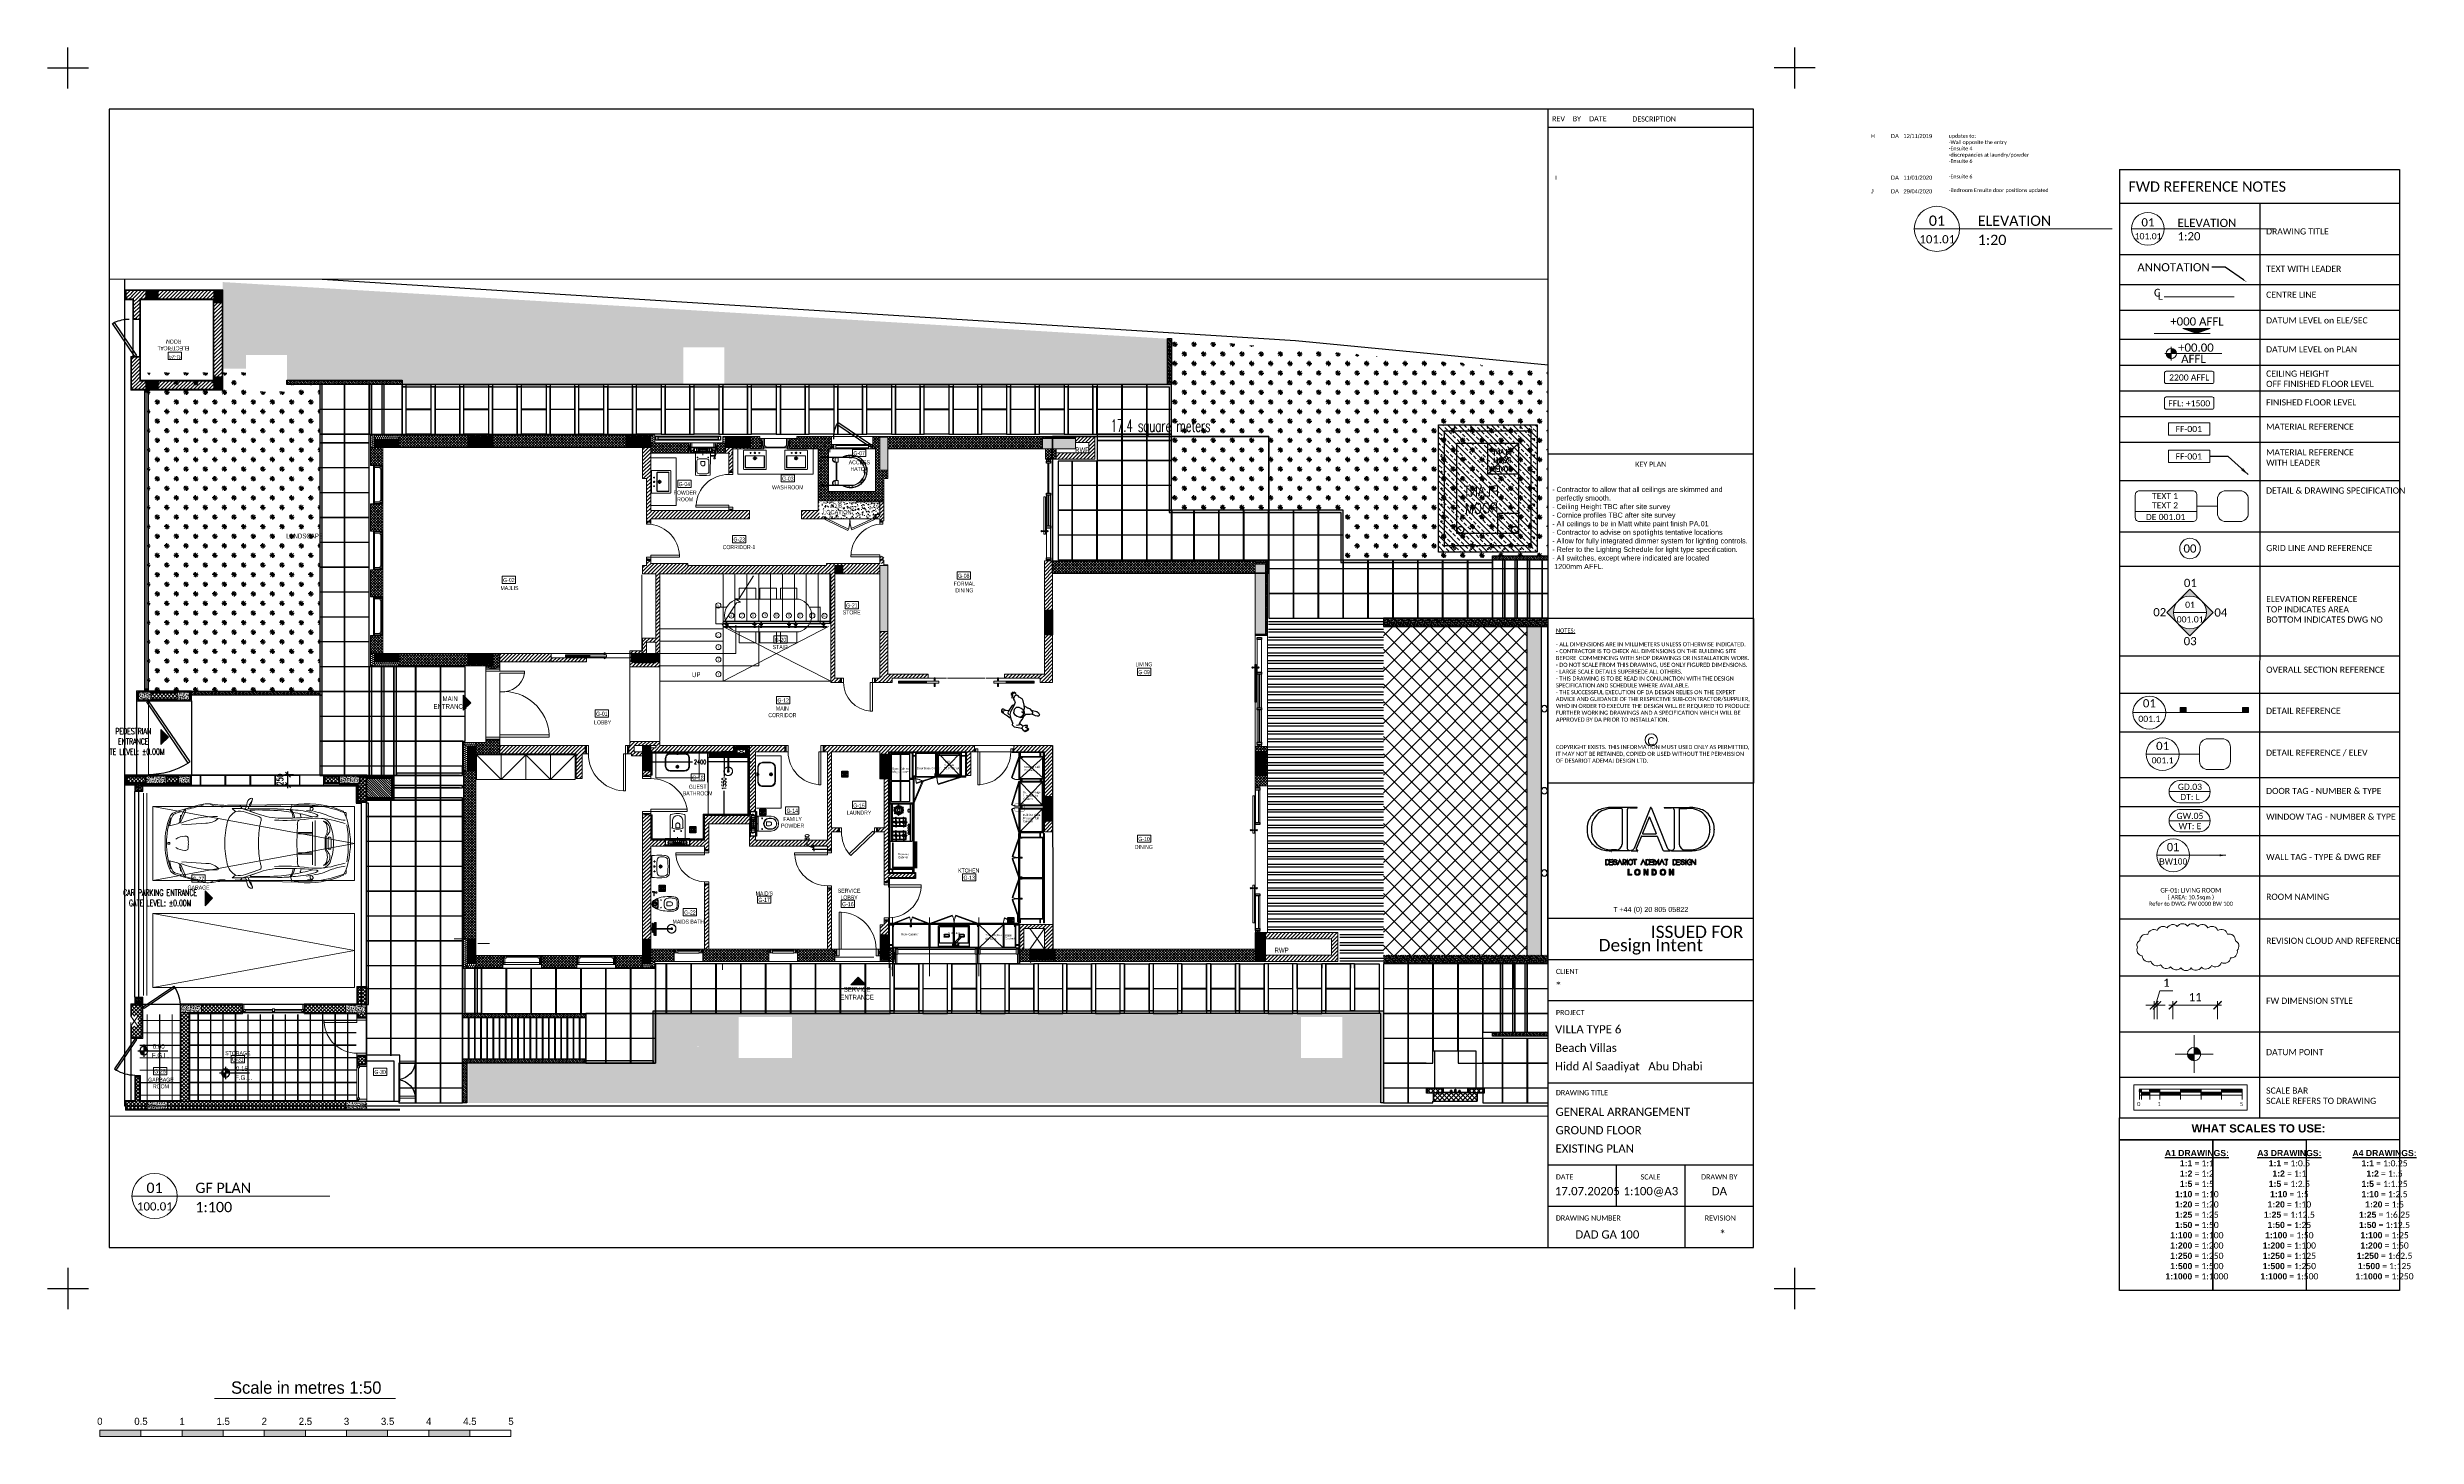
# Paper-space layout 'DAD GA 100' of a CAD drawing. Header units: millimetres. Extents: x -5 to 571, y -36 to 302.
# The model-space entities are those that its viewports show. They can reach past a viewport. Long polylines and large blocks are cut down to what shows.
import ezdxf
from ezdxf import colors
from ezdxf.entities.mleader import LeaderData, LeaderLine
from ezdxf.enums import TextEntityAlignment as Align
from ezdxf.math import Vec2, Vec3

# ---------------------------------------------------------------- set-up
doc = ezdxf.new("R2010")
doc.units = ezdxf.units.MM
doc.header["$LTSCALE"] = 25
doc.set_wipeout_variables(frame=1)
doc.header["$PDMODE"] = 3
for name, pattern in [('00_-_MAIN_VILLA_XREF$0$HID', [0.375, 0.25, -0.125]), ('AM_DIN_G_W050', [13.75, 9.75, -1.5, 1, -1.5]), ('CENTER', [50.8, 31.75, -6.35, 6.35, -6.35]), ('CENTER2', [28.575, 19.05, -3.175, 3.175, -3.175]), ('Dash', [6.35, 3.175, -3.175]), ('Dash 2mm', [3, 2, -1]), ('Dash 3mm', [6, 3, -3]), ('DASHED', [0.75, 0.5, -0.25]), ('DASHED2', [0.375, 0.25, -0.125]), ('DEFAULT', [0]), ('HIDDEN', [0.375, 0.25, -0.125]), ('HIDDEN2', [4.7625, 3.175, -1.5875]), ('STYLE_05', [0.20828, 0.069425, -0.138855]), ('XM-VT6-100-Setting Out Plan$0$Dash 3mm', [6, 3, -3])]:
    doc.linetypes.add(name, pattern=pattern)
doc.layers.get('0').update_dxf_attribs({"color": 254, "lineweight": 0})
doc.layers.get('Defpoints').update_dxf_attribs({"lineweight": 0})
for name, color, linetype in [('$DDT_AUDIT_GENERATED_(6C)', 7, 'Continuous'), ('-dimensions', 7, 'Continuous'), ('-finishing', 1, 'Continuous'), ('-fixtures', 1, 'Continuous'), ('02201038_ROSETTE', 7, 'Continuous'), ('03781031_BRAUSEA', 7, 'Continuous'), ('490473038_DECKEL', 7, 'Continuous'), ('490481038_014490', 7, 'Continuous'), ('A-DOOR-OPNG', 31, 'Continuous'), ('A-FLOR', 192, 'Continuous'), ('A-GLAZ-HDLN', 1, 'Dash'), ('A-WALL', 50, 'Continuous'), ('A-WALL-FNSH', 113, 'Continuous'), ('ADT-3', 7, 'Continuous'), ('APPLIANCES', 1, 'Continuous'), ('AR WALL HATCH', 8, 'Continuous'), ('DETAIL MARK', 7, 'Continuous'), ('FLOOR DRAIN', 90, 'Continuous'), ('G-ANNO-DIMS', 111, 'Continuous'), ('LMI-1', 3, 'Continuous'), ('SECTION', 6, 'Continuous'), ('SGF GLASS', 152, 'Continuous'), ('TEXT', 3, 'Continuous'), ('WD-PEOPLE', 8, 'Continuous')]:
    doc.layers.add(name, color=color, linetype=linetype)
for name, color, linetype, lineweight in [('$Page text', 8, 'Continuous', 9), ('-cabinets', 3, 'Continuous', 9), ('-dotted line', 1, 'HIDDEN2', 0), ('0_Annotation', 1, 'Continuous', 25), ('3-block', 7, 'Continuous', 30), ('_FW_NOTES', 252, 'Continuous', 0), ('_FW_TITLE_BLOCK', 251, 'Continuous', 25), ('_FW_WALL_EXISTING', 150, 'Continuous', 25), ('A-ANNO-NOTE', 2, 'Continuous', 9), ('A-ANNO-TEXT', 2, 'Continuous', 9), ('A-AREA-IDEN', 2, 'Continuous', 9), ('A-DETL', 7, 'Continuous', 5), ('A-DETL-GENF', 3, 'Continuous', 9), ('A-DETL-INSL', 8, 'Continuous', 9), ('A-DETL-MBND', 5, 'HIDDEN', 9), ('A-DOOR', 31, 'Continuous', 18), ('A-DOOR-FRAM', 1, 'Continuous', 18), ('A-DOOR-GLAZ', 1, 'Continuous', 18), ('A-DOOR-OTLN', 6, 'Continuous', 30), ('A-FLOR-OTLN', 6, 'Continuous', 18), ('A-FLOR-STRS', 2, 'Continuous', 9), ('A-GLAZ', 6, 'Continuous', 9), ('A-GLAZ-CWMG', 51, 'Continuous', 9), ('A-GLAZ-FRAM', 6, 'Continuous', 18), ('A-GLAZ-GLAS', 6, 'Continuous', 18), ('A-PART', 2, 'Continuous', 9), ('A-TILES', 43, 'Continuous', 30), ('Archi-frame', 253, 'Continuous', 9), ('CAR', 8, 'Continuous', 0), ('Center Line', 8, 'CENTER', 0), ('Ceramic', 1, 'Continuous', 15), ('Dim-in', 5, 'Continuous', 9), ('FIXTURES', 8, 'Continuous', 0), ('FWD_LAYOUT TEXT', 7, 'Continuous', 9), ('GEB-VERDECKT', 2, 'DASHED', 0), ('hatch', 252, 'Continuous', 0), ('I-FLR-TILE', 253, 'Continuous', 9), ('I-WALL', 2, 'Continuous', 9), ('Ishtar Furniture', 3, 'Continuous', 25), ('Layer 1', 7, 'Continuous', 0), ('opsi level 4', 40, 'Continuous', 0), ('P-SANR-FIXT', 252, 'Continuous', 9), ('S-COLS', 6, 'Continuous', 9), ('SP2D-17', 252, 'Continuous', 5), ('XM-VT6-100-Setting Out Plan$0$A-FLOR-CASE', 252, 'Continuous', 13), ('XM-VT6-100-Setting Out Plan$0$P-SANR-FIXT', 252, 'Continuous', 13), ('xref-first floor frm cunsult$0$G-IMPT', 8, 'Continuous', 9)]:
    doc.layers.add(name, color=color, linetype=linetype, lineweight=lineweight)
doc.styles.add('ARIAL', font='arial.ttf')
doc.styles.add('Arial Narrow_1', font='fi_9001f.ttf', dxfattribs={"width": 0.75, "height": 235.987842})
doc.styles.add('Arial Narrow_3', font='fi_9001f.ttf', dxfattribs={"width": 0.75, "height": 117.993921})
doc.styles.add('Arial Narrow_4', font='fi_9001f.ttf', dxfattribs={"width": 0.75, "height": 147.492401})
doc.styles.add('Arial_1', font='arial.ttf', dxfattribs={"width": 0.75, "height": 118.023952})
doc.styles.add('BA', font='romans.shx', dxfattribs={"width": 0.6})
doc.styles.add('FW_Calibri', font='calibri.ttf')
doc.styles.add('GS-0', font='')
doc.styles.add('ROMANS', font='ROMANS.shx', dxfattribs={"width": 0.75})
doc.styles.add('RS', font='romans.shx', dxfattribs={"width": 0.8})
doc.styles.get("Standard").update_dxf_attribs({"font": 'arial.ttf'})
doc.styles.get('GS-0').set_extended_font_data('Gill Sans MT')
doc.dimstyles.new('1-50 INTERNAL', dxfattribs={"dimtxt": 100, "dimasz": 40, "dimexe": 40, "dimexo": 20, "dimgap": 50, "dimtad": 0, "dimdec": 0, "dimzin": 0, "dimdsep": 46, "dimtxsty": 'ROMANS', "dimblk": 'ARCHTICK', "dimcen": 0, "dimdle": 25, "dimclrd": 8, "dimclre": 8, "dimclrt": 3, "dimadec": 0, "dimazin": 0, "dimtfac": 1, "dimtdec": 0, "dimtmove": 1, "dimatfit": 3, "dimfxl": 1, "dimtolj": 1, "dimtzin": 0, "dimarcsym": 0})
doc.dimstyles.new('BA', dxfattribs={"dimscale": 0, "dimtxt": 3, "dimasz": 2.5, "dimexe": 1.5, "dimexo": 0.5, "dimgap": 0.75, "dimtad": 1, "dimdec": 0, "dimzin": 0, "dimdsep": 46, "dimtxsty": 'BA', "dimblk": 'OBLIQUE', "dimcen": 0, "dimdle": 1.5, "dimclrd": 211, "dimclre": 211, "dimclrt": 126, "dimadec": 0, "dimazin": 0, "dimtfac": 1, "dimtdec": 0, "dimtix": 1, "dimtofl": 0, "dimtmove": 1, "dimatfit": 3, "dimfxl": 1, "dimtolj": 1, "dimtzin": 0, "dimlwd": -1, "dimlwe": -1, "dimarcsym": 0})
doc.dimstyles.new('FWD', dxfattribs={"dimscale": 0, "dimtxt": 2, "dimasz": 2, "dimexe": 1, "dimexo": 1, "dimgap": 1, "dimtad": 2, "dimdec": 0, "dimzin": 0, "dimdsep": 46, "dimtxsty": 'FW_Calibri', "dimblk": 'ARCHTICK', "dimcen": 0.09, "dimdle": 1, "dimclrd": 256, "dimclre": 256, "dimclrt": 256, "dimadec": 0, "dimazin": 0, "dimtfac": 1, "dimtdec": 0, "dimtofl": 0, "dimtmove": 1, "dimatfit": 1, "dimfxl": 1, "dimtolj": 1, "dimtzin": 0, "dimlwd": -1, "dimlwe": -1, "dimarcsym": 0})
doc.dimstyles.get("Standard").update_dxf_attribs({"dimtxt": 0.18, "dimasz": 0.18, "dimexe": 0.18, "dimexo": 0.0625, "dimgap": 0.09, "dimtad": 0, "dimtih": 1, "dimtoh": 1, "dimdec": 4, "dimzin": 0, "dimdsep": 46, "dimtxsty": 'Standard', "dimcen": 0.09, "dimadec": 0, "dimazin": 0, "dimtfac": 1, "dimtdec": 4, "dimtofl": 0, "dimtmove": 0, "dimatfit": 3, "dimfxl": 1, "dimtolj": 1, "dimtzin": 0, "dimarcsym": 0})
pattern_1 = [(45, (356.15695, 88.99043), (-0.06166585, 0.06166585), []), (135, (356.15695, 88.99043), (-0.06166585, -0.06166585), [])]
pattern_2 = [(23.19859, (42038.36, 131100.86), (2999.99999, 1500.00002), [114.237, -11309.423]), (66.80141, (41993.36, 130995.86), (3000.00007, 7499.99998), [114.237, -11309.423]), (338.19859, (41918.36, 131025.86), (4500, -1499.99996), [80.7775, -7996.97]), (38.65981, (41843.36, 130965.86), (1500.00001, 1500), [96.047, -9508.6395]), (300.96376, (41798.36, 131040.86), (3000.00004, -4499.99997), [87.464, -8658.964]), (360, (41693.4, 131040.9), (9e-14, 1500), [105, -1395]), (261.8699, (41708.36, 131145.86), (2e-05, -1500), [106.066, -10500.536]), (320.19443, (41618.36, 131220.86), (7500.00001, -5999.99999), [117.154, -11598.221]), (218.65981, (41693.36, 131280.86), (-1500.00001, -1500), [96.047, -9508.6395]), (300.96376, (41648.36, 131355.86), (3000.00004, -4499.99997), [87.464, -8658.964]), (189.46232, (41738.36, 131370.86), (-7500, -1499.99998), [91.241, -9032.902]), (270, (41738.4, 131460.9), (1500, -1e-15), [90, -1410]), (153.43495, (41828.36, 131415.86), (-1500, -1e-05), [100.623, -3253.479]), (251.56505, (41858.36, 131505.86), (1e-07, -1500), [94.868, -4648.548]), (128.65981, (41918.36, 131430.86), (-1500, 1500.00001), [96.047, -9508.6395]), (225, (41978.4, 131490.9), (-4e-13, -1500), [84.853, -2036.4675]), (108.43495, (42008.36, 131400.86), (-1500, 3000), [94.868, -4648.548]), (170.53768, (42098.36, 131385.86), (-1500, -1e-05), [91.241, -9032.902]), (77.47119, (42068.36, 131250.86), (1500.00004, 7500), [138.293, -13691.0235]), (125.53768, (42143.36, 131145.86), (-4500.00003, 5999.99999), [129.035, -12774.453]), (23.19859, (42773.36, 130440.86), (2999.99999, 1500.00002), [114.237, -11309.423]), (66.80141, (42728.36, 130335.86), (3000.00007, 7499.99998), [114.237, -11309.423]), (338.19859, (42653.36, 130365.86), (4500, -1499.99996), [80.7775, -7996.97]), (38.65981, (42578.36, 130305.86), (1500.00001, 1500), [96.047, -9508.6395]), (300.96376, (42533.36, 130380.86), (3000.00004, -4499.99997), [87.464, -8658.964]), (360, (42428.4, 130380.9), (9e-14, 1500), [105, -1395]), (261.8699, (42443.36, 130485.86), (2e-05, -1500), [106.066, -10500.536]), (320.19443, (42353.36, 130560.86), (7500.00001, -5999.99999), [117.154, -11598.221]), (218.65981, (42428.36, 130620.86), (-1500.00001, -1500), [96.047, -9508.6395]), (300.96376, (42383.36, 130695.86), (3000.00004, -4499.99997), [87.464, -8658.964]), (189.46232, (42473.36, 130710.86), (-7500, -1499.99998), [91.241, -9032.902]), (270, (42473.4, 130800.9), (1500, -1e-15), [90, -1410]), (153.43495, (42563.36, 130755.86), (-1500, -1e-05), [100.623, -3253.479]), (251.56505, (42593.36, 130845.86), (1e-07, -1500), [94.868, -4648.548]), (128.65981, (42653.36, 130770.86), (-1500, 1500.00001), [96.047, -9508.6395]), (225, (42713.4, 130830.9), (-4e-13, -1500), [84.853, -2036.4675]), (108.43495, (42743.36, 130740.86), (-1500, 3000), [94.868, -4648.548]), (170.53768, (42833.36, 130725.86), (-1500, -1e-05), [91.241, -9032.902]), (77.47119, (42803.36, 130590.86), (1500.00004, 7500), [138.293, -13691.0235]), (125.53768, (42878.36, 130485.86), (-4500.00003, 5999.99999), [129.035, -12774.453]), (23.19859, (42668.36, 131228.36), (2999.99999, 1500.00002), [57.118, -11366.541]), (66.80141, (42645.86, 131175.86), (3000.00007, 7499.99998), [57.118, -11366.541]), (338.19859, (42608.36, 131190.86), (4500, -1499.99996), [40.389, -8037.3585]), (38.65981, (42570.86, 131160.86), (1500.00001, 1500), [48.023, -9556.663]), (300.96376, (42548.36, 131198.36), (3000.00004, -4499.99997), [43.732, -8702.696]), (360, (42495.9, 131198.4), (9e-14, 1500), [52.5, -1447.5]), (261.8699, (42503.36, 131250.86), (2e-05, -1500), [53.033, -10553.569]), (320.19443, (42458.36, 131288.36), (7500.00001, -5999.99999), [58.577, -11656.798]), (218.65981, (42495.86, 131318.36), (-1500.00001, -1500), [48.023, -9556.663]), (300.96376, (42473.36, 131355.86), (3000.00004, -4499.99997), [43.732, -8702.696]), (189.46232, (42518.36, 131363.36), (-7500, -1499.99998), [45.621, -9078.523]), (270, (42518.4, 131408.4), (1500, -1e-15), [45, -1455]), (153.43495, (42563.36, 131385.86), (-1500, -1e-05), [50.3115, -3303.79]), (251.56505, (42578.36, 131430.86), (1e-07, -1500), [47.434, -4695.982]), (128.65981, (42608.36, 131393.36), (-1500, 1500.00001), [48.023, -9556.663]), (225, (42638.4, 131423.4), (-4e-13, -1500), [42.426, -2078.894]), (108.43495, (42653.36, 131378.36), (-1500, 3000), [47.434, -4695.982]), (170.53768, (42698.36, 131370.86), (-1500, -1e-05), [45.621, -9078.523]), (77.47119, (42683.36, 131303.36), (1500.00004, 7500), [69.147, -13760.17]), (125.53768, (42720.86, 131250.86), (-4500.00003, 5999.99999), [64.517, -12838.9705]), (23.19859, (42278.36, 130508.36), (2999.99999, 1500.00002), [57.118, -11366.541]), (66.80141, (42255.86, 130455.86), (3000.00007, 7499.99998), [57.118, -11366.541]), (338.19859, (42218.36, 130470.86), (4500, -1499.99996), [40.389, -8037.3585]), (38.65981, (42180.86, 130440.86), (1500.00001, 1500), [48.023, -9556.663]), (300.96376, (42158.36, 130478.36), (3000.00004, -4499.99997), [43.732, -8702.696]), (360, (42105.9, 130478.4), (9e-14, 1500), [52.5, -1447.5]), (261.8699, (42113.36, 130530.86), (2e-05, -1500), [53.033, -10553.569]), (320.19443, (42068.36, 130568.36), (7500.00001, -5999.99999), [58.577, -11656.798]), (218.65981, (42105.86, 130598.36), (-1500.00001, -1500), [48.023, -9556.663]), (300.96376, (42083.36, 130635.86), (3000.00004, -4499.99997), [43.732, -8702.696]), (189.46232, (42128.36, 130643.36), (-7500, -1499.99998), [45.621, -9078.523]), (270, (42128.4, 130688.4), (1500, -1e-15), [45, -1455]), (153.43495, (42173.36, 130665.86), (-1500, -1e-05), [50.3115, -3303.79]), (251.56505, (42188.36, 130710.86), (1e-07, -1500), [47.434, -4695.982]), (128.65981, (42218.36, 130673.36), (-1500, 1500.00001), [48.023, -9556.663]), (225, (42248.4, 130703.4), (-4e-13, -1500), [42.426, -2078.894]), (108.43495, (42263.36, 130658.36), (-1500, 3000), [47.434, -4695.982]), (170.53768, (42308.36, 130650.86), (-1500, -1e-05), [45.621, -9078.523]), (77.47119, (42293.36, 130583.36), (1500.00004, 7500), [69.147, -13760.17]), (125.53768, (42330.86, 130530.86), (-4500.00003, 5999.99999), [64.517, -12838.9705]), (270, (42203.4, 130575.9), (1500, -1e-15), [0, -1500]), (360, (42195.9, 130568.4), (9e-14, 1500), [15, -1485]), (270, (42195.9, 130583.4), (1500, -1e-15), [15, -1485]), (180, (42210.9, 130583.4), (-3e-13, -1500), [15, -1485]), (90, (42210.9, 130568.4), (-1500, 2e-13), [15, -1485]), (279.46232, (42195.86, 130658.36), (1499.99998, -7500), [45.621, -9078.523]), (213.69007, (42270.86, 130613.36), (-1500, -1500), [54.083, -5354.244]), (254.0546, (42233.36, 130665.86), (-1500.00002, -6000), [54.601, -10865.564]), (303.69007, (42150.86, 130650.86), (1500, -1500), [54.083, -5354.244]), (329.03624, (42120.86, 130613.36), (3000, -1500.00002), [43.732, -8702.696]), (360, (42105.9, 130568.4), (9e-14, 1500), [52.5, -1447.5]), (49.398705, (42135.86, 130508.36), (7500.00005, 8999.99995), [69.147, -13760.17]), (81.8699, (42195.86, 130493.36), (-2e-05, 1500), [53.033, -10553.569]), (300.96376, (42218.36, 130545.86), (3000.00004, -4499.99997), [43.732, -8702.696]), (341.56505, (42225.86, 130568.36), (1500, 1e-07), [71.151, -4672.265]), (341.56505, (42615.86, 131288.36), (1500, 1e-07), [71.151, -4672.265]), (300.96376, (42608.36, 131265.86), (3000.00004, -4499.99997), [43.732, -8702.696]), (81.8699, (42585.86, 131213.36), (-2e-05, 1500), [53.033, -10553.569]), (49.398705, (42525.86, 131228.36), (7500.00005, 8999.99995), [69.147, -13760.17]), (360, (42495.9, 131288.4), (9e-14, 1500), [52.5, -1447.5]), (329.03624, (42510.86, 131333.36), (3000, -1500.00002), [43.732, -8702.696]), (303.69007, (42540.86, 131370.86), (1500, -1500), [54.083, -5354.244]), (254.0546, (42623.36, 131385.86), (-1500.00002, -6000), [54.601, -10865.564]), (213.69007, (42660.86, 131333.36), (-1500, -1500), [54.083, -5354.244]), (279.46232, (42585.86, 131378.36), (1499.99998, -7500), [45.621, -9078.523]), (90, (42600.9, 131288.4), (-1500, 2e-13), [15, -1485]), (180, (42600.9, 131303.4), (-3e-13, -1500), [15, -1485]), (270, (42585.9, 131303.4), (1500, -1e-15), [15, -1485]), (360, (42585.9, 131288.4), (9e-14, 1500), [15, -1485]), (270, (42593.4, 131295.9), (1500, -1e-15), [0, -1500]), (341.56505, (42668.36, 130560.86), (1500, 1e-07), [142.3025, -4601.114]), (300.96376, (42653.36, 130515.86), (3000.00004, -4499.99997), [87.464, -8658.964]), (81.8699, (42608.36, 130410.86), (-2e-05, 1500), [106.066, -10500.536]), (49.398705, (42488.36, 130440.86), (7500.00005, 8999.99995), [138.293, -13691.0235]), (360, (42428.4, 130560.9), (9e-14, 1500), [105, -1395]), (329.03624, (42458.36, 130650.86), (3000, -1500.00002), [87.464, -8658.964]), (303.69007, (42518.36, 130725.86), (1500, -1500), [108.167, -5300.16]), (254.0546, (42683.36, 130755.86), (-1500.00002, -6000), [109.202, -10810.963]), (213.69007, (42758.36, 130650.86), (-1500, -1500), [108.167, -5300.16]), (279.46232, (42608.36, 130740.86), (1499.99998, -7500), [91.241, -9032.902]), (90, (42638.4, 130560.9), (-1500, 2e-13), [30, -1470]), (180, (42638.4, 130590.9), (-3e-13, -1500), [30, -1470]), (270, (42608.4, 130590.9), (1500, -1e-15), [30, -1470]), (360, (42608.4, 130560.9), (9e-14, 1500), [30, -1470]), (270, (42623.4, 130575.9), (1500, -1e-15), [0, -1500]), (270, (41888.4, 131235.9), (1500, -1e-15), [0, -1500]), (360, (41873.4, 131220.9), (9e-14, 1500), [30, -1470]), (270, (41873.4, 131250.9), (1500, -1e-15), [30, -1470]), (180, (41903.4, 131250.9), (-3e-13, -1500), [30, -1470]), (90, (41903.4, 131220.9), (-1500, 2e-13), [30, -1470]), (279.46232, (41873.36, 131400.86), (1499.99998, -7500), [91.241, -9032.902]), (213.69007, (42023.36, 131310.86), (-1500, -1500), [108.167, -5300.16]), (254.0546, (41948.36, 131415.86), (-1500.00002, -6000), [109.202, -10810.963]), (303.69007, (41783.36, 131385.86), (1500, -1500), [108.167, -5300.16]), (329.03624, (41723.36, 131310.86), (3000, -1500.00002), [87.464, -8658.964]), (360, (41693.4, 131220.9), (9e-14, 1500), [105, -1395]), (49.398705, (41753.36, 131100.86), (7500.00005, 8999.99995), [138.293, -13691.0235]), (81.8699, (41873.36, 131070.86), (-2e-05, 1500), [106.066, -10500.536]), (300.96376, (41918.36, 131175.86), (3000.00004, -4499.99997), [87.464, -8658.964]), (341.56505, (41933.36, 131220.86), (1500, 1e-07), [142.3025, -4601.114])]
pattern_3 = [(45, (-34799.74, -44341.01), (42.42641, -42.42641), [100, -20]), (45, (-34799.74, -44369.295), (42.42641, -42.42641), [60, -15, 30, -15]), (45, (-34806.81, -44404.65), (42.42641, -42.42641), [100, -20])]
pattern_4 = [(315, (41528.36, 131670.863), (22.4506403, 22.4506403), [])]
pattern_5 = [(360, (41528.36, 131670.86), (233.48666, 233.48666), [61.9125, -405.0608]), (315, (41528.36, 131670.86), (233.48666, 233.48666), [61.9125, -268.2875]), (45, (41528.36, 131670.86), (-233.48666, 233.48666), [61.9125, -268.2875])]
pattern_6 = [(90, (41528.36, 131670.86), (-233.48666, 233.48666), [61.9125, -405.0608]), (45, (41528.36, 131670.86), (-233.48666, 233.48666), [61.9125, -268.2875]), (135, (41528.36, 131670.86), (-233.48666, -233.48666), [61.9125, -268.2875])]
pattern_7 = [(180, (41528.36, 131670.86), (-233.48666, -233.48666), [61.9125, -405.0608]), (135, (41528.36, 131670.86), (-233.48666, -233.48666), [61.9125, -268.2875]), (225, (41528.36, 131670.86), (233.48666, -233.48666), [61.9125, -268.2875])]
pattern_8 = [(270, (41528.36, 131670.86), (233.48666, -233.48666), [61.9125, -405.0608]), (225, (41528.36, 131670.86), (233.48666, -233.48666), [61.9125, -268.2875]), (315, (41528.36, 131670.86), (233.48666, 233.48666), [61.9125, -268.2875])]
pattern_9 = [(37.5, (15109.0198, -8529.0016), (-0.16000313, 4.89413237), [0, -3.8608, 0, -4.318, 0, -4.1275]), (7.5, (15109.02, -8529.0016), (4.49523283, 7.168251), [0, -2.0828, 0, -3.4798, 0, -1.3335]), (327.5, (15105.8956, -8529.0016), (7.9099237, 0.01437185), [0, -1.27, 0, -4.572, 0, -5.969]), (317.5, (15105.8956, -8529.0016), (7.6355645, 2.22929323), [0, -0.635, 0, -2.9972, 0, -3.429])]
pattern_10 = [(45, (15109.0198, -8529.0016), (-2.24506403, 2.24506403), [])]
pattern_11 = [(45, (15109.02, -8529), (-44.90128, 44.90128), [])]
pattern_12 = [(45, (15109.02, -8529), (-33.67596, 33.67596), []), (135, (15109.02, -8529), (-33.67596, -33.67596), [])]
pattern_13 = [(315, (417.92, -18246.283), (44.90128, 44.90128), []), (45, (417.92, -18246.283), (-44.90128, 44.90128), [])]
pattern_14 = [(50, (417.92, -18246.283), (54.6554, -4.781726), [5.715, -62.865]), (355, (417.92, -18246.283), (-10.573026, 57.317054), [4.572, -50.292175]), (100.451445, (422.474, -18246.68), (44.082374, 52.535326), [4.857003, -53.427073]), (46.1842, (417.92, -18231.043), (81.32371, -12.6127), [8.5725, -94.2975]), (96.63556, (424.7, -18232.094), (71.22124, 74.22784), [7.28551, -80.14068]), (351.18415, (417.92, -18231.04), (71.22124, 74.22784), [6.85799, -75.43792]), (21, (425.54, -18234.853), (45.484317, -30.67956), [5.715, -62.865]), (326, (425.54, -18234.853), (18.54061, 55.25639), [4.572, -50.292]), (71.451445, (429.33, -18237.41), (64.024926, 24.57683), [4.857003, -53.42698]), (37.5, (417.92, -18246.283), (0.926581, 25.3665117), [0, -49.6824, 0, -51.054, 0, -50.4825]), (7.5, (417.92, -18246.283), (20.045899, 30.054172), [0, -29.1084, 0, -48.5394, 0, -19.2405]), (327.5, (400.927, -18246.283), (40.6771786, -1.718623), [0, -19.05, 0, -59.436, 0, -78.867]), (317.5, (393.307, -18246.283), (44.438754, 7.627947), [0, -24.765, 0, -39.4716, 0, -56.007])]
pattern_15 = [(45.03891, (22778.52, -5300.285), (-44.93176, 44.87078), [])]
pattern_16 = [(135, (124341.9079, -153688.5155), (-0.449012806, -0.449012806), []), (225, (124341.9079, -153688.5155), (0.449012806, -0.449012806), [])]
pattern_17 = [(135, (124336.9079, -153688.5155), (-0.449012806, -0.449012806), []), (225, (124336.9079, -153688.5155), (0.449012806, -0.449012806), [])]

psp = doc.layouts.new('DAD GA 100')

# ---------------------------------------------------------------- texts
at = {"layer": '0_Annotation', "insert": (361.01, 163.54), "char_height": 1.5, "attachment_point": 7}
psp.add_mtext_dynamic_manual_height_columns('{\\H0.83333x;\\P- Contractor to allow that all ceilings are skimmed and\\P  perfectly smooth. \\P- Ceiling Height TBC after site survey\\P- Cornice profiles TBC after site survey\\P- All ceilings to be in Matt white paint finish PA.01\\P- Contractor to advise on spotlights tentative locations\\P- Allow for fully integrated dimmer system for lighting controls.\\P\\C1;- Refer to the Lighting Schedule for light type specification.\\P- All switches, except where indicated are located \\P 1200mm AFFL.\\P\\P\\C256;\\P}\\P\\P ', width=48.9935, gutter_width=12.5, heights=[0], dxfattribs=at)
at = {"layer": 'FWD_LAYOUT TEXT', "transparency": 33554687}
for s, p in [('H', (438.48, 279.91)), ('DA', (443.39, 279.91)), ('12/11/2019', (446.45, 279.91)), ('11/01/2020', (446.45, 269.8)), ('I', (361.74, 269.8)), ('J', (438.48, 266.48)), ('DA', (443.39, 269.8)), ('DA', (443.39, 266.48)), ('29/04/2020', (446.45, 266.48))]:
    psp.add_text(s, height=1, dxfattribs=at).set_placement(p)
at = {"layer": 'FWD_LAYOUT TEXT', "transparency": 33554687, "char_height": 1, "width": 28.2822, "attachment_point": 1}
for s, insert in [('{\\fCalibri|b0|i0|c0|p34;\\H0.91667x;updates to:\\P-Wall opposite the entry\\P-Ensuite 4\\P-discrepancies at laundry/powder\\P-Ensuite 6}', (457.45, 280.91)), ('{\\fCalibri|b0|i0|c0|p34;\\H0.91667x;-Ensuite 6}', (457.45, 271.04)), ('{\\fCalibri|b0|i0|c0|p34;\\H0.91667x;-Bedroom Ensuite door positions updated}', (457.45, 267.71))]:
    psp.add_mtext(s, dxfattribs=dict(at, insert=insert))

msp = doc.modelspace()

# ---------------------------------------------------------------- texts
at = {"layer": 'A-ANNO-NOTE', "char_height": 65, "width": 33.12, "attachment_point": 8, "line_spacing_factor": 0.968573, "style": 'Arial Narrow_1'}
for s, insert in [('{\\Fisocp2|c0;5}', (17630.9, -80370.6)), ('{\\Fisocp2|c0;6}', (17949.6, -80618.5)), ('{\\Fisocp2|c0;7}', (18203.1, -80615.8)), ('{\\Fisocp2|c0;8}', (18481.2, -80612.4)), ('{\\Fisocp2|c0;9}', (18769, -80604.1)), ('{\\Fisocp2|c0;10}', (19044.5, -80612.4)), ('{\\Fisocp2|c0;11}', (19340.3, -80612.4)), ('{\\Fisocp2|c0;12}', (19624.4, -80612.4)), ('{\\Fisocp2|c0;13}', (19917.7, -80612.4)), ('{\\Fisocp2|c0;14}', (20213.1, -80619.2)), ('{\\Fisocp2|c0;4}', (17632.2, -81100.2)), ('{\\Fisocp2|c0;3}', (17632.2, -81382.9)), ('{\\Fisocp2|c0;2}', (17632.2, -81689.1)), ('{\\Fisocp2|c0;1}', (17632.2, -82044.1))]:
    msp.add_mtext(s, dxfattribs=dict(at, insert=insert))
at = {"layer": 'A-ANNO-TEXT', "color": 7, "char_height": 117.99, "line_spacing_factor": 0.968573, "style": 'Arial Narrow_3'}
for s, insert, width, attachment_point in [('RWP', (26310.7, -76609.4), 276.48, 7), ('LANDSCAPE', (7119.7, -78707.5), 717.12, 7), ('UP', (16992.7, -82082.4), 164.16, 7), ('MAIN\\PENTRANCE', (11109.8, -82855.5), 649.44, 8), ('RWP', (31159.6, -88782.5), 276.48, 7), ('SERVICE\\PENTRANCE', (21007.3, -89929.6), 649.44, 8)]:
    msp.add_mtext(s, dxfattribs=dict(at, insert=insert, width=width, attachment_point=attachment_point))
at = {"layer": 'A-AREA-IDEN', "lineweight": 18, "char_height": 100, "width": 747, "attachment_point": 2, "rotation": 180.03891, "line_spacing_factor": 0.968573, "style": 'Arial Narrow_4'}
for s, insert in [('ELECTRICAL\\PROOM', (4379.9, -74129)), ('G-24', (4412.2, -74349.3))]:
    msp.add_mtext(s, dxfattribs=dict(at, insert=insert))
at = {"layer": 'A-AREA-IDEN', "attachment_point": 5, "style": 'BA'}
for s, insert, char_height in [('{\\C1;\\c1184493;17.4 square meters}', (28388.9, -76013.8), 300), ('PEDESTRIAN \\PENTRANCE\\PGATE LEVEL: ±0.00M', (3401.4, -83646.2), 150), ('CAR PARKING ENTRANCE\\PGATE LEVEL: ±0.00M', (4056, -87451), 150), ('GAS CYLINDER\\PCABINET', (10939.6, -93130.1), 200)]:
    msp.add_mtext(s, dxfattribs=dict(at, insert=insert, char_height=char_height))
at = {"layer": 'A-AREA-IDEN', "lineweight": 18, "char_height": 100, "width": 747, "attachment_point": 8, "line_spacing_factor": 0.968573, "style": 'Arial Narrow_4'}
for s, insert in [('G-07', (21056.9, -76683.9)), ('ACCESS\\PHATCH', (21061.1, -77066.4)), ('G-03', (19322.2, -77301.7)), ('POWDER\\PROOM', (16824.1, -77805.6)), ('G-04', (16806.7, -77434.7)), ('WASHROOM', (19321.5, -77512.8)), ('CORRIDOR-1', (18134.3, -78968.1)), ('G-23', (18139.2, -78782.3)), ('G-02', (12536.7, -79770.6)), ('FORMAL\\PDINING', (23615.5, -80020.1)), ('G-08', (23600.2, -79665.7)), ('MAJLIS', (12551.6, -79964.5)), ('G-21', (20879.6, -80387.1)), ('STORE', (20874.7, -80555.5)), ('STAIR', (19138.7, -81400.5)), ('G-20', (19143.6, -81224.1)), ('LIVING', (27983, -81818.8)), ('G-09', (27986.6, -82010.2)), ('MAIN\\PCORRIDOR', (19189.3, -83056.5)), ('G-12', (19208.4, -82699)), ('LOBBY', (14816.9, -83232.4)), ('G-01', (14799.6, -83024.5)), ('GUEST\\PBATHROOM', (17129.8, -84959.2)), ('G-18', (17134.9, -84578.1)), ('G-14', (19430.6, -85384)), ('LAUNDRY', (21052.8, -85429.9)), ('G-15', (21052.3, -85256.8)), ('FAMILY\\PPOWDER', (19438, -85746.2)), ('G-10', (27986.3, -86068.7)), ('DINING', (27981.5, -86264.8)), ('KTCHEN', (23721.4, -86837.5)), ('G-13', (23733.4, -87011.2)), ('GARAGE', (4990.5, -87252.6)), ('G-27', (4986.1, -87039.3)), ("MAID'S", (18751.4, -87396.3)), ('G-17', (18745.3, -87551.9)), ('SERVICE\\PLOBBY', (20812.3, -87492.2)), ('G-22', (16941.4, -87859.7)), ('G-16', (20782.6, -87656.7)), ('MAIDS BATH', (16902.9, -88082.1)), ('STORAGE', (5944.7, -91280.8)), ('G-31', (5944.3, -91435.7)), ('GARBAGE\\PROOM', (4074.5, -92090.4)), ('G-25', (4052.5, -91724.2)), ('G-30', (9405.5, -91741.7))]:
    msp.add_mtext(s, dxfattribs=dict(at, insert=insert))
at = {"layer": 'G-ANNO-DIMS', "lineweight": 25, "char_height": 117.99, "width": 329.76, "attachment_point": 1, "line_spacing_factor": 0.968573, "style": 'Arial Narrow_1'}
for insert in [(3857.4, -91225.1), (5880.2, -91766.7)]:
    msp.add_mtext('F.G.L.', dxfattribs=dict(at, insert=insert))
at = {"layer": 'G-ANNO-DIMS', "char_height": 117.99, "width": 231.822, "attachment_point": 1, "line_spacing_factor": 0.968573, "style": 'Arial Narrow_1'}
for s, insert in [('0.00', (3877.4, -91006.6)), ('0.15', (5900.1, -91548.3))]:
    msp.add_mtext(s, dxfattribs=dict(at, insert=insert))
at = {"layer": 'TEXT', "color": 2, "char_height": 50, "width": 578.157, "attachment_point": 7, "line_spacing_factor": 0.938532, "style": 'ARIAL'}
for s, insert in [('Built in \\PM.wave\\PTall Cabinet', (23120.4, -84321.1)), ('\\pxql;Base Cabinet Magic corner\\P\\pq*; ', (21865.6, -84500.7)), ('Door Base Cabinet', (22469.4, -84321.1)), ('Storage Tall Cabinet', (25066.4, -84368.6)), ('Built in Fridge\\P/Freezer Tall Cabinet ', (25046.5, -85067.1)), ('Built in Fridge\\P/Freezer Tall Cabinet ', (25037.3, -85616.1)), ('Drawers\\PCabinet', (22005.2, -86491.2)), ('Base Cabinet ', (22079.8, -88365.3)), ('Sink Unit', (23220.5, -88334.5)), ('Siemens', (24122.4, -88474.9)), ('Dish Washer', (24125, -88383.5)), ('Base\\PCabinet', (24605, -88464.2))]:
    msp.add_mtext(s, dxfattribs=dict(at, insert=insert))

# ---------------------------------------------------------------- blocks, each defined once
blk = doc.blocks.new('elevation ref')
h = blk.add_hatch(color=256)
h.dxf.hatch_style = 1
h.paths.add_polyline_path([(-3.87, -3.87, -0.198912), (-5.48, 0, -0.198912), (-3.87, 3.87), (-7.75, 0)])
h.paths.add_polyline_path([(-3.87, 3.87, -0.414214), (3.87, 3.87), (0, 7.75)])
h.paths.add_polyline_path([(3.87, 3.87, -0.198912), (5.48, 0, -0.198912), (3.87, -3.87), (7.75, 0)])
h.paths.add_polyline_path([(3.87, -3.87, -0.414214), (-3.87, -3.87), (0, -7.75)])
at = {"lineweight": 9}
blk.add_line((-5.48, 0), (5.48, 0), dxfattribs=at)
for points in [[(0, -7.75), (-7.75, 0), (0, 7.75)], [(0, -7.75), (7.75, 0), (0, 7.75)]]:
    blk.add_lwpolyline(points)
blk.add_circle((0, 0), 5.48)
for tag, p in [('REF4', (-2.96, -0.01)), ('REF1', (0, 3.27)), ('REF2', (3.04, -0.01)), ('REF3', (0, -3.27))]:
    blk.add_attdef(tag, text='', height=2).set_placement(p, align=Align.MIDDLE_CENTER)
blk = doc.blocks.new('DETAIL DWG SPEC')
blk.add_line((-27.56, -2.12), (-12.54, -2.12))
blk.add_lwpolyline([(-12.54, -3.62), (-12.54, 1.88, 0.414214), (-13.54, 2.88), (-26.54, 2.88, 0.414214), (-27.54, 1.88), (-27.54, -3.62, 0.414214), (-26.54, -4.62), (-13.54, -4.62, 0.414214)], format="xyb", close=True)
at = {"style": 'FW_Calibri'}
for tag, p in [('TEXT 01', (-20.17, 0.56)), ('TEXT 02', (-20.17, -1.27)), ('HOT-01-01', (-20.09, -3.96))]:
    blk.add_attdef(tag, text='', height=1.5, dxfattribs=at).set_placement(p, align=Align.CENTER)
blk = doc.blocks.new('FFL')
blk.add_hatch(color=256).paths.add_polyline_path([(13.9, 2.5), (20.5, 0), (27.2, 2.5)])
for p, q in [((27.2, 0), (0, 0)), ((13.9, 2.5), (27.2, 2.5)), ((13.9, 2.5), (20.5, 0)), ((20.5, 0), (27.2, 2.5))]:
    blk.add_line(p, q)
blk.add_attdef('+0 FFL', text='', height=2).set_placement((20.8, 2.7), align=Align.CENTER)
blk = doc.blocks.new('Door tag')
at = {"lineweight": 5}
for p, q in [((-6.79, 3.47), (6.55, 3.47)), ((3.21, 7.08), (-3.45, 7.08)), ((-3.45, -0.14), (3.21, -0.14))]:
    blk.add_line(p, q, dxfattribs=at)
for centre, start, end in [((-3.17, 3.47), 94.44447, 265.55553), ((2.93, 3.47), 274.43589, 85.56411)]:
    blk.add_arc(centre, 3.62, start, end, dxfattribs=at)
blk = doc.blocks.new('_ArchTick')
at = {"color": 0, "linetype": 'ByBlock', "const_width": 0.15}
blk.add_lwpolyline([(-0.5, -0.5), (0.5, 0.5)], dxfattribs=at)
blk = doc.blocks.new('*D369')
at = {"layer": '_FW_NOTES', "transparency": 16777216}
for p, q in [((511.97, 65.57), (511.97, 69.92)), ((522.83, 65.57), (522.83, 69.92)), ((510.97, 68.92), (523.83, 68.92))]:
    blk.add_line(p, q, dxfattribs=at)
at = {"layer": 'Defpoints', "color": 0, "transparency": 16777216}
for p in [(511.97, 64.57), (522.83, 68.92), (522.83, 64.57)]:
    blk.add_point(p, dxfattribs=at)
at = {"layer": '_FW_NOTES', "transparency": 16777216, "xscale": 2, "yscale": 2, "zscale": 2, "rotation": 180}
blk.add_blockref('_ArchTick', (511.97, 68.92), dxfattribs=at)
at = {"layer": '_FW_NOTES', "transparency": 16777216, "xscale": 2, "yscale": 2, "zscale": 2}
blk.add_blockref('_ArchTick', (522.83, 68.92), dxfattribs=at)
at = {"layer": '_FW_NOTES', "transparency": 16777216, "insert": (517.4, 70.92), "char_height": 2, "attachment_point": 5, "style": 'FW_Calibri'}
blk.add_mtext('\\A1;11', dxfattribs=at)
blk = doc.blocks.new('Level on Plan')
h = blk.add_hatch(color=256)
edge = h.paths.add_edge_path()
edge.add_line((0, 2.5), (0, 0))
edge.add_line((0, 0), (2.5, 0))
edge.add_arc((0, 0), 2.5, 0, 90)
edge = h.paths.add_edge_path()
edge.add_line((0, -2.5), (0, 0))
edge.add_line((0, 0), (-2.5, 0))
edge.add_arc((0, 0), 2.5, 180, 270)
for p, q in [((24.6, 0), (-3.2, 0)), ((0, -3.3), (0, 3.3))]:
    blk.add_line(p, q)
blk.add_circle((0, 0), 2.5)
at = {"style": 'FW_Calibri'}
for tag, p in [('+00.00', (3.3, 0.9)), ('DESCRIPTION', (4.9, -2.5))]:
    blk.add_attdef(tag, p, '', height=2, dxfattribs=at)
blk = doc.blocks.new('FWD_Layout Annotation')
for p, q in [((-169.1, -20.3), (-32.9, -20.3)), ((-169.1, -20.3), (-169.1, -481.8)), ((-32.9, -20.3), (-32.9, -481.8)), ((-168.8, -36.7), (-32.9, -36.7)), ((-100.9, -36.7), (-101, -481.8)), ((-168.8, -61.7), (-32.9, -61.7)), ((-168.8, -76.3), (-32.9, -76.3)), ((-168.8, -88.8), (-32.9, -88.8)), ((-168.8, -102.9), (-32.9, -102.9)), ((-168.8, -115.5), (-32.9, -115.5)), ((-168.8, -128), (-32.9, -128)), ((-168.8, -140.5), (-32.9, -140.5)), ((-168.8, -153), (-32.9, -153)), ((-168.8, -171.6), (-32.9, -171.6)), ((-168.8, -196.6), (-32.9, -196.6)), ((-168.8, -213.3), (-32.9, -213.3)), ((-168.8, -257), (-32.9, -257)), ((-168.8, -275.1), (-32.9, -275.1)), ((-168.8, -293.9), (-32.9, -293.9)), ((-168.8, -316.2), (-32.9, -316.2)), ((-168.8, -330.2), (-32.9, -330.2)), ((-168.8, -344.4), (-32.9, -344.4)), ((-168.8, -364), (-32.9, -364)), ((-168.8, -385), (-32.9, -385)), ((-168.8, -412.7), (-32.9, -412.7)), ((-168.8, -440), (-32.9, -440)), ((-168.8, -462), (-32.9, -462)), ((-169.1, -481.8), (-32.9, -481.8))]:
    blk.add_line(p, q)
for points in [[(-169.1, -481.8), (-32.9, -481.8), (-32.9, -565.8), (-169.1, -565.8)], [(-169.1, -481.8), (-32.9, -481.8), (-32.9, -492.4), (-169.1, -492.4)], [(-169.1, -492.4), (-123.7, -492.4), (-123.7, -565.8), (-169.1, -565.8)], [(-123.7, -492.4), (-78.3, -492.4), (-78.3, -565.8), (-123.7, -565.8)]]:
    blk.add_lwpolyline(points, close=True)
at = {"attachment_point": 1, "style": 'FW_Calibri'}
for s, insert, char_height, width in [('FWD REFERENCE NOTES', (-164.8, -26.1), 5, 96.259), ('DRAWING TITLE', (-97.8, -48.9), 3, 64.939), ('TEXT WITH LEADER', (-97.8, -67.1), 3, 64.939), ('CENTRE LINE', (-97.8, -79.7), 3, 64.939), ('DATUM LEVEL on ELE/SEC', (-97.8, -92.2), 3, 64.939), ('DATUM LEVEL on PLAN', (-97.8, -106.3), 3, 64.939), ('CEILING HEIGHT\\POFF FINISHED FLOOR LEVEL', (-97.8, -118.1), 3, 96.259), ('FINISHED FLOOR LEVEL', (-97.8, -132.1), 3, 64.939), ('MATERIAL REFERENCE', (-97.8, -143.9), 3, 96.259), ('MATERIAL REFERENCE WITH LEADER', (-97.8, -156.4), 3, 45.294), ('DETAIL & DRAWING SPECIFICATION', (-97.8, -175), 3, 64.939), ('GRID LINE AND REFERENCE', (-97.8, -203), 3, 64.939), ('ELEVATION REFERENCE\\PTOP INDICATES AREA\\PBOTTOM INDICATES DWG NO', (-97.8, -227.8), 3, 64.939), ('OVERALL SECTION REFERENCE', (-97.8, -262.2), 3, 64.939), ('DETAIL REFERENCE', (-97.8, -282.2), 3, 64.939), ('DETAIL REFERENCE / ELEV', (-97.8, -302.6), 3, 64.939), ('DOOR TAG - NUMBER & TYPE', (-97.8, -321.2), 3, 64.939), ('WINDOW TAG - NUMBER & TYPE', (-97.8, -333.7), 3, 64.939), ('WALL TAG - TYPE & DWG REF', (-97.8, -353.3), 3, 64.939), ('ROOM NAMING', (-97.8, -372.7), 3, 64.939), ('REVISION CLOUD AND REFERENCE', (-97.8, -394.1), 3, 64.939), ('FW DIMENSION STYLE', (-97.8, -423.3), 3, 64.939), ('DATUM POINT', (-97.8, -448.3), 3, 64.939), ('SCALE BAR\\PSCALE REFERS TO DRAWING ', (-97.8, -467), 3, 64.939)]:
    blk.add_mtext(s, dxfattribs=dict(at, insert=insert, char_height=char_height, width=width))
for s, insert, char_height in [('{\\fArial|b1|i0|c0|p34;WHAT SCALES TO USE:}', (-134.1, -484.9), 4), ('\\pxqc;{\\fArial|b1|i0|c0|p34;\\LA1 DRAWINGS:}\\P{\\fArial|b1|i0|c0|p34;1:1} = 1:1\\P{\\fArial|b1|i0|c0|p34;1:2} = 1:2\\P{\\fArial|b1|i0|c0|p34;1:5} = 1:5\\P{\\fArial|b1|i0|c0|p34;1:10} = 1:10\\P{\\fArial|b1|i0|c0|p34;1:20} = 1:20\\P{\\fArial|b1|i0|c0|p34;1:25} = 1:25\\P{\\fArial|b1|i0|c0|p34;1:50} = 1:50\\P{\\fArial|b1|i0|c0|p34;1:100} = 1:100\\P{\\fArial|b1|i0|c0|p34;1:200} = 1:200\\P{\\fArial|b1|i0|c0|p34;1:250} = 1:250\\P{\\fArial|b1|i0|c0|p34;1:500} = 1:500\\P{\\fArial|b1|i0|c0|p34;1:1000} = 1:1000', (-147.1, -497.4), 3), ('\\pxqc;{\\fArial|b1|i0|c0|p34;\\LA3 DRAWINGS:\\P\\l1:1 }= 1:0.5\\P{\\fArial|b1|i0|c0|p34;1:2} = 1:1\\P{\\fArial|b1|i0|c0|p34;1:5} = 1:2.5\\P{\\fArial|b1|i0|c0|p34;1:10} = 1:5\\P{\\fArial|b1|i0|c0|p34;1:20} = 1:10\\P{\\fArial|b1|i0|c0|p34;1:25} = 1:12.5\\P{\\fArial|b1|i0|c0|p34;1:50} = 1:25\\P{\\fArial|b1|i0|c0|p34;1:100} = 1:50\\P{\\fArial|b1|i0|c0|p34;1:200} = 1:100\\P{\\fArial|b1|i0|c0|p34;1:250} = 1:125\\P{\\fArial|b1|i0|c0|p34;1:500} = 1:250\\P{\\fArial|b1|i0|c0|p34;1:1000} = 1:500', (-102.1, -497.4), 3), ('\\pxqc;{\\fArial|b1|i0|c0|p34;\\LA4 DRAWINGS:}\\P{\\fArial|b1|i0|c0|p34;1:1} = 1:0.25\\P{\\fArial|b1|i0|c0|p34;1:2} = 1:.5\\P{\\fArial|b1|i0|c0|p34;1:5} = 1:1.25\\P{\\fArial|b1|i0|c0|p34;1:10} = 1:2.5\\P{\\fArial|b1|i0|c0|p34;1:20} = 1:5\\P{\\fArial|b1|i0|c0|p34;1:25} = 1:6.25\\P{\\fArial|b1|i0|c0|p34;1:50} = 1:12.5\\P{\\fArial|b1|i0|c0|p34;1:100} = 1:25\\P{\\fArial|b1|i0|c0|p34;1:200} = 1:50\\P{\\fArial|b1|i0|c0|p34;1:250} = 1:62.5\\P{\\fArial|b1|i0|c0|p34;1:500} = 1:125\\P{\\fArial|b1|i0|c0|p34;1:1000} = 1:250', (-55.8, -497.4), 3)]:
    blk.add_mtext(s, dxfattribs=dict(at, insert=insert, char_height=char_height))
blk = doc.blocks.new('CENTRE LINE')
at = {"char_height": 250, "width": 18157.65, "attachment_point": 1, "style": 'FW_Calibri'}
for s, insert in [('C', (-127, 310)), ('L', (0, 205))]:
    blk.add_mtext(s, dxfattribs=dict(at, insert=insert))
blk = doc.blocks.new('FFL REF')
blk.add_lwpolyline([(-14, 6.6), (14, 6.6, -0.414214), (15, 5.6), (15, 0.1, -0.414214), (14, -0.9), (-14, -0.9, -0.414214), (-15, 0.1), (-15, 5.6, -0.414214)], format="xyb", close=True)
blk.add_attdef('FFL:+150', text='', height=4).set_placement((0.1, 0.8), align=Align.CENTER)
blk = doc.blocks.new('CH REF')
blk.add_lwpolyline([(-14, 6.6), (14, 6.6, -0.414214), (15, 5.6), (15, 0.1, -0.414214), (14, -0.9), (-14, -0.9, -0.414214), (-15, 0.1), (-15, 5.6, -0.414214)], format="xyb", close=True)
blk.add_attdef('2200AFFL', text='', height=4).set_placement((0.1, 1.5), align=Align.CENTER)
blk = doc.blocks.new('GRID REF')
blk.add_circle((0, 5), 5)
blk.add_attdef('00', text='', height=4).set_placement((0.1, 3.1), align=Align.CENTER)
blk = doc.blocks.new('DATUM POINT')
h = blk.add_hatch(color=256)
h.paths.add_polyline_path([(36, 15.2), (36, 12), (39.3, 12, 0.414214)])
h.paths.add_polyline_path([(36, 8.7), (36, 12), (32.8, 12, 0.414214)])
for p in [(26.8, 12), (36, 21.2), (45.2, 12), (36, 2.8)]:
    blk.add_line(p, (36, 12))
blk.add_circle((36, 12), 3.25)
blk = doc.blocks.new('*D370')
at = {"layer": '_FW_NOTES', "transparency": 16777216}
for p, q in [((507.41, 65.57), (507.41, 69.92)), ((507.77, 68.92), (508.82, 72.42)), ((508.12, 65.57), (508.12, 69.92)), ((508.82, 72.42), (511.98, 72.42)), ((507.41, 68.92), (505.41, 68.92)), ((507.41, 68.92), (508.12, 68.92)), ((508.12, 68.92), (510.12, 68.92))]:
    blk.add_line(p, q, dxfattribs=at)
at = {"layer": 'Defpoints', "color": 0, "transparency": 16777216}
for p in [(507.41, 64.57), (508.12, 68.92), (508.12, 64.57)]:
    blk.add_point(p, dxfattribs=at)
at = {"layer": '_FW_NOTES', "transparency": 16777216, "xscale": 2, "yscale": 2, "zscale": 2}
blk.add_blockref('_ArchTick', (507.41, 68.92), dxfattribs=at)
at = {"layer": '_FW_NOTES', "transparency": 16777216, "xscale": 2, "yscale": 2, "zscale": 2, "rotation": 180}
blk.add_blockref('_ArchTick', (508.12, 68.92), dxfattribs=at)
at = {"layer": '_FW_NOTES', "transparency": 16777216, "insert": (510.4, 74.42), "char_height": 2, "attachment_point": 5, "style": 'FW_Calibri'}
blk.add_mtext('\\A1;1', dxfattribs=at)
blk = doc.blocks.new('*U47')
at = {"lineweight": 0}
h = blk.add_hatch(color=256, dxfattribs=at)
h.dxf.hatch_style = 1
h.paths.add_polyline_path([(12.81, 0), (11.31, 0.25), (11.31, -0.25)])
at = {"lineweight": 5}
blk.add_line((-4, 0), (4, 0), dxfattribs=at)
blk.add_lwpolyline([(12.81, 0), (4, 0)], dxfattribs=at)
blk.add_circle((0, 0), 4, dxfattribs=at)
at = {"lineweight": 0}
for tag, height, p in [('##', 2, (0, 2)), ('#_###', 1.5, (0, -1.5))]:
    blk.add_attdef(tag, text='', height=height, dxfattribs=at).set_placement(p, align=Align.MIDDLE_CENTER)
blk = doc.blocks.new('Room Name Tag')
for tag, height, p in [('ROOMNONAME', 2.2, (-0.1, 0.9)), ('DWGREF', 1.7, (-0.1, -5.6)), ('AREA', 1.7, (-0.1, -2.4))]:
    blk.add_attdef(tag, text='', height=height).set_placement(p, align=Align.CENTER)
blk = doc.blocks.new('*X40')
at = {"color": 0}
for p, q in [((269.7, 36.7), (271.1, 38.1)), ((269.7, 36.9), (270.9, 38.1)), ((269.7, 37.2), (270.7, 38.1)), ((269.7, 37.4), (270.4, 38.1)), ((269.7, 37.6), (270.2, 38.1)), ((269.7, 37.8), (270, 38.1)), ((269.7, 38.1), (269.8, 38.1)), ((269.8, 36.6), (271.3, 38.1)), ((270.1, 36.6), (271.6, 38.1)), ((270.3, 36.6), (271.8, 38.1)), ((270.5, 36.6), (272, 38.1)), ((270.7, 36.6), (272.2, 38.1)), ((271, 36.6), (272.5, 38.1)), ((271.2, 36.6), (272.7, 38.1)), ((271.4, 36.6), (272.9, 38.1)), ((271.6, 36.6), (273.1, 38.1)), ((271.9, 36.6), (273.4, 38.1)), ((272.1, 36.6), (273.6, 38.1)), ((272.3, 36.6), (273.8, 38.1)), ((272.5, 36.6), (274, 38.1)), ((272.8, 36.6), (274.3, 38.1)), ((273, 36.6), (274.5, 38.1)), ((273.2, 36.6), (274.7, 38.1)), ((273.4, 36.6), (274.9, 38.1)), ((273.7, 36.6), (275.2, 38.1)), ((273.9, 36.6), (275.4, 38.1)), ((274.1, 36.6), (275.6, 38.1)), ((274.3, 36.6), (275.8, 38.1)), ((274.6, 36.6), (276.1, 38.1)), ((274.8, 36.6), (276.3, 38.1)), ((275, 36.6), (276.5, 38.1)), ((275.2, 36.6), (276.7, 38.1)), ((275.4, 36.6), (276.9, 38.1)), ((275.7, 36.6), (277.2, 38.1)), ((275.9, 36.6), (277.4, 38.1)), ((276.1, 36.6), (277.6, 38.1)), ((276.3, 36.6), (277.8, 38.1)), ((276.6, 36.6), (278.1, 38.1)), ((276.8, 36.6), (278.3, 38.1)), ((277, 36.6), (278.5, 38.1)), ((277.2, 36.6), (278.7, 38.1)), ((277.5, 36.6), (279, 38.1)), ((277.7, 36.6), (279.2, 38.1)), ((277.9, 36.6), (279.4, 38.1)), ((278.1, 36.6), (279.6, 38.1)), ((278.4, 36.6), (279.7, 38)), ((278.6, 36.6), (279.7, 37.7)), ((278.8, 36.6), (279.7, 37.5)), ((279, 36.6), (279.7, 37.3)), ((279.3, 36.6), (279.7, 37.1)), ((279.5, 36.6), (279.7, 36.8)), ((279.7, 36.6), (279.7, 36.6))]:
    blk.add_line(p, q, dxfattribs=at)
blk = doc.blocks.new('*X41')
at = {"color": 0}
for p, q in [((234.7, 36.7), (236.1, 38.1)), ((234.7, 37), (235.9, 38.1)), ((234.7, 37.2), (235.6, 38.1)), ((234.7, 37.4), (235.4, 38.1)), ((234.7, 37.6), (235.2, 38.1)), ((234.7, 37.9), (235, 38.1)), ((234.8, 36.6), (236.3, 38.1)), ((235, 36.6), (236.5, 38.1)), ((235.3, 36.6), (236.8, 38.1)), ((235.5, 36.6), (237, 38.1)), ((235.7, 36.6), (237.2, 38.1)), ((235.9, 36.6), (237.4, 38.1)), ((236.2, 36.6), (237.7, 38.1)), ((236.4, 36.6), (237.9, 38.1)), ((236.6, 36.6), (238.1, 38.1)), ((236.8, 36.6), (238.3, 38.1)), ((237.1, 36.6), (238.6, 38.1)), ((237.3, 36.6), (238.8, 38.1)), ((237.5, 36.6), (239, 38.1)), ((237.7, 36.6), (239.2, 38.1)), ((237.9, 36.6), (239.5, 38.1)), ((238.2, 36.6), (239.7, 38.1)), ((238.4, 36.6), (239.7, 37.9)), ((238.6, 36.6), (239.7, 37.7)), ((238.8, 36.6), (239.7, 37.5)), ((239.1, 36.6), (239.7, 37.2)), ((239.3, 36.6), (239.7, 37)), ((239.5, 36.6), (239.7, 36.8)), ((239.7, 36.6), (239.7, 36.6))]:
    blk.add_line(p, q, dxfattribs=at)
blk = doc.blocks.new('*X42')
at = {"color": 0}
for p, q in [((229.7, 37.1), (230.7, 38.1)), ((229.7, 37.3), (230.5, 38.1)), ((229.7, 37.6), (230.3, 38.1)), ((229.7, 37.8), (230, 38.1)), ((229.7, 38), (229.8, 38.1)), ((229.7, 36.9), (230.7, 37.9)), ((229.7, 36.7), (230.7, 37.7)), ((229.9, 36.6), (230.7, 37.4)), ((230.1, 36.6), (230.7, 37.2)), ((230.3, 36.6), (230.7, 37)), ((230.5, 36.6), (230.7, 36.8)), ((230.7, 35.2), (232.1, 36.6)), ((230.7, 35.4), (231.9, 36.6)), ((230.7, 35.7), (231.7, 36.6)), ((230.7, 35.9), (231.4, 36.6)), ((230.7, 36.1), (231.2, 36.6)), ((230.7, 36.3), (231, 36.6)), ((230.7, 36.5), (230.8, 36.6)), ((230.8, 35.1), (232.3, 36.6)), ((231.1, 35.1), (232.6, 36.6)), ((231.3, 35.1), (232.8, 36.6)), ((231.5, 35.1), (233, 36.6)), ((231.7, 35.1), (233.2, 36.6)), ((232, 35.1), (233.5, 36.6)), ((232.2, 35.1), (233.7, 36.6)), ((232.4, 35.1), (233.9, 36.6)), ((232.6, 35.1), (234.1, 36.6)), ((232.9, 35.1), (234.4, 36.6)), ((233.1, 35.1), (234.6, 36.6)), ((233.3, 35.1), (234.7, 36.5)), ((233.5, 35.1), (234.7, 36.3)), ((233.8, 35.1), (234.7, 36.1)), ((234, 35.1), (234.7, 35.8)), ((234.2, 35.1), (234.7, 35.6)), ((234.4, 35.1), (234.7, 35.4)), ((234.7, 35.1), (234.7, 35.2))]:
    blk.add_line(p, q, dxfattribs=at)
blk = doc.blocks.new('SCALE')
at = {"color": 0, "linetype": 'ByBlock'}
for p, q in [((0, 500), (0, 0)), ((0, 500), (5000, 500)), ((0, 350), (5000, 350)), ((0, 200), (5000, 200)), ((100, 500), (100, 0)), ((100, 350), (100, 200)), ((500, 500), (500, 0)), ((1000, 500), (1000, 0)), ((2000, 500), (2000, 0)), ((3000, 500), (3000, 0)), ((4000, 500), (4000, 0)), ((5000, 500), (5000, 0))]:
    blk.add_line(p, q, dxfattribs=at)
for points in [[(0, 500), (100, 500), (100, 350), (0, 350), (0, 500)], [(100, 350), (500, 350), (500, 200), (100, 200)], [(500, 500), (1000, 500), (1000, 350), (500, 350), (500, 500)], [(4000, 500), (5000, 500), (5000, 350), (4000, 350), (4000, 500)]]:
    blk.add_lwpolyline(points, dxfattribs=at)
at = {"color": 0, "linetype": 'ByBlock', "xscale": 100, "yscale": 100, "zscale": 100}
for name, p in [('*X42', (-22975, -3307)), ('*X41', (-22975, -3307)), ('*X40', (-25975, -3457)), ('*X40', (-24975, -3307)), ('*X40', (-23975, -3457)), ('*X40', (-22975, -3307))]:
    blk.add_blockref(name, p, dxfattribs=at)
at = {"color": 0, "linetype": 'ByBlock', "style": 'FW_Calibri'}
for s, p in [('0', (-112, -329)), ('1', (882, -329)), ('5', (4890, -329))]:
    blk.add_text(s, height=200, dxfattribs=at).set_placement(p)
blk = doc.blocks.new('Material Ref')
blk.add_wipeout([(-12.5, 0.6), (-12.5, -6.9), (12.5, -6.9), (12.5, 0.6)])
blk.add_lwpolyline([(-12.5, 0.6), (-12.5, -6.9), (12.5, -6.9), (12.5, 0.6)], close=True)
blk.add_attdef('FF-001', text='', height=4).set_placement((-0.2, -5.2), align=Align.CENTER)
blk = doc.blocks.new('DRAWING REFERENCE 2')
blk.add_lwpolyline([(8.54, 1459.29), (43.54, 1459.29)])
blk.add_circle((12.54, 1459.29), 4)
at = {"style": 'FW_Calibri'}
for p in [(12.55, 1459.79), (12.6, 1456.79)]:
    blk.add_attdef('01', text='', height=2, dxfattribs=at).set_placement(p, align=Align.CENTER)
for tag, p in [('DRAWING_TITLE', (19.76, 1460.31)), ('SCALE', (19.77, 1456.31))]:
    blk.add_attdef(tag, p, '', height=2, dxfattribs=at)
blk = doc.blocks.new('*U62')
at = {"layer": '_FW_NOTES', "color": 1, "linetype": 'ByBlock', "flags": 128}
blk.add_lwpolyline([(0, 375), (175, 375, -0.414214), (275, 275), (275, 100, -0.414214), (175, 0), (0, 0, -0.414214), (-100, 100), (-100, 275, -0.414214)], format="xyb", close=True, dxfattribs=at)
blk = doc.blocks.new('*U46')
at = {"lineweight": 0}
h = blk.add_hatch(color=256, dxfattribs=at)
h.dxf.hatch_style = 1
h.paths.add_polyline_path([(8.94, 1.25), (7.52, 1.25), (7.52, 0), (8.94, 0)])
h = blk.add_hatch(color=256, dxfattribs=at)
h.dxf.hatch_style = 1
h.paths.add_polyline_path([(24.08, 1.25), (22.65, 1.25), (22.65, 0), (24.08, 0)])
blk.add_line((-4, 0), (4, 0), dxfattribs=at)
blk.add_lwpolyline([(24.08, 0), (4, 0)], dxfattribs=at)
for points in [[(7.52, 1.25), (7.52, 0), (8.94, 0), (8.94, 1.25)], [(22.65, 1.25), (22.65, 0), (24.08, 0), (24.08, 1.25)]]:
    blk.add_lwpolyline(points, close=True, dxfattribs=at)
blk.add_circle((0, 0), 4, dxfattribs=at)
at = {"lineweight": 0, "style": 'FW_Calibri'}
for tag, height, p in [('01', 2, (0, 2.28)), ('0.000', 1.5, (0, -1.5))]:
    blk.add_attdef(tag, text='', height=height, dxfattribs=at).set_placement(p, align=Align.MIDDLE_CENTER)
blk = doc.blocks.new('01Detail Callout')
at = {"lineweight": 0}
blk.add_line((1, 0), (9, 0), dxfattribs=at)
blk.add_circle((5, 0), 4, dxfattribs=at)
at = {"lineweight": 0, "style": 'FW_Calibri'}
for tag, p in [('##', (5, 2)), ('#_###', (5, -1.5))]:
    blk.add_attdef(tag, text='', height=2, dxfattribs=at).set_placement(p, align=Align.MIDDLE_CENTER)
blk = doc.blocks.new('FW_A3')
at = {"lineweight": 0}
h = blk.add_hatch(dxfattribs=at)
h.set_pattern_fill('ANSI37', color=256, scale=0.027467)
h.set_pattern_definition(pattern_1)
h.paths.add_polyline_path([(379.7, 102.02), (379.44, 102.02), (379.44, 100.56), (379.74, 100.56), (380.34, 100.56), (380.34, 100.82), (379.7, 100.82)])
h = blk.add_hatch(dxfattribs=at)
h.set_pattern_fill('ANSI37', color=256, scale=0.027467)
h.set_pattern_definition(pattern_1)
h.paths.add_polyline_path([(382.42, 101.37, 0.414214), (381.76, 102.04), (381.69, 102.04, 0.414214), (381.03, 101.37), (381.03, 101.21, 0.414214), (381.69, 100.55), (381.76, 100.55, 0.414214), (382.42, 101.21)])
h.paths.add_polyline_path([(382.12, 101.17, -0.373234), (381.74, 100.79), (381.71, 100.79, -0.373234), (381.33, 101.17), (381.33, 101.41, -0.373234), (381.71, 101.79), (381.74, 101.79, -0.373234), (382.12, 101.41)], flags=16)
h = blk.add_hatch(dxfattribs=at)
h.set_pattern_fill('ANSI37', color=256, scale=0.027467)
h.set_pattern_definition(pattern_1)
h.paths.add_polyline_path([(383.54, 102.02), (383.28, 102.02), (383.28, 100.56), (383.54, 100.56), (383.54, 101.51), (384.09, 100.56), (384.35, 100.56), (384.35, 102.02), (384.09, 102.02), (384.09, 101.07)])
h = blk.add_hatch(dxfattribs=at)
h.set_pattern_fill('ANSI37', color=256, scale=0.027467)
h.set_pattern_definition(pattern_1)
h.paths.add_polyline_path([(386.39, 101.45, 0.373204), (385.77, 102.02), (385.54, 102.02), (385.28, 102.02), (385.28, 100.56), (385.54, 100.56), (385.77, 100.56, 0.373207), (386.39, 101.12, 0.056055)])
h.paths.add_polyline_path([(385.54, 101.77), (385.73, 101.77, -0.384494), (386.13, 101.42, -0.053418), (386.13, 101.16, -0.345984), (385.73, 100.81), (385.54, 100.81)], flags=16)
h = blk.add_hatch(dxfattribs=at)
h.set_pattern_fill('ANSI37', color=256, scale=0.027467)
h.set_pattern_definition(pattern_1)
h.paths.add_polyline_path([(387.97, 102.04), (387.9, 102.04, 0.414214), (387.24, 101.37), (387.24, 101.21, 0.414214), (387.9, 100.55), (387.97, 100.55, 0.414214), (388.64, 101.21), (388.64, 101.37, 0.414214)])
h.paths.add_polyline_path([(388.34, 101.41), (388.34, 101.17, -0.373234), (387.96, 100.79), (387.92, 100.79, -0.373234), (387.54, 101.17), (387.54, 101.41, -0.373234), (387.92, 101.79), (387.96, 101.79, -0.373234)], flags=16)
h = blk.add_hatch(dxfattribs=at)
h.set_pattern_fill('ANSI37', color=256, scale=0.027467)
h.set_pattern_definition(pattern_1)
h.paths.add_polyline_path([(389.75, 102.02), (389.49, 102.02), (389.49, 100.56), (389.75, 100.56), (389.75, 101.51), (390.3, 100.56), (390.56, 100.56), (390.56, 102.02), (390.3, 102.02), (390.3, 101.07)])
at = {"transparency": 33554687}
for p, q in [((0, 292), (0, 302)), ((420, 292), (420, 302)), ((-5, 297), (5, 297)), ((425, 297), (415, 297)), ((-5, 0), (5, 0)), ((0, 5), (0, -5)), ((415, 0), (425, 0)), ((420, -5), (420, 5))]:
    blk.add_line(p, q, dxfattribs=at)
at = {"linetype": 'DEFAULT', "transparency": 33554687}
for p, q in [((360, 10), (360, 287)), ((410, 282.5), (360, 282.5)), ((410, 203), (360, 203)), ((410, 163), (360, 163)), ((410, 123), (360, 123)), ((410, 90), (360, 90)), ((410, 80), (360, 80)), ((410, 70), (360, 70)), ((410, 50), (360, 50)), ((410, 30), (360, 30)), ((376.67, 20), (376.67, 30)), ((393.33, 10), (393.33, 30)), ((410, 20), (360, 20))]:
    blk.add_line(p, q, dxfattribs=at)
at = {"linetype": 'DEFAULT'}
blk.add_line((410, 163), (410, 123), dxfattribs=at)
at = {"linetype": 'DEFAULT', "transparency": 33554687}
blk.add_lwpolyline([(10, 10), (410, 10), (410, 287), (10, 287)], close=True, dxfattribs=at)
at = {"lineweight": 0}
for points in [[(375.44, 106.28), (375.52, 106.28)], [(381.66, 106.28), (381.73, 106.28)], [(379.7, 102.02), (379.44, 102.02), (379.44, 100.56), (379.74, 100.56)], [(379.7, 100.82), (379.7, 102.02)], [(379.74, 100.56), (380.34, 100.56), (380.34, 100.82), (379.7, 100.82)], [(381.03, 101.37), (381.03, 101.21)], [(381.33, 101.41), (381.33, 101.17)], [(381.69, 100.55), (381.76, 100.55)], [(381.71, 101.79), (381.74, 101.79)], [(381.71, 100.79), (381.74, 100.79)], [(382.12, 101.41), (382.12, 101.17)], [(382.42, 101.37), (382.42, 101.21)], [(383.54, 102.02), (383.28, 102.02), (383.28, 100.56), (383.54, 100.56)], [(383.54, 102.02), (383.28, 102.02), (383.28, 100.56), (383.54, 100.56), (383.54, 101.51)], [(383.54, 102.02), (384.09, 101.07)], [(383.54, 101.51), (384.09, 100.56)], [(384.1, 100.56), (384.35, 100.56), (384.35, 102.02), (384.09, 102.02), (384.09, 101.07)], [(384.09, 100.56), (384.35, 100.56), (384.35, 102.02), (384.09, 102.02)], [(385.54, 102.02), (385.28, 102.02), (385.28, 100.56), (385.54, 100.56)], [(385.54, 102.02), (385.77, 102.02)], [(385.54, 101.77), (385.73, 101.77)], [(385.54, 100.81), (385.54, 101.77)], [(385.54, 100.81), (385.73, 100.81)], [(385.54, 100.56), (385.77, 100.56)], [(387.24, 101.37), (387.24, 101.21)], [(387.54, 101.41), (387.54, 101.17)], [(387.9, 100.55), (387.97, 100.55)], [(387.92, 101.79), (387.96, 101.79)], [(387.92, 100.79), (387.96, 100.79)], [(388.34, 101.41), (388.34, 101.17)], [(388.64, 101.37), (388.64, 101.21)], [(389.75, 102.02), (389.49, 102.02), (389.49, 100.56), (389.75, 100.56)], [(389.75, 102.02), (389.49, 102.02), (389.49, 100.56), (389.75, 100.56), (389.75, 101.51)], [(389.75, 102.02), (390.3, 101.07)], [(389.75, 101.51), (390.3, 100.56)], [(390.32, 100.56), (390.56, 100.56), (390.56, 102.02), (390.3, 102.02), (390.3, 101.07)], [(390.3, 100.56), (390.56, 100.56), (390.56, 102.02), (390.3, 102.02)]]:
    blk.add_lwpolyline(points, dxfattribs=at)
at = {"lineweight": 0, "transparency": 33554687}
blk.add_circle((385.1, 133.5), 1.5, dxfattribs=at)
at = {"lineweight": 0}
for centre, radius, start, end in [((381.69, 101.37), 0.662, 90, 180), ((381.69, 101.21), 0.662, 180, 270), ((381.73, 101.38), 0.408, 94.0654, 175.9346), ((381.73, 101.2), 0.408, 184.0654, 265.9346), ((381.71, 101.38), 0.408, 4.0654, 85.9346), ((381.71, 101.2), 0.408, 274.0654, 355.9346), ((381.76, 101.37), 0.662, 0, 90), ((381.76, 101.21), 0.662, 270, 0), ((385.73, 101.37), 0.398, 6.85007, 90.97595), ((385.7, 101.24), 0.431, 272.91738, 349.2566), ((385.75, 101.38), 0.635, 6.02236, 88.27969), ((385.75, 101.2), 0.635, 271.72031, 353.97764), ((384.93, 101.29), 1.21, 353.88459, 6.11541), ((384.93, 101.29), 1.47, 353.88459, 6.11541), ((387.9, 101.37), 0.662, 90, 180), ((387.9, 101.21), 0.662, 180, 270), ((387.95, 101.38), 0.408, 94.0654, 175.9346), ((387.95, 101.2), 0.408, 184.0654, 265.9346), ((387.93, 101.38), 0.408, 4.0654, 85.9346), ((387.93, 101.2), 0.408, 274.0654, 355.9346), ((387.97, 101.37), 0.662, 0, 90), ((387.97, 101.21), 0.662, 270, 0)]:
    blk.add_arc(centre, radius, start, end, dxfattribs=at)
at = {"layer": 'Layer 1', "color": 2, "lineweight": 30}
for points in [[(381.68, 117.06), (375.54, 117.06)], [(377.89, 116.82), (376.12, 116.82)], [(378.02, 116.64), (378.02, 108.13)], [(379.26, 116.5), (379.26, 107.1)], [(379.89, 116.99), (381.67, 116.99)], [(384.91, 117.04), (380.92, 107.1)], [(385.05, 117.04), (388.99, 107.25)], [(388.22, 117.06), (394.38, 117.06)], [(388.25, 116.99), (390.02, 116.99)], [(390.65, 116.5), (390.65, 107.1)], [(391.89, 116.64), (391.89, 108.13)], [(392.02, 116.82), (393.79, 116.82)], [(369.49, 111.79), (369.49, 111.62)], [(370.53, 111.79), (370.53, 111.62)], [(382.69, 110.07), (381.46, 107.02)], [(382.72, 110.1), (386.49, 110.1)], [(384.56, 114.72), (382.94, 110.7)], [(382.99, 110.63), (386.23, 110.63)], [(384.65, 114.72), (386.27, 110.7)], [(386.53, 110.07), (387.88, 106.7)], [(399.38, 111.79), (399.38, 111.62)], [(400.42, 111.79), (400.42, 111.62)], [(379.91, 106.53), (375.26, 106.53)], [(376.64, 106.77), (375.41, 106.77)], [(380.18, 106.53), (381.77, 106.53)], [(388.13, 106.53), (389.72, 106.53)], [(390, 106.53), (394.64, 106.53)], [(393.26, 106.77), (394.5, 106.77)]]:
    blk.add_lwpolyline(points, dxfattribs=at)
at = {"layer": 'Layer 1', "color": 1, "lineweight": 25}
for points in [[(373.98, 104.37), (373.98, 103.13)], [(374, 104.38), (374.48, 104.38)], [(374.07, 104.28), (374.07, 103.21)], [(374.09, 104.29), (374.48, 104.29)], [(374.48, 104.29), (374.09, 104.29)], [(374.94, 104.31), (374.9, 104.36)], [(374.91, 104.38), (375.71, 104.38)], [(374.98, 104.29), (375.71, 104.29)], [(375.16, 103.83), (375.62, 103.83)], [(375.16, 103.74), (375.62, 103.74)], [(376.61, 103.74), (376.7, 103.69), (376.74, 103.65), (376.77, 103.6), (376.8, 103.55), (376.8, 103.5), (376.8, 103.44), (376.79, 103.39), (376.76, 103.34), (376.73, 103.29), (376.65, 103.22), (376.55, 103.17), (376.45, 103.14), (376.34, 103.12), (376.23, 103.12), (376.12, 103.14), (376.02, 103.18), (375.93, 103.24), (375.86, 103.33), (375.84, 103.38), (375.83, 103.43), (375.83, 103.49), (375.84, 103.55)], [(376.58, 103.66), (376.49, 103.69), (376.39, 103.71), (376.28, 103.73), (376.17, 103.76), (376.11, 103.77), (376.05, 103.79), (375.99, 103.83), (375.93, 103.88), (375.89, 103.95), (375.87, 104.03), (375.87, 104.1), (375.9, 104.18), (375.95, 104.25), (376, 104.3), (376.07, 104.32), (376.12, 104.35), (376.24, 104.37), (376.36, 104.38), (376.43, 104.38), (376.5, 104.36), (376.56, 104.33), (376.62, 104.29), (376.67, 104.25), (376.71, 104.19), (376.75, 104.14), (376.76, 104.08)], [(376.61, 103.74), (376.51, 103.78), (376.4, 103.8), (376.3, 103.82), (376.19, 103.84), (376.08, 103.87), (376.04, 103.9), (376, 103.94), (375.97, 103.98), (375.96, 104.04), (375.96, 104.09), (375.98, 104.14), (376.01, 104.19), (376.05, 104.22), (376.15, 104.26), (376.26, 104.29), (376.36, 104.29), (376.47, 104.28), (376.56, 104.23), (376.64, 104.14), (376.68, 104.05)], [(376.32, 104.38), (376.38, 104.38)], [(377.37, 104.34), (376.86, 103.17)], [(377.42, 104.21), (376.94, 103.12)], [(377.44, 104.21), (377.89, 103.16)], [(377.48, 104.34), (377.98, 103.18)], [(378.15, 104.35), (378.15, 103.14)], [(378.18, 104.38), (378.72, 104.38)], [(378.24, 104.38), (378.54, 104.38)], [(378.24, 104.31), (378.24, 103.73)], [(378.31, 104.37), (378.54, 104.37)], [(379.23, 103.15), (379.23, 104.34)], [(379.27, 104.38), (379.29, 104.38)], [(379.32, 103.15), (379.32, 104.34)], [(380.06, 103.11), (380.17, 103.12), (380.27, 103.15), (380.37, 103.21), (380.46, 103.28), (380.54, 103.37), (380.59, 103.48), (380.63, 103.6), (380.64, 103.72), (380.63, 103.83), (380.61, 103.96), (380.56, 104.06), (380.5, 104.16), (380.42, 104.25), (380.32, 104.31), (380.22, 104.36), (380.11, 104.38), (380, 104.38), (379.89, 104.36), (379.79, 104.31), (379.7, 104.25), (379.62, 104.16), (379.55, 104.06), (379.51, 103.96), (379.48, 103.83), (379.48, 103.72), (379.49, 103.6), (379.53, 103.48), (379.58, 103.37), (379.66, 103.28), (379.74, 103.21), (379.84, 103.15), (379.95, 103.12), (380.06, 103.11)], [(380.06, 103.2), (380.15, 103.21), (380.24, 103.24), (380.33, 103.29), (380.4, 103.36), (380.47, 103.44), (380.51, 103.53), (380.54, 103.64), (380.55, 103.74), (380.54, 103.85), (380.51, 103.96), (380.47, 104.05), (380.4, 104.14), (380.33, 104.2), (380.24, 104.25), (380.15, 104.28), (380.06, 104.29), (379.96, 104.28), (379.87, 104.25), (379.79, 104.2), (379.71, 104.14), (379.65, 104.05), (379.6, 103.96), (379.57, 103.85), (379.56, 103.74), (379.57, 103.64), (379.6, 103.53), (379.65, 103.44), (379.71, 103.36), (379.79, 103.29), (379.87, 103.24), (379.96, 103.21), (380.06, 103.2)], [(381.59, 104.38), (380.67, 104.38)], [(380.67, 104.38), (381.59, 104.38)], [(381.08, 104.29), (380.67, 104.29)], [(381.08, 103.15), (381.08, 104.29)], [(381.16, 103.15), (381.16, 104.29)], [(381.59, 104.29), (381.16, 104.29)], [(383.06, 104.34), (382.55, 103.17)], [(383.1, 104.21), (382.63, 103.12)], [(383.13, 104.21), (383.58, 103.16)], [(383.17, 104.34), (383.66, 103.18)], [(383.8, 104.37), (383.8, 103.13)], [(383.81, 104.38), (384.29, 104.38)], [(383.81, 104.38), (383.81, 104.38)], [(383.88, 104.28), (383.88, 103.21)], [(383.9, 104.29), (384.29, 104.29)], [(384.29, 104.29), (383.9, 104.29)], [(383.9, 104.29), (384.29, 104.29)], [(384.72, 104.38), (385.52, 104.38)], [(384.75, 104.31), (384.72, 104.36)], [(384.79, 104.29), (385.52, 104.29)], [(384.97, 103.83), (385.43, 103.83)], [(384.97, 103.74), (385.43, 103.74)], [(385.74, 103.15), (385.74, 104.29)], [(385.81, 104.38), (385.83, 104.38)], [(385.82, 103.15), (385.82, 104.24)], [(385.85, 104.25), (386.21, 103.77)], [(385.9, 104.35), (386.28, 103.82)], [(386.85, 104.38), (386.05, 103.17)], [(386.86, 104.24), (386.13, 103.12)], [(386.89, 103.15), (386.89, 104.24)], [(386.98, 103.15), (386.98, 104.36)], [(387.63, 104.34), (387.13, 103.17)], [(387.67, 104.21), (387.2, 103.12)], [(387.7, 104.21), (388.15, 103.16)], [(387.74, 104.34), (388.23, 103.18)], [(388.39, 104.38), (389.07, 104.38)], [(389.07, 104.38), (388.39, 104.38)], [(388.39, 104.38), (389.07, 104.38)], [(388.79, 104.29), (388.39, 104.29)], [(388.79, 103.36), (388.79, 104.29)], [(388.88, 103.15), (388.88, 104.29)], [(389.07, 104.29), (388.88, 104.29)], [(390.33, 104.37), (390.33, 103.13)], [(390.33, 104.29), (390.82, 104.29)], [(390.35, 104.38), (390.35, 104.38)], [(390.35, 104.38), (390.82, 104.38)], [(390.42, 104.28), (390.42, 103.21)], [(390.44, 104.29), (390.82, 104.29)], [(390.82, 104.29), (390.44, 104.29)], [(391.28, 104.31), (391.25, 104.36)], [(391.26, 104.38), (392.05, 104.38)], [(391.26, 104.38), (392.05, 104.38)], [(391.32, 104.29), (392.05, 104.29)], [(391.32, 104.29), (392.05, 104.29)], [(391.51, 103.83), (391.96, 103.83)], [(391.51, 103.74), (391.96, 103.74)], [(393.04, 103.74), (393.14, 103.69), (393.17, 103.65), (393.21, 103.6), (393.23, 103.55), (393.24, 103.5), (393.23, 103.44), (393.22, 103.39), (393.2, 103.34), (393.17, 103.29), (393.08, 103.22), (392.99, 103.17), (392.88, 103.14), (392.77, 103.12), (392.67, 103.12), (392.56, 103.14), (392.45, 103.18), (392.37, 103.24), (392.3, 103.33), (392.28, 103.38), (392.26, 103.43), (392.26, 103.49), (392.27, 103.55)], [(393.01, 103.66), (392.92, 103.69), (392.82, 103.71), (392.71, 103.73), (392.6, 103.76), (392.55, 103.77), (392.49, 103.79), (392.42, 103.83), (392.36, 103.88), (392.32, 103.95), (392.31, 104.03), (392.31, 104.1), (392.33, 104.18), (392.38, 104.25), (392.44, 104.3), (392.5, 104.32), (392.56, 104.35), (392.67, 104.37), (392.8, 104.38), (392.86, 104.38), (392.93, 104.36), (392.99, 104.33), (393.05, 104.29), (393.1, 104.25), (393.15, 104.19), (393.18, 104.14), (393.2, 104.08)], [(393.04, 103.74), (392.94, 103.78), (392.84, 103.8), (392.73, 103.82), (392.63, 103.84), (392.52, 103.87), (392.47, 103.9), (392.44, 103.94), (392.41, 103.98), (392.4, 104.04), (392.4, 104.09), (392.41, 104.14), (392.44, 104.19), (392.49, 104.22), (392.58, 104.26), (392.69, 104.29), (392.8, 104.29), (392.9, 104.28), (393, 104.23), (393.07, 104.14), (393.12, 104.05)], [(392.76, 104.38), (392.81, 104.38)], [(393.5, 103.15), (393.5, 104.34)], [(393.54, 104.38), (393.55, 104.38)], [(393.59, 103.15), (393.59, 104.34)], [(394.9, 104.07), (394.84, 104.17), (394.75, 104.25), (394.66, 104.32), (394.55, 104.36), (394.44, 104.38), (394.33, 104.38), (394.22, 104.35), (394.12, 104.31), (394.03, 104.24), (393.95, 104.15), (393.89, 104.05), (393.85, 103.94), (393.82, 103.82), (393.82, 103.7), (393.84, 103.58), (393.88, 103.46), (393.94, 103.36), (394.01, 103.27), (394.1, 103.2), (394.2, 103.15), (394.31, 103.12), (394.42, 103.11), (394.53, 103.12), (394.63, 103.16), (394.73, 103.22), (394.81, 103.3), (394.89, 103.39)], [(394.83, 104.03), (394.75, 104.14), (394.64, 104.23), (394.58, 104.25), (394.53, 104.28), (394.46, 104.29), (394.4, 104.29), (394.33, 104.29), (394.27, 104.28), (394.21, 104.25), (394.16, 104.22), (394.05, 104.14), (393.97, 104.02), (393.92, 103.89), (393.91, 103.74), (393.92, 103.6), (393.98, 103.47), (394.05, 103.35), (394.16, 103.27), (394.22, 103.24), (394.27, 103.22), (394.34, 103.2), (394.4, 103.2), (394.49, 103.21), (394.59, 103.24), (394.67, 103.29), (394.75, 103.36), (394.81, 103.44), (394.86, 103.53), (394.89, 103.64), (394.9, 103.74)], [(394.44, 103.83), (394.94, 103.83)], [(394.44, 103.74), (394.9, 103.74)], [(395.83, 103.13), (394.94, 104.29)], [(394.98, 103.63), (394.99, 103.74)], [(395.81, 103.32), (394.99, 104.37)], [(394.99, 103.74), (394.99, 103.79)], [(395.83, 103.33), (395.84, 104.33)], [(395.93, 103.17), (395.93, 104.34)], [(374, 103.11), (374.48, 103.11)], [(374.09, 103.2), (374.48, 103.2)], [(374.48, 103.2), (374.09, 103.2)], [(374.94, 103.18), (374.9, 103.14)], [(374.91, 103.11), (375.71, 103.11)], [(374.98, 103.2), (375.71, 103.2)], [(376.57, 103.67), (376.61, 103.64), (376.65, 103.62), (376.67, 103.6), (376.69, 103.56), (376.71, 103.52), (376.72, 103.5), (376.7, 103.42), (376.67, 103.35), (376.61, 103.3), (376.52, 103.25), (376.44, 103.22), (376.34, 103.2), (376.25, 103.2), (376.16, 103.22), (376.07, 103.25), (376, 103.3), (375.95, 103.37), (375.92, 103.43), (375.92, 103.47), (375.92, 103.5), (375.92, 103.51), (375.92, 103.51), (375.92, 103.51), (375.92, 103.53)], [(378.18, 103.11), (378.21, 103.11)], [(378.24, 103.63), (378.24, 103.14)], [(378.28, 103.66), (378.52, 103.66)], [(378.31, 103.68), (378.54, 103.68)], [(378.78, 103.11), (378.57, 103.63)], [(378.86, 103.16), (378.66, 103.65)], [(378.67, 103.66), (378.7, 103.66)], [(378.79, 103.11), (378.83, 103.11)], [(379.27, 103.11), (379.29, 103.11)], [(383.81, 103.11), (384.29, 103.11)], [(383.81, 103.11), (383.81, 103.11)], [(383.9, 103.2), (384.29, 103.2)], [(384.29, 103.2), (383.9, 103.2)], [(384.75, 103.18), (384.72, 103.14)], [(385.52, 103.11), (384.72, 103.11)], [(384.79, 103.2), (385.52, 103.2)], [(388.47, 103.13), (388.55, 103.13)], [(388.47, 103.11), (388.83, 103.11)], [(390.35, 103.11), (390.35, 103.11)], [(390.35, 103.11), (390.82, 103.11)], [(390.44, 103.2), (390.82, 103.2)], [(390.82, 103.2), (390.44, 103.2)], [(391.28, 103.18), (391.25, 103.14)], [(391.26, 103.11), (392.05, 103.11)], [(391.26, 103.11), (392.05, 103.11)], [(391.32, 103.2), (392.05, 103.2)], [(393, 103.67), (393.05, 103.64), (393.08, 103.62), (393.1, 103.6), (393.13, 103.56), (393.14, 103.52), (393.15, 103.5), (393.14, 103.42), (393.1, 103.35), (393.04, 103.3), (392.96, 103.25), (392.87, 103.22), (392.77, 103.2), (392.68, 103.2), (392.59, 103.22), (392.5, 103.25), (392.44, 103.3), (392.38, 103.37), (392.35, 103.43), (392.35, 103.47), (392.35, 103.5), (392.35, 103.51), (392.35, 103.51), (392.35, 103.51), (392.35, 103.53)], [(393.54, 103.11), (393.55, 103.11)], [(393.54, 103.11), (393.55, 103.11)], [(394.89, 103.15), (394.89, 103.39)], [(394.92, 103.11), (394.94, 103.11)], [(394.98, 103.15), (394.98, 103.63)]]:
    blk.add_lwpolyline(points, dxfattribs=at)
at = {"layer": 'Layer 1', "color": 2, "lineweight": 30}
for points in [[(372.34, 116.45), (371.31, 115.99), (370.49, 115.16), (370.04, 114.14)], [(372.24, 115.65), (371.13, 114.68), (370.5, 113.27), (370.53, 111.8)], [(376.12, 116.83), (374.73, 116.91), (373.35, 116.5), (372.24, 115.66)], [(375.53, 117.06), (374.43, 117.07), (373.35, 116.86), (372.33, 116.45)], [(378.02, 116.65), (378.02, 116.73), (377.97, 116.81), (377.88, 116.82)], [(379.89, 116.99), (379.59, 117.01), (379.31, 116.8), (379.26, 116.5)], [(390.65, 116.5), (390.59, 116.8), (390.32, 117.01), (390.02, 116.99)], [(392.02, 116.82), (391.94, 116.81), (391.88, 116.73), (391.89, 116.65)], [(397.67, 115.66), (396.56, 116.5), (395.18, 116.91), (393.79, 116.83)], [(397.57, 116.45), (396.56, 116.86), (395.47, 117.07), (394.37, 117.06)], [(399.87, 114.14), (399.41, 115.16), (398.59, 115.99), (397.57, 116.45)], [(399.38, 111.8), (399.4, 113.27), (398.78, 114.68), (397.67, 115.65)], [(370.03, 114.14), (369.67, 113.41), (369.48, 112.61), (369.49, 111.8)], [(369.49, 111.62), (369.48, 110.81), (369.67, 110.01), (370.03, 109.28)], [(370.53, 111.62), (370.5, 110.14), (371.13, 108.73), (372.24, 107.76)], [(382.72, 110.1), (382.7, 110.1), (382.69, 110.08), (382.68, 110.06)], [(382.94, 110.7), (382.93, 110.67), (382.95, 110.64), (382.98, 110.63)], [(386.23, 110.63), (386.26, 110.64), (386.28, 110.67), (386.27, 110.7)], [(386.53, 110.06), (386.52, 110.08), (386.51, 110.1), (386.48, 110.1)], [(397.67, 107.76), (398.78, 108.73), (399.4, 110.14), (399.38, 111.62)], [(400.42, 111.8), (400.43, 112.61), (400.24, 113.41), (399.87, 114.14)], [(399.87, 109.28), (400.24, 110.01), (400.43, 110.81), (400.42, 111.62)], [(370.03, 109.28), (370.51, 108.35), (371.27, 107.6), (372.2, 107.13)], [(372.2, 107.14), (373.16, 106.71), (374.21, 106.51), (375.26, 106.53)], [(372.24, 107.76), (373.17, 107.1), (374.28, 106.75), (375.41, 106.77)], [(376.56, 106.77), (377.34, 106.75), (377.99, 107.35), (378.02, 108.13)], [(379.26, 107.1), (379.31, 106.8), (379.59, 106.58), (379.89, 106.6)], [(380.23, 106.66), (380.53, 106.64), (380.81, 106.82), (380.91, 107.1)], [(387.88, 106.7), (387.92, 106.6), (388.02, 106.54), (388.13, 106.53)], [(388.98, 107.25), (389.1, 106.97), (389.35, 106.76), (389.65, 106.69)], [(390.02, 106.6), (390.32, 106.58), (390.59, 106.8), (390.65, 107.1)], [(391.89, 108.13), (391.92, 107.35), (392.57, 106.75), (393.35, 106.77)], [(394.5, 106.77), (395.63, 106.75), (396.74, 107.1), (397.67, 107.76)], [(394.64, 106.53), (395.7, 106.51), (396.74, 106.71), (397.71, 107.14)], [(397.71, 107.13), (398.64, 107.6), (399.4, 108.35), (399.87, 109.28)]]:
    blk.add_open_spline(points, degree=3, dxfattribs=at)
for points in [[(381.66, 116.99), (381.68, 116.99), (381.69, 117), (381.7, 117.02), (381.71, 117.04), (381.7, 117.05), (381.68, 117.06)], [(385.05, 117.03), (385.04, 117.06), (385.01, 117.08), (384.98, 117.08), (384.95, 117.08), (384.92, 117.06), (384.9, 117.03)], [(388.22, 117.06), (388.21, 117.05), (388.2, 117.04), (388.2, 117.02), (388.21, 117), (388.23, 116.99), (388.24, 116.99)], [(384.65, 114.72), (384.64, 114.74), (384.62, 114.75), (384.6, 114.75), (384.59, 114.75), (384.57, 114.74), (384.56, 114.72)], [(379.91, 106.53), (379.92, 106.54), (379.93, 106.56), (379.93, 106.58), (379.92, 106.59), (379.9, 106.61), (379.88, 106.6)], [(380.24, 106.66), (380.21, 106.66), (380.18, 106.65), (380.17, 106.62), (380.15, 106.59), (380.16, 106.56), (380.18, 106.53)], [(381.46, 107.02), (381.43, 106.94), (381.44, 106.85), (381.5, 106.78), (381.55, 106.72), (381.63, 106.68), (381.72, 106.69)], [(381.77, 106.53), (381.81, 106.56), (381.82, 106.6), (381.8, 106.64), (381.79, 106.67), (381.75, 106.7), (381.71, 106.69)], [(389.72, 106.53), (389.75, 106.56), (389.76, 106.6), (389.74, 106.64), (389.73, 106.67), (389.69, 106.7), (389.65, 106.69)], [(390.02, 106.6), (390, 106.61), (389.98, 106.59), (389.98, 106.58), (389.97, 106.56), (389.98, 106.54), (390, 106.53)]]:
    blk.add_open_spline(points, degree=3, knots=[0, 0, 0, 0, 1, 1, 1, 2, 2, 2, 2], dxfattribs=at)
at = {"layer": 'Layer 1', "color": 1, "lineweight": 25}
for points in [[(374, 104.38), (373.99, 104.38), (373.98, 104.38), (373.98, 104.37)], [(374.09, 104.3), (374.08, 104.3), (374.07, 104.29), (374.07, 104.28)], [(374.95, 103.97), (374.91, 104.2), (374.71, 104.37), (374.48, 104.38)], [(374.86, 103.97), (374.82, 104.15), (374.67, 104.29), (374.48, 104.3)], [(374.86, 103.53), (374.89, 103.67), (374.89, 103.82), (374.86, 103.97)], [(374.94, 104.32), (374.95, 104.31), (374.96, 104.3), (374.98, 104.3)], [(374.95, 103.52), (374.98, 103.67), (374.98, 103.82), (374.95, 103.97)], [(378.18, 104.39), (378.16, 104.39), (378.15, 104.37), (378.15, 104.35)], [(378.31, 104.37), (378.28, 104.37), (378.25, 104.35), (378.24, 104.31)], [(378.24, 103.73), (378.25, 103.7), (378.28, 103.68), (378.31, 103.68)], [(383.81, 104.38), (383.8, 104.38), (383.79, 104.38), (383.79, 104.37)], [(383.9, 104.3), (383.89, 104.3), (383.88, 104.29), (383.88, 104.28)], [(384.76, 103.97), (384.72, 104.2), (384.53, 104.37), (384.29, 104.38)], [(384.67, 103.97), (384.63, 104.15), (384.48, 104.29), (384.29, 104.3)], [(384.67, 103.53), (384.7, 103.67), (384.7, 103.82), (384.67, 103.97)], [(384.75, 104.32), (384.76, 104.31), (384.77, 104.3), (384.79, 104.3)], [(384.76, 103.52), (384.79, 103.67), (384.79, 103.82), (384.76, 103.97)], [(390.34, 104.38), (390.33, 104.38), (390.32, 104.38), (390.32, 104.37)], [(390.43, 104.3), (390.42, 104.3), (390.41, 104.29), (390.41, 104.28)], [(391.2, 103.97), (391.17, 104.15), (391.01, 104.29), (390.82, 104.3)], [(391.29, 103.97), (391.26, 104.2), (391.06, 104.37), (390.83, 104.38)], [(391.2, 103.53), (391.23, 103.67), (391.23, 103.82), (391.2, 103.97)], [(391.28, 104.32), (391.29, 104.31), (391.3, 104.3), (391.32, 104.3)], [(391.29, 103.52), (391.32, 103.67), (391.32, 103.82), (391.29, 103.97)], [(394.98, 103.79), (394.98, 103.82), (394.96, 103.83), (394.94, 103.83)], [(373.98, 103.13), (373.98, 103.12), (373.99, 103.11), (374, 103.11)], [(374.07, 103.22), (374.07, 103.21), (374.08, 103.2), (374.09, 103.2)], [(374.48, 103.2), (374.67, 103.21), (374.82, 103.34), (374.86, 103.53)], [(374.48, 103.11), (374.71, 103.12), (374.91, 103.29), (374.95, 103.52)], [(374.98, 103.2), (374.96, 103.2), (374.95, 103.19), (374.94, 103.18)], [(378.15, 103.15), (378.15, 103.13), (378.16, 103.11), (378.18, 103.11)], [(378.21, 103.11), (378.23, 103.11), (378.24, 103.13), (378.24, 103.15)], [(378.27, 103.66), (378.26, 103.66), (378.25, 103.65), (378.24, 103.63)], [(378.57, 103.63), (378.56, 103.65), (378.54, 103.66), (378.52, 103.66)], [(378.78, 103.11), (378.79, 103.11), (378.79, 103.11), (378.79, 103.11)], [(383.79, 103.13), (383.79, 103.12), (383.8, 103.11), (383.81, 103.11)], [(383.88, 103.22), (383.88, 103.21), (383.89, 103.2), (383.9, 103.2)], [(384.29, 103.2), (384.48, 103.21), (384.63, 103.34), (384.67, 103.53)], [(384.29, 103.11), (384.53, 103.12), (384.72, 103.29), (384.76, 103.52)], [(384.79, 103.2), (384.77, 103.2), (384.76, 103.19), (384.75, 103.18)], [(388.56, 103.13), (388.68, 103.13), (388.79, 103.23), (388.79, 103.36)], [(390.32, 103.13), (390.32, 103.12), (390.33, 103.11), (390.34, 103.11)], [(390.41, 103.22), (390.41, 103.21), (390.42, 103.2), (390.43, 103.2)], [(390.82, 103.2), (391.01, 103.21), (391.17, 103.34), (391.2, 103.53)], [(390.83, 103.11), (391.06, 103.12), (391.26, 103.29), (391.29, 103.52)], [(391.32, 103.2), (391.3, 103.2), (391.29, 103.19), (391.28, 103.18)]]:
    blk.add_open_spline(points, degree=3, dxfattribs=at)
for points, knots in [([(374.91, 104.38), (374.91, 104.38), (374.9, 104.38), (374.9, 104.37), (374.9, 104.37), (374.9, 104.36), (374.9, 104.36)], [0, 0, 0, 0, 1, 1, 1, 2, 2, 2, 2]), ([(375.16, 103.83), (375.14, 103.83), (375.12, 103.81), (375.12, 103.79), (375.12, 103.77), (375.14, 103.75), (375.16, 103.75)], [0, 0, 0, 0, 1, 1, 1, 2, 2, 2, 2]), ([(375.61, 103.75), (375.64, 103.75), (375.66, 103.77), (375.66, 103.79), (375.66, 103.81), (375.64, 103.83), (375.61, 103.83)], [0, 0, 0, 0, 1, 1, 1, 2, 2, 2, 2]), ([(375.7, 104.3), (375.72, 104.3), (375.73, 104.3), (375.74, 104.32), (375.75, 104.33), (375.75, 104.35), (375.74, 104.36), (375.73, 104.38), (375.72, 104.38), (375.7, 104.38)], [0, 0, 0, 0, 1, 1, 1, 2, 2, 2, 3, 3, 3, 3]), ([(376.68, 104.05), (376.69, 104.03), (376.7, 104.02), (376.72, 104.02), (376.73, 104.01), (376.75, 104.02), (376.76, 104.03), (376.77, 104.04), (376.77, 104.06), (376.76, 104.08)], [0, 0, 0, 0, 1, 1, 1, 2, 2, 2, 3, 3, 3, 3]), ([(377.48, 104.34), (377.47, 104.37), (377.45, 104.38), (377.42, 104.38), (377.4, 104.38), (377.38, 104.37), (377.37, 104.34)], [0, 0, 0, 0, 1, 1, 1, 2, 2, 2, 2]), ([(377.44, 104.21), (377.43, 104.22), (377.43, 104.22), (377.42, 104.22), (377.42, 104.22), (377.42, 104.22), (377.41, 104.21)], [0, 0, 0, 0, 1, 1, 1, 2, 2, 2, 2]), ([(378.54, 103.68), (378.67, 103.67), (378.79, 103.73), (378.86, 103.84), (378.92, 103.95), (378.92, 104.09), (378.86, 104.2), (378.79, 104.31), (378.67, 104.37), (378.54, 104.37)], [0, 0, 0, 0, 1, 1, 1, 2, 2, 2, 3, 3, 3, 3]), ([(378.7, 103.66), (378.88, 103.67), (379.03, 103.82), (379.04, 104.01), (379.05, 104.2), (378.91, 104.36), (378.72, 104.39)], [0, 0, 0, 0, 1, 1, 1, 2, 2, 2, 2]), ([(379.32, 104.34), (379.32, 104.36), (379.3, 104.38), (379.28, 104.38), (379.25, 104.38), (379.23, 104.36), (379.23, 104.34)], [0, 0, 0, 0, 1, 1, 1, 2, 2, 2, 2]), ([(380.67, 104.38), (380.65, 104.38), (380.63, 104.36), (380.63, 104.34), (380.63, 104.32), (380.65, 104.3), (380.67, 104.3)], [0, 0, 0, 0, 1, 1, 1, 2, 2, 2, 2]), ([(381.59, 104.3), (381.62, 104.3), (381.63, 104.32), (381.63, 104.34), (381.63, 104.36), (381.62, 104.38), (381.59, 104.38)], [0, 0, 0, 0, 1, 1, 1, 2, 2, 2, 2]), ([(383.17, 104.34), (383.16, 104.37), (383.14, 104.38), (383.11, 104.38), (383.09, 104.38), (383.07, 104.37), (383.06, 104.34)], [0, 0, 0, 0, 1, 1, 1, 2, 2, 2, 2]), ([(383.12, 104.21), (383.12, 104.22), (383.12, 104.22), (383.11, 104.22), (383.11, 104.22), (383.11, 104.22), (383.1, 104.21)], [0, 0, 0, 0, 1, 1, 1, 2, 2, 2, 2]), ([(384.72, 104.38), (384.72, 104.38), (384.71, 104.38), (384.71, 104.37), (384.71, 104.37), (384.71, 104.36), (384.71, 104.36)], [0, 0, 0, 0, 1, 1, 1, 2, 2, 2, 2]), ([(384.97, 103.83), (384.95, 103.83), (384.93, 103.81), (384.93, 103.79), (384.93, 103.77), (384.95, 103.75), (384.97, 103.75)], [0, 0, 0, 0, 1, 1, 1, 2, 2, 2, 2]), ([(385.43, 103.75), (385.45, 103.75), (385.47, 103.77), (385.47, 103.79), (385.47, 103.81), (385.45, 103.83), (385.43, 103.83)], [0, 0, 0, 0, 1, 1, 1, 2, 2, 2, 2]), ([(385.52, 104.3), (385.53, 104.3), (385.55, 104.3), (385.56, 104.32), (385.56, 104.33), (385.56, 104.35), (385.56, 104.36), (385.55, 104.38), (385.53, 104.38), (385.52, 104.38)], [0, 0, 0, 0, 1, 1, 1, 2, 2, 2, 3, 3, 3, 3]), ([(385.89, 104.35), (385.87, 104.38), (385.83, 104.39), (385.79, 104.38), (385.76, 104.37), (385.73, 104.33), (385.73, 104.29)], [0, 0, 0, 0, 1, 1, 1, 2, 2, 2, 2]), ([(385.85, 104.26), (385.84, 104.26), (385.84, 104.26), (385.83, 104.26), (385.83, 104.26), (385.82, 104.25), (385.82, 104.24)], [0, 0, 0, 0, 1, 1, 1, 2, 2, 2, 2]), ([(386.21, 103.77), (386.21, 103.76), (386.23, 103.75), (386.24, 103.75), (386.26, 103.75), (386.28, 103.76), (386.28, 103.77), (386.29, 103.79), (386.29, 103.81), (386.28, 103.82)], [0, 0, 0, 0, 1, 1, 1, 2, 2, 2, 3, 3, 3, 3]), ([(386.98, 104.36), (386.97, 104.39), (386.95, 104.41), (386.92, 104.42), (386.89, 104.42), (386.86, 104.41), (386.84, 104.39)], [0, 0, 0, 0, 1, 1, 1, 2, 2, 2, 2]), ([(386.89, 104.24), (386.89, 104.24), (386.88, 104.25), (386.88, 104.25), (386.87, 104.25), (386.86, 104.25), (386.86, 104.25)], [0, 0, 0, 0, 1, 1, 1, 2, 2, 2, 2]), ([(387.74, 104.34), (387.73, 104.37), (387.71, 104.38), (387.69, 104.38), (387.66, 104.38), (387.64, 104.37), (387.63, 104.34)], [0, 0, 0, 0, 1, 1, 1, 2, 2, 2, 2]), ([(387.7, 104.21), (387.69, 104.22), (387.69, 104.22), (387.69, 104.22), (387.68, 104.22), (387.68, 104.22), (387.68, 104.21)], [0, 0, 0, 0, 1, 1, 1, 2, 2, 2, 2]), ([(388.39, 104.38), (388.37, 104.38), (388.35, 104.36), (388.35, 104.34), (388.35, 104.32), (388.37, 104.3), (388.39, 104.3)], [0, 0, 0, 0, 1, 1, 1, 2, 2, 2, 2]), ([(389.07, 104.3), (389.09, 104.3), (389.11, 104.32), (389.11, 104.34), (389.11, 104.36), (389.09, 104.38), (389.07, 104.38)], [0, 0, 0, 0, 1, 1, 1, 2, 2, 2, 2]), ([(391.26, 104.38), (391.25, 104.38), (391.25, 104.38), (391.24, 104.37), (391.24, 104.37), (391.24, 104.36), (391.25, 104.36)], [0, 0, 0, 0, 1, 1, 1, 2, 2, 2, 2]), ([(391.51, 103.83), (391.48, 103.83), (391.46, 103.81), (391.46, 103.79), (391.46, 103.77), (391.48, 103.75), (391.51, 103.75)], [0, 0, 0, 0, 1, 1, 1, 2, 2, 2, 2]), ([(391.96, 103.75), (391.98, 103.75), (392, 103.77), (392, 103.79), (392, 103.81), (391.98, 103.83), (391.96, 103.83)], [0, 0, 0, 0, 1, 1, 1, 2, 2, 2, 2]), ([(392.05, 104.3), (392.06, 104.3), (392.08, 104.3), (392.09, 104.32), (392.1, 104.33), (392.1, 104.35), (392.09, 104.36), (392.08, 104.38), (392.07, 104.38), (392.05, 104.38)], [0, 0, 0, 0, 1, 1, 1, 2, 2, 2, 3, 3, 3, 3]), ([(393.12, 104.05), (393.12, 104.03), (393.13, 104.02), (393.15, 104.02), (393.17, 104.01), (393.18, 104.02), (393.19, 104.03), (393.2, 104.04), (393.2, 104.06), (393.2, 104.08)], [0, 0, 0, 0, 1, 1, 1, 2, 2, 2, 3, 3, 3, 3]), ([(393.58, 104.34), (393.58, 104.36), (393.57, 104.38), (393.54, 104.38), (393.52, 104.38), (393.5, 104.36), (393.5, 104.34)], [0, 0, 0, 0, 1, 1, 1, 2, 2, 2, 2]), ([(394.44, 103.83), (394.42, 103.83), (394.4, 103.81), (394.4, 103.79), (394.4, 103.77), (394.42, 103.75), (394.44, 103.75)], [0, 0, 0, 0, 1, 1, 1, 2, 2, 2, 2]), ([(394.82, 104.03), (394.84, 104.01), (394.86, 104.01), (394.88, 104.02), (394.9, 104.03), (394.9, 104.05), (394.9, 104.07)], [0, 0, 0, 0, 1, 1, 1, 2, 2, 2, 2]), ([(394.99, 104.37), (394.97, 104.38), (394.95, 104.37), (394.94, 104.35), (394.92, 104.34), (394.92, 104.31), (394.94, 104.3)], [0, 0, 0, 0, 1, 1, 1, 2, 2, 2, 2]), ([(395.92, 104.35), (395.92, 104.37), (395.9, 104.39), (395.87, 104.38), (395.85, 104.38), (395.83, 104.36), (395.84, 104.33)], [0, 0, 0, 0, 1, 1, 1, 2, 2, 2, 2]), ([(374.9, 103.13), (374.9, 103.13), (374.9, 103.12), (374.9, 103.12), (374.9, 103.11), (374.91, 103.11), (374.91, 103.11)], [0, 0, 0, 0, 1, 1, 1, 2, 2, 2, 2]), ([(375.7, 103.11), (375.72, 103.11), (375.73, 103.12), (375.74, 103.14), (375.75, 103.15), (375.75, 103.17), (375.74, 103.18), (375.73, 103.19), (375.72, 103.2), (375.7, 103.2)], [0, 0, 0, 0, 1, 1, 1, 2, 2, 2, 3, 3, 3, 3]), ([(375.92, 103.54), (375.91, 103.56), (375.9, 103.57), (375.88, 103.57), (375.86, 103.57), (375.84, 103.56), (375.84, 103.55)], [0, 0, 0, 0, 1, 1, 1, 2, 2, 2, 2]), ([(376.86, 103.17), (376.85, 103.15), (376.86, 103.13), (376.88, 103.12), (376.9, 103.1), (376.92, 103.11), (376.94, 103.12)], [0, 0, 0, 0, 1, 1, 1, 2, 2, 2, 2]), ([(377.89, 103.16), (377.89, 103.14), (377.92, 103.13), (377.94, 103.13), (377.96, 103.14), (377.98, 103.16), (377.97, 103.18)], [0, 0, 0, 0, 1, 1, 1, 2, 2, 2, 2]), ([(378.67, 103.66), (378.67, 103.66), (378.66, 103.66), (378.66, 103.66), (378.66, 103.66), (378.66, 103.65), (378.66, 103.65)], [0, 0, 0, 0, 1, 1, 1, 2, 2, 2, 2]), ([(378.83, 103.11), (378.84, 103.11), (378.85, 103.12), (378.86, 103.14), (378.86, 103.15), (378.86, 103.16), (378.85, 103.17)], [0, 0, 0, 0, 1, 1, 1, 2, 2, 2, 2]), ([(379.23, 103.16), (379.23, 103.13), (379.25, 103.11), (379.28, 103.11), (379.3, 103.11), (379.32, 103.13), (379.32, 103.16)], [0, 0, 0, 0, 1, 1, 1, 2, 2, 2, 2]), ([(381.07, 103.16), (381.07, 103.13), (381.09, 103.11), (381.11, 103.11), (381.14, 103.11), (381.16, 103.13), (381.16, 103.16)], [0, 0, 0, 0, 1, 1, 1, 2, 2, 2, 2]), ([(382.55, 103.17), (382.54, 103.15), (382.55, 103.13), (382.57, 103.12), (382.59, 103.1), (382.61, 103.11), (382.63, 103.12)], [0, 0, 0, 0, 1, 1, 1, 2, 2, 2, 2]), ([(383.57, 103.16), (383.58, 103.14), (383.6, 103.13), (383.62, 103.13), (383.65, 103.14), (383.66, 103.16), (383.66, 103.18)], [0, 0, 0, 0, 1, 1, 1, 2, 2, 2, 2]), ([(384.71, 103.13), (384.71, 103.13), (384.71, 103.12), (384.71, 103.12), (384.71, 103.11), (384.72, 103.11), (384.72, 103.11)], [0, 0, 0, 0, 1, 1, 1, 2, 2, 2, 2]), ([(385.52, 103.11), (385.53, 103.11), (385.55, 103.12), (385.56, 103.14), (385.56, 103.15), (385.56, 103.17), (385.56, 103.18), (385.55, 103.19), (385.53, 103.2), (385.52, 103.2)], [0, 0, 0, 0, 1, 1, 1, 2, 2, 2, 3, 3, 3, 3]), ([(385.73, 103.16), (385.73, 103.13), (385.75, 103.11), (385.78, 103.11), (385.8, 103.11), (385.82, 103.13), (385.82, 103.16)], [0, 0, 0, 0, 1, 1, 1, 2, 2, 2, 2]), ([(386.05, 103.17), (386.04, 103.15), (386.05, 103.13), (386.07, 103.12), (386.09, 103.11), (386.11, 103.11), (386.12, 103.13)], [0, 0, 0, 0, 1, 1, 1, 2, 2, 2, 2]), ([(386.89, 103.16), (386.89, 103.13), (386.91, 103.11), (386.93, 103.11), (386.96, 103.11), (386.98, 103.13), (386.98, 103.16)], [0, 0, 0, 0, 1, 1, 1, 2, 2, 2, 2]), ([(387.12, 103.17), (387.11, 103.15), (387.12, 103.13), (387.14, 103.12), (387.16, 103.1), (387.18, 103.11), (387.2, 103.12)], [0, 0, 0, 0, 1, 1, 1, 2, 2, 2, 2]), ([(388.14, 103.16), (388.15, 103.14), (388.17, 103.13), (388.2, 103.13), (388.22, 103.14), (388.23, 103.16), (388.23, 103.18)], [0, 0, 0, 0, 1, 1, 1, 2, 2, 2, 2]), ([(388.47, 103.13), (388.46, 103.13), (388.46, 103.13), (388.46, 103.12), (388.45, 103.12), (388.45, 103.12), (388.46, 103.11), (388.46, 103.11), (388.46, 103.11), (388.47, 103.11)], [0, 0, 0, 0, 1, 1, 1, 2, 2, 2, 3, 3, 3, 3]), ([(388.83, 103.11), (388.84, 103.11), (388.85, 103.12), (388.86, 103.12), (388.87, 103.13), (388.88, 103.14), (388.88, 103.16)], [0, 0, 0, 0, 1, 1, 1, 2, 2, 2, 2]), ([(391.25, 103.13), (391.24, 103.13), (391.24, 103.12), (391.24, 103.12), (391.25, 103.11), (391.25, 103.11), (391.26, 103.11)], [0, 0, 0, 0, 1, 1, 1, 2, 2, 2, 2]), ([(392.05, 103.11), (392.07, 103.11), (392.08, 103.12), (392.09, 103.14), (392.1, 103.15), (392.1, 103.17), (392.09, 103.18), (392.08, 103.19), (392.06, 103.2), (392.05, 103.2)], [0, 0, 0, 0, 1, 1, 1, 2, 2, 2, 3, 3, 3, 3]), ([(392.35, 103.54), (392.35, 103.56), (392.33, 103.57), (392.31, 103.57), (392.29, 103.57), (392.28, 103.56), (392.27, 103.55)], [0, 0, 0, 0, 1, 1, 1, 2, 2, 2, 2]), ([(393.5, 103.16), (393.5, 103.13), (393.52, 103.11), (393.54, 103.11), (393.57, 103.11), (393.58, 103.13), (393.58, 103.16)], [0, 0, 0, 0, 1, 1, 1, 2, 2, 2, 2]), ([(394.89, 103.16), (394.89, 103.13), (394.91, 103.11), (394.93, 103.11), (394.95, 103.11), (394.97, 103.13), (394.97, 103.16)], [0, 0, 0, 0, 1, 1, 1, 2, 2, 2, 2]), ([(395.8, 103.32), (395.81, 103.32), (395.81, 103.32), (395.82, 103.32), (395.82, 103.32), (395.82, 103.32), (395.82, 103.33)], [0, 0, 0, 0, 1, 1, 1, 2, 2, 2, 2]), ([(395.83, 103.14), (395.84, 103.12), (395.87, 103.11), (395.89, 103.12), (395.92, 103.13), (395.93, 103.15), (395.93, 103.18)], [0, 0, 0, 0, 1, 1, 1, 2, 2, 2, 2])]:
    blk.add_open_spline(points, degree=3, knots=knots, dxfattribs=at)
at = {"lineweight": 0, "transparency": 33554687, "style": 'FW_Calibri'}
for s, width, insert, char_height, attachment_point in [('{\\fCalibri|b0|i0|c162|p34;REV}', 12.333, (361, 285.25), 1.25, 1), ('BY', 12.333, (366, 285.25), 1.25, 1), ('DATE', 12.333, (370, 285.25), 1.25, 1), ('{\\fCalibri|b0|i0|c162|p34;D}ESCRIPTION', 12.333, (380.5, 285.19), 1.25, 1), ('KEY PLAN', 12.333, (385, 201.19), 1.25, 2), ('{\\LNOTES:\\P\\fCalibri|b1|i0|c0|p34; }\\P\\pxi-3,l3,t3;- ALL DIMENSIONS ARE IN MILLIMETERS UNLESS OTHERWISE INDICATED.\\P\\pi0,l0,tz;- CONTRACTOR IS TO CHECK ALL DIMENSIONS ON THE BUILDING SITE BEFORE  COMMENCING WITH SHOP DRAWINGS OR INSTALLATION WORK.\\P- DO NOT SCALE FROM THIS DRAWING, USE ONLY FIGURED DIMENSIONS.\\P- LARGE SCALE DETAILS SUPERSEDE ALL OTHERS.\\P- THIS DRAWING IS TO BE READ IN CONJUNCTION WITH THE DESIGN SPECIFICATION AND SCHEDULE WHERE AVAILABLE.\\P- THE SUCCESSFUL EXECUTION OF DA DESIGN RELIES ON THE EXPERT ADVICE AND GUIDANCE OF THE RESPECTIVE SUB-CONTRACTOR/SUPPLIER, WHO IN ORDER TO EXECUTE THE DESIGN WILL BE REQUIRED TO PRODUCE FURTHER WORKING DRAWINGS\\~AND A SPECIFICATION WHICH WILL BE APPROVED BY DA PRIOR TO INSTALLATION.\\P\\P\\P\\PCOPYRIGHT EXISTS. THIS INFORMATION MUST USED ONLY AS PERMITTED, IT MAY NOT BE RETAINED, COPIED OR USED WITHOUT THE PERMISSION OF DESARIOT ADEMAJ DESIGN LTD. ', 47.5, (361.91, 160.6), 1, 1), ('T{\\fArial|b0|i0|c162|p39; +44 (0) \\fArial|b0|i0|c0|p39;20 805 05822}', 43.0723, (385, 91.23), 1.25, 8), ('CLIENT', 16.1421, (361.91, 77.78), 1.25, 1), ('PROJECT', 16.1421, (361.91, 67.78), 1.25, 1), ('{\\fCalibri|b0|i0|c162|p34;D}RAWING TITLE', 16.1421, (361.91, 48.28), 1.25, 1)]:
    blk.add_mtext_dynamic_manual_height_columns(s, width=width, gutter_width=5, heights=[0], dxfattribs=dict(at, insert=insert, char_height=char_height, attachment_point=attachment_point))
at = {"lineweight": 0, "transparency": 33554687, "insert": (385, 133.15), "char_height": 2, "attachment_point": 5, "line_spacing_factor": 0.722892, "style": 'FW_Calibri'}
blk.add_mtext('C', dxfattribs=at)
at = {"transparency": 33554687, "insert": (385, 85.26), "char_height": 3, "attachment_point": 7, "line_spacing_factor": 0.722892, "style": 'FW_Calibri'}
blk.add_mtext('\\pxqc;{\\fCalibri|b0|i0|c162|p34;ISSUED FOR}', dxfattribs=at)
at = {"transparency": 33554687, "char_height": 1.25, "attachment_point": 1, "style": 'FW_Calibri'}
for s, width, insert in [('{\\fCalibri|b0|i0|c162|p34;D}ATE', 12.333, (361.91, 27.78)), ('\\pxqc;SCALE', 12.333, (378.75, 27.78)), ('\\pxqc;DRAWN BY', 12.333, (395.48, 27.78)), ('{\\fCalibri|b0|i0|c162|p34;DRAWING N}UMBER', 18.5006, (361.91, 17.78)), ('\\pxqc;{\\fCalibri|b0|i0|c162|p34;REVISION}', 12.333, (395.72, 17.78))]:
    blk.add_mtext_dynamic_manual_height_columns(s, width=width, gutter_width=5, heights=[0], dxfattribs=dict(at, insert=insert))
at = {"color": 151, "style": 'FW_Calibri'}
for tag, height, p in [('ISSUED_FOR', 3, (385, 81.16)), ('SCALE', 2, (385, 22.1)), ('DRAWN', 2, (401.67, 22.1)), ('REV', 2, (401.67, 12.16))]:
    blk.add_attdef(tag, text='', height=height, dxfattribs=at).set_placement(p, align=Align.CENTER)
for tag, p in [('CLIENT', (361.76, 71.96)), ('PROJECT_TITLE_1', (361.69, 61.48)), ('PROJECT_TITLE_2', (361.69, 56.98)), ('PROJECT_TITLE_3', (361.69, 52.48)), ('DRAWING_TITLE_1', (361.82, 41.41)), ('DRAWING_TITLE_2', (361.82, 36.93)), ('DRAWING_TITLE_3', (361.82, 32.45)), ('DATE', (361.66, 22.1)), ('DWGNO', (366.64, 12.16))]:
    blk.add_attdef(tag, p, '', height=2, dxfattribs=at)
blk = doc.blocks.new('1-50 Scale Bar')
h = blk.add_hatch(color=256)
h.paths.add_polyline_path([(18.38, 12.99), (8.38, 12.99), (8.38, 11.39), (18.38, 11.39)])
h.paths.add_polyline_path([(38.38, 12.99), (28.38, 12.99), (28.38, 11.39), (38.38, 11.39)])
h.paths.add_polyline_path([(58.38, 12.99), (48.38, 12.99), (48.38, 11.39), (58.38, 11.39)])
h.paths.add_polyline_path([(78.38, 12.99), (68.38, 12.99), (68.38, 11.39), (78.38, 11.39)])
h.paths.add_polyline_path([(98.38, 12.99), (88.38, 12.99), (88.38, 11.39), (98.38, 11.39)])
at = {"layer": '$Page text'}
blk.add_line((36.26, 20.7), (80.34, 20.7), dxfattribs=at)
for p, q in [((8.38, 11.39), (8.38, 12.99)), ((8.38, 12.99), (108.38, 12.99)), ((18.38, 11.39), (18.38, 12.99)), ((28.38, 11.39), (28.38, 12.99)), ((38.38, 11.39), (38.38, 12.99)), ((48.38, 11.39), (48.38, 12.99)), ((58.38, 11.39), (58.38, 12.99)), ((68.38, 11.39), (68.38, 12.99)), ((78.38, 11.39), (78.38, 12.99)), ((88.38, 11.39), (88.38, 12.99)), ((98.38, 11.39), (98.38, 12.99)), ((108.38, 11.39), (108.38, 12.99)), ((8.38, 11.39), (108.38, 11.39))]:
    blk.add_line(p, q)
at = {"layer": '$Page text', "color": 8, "attachment_point": 5, "style": 'GS-0'}
for s, insert, char_height, width in [('\\pxqc;{\\C256;Scale in metres 1:50}', (58.59, 23.3), 3, 55.2764), ('\\pxqc;{\\C256;0}', (8.39, 15.09), 1.75, 5.6678), ('\\pxqc;{\\C256;0.5}', (18.39, 15.09), 1.75, 5.6678), ('\\pxqc;{\\C256;1}', (28.39, 15.09), 1.75, 5.6678), ('\\pxqc;{\\C256;1.5}', (38.39, 15.09), 1.75, 5.6678), ('\\pxqc;{\\C256;2}', (48.39, 15.09), 1.75, 5.6678), ('\\pxqc;{\\C256;2.5}', (58.39, 15.09), 1.75, 5.6678), ('\\pxqc;{\\C256;3}', (68.39, 15.09), 1.75, 5.6678), ('\\pxqc;{\\C256;3.5}', (78.39, 15.09), 1.75, 5.6678), ('\\pxqc;{\\C256;4}', (88.39, 15.09), 1.75, 5.6678), ('\\pxqc;{\\C256;4.5}', (98.39, 15.09), 1.75, 5.6678), ('\\pxqc;{\\C256;5}', (108.39, 15.09), 1.75, 5.6678)]:
    blk.add_mtext(s, dxfattribs=dict(at, insert=insert, char_height=char_height, width=width))
blk = doc.blocks.new('M_NAGA Room Tag - Room Tag-1756429-GROUND FLOOR PLAN')
at = {"layer": 'A-AREA-IDEN'}
for p, q in [((-3.25, 1.75), (-3.25, -1.75)), ((-3.25, 1.75), (3.25, 1.75)), ((3.25, 1.75), (3.25, -1.75)), ((-3.25, -1.75), (3.25, -1.75))]:
    blk.add_line(p, q, dxfattribs=at)
blk = doc.blocks.new('A$C22C91F2D')
at = {"lineweight": 5}
h = blk.add_hatch(dxfattribs=at)
h.set_pattern_fill('ANSI33', color=245, scale=750)
h.set_pattern_definition([(45, (0, 0), (-132.583, 132.583), []), (45, (132.58, 0), (-132.583, 132.583), [93.75, -46.875])])
h.paths.add_polyline_path([(1550, -1950), (-1550, -1950), (-1550, 450), (1550, 450)])
at = {"color": 8, "linetype": 'HIDDEN', "ltscale": 0.15}
for p, q in [((-1100, -750), (-350, 0)), ((-1100, 0), (-350, -750))]:
    blk.add_line(p, q, dxfattribs=at)
at = {"color": 1}
blk.add_lwpolyline([(1550, -1950), (-1550, -1950), (-1550, 450), (1550, 450)], close=True, dxfattribs=at)
at = {"color": 8}
for points in [[(-1200, 393), (-1185, 384), (-1185, 366), (-1200, 357), (-1215, 366), (-1215, 384)], [(-800, 393), (-785, 384), (-785, 366), (-800, 357), (-815, 366), (-815, 384)], [(-400, 393), (-385, 384), (-385, 366), (-400, 357), (-415, 366), (-415, 384)], [(0, 393), (-15, 384), (-15, 366), (0, 357), (15, 366), (15, 384)], [(400, 393), (385, 384), (385, 366), (400, 357), (415, 366), (415, 384)], [(800, 393), (785, 384), (785, 366), (800, 357), (815, 366), (815, 384)], [(1200, 393), (1185, 384), (1185, 366), (1200, 357), (1215, 366), (1215, 384)], [(-1200, -1893), (-1185, -1884), (-1185, -1866), (-1200, -1857), (-1215, -1866), (-1215, -1884)], [(-800, -1893), (-785, -1884), (-785, -1866), (-800, -1857), (-815, -1866), (-815, -1884)], [(-400, -1893), (-385, -1884), (-385, -1866), (-400, -1857), (-415, -1866), (-415, -1884)], [(0, -1893), (-15, -1884), (-15, -1866), (0, -1857), (15, -1866), (15, -1884)], [(400, -1893), (385, -1884), (385, -1866), (400, -1857), (415, -1866), (415, -1884)], [(800, -1893), (785, -1884), (785, -1866), (800, -1857), (815, -1866), (815, -1884)], [(1200, -1893), (1185, -1884), (1185, -1866), (1200, -1857), (1215, -1866), (1215, -1884)]]:
    blk.add_lwpolyline(points, close=True, dxfattribs=at)
at = {"color": 6}
for points in [[(1400, -1800), (-1400, -1800), (-1400, 300), (1400, 300)], [(1100, -1500), (-1100, -1500), (-1100, 0), (1100, 0)]]:
    blk.add_lwpolyline(points, close=True, dxfattribs=at)
blk.add_lwpolyline([(-350, 0), (-350, -750), (-1100, -750), (-1100, 0)], close=True)
at = {"color": 8, "linetype": 'HIDDEN', "ltscale": 5}
blk.add_lwpolyline([(1100, -500), (600, -500), (600, 0), (1100, 0)], close=True, dxfattribs=at)
at = {"color": 8}
for centre in [(-1475, 50), (1475, 50), (-1475, -350), (1475, -350), (-1475, -750), (1475, -750), (-1475, -1150), (1475, -1150), (-1475, -1550), (1475, -1550)]:
    blk.add_circle(centre, 11.2, dxfattribs=at)
at = {"color": 8, "linetype": 'HIDDEN2', "ltscale": 2}
for centre in [(1006, -89), (1006, -1411)]:
    blk.add_circle(centre, 80, dxfattribs=at)
blk = doc.blocks.new('A$C3E471723')
at = {"layer": '$DDT_AUDIT_GENERATED_(6C)', "color": 7, "linetype": 'Continuous'}
for p, q in [((31, 0), (-31, 0)), ((-31, 0), (-31, -8)), ((31, -8), (31, 0)), ((-30, -9), (30, -9))]:
    blk.add_line(p, q, dxfattribs=at)
for centre, start, end in [((-30, -8), 180, 270), ((30, -8), 270, 0)]:
    blk.add_arc(centre, 0.5, start, end, dxfattribs=at)
at = {"layer": '490473038_DECKEL', "color": 7, "linetype": 'Continuous'}
for p, q in [((-18, -9), (-18, -17)), ((18, -17), (-18, -17)), ((-17, -18), (-14, -19)), ((14, -19), (-14, -19)), ((-14, -19), (-14, -21)), ((14, -21), (-14, -21)), ((-14, -28), (-14, -21)), ((-14, -21), (-14, -21)), ((-14, -21), (-14, -21)), ((14, -28), (-14, -28)), ((-14, -28), (-14, -28)), ((-14, -28), (-14, -28)), ((-14, -28), (-14, -28)), ((14, -19), (17, -18)), ((14, -21), (14, -19)), ((14, -21), (14, -21)), ((14, -21), (14, -28)), ((14, -21), (14, -21)), ((14, -28), (14, -28)), ((14, -28), (14, -28)), ((14, -28), (14, -28)), ((18, -17), (18, -9))]:
    blk.add_line(p, q, dxfattribs=at)
for centre, radius, start, end in [((-17, -17), 1, 180, 255), ((-14, -19), 0.3, 0, 75), ((14, -19), 0.3, 105, 180), ((17, -17), 1, 285, 0)]:
    blk.add_arc(centre, radius, start, end, dxfattribs=at)
at = {"layer": '490481038_014490', "color": 7, "linetype": 'Continuous'}
for p, q in [((-17, -28), (17, -28)), ((-17, -28), (-17, -39)), ((17, -39), (-17, -39)), ((17, -39), (17, -28))]:
    blk.add_line(p, q, dxfattribs=at)
for centre, radius, start, end in [((-16, -39), 1.5, 181, 268.1969), ((0, 455), 496, 268.1969, 271.8031), ((16, -39), 1.5, 271.8031, 359)]:
    blk.add_arc(centre, radius, start, end, dxfattribs=at)
blk = doc.blocks.new('A$C41121F08')
at = {"layer": '02201038_ROSETTE', "color": 7, "linetype": 'Continuous'}
for p, q in [((32, 0), (-32, 0)), ((28, -3), (-28, -3))]:
    blk.add_line(p, q, dxfattribs=at)
for centre, radius, start, end in [((-27, 5), 7.5, 219.6865, 257.0523), ((27, 5), 7.5, 282.9477, 320.3135), ((-2, 120), 125, 257.968, 265.8019), ((2, 120), 125, 274.1981, 282.032)]:
    blk.add_arc(centre, radius, start, end, dxfattribs=at)
at = {"layer": '03781031_BRAUSEA', "color": 7, "linetype": 'Continuous'}
for p, q in [((-14, -6), (-14, -5)), ((-12, -5), (-14, -5)), ((-14, -11), (-14, -6)), ((-14, -11), (-14, -12)), ((12, -5), (-12, -5)), ((-12, -5), (-12, -5)), ((-12, -51), (-12, -54)), ((-10, -20), (-10, -25)), ((-10, -25), (-10, -48)), ((0, -11), (0, -6)), ((10, -25), (10, -20)), ((10, -48), (10, -25)), ((12, -5), (12, -5)), ((14, -5), (12, -5)), ((12, -54), (12, -51)), ((14, -6), (14, -5)), ((14, -11), (14, -6)), ((14, -12), (14, -11))]:
    blk.add_line(p, q, dxfattribs=at)
for centre, radius, start, end in [((-7, -68), 62.5, 83.8048, 96.1952), ((-7, 6), 17.7, 247.5397, 292.4603), ((-20, -20), 10, 0, 49.4574), ((7, -68), 62.5, 83.8048, 96.1952), ((7, 6), 17.7, 247.5397, 292.4603), ((20, -20), 10, 130.5405, 180)]:
    blk.add_arc(centre, radius, start, end, dxfattribs=at)
for centre, major_axis, start_param, end_param in [((0, -51), (-12, 0), 5.6975, 6.283185), ((0, -51), (-12, 0), 0, 3.727278), ((0, -54), (12, 0), 3.141593, 6.283185), ((0, -57), (11.5, 0), 3.190464, 6.234314)]:
    blk.add_ellipse(centre, major_axis=major_axis, ratio=0.939693, start_param=start_param, end_param=end_param, dxfattribs=at)
blk = doc.blocks.new('A$C52825C92')
at = {"layer": 'hatch'}
h = blk.add_hatch(dxfattribs=at)
h.set_pattern_fill('AR-SAND', color=256, scale=0.1, style=0)
h.set_pattern_definition([(37.5, (-27849.486, 3629.9336), (-0.16000313, 4.8941324), [0, -3.8608, 0, -4.318, 0, -4.1275]), (7.5, (-27849.486, 3629.9336), (4.4952328, 7.168251), [0, -2.0828, 0, -3.4798, 0, -1.3335]), (327.5, (-27852.61, 3629.9336), (7.9099237, 0.01437185), [0, -1.27, 0, -4.572, 0, -5.969]), (317.5, (-27852.61, 3629.9336), (7.6355645, 2.2292932), [0, -0.635, 0, -2.9972, 0, -3.429])])
h.paths.add_polyline_path([(-530, 0), (-540, 0), (-540, -190), (-690, -190), (-690, -310), (-310, -310), (-310, -210), (310, -210), (310, -310), (690, -310), (690, -190), (540, -190), (540, 0), (530, 0), (530, -200), (680, -200), (680, -300), (320, -300), (320, -200), (-320, -200), (-320, -300), (-680, -300), (-680, -200), (-530, -200)])
h = blk.add_hatch(dxfattribs=at)
h.set_pattern_fill('ANSI37', color=256, scale=25, style=0)
h.set_pattern_definition([(45, (-27849.49, 2174.9), (-56.1266, 56.1266), []), (135, (-27849.49, 2174.9), (-56.1266, -56.1266), [])])
h.paths.add_polyline_path([(-530, 0), (530, 0), (530, -200), (-530, -200)])
h = blk.add_hatch(dxfattribs=at)
h.set_pattern_fill('ANSI33', color=256, style=0)
h.set_pattern_definition([(45, (-27849.486, 3629.9336), (-4.490128, 4.490128), []), (45, (-27844.996, 3629.9336), (-4.490128, 4.490128), [3.175, -1.5875])])
h.paths.add_polyline_path([(-690, -190), (-700, -190), (-700, -320), (-300, -320), (-300, -220), (300, -220), (300, -320), (700, -320), (700, -190), (690, -190), (690, -310), (310, -310), (310, -210), (-310, -210), (-310, -310), (-690, -310)])
h = blk.add_hatch(dxfattribs=at)
h.set_pattern_fill('ANSI37', color=256, scale=25, style=0)
h.set_pattern_definition([(45, (-27899.49, 2174.9), (-56.1266, 56.1266), []), (135, (-27899.49, 2174.9), (-56.1266, -56.1266), [])])
h.paths.add_polyline_path([(-680, -200), (-680, -300), (-320, -300), (-320, -200)])
h = blk.add_hatch(dxfattribs=at)
h.set_pattern_fill('ANSI37', color=256, scale=25, style=0)
h.set_pattern_definition([(45, (-27799.49, 2174.9), (-56.1266, 56.1266), []), (135, (-27799.49, 2174.9), (-56.1266, -56.1266), [])])
h.paths.add_polyline_path([(680, -200), (320, -200), (320, -300), (680, -300)])
at = {"linetype": 'Dash 2mm'}
blk.add_lwpolyline([(-300, -320), (300, -320)], dxfattribs=at)
at = {"layer": 'A-TILES', "ltscale": 25}
blk.add_lwpolyline([(-690, -190), (-700, -190), (-700, -320), (-300, -320), (-300, -220), (300, -220), (300, -320), (700, -320), (700, -190), (690, -190)], dxfattribs=at)
at = {"layer": 'A-WALL', "color": 2}
for points in [[(-530, 0), (530, 0), (530, -200), (-530, -200)], [(-680, -200), (-320, -200), (-320, -300), (-680, -300)], [(680, -200), (320, -200), (320, -300), (680, -300)]]:
    blk.add_lwpolyline(points, close=True, dxfattribs=at)
blk.add_lwpolyline([(-500, -320), (-500, -1220), (500, -1220), (500, -320)], dxfattribs=at)
at = {"layer": 'hatch'}
blk.add_lwpolyline([(-540, 0), (-540, -190), (-690, -190), (-690, -310), (-310, -310), (-310, -210), (310, -210), (310, -310), (690, -310), (690, -190), (540, -190), (540, 0)], dxfattribs=at)
for name, p in [('A$C3E471723', (-100, -220)), ('A$C41121F08', (0, -220))]:
    blk.add_blockref(name, p)
at = {"xscale": -1}
blk.add_blockref('A$C3E471723', (100, -220), dxfattribs=at)
blk = doc.blocks.new('landscap')
at = {"layer": 'A-TILES', "ltscale": 25}
h = blk.add_hatch(dxfattribs=at)
h.set_pattern_fill('GRASS', color=9, scale=13, angle=-90, style=0)
h.set_pattern_definition(pattern_5)
h.paths.add_polyline_path([(-34695, -65854), (-35167, -65854), (-35167, -63466), (-27419, -63466), (-27419, -67651), (-34883, -67651), (-34883, -66854), (-34695, -66854)])
h = blk.add_hatch(dxfattribs=at)
h.set_pattern_fill('GRASS', color=9, scale=13, style=0)
h.set_pattern_definition(pattern_6)
h.paths.add_polyline_path([(-34695, -65854), (-35167, -65854), (-35167, -63466), (-27419, -63466), (-27419, -67651), (-34883, -67651), (-34883, -66854), (-34695, -66854)])
h = blk.add_hatch(dxfattribs=at)
h.set_pattern_fill('GRASS', color=9, scale=13, angle=90, style=0)
h.set_pattern_definition(pattern_7)
h.paths.add_polyline_path([(-34695, -65854), (-35167, -65854), (-35167, -63466), (-27419, -63466), (-27419, -67651), (-34883, -67651), (-34883, -66854), (-34695, -66854)])
h = blk.add_hatch(dxfattribs=at)
h.set_pattern_fill('GRASS', color=9, scale=13, angle=180, style=0)
h.set_pattern_definition(pattern_8)
h.paths.add_polyline_path([(-34695, -65854), (-35167, -65854), (-35167, -63466), (-27419, -63466), (-27419, -67651), (-34883, -67651), (-34883, -66854), (-34695, -66854)])
h = blk.add_hatch(dxfattribs=at)
h.set_pattern_fill('ANSI31', color=9, scale=10, angle=-90, style=0)
h.set_pattern_definition([(315, (40912.072, 132470.864), (22.4506403, 22.4506403), [])])
h.paths.add_polyline_path([(-27419, -64511), (-27419, -67651), (-27319, -67651), (-27319, -64511)])
h = blk.add_hatch(dxfattribs=at)
h.set_pattern_fill('HTREECRS', color=9, scale=1500, angle=-90, style=0, pattern_type=2)
h.set_pattern_definition(pattern_2)
h.paths.add_polyline_path([(-34340, -92846), (-34340, -92841), (-34340, -92846)])
edge = h.paths.add_edge_path()
edge.add_line((-34340, -92841), (-34341, -92841))
edge.add_arc((-34340, -92842), 1.34, 79.2713, 100.7287, ccw=False)
h.paths.add_polyline_path([(-34983, -69655), (-34883, -69655), (-34883, -76491), (-35783, -76491), (-35783, -77491), (-34883, -77491), (-34883, -88270), (-35994, -88270), (-37373, -65287), (-35267, -65275), (-35267, -65854), (-35595, -65854), (-35595, -66854), (-34983, -66854)])
h = blk.add_hatch(dxfattribs=at)
h.set_pattern_fill('ANSI31', color=9, scale=10, angle=-90, style=0)
h.set_pattern_definition(pattern_4)
h.paths.add_polyline_path([(-34883, -69655), (-34883, -66854), (-34983, -66854), (-34983, -69655)])
for points in [[(-34883, -67651), (-34883, -67711), (-27318, -67711), (-27318, -67651)], [(-27318, -67651), (-27318, -67711), (-25374, -67711), (-25374, -67651)], [(-34883, -68861), (-34883, -68921), (-33668, -68921), (-33668, -68861)], [(-28013, -68856), (-28013, -68916), (-25335, -68916), (-25335, -68856)], [(-25304, -68776), (-25364, -68776), (-25364, -69456), (-25304, -69456)], [(-24764, -68776), (-24824, -68776), (-24824, -69456), (-24764, -69456)], [(-24694, -68776), (-24694, -68836), (-19794, -68836), (-19794, -68776)], [(-34883, -69161), (-34883, -69221), (-33668, -69221), (-33668, -69161)], [(-28013, -69156), (-28013, -69216), (-25364, -69216), (-25364, -69156)], [(-28013, -69456), (-28013, -69516), (-25364, -69516), (-25364, -69456)], [(-25364, -69516), (-25424, -69516), (-25425, -71126), (-25365, -71126)], [(-25304, -69396), (-25304, -69456), (-24824, -69456), (-24824, -69396)], [(-25064, -69456), (-25124, -69456), (-25125, -71126), (-25065, -71126)], [(-24764, -69456), (-24824, -69456), (-24825, -71126), (-24765, -71126)], [(-34823, -69655), (-34823, -88310), (-31764, -88310), (-31764, -92486), (-30549, -92486), (-30549, -96176), (-30609, -96176), (-30609, -92541), (-31824, -92541), (-31824, -88370), (-34883, -88370), (-34883, -69655)], [(-20668, -71126), (-20668, -71186), (-19574, -71186), (-19574, -71126)], [(-20668, -71426), (-20668, -71486), (-19574, -71486), (-19574, -71426)], [(-18369, -74126), (-18429, -74126), (-18429, -75761), (-18369, -75761)], [(-19639, -93521), (-17399, -93521), (-17399, -93461), (-19579, -93461), (-19579, -75821), (-18369, -75821), (-18369, -75761), (-19639, -75761)], [(-30609, -96416), (-30609, -96476), (-29194, -96476), (-29194, -96416)], [(-20784, -96361), (-20784, -96421), (-19124, -96421), (-19124, -96361)], [(-30609, -96716), (-30609, -96776), (-29194, -96776), (-29194, -96716)], [(-20784, -96661), (-20784, -96721), (-19124, -96721), (-19124, -96661)], [(-30609, -97016), (-30609, -97076), (-29194, -97076), (-29194, -97016)], [(-20784, -96961), (-20784, -97021), (-19124, -97021), (-19124, -96961)]]:
    blk.add_hatch(color=9, dxfattribs=at).paths.add_polyline_path(points)
h = blk.add_hatch(dxfattribs=at)
h.set_pattern_fill('ANSI37', color=9, scale=20, angle=-90)
h.set_pattern_definition([(315, (-313895.79, 588472.825), (44.9012806, 44.9012806), []), (45, (-313895.79, 588472.825), (-44.9012806, 44.9012806), [])])
h.paths.add_polyline_path([(-24714, -68756), (-24714, -68556), (-25124, -68556), (-25124, -68656), (-25344, -68656), (-25344, -68756)])
h = blk.add_hatch(dxfattribs=at)
h.set_pattern_fill('ANSI31', color=9, scale=13, angle=-90, style=0)
h.set_pattern_definition([(315, (-313895.787, 588472.825), (29.1858324, 29.1858324), [])])
h.paths.add_polyline_path([(-25304, -68776), (-25304, -69396), (-24824, -69396), (-24824, -68776)])
h = blk.add_hatch(dxfattribs=at)
h.set_pattern_fill('ANSI31', color=9, scale=10, angle=-90, style=0)
h.set_pattern_definition([(315, (41228.36, 131670.863), (22.4506403, 22.4506403), [])])
h.paths.add_polyline_path([(-19574, -71126), (-19574, -74126), (-19474, -74126), (-19474, -71126)])
h = blk.add_hatch(dxfattribs=at)
h.set_pattern_fill('ANSI31', color=9, scale=10, angle=-90, style=0)
h.set_pattern_definition([(315, (42124.308, 131670.863), (22.4506403, 22.4506403), [])])
h.paths.add_polyline_path([(-18469, -71126), (-18469, -74126), (-18369, -74126), (-18369, -71126)])
h = blk.add_hatch(dxfattribs=at)
h.set_pattern_fill('ANSI31', color=9, scale=10, angle=-90, style=0)
h.set_pattern_definition(pattern_4)
h.paths.add_polyline_path([(-18369, -71226), (-17399, -71226), (-17399, -71126), (-18369, -71126)])
h = blk.add_hatch(dxfattribs=at)
h.set_pattern_fill('HTREECRS', color=9, scale=1500, angle=-90, style=0, pattern_type=2)
h.set_pattern_definition(pattern_2)
h.paths.add_polyline_path([(-18493, -92521), (-19493, -92521), (-19493, -91521), (-18493, -91521)], flags=16)
h.paths.add_polyline_path([(-18493, -79141), (-19493, -79141), (-19493, -77841), (-18493, -77841)], flags=16)
edge = h.paths.add_edge_path(flags=16)
edge.add_arc((-17621, -76852), 1152, 175.9922, 184.0078)
edge.add_line((-18769, -76932), (-18769, -76771))
h.paths.add_polyline_path([(-19579, -75821), (-19579, -93461), (-17399, -93461), (-17399, -71266), (-18369, -71266), (-18369, -75821)])
edge = h.paths.add_edge_path(flags=16)
edge.add_arc((-20037, -76852), 1270, -3.6349, 3.6349)
edge.add_line((-18769, -76771), (-18769, -76932))
h = blk.add_hatch(dxfattribs=at)
h.set_pattern_fill('ANSI31', color=9, scale=10, angle=-90, style=0)
h.set_pattern_definition([(315, (42791.36, 110946.68), (22.4506403, 22.4506403), [])])
h.paths.add_polyline_path([(-35999, -88370), (-34883, -88370), (-34883, -88270), (-35999, -88270)])
h = blk.add_hatch(dxfattribs=at)
h.set_pattern_fill('GRASS', color=9, scale=13, angle=-90, style=0)
h.set_pattern_definition(pattern_5)
h.paths.add_polyline_path([(-35994, -88371), (-35643, -92555), (-35616, -92865), (-35189, -97746), (-30709, -97758), (-30709, -96176), (-30609, -96176), (-30609, -92541), (-31824, -92541), (-31824, -88370)])
h = blk.add_hatch(dxfattribs=at)
h.set_pattern_fill('GRASS', color=9, scale=13, style=0)
h.set_pattern_definition(pattern_6)
h.paths.add_polyline_path([(-35994, -88371), (-35643, -92555), (-35616, -92865), (-35189, -97746), (-30709, -97758), (-30709, -96176), (-30609, -96176), (-30609, -92541), (-31824, -92541), (-31824, -88370)])
h = blk.add_hatch(dxfattribs=at)
h.set_pattern_fill('GRASS', color=9, scale=13, angle=90, style=0)
h.set_pattern_definition(pattern_7)
h.paths.add_polyline_path([(-35994, -88371), (-35643, -92555), (-35616, -92865), (-35189, -97746), (-30709, -97758), (-30709, -96176), (-30609, -96176), (-30609, -92541), (-31824, -92541), (-31824, -88370)])
h = blk.add_hatch(dxfattribs=at)
h.set_pattern_fill('GRASS', color=9, scale=13, angle=180, style=0)
h.set_pattern_definition(pattern_8)
h.paths.add_polyline_path([(-35994, -88371), (-35643, -92555), (-35616, -92865), (-35189, -97746), (-30709, -97758), (-30709, -96176), (-30609, -96176), (-30609, -92541), (-31824, -92541), (-31824, -88370)])
h = blk.add_hatch(dxfattribs=at)
h.set_pattern_fill('ANSI32', color=9, scale=20, angle=45, style=0)
h.set_pattern_definition([(90, (115977.2, -4832.24), (-190.5, 1e-14), []), (90, (116040.7, -4768.74), (-190.5, 1e-14), [])])
h.paths.add_polyline_path([(-29194, -93521), (-29194, -90726), (-28724, -90726), (-28724, -90721), (-21594, -90721), (-21594, -92461), (-20794, -92461), (-20794, -93521)])
h = blk.add_hatch(dxfattribs=at)
h.set_pattern_fill('GOST_WOOD', color=9, scale=10, angle=-45, style=0)
h.set_pattern_definition([(45, (-32799.74, -44341.01), (42.42641, -42.42641), [100, -20]), (45, (-32799.74, -44369.295), (42.42641, -42.42641), [60, -15, 30, -15]), (45, (-32806.81, -44404.65), (42.42641, -42.42641), [100, -20])])
h.paths.add_polyline_path([(-28994, -97711), (-28994, -97261), (-29194, -97261), (-29194, -97711)])
h.paths.add_polyline_path([(-28994, -97256), (-28994, -96656), (-29194, -96656), (-29194, -97256)])
h.paths.add_polyline_path([(-28994, -96651), (-28994, -96051), (-29194, -96051), (-29194, -96651)])
h.paths.add_polyline_path([(-28994, -96046), (-28994, -95446), (-29194, -95446), (-29194, -96046)])
h.paths.add_polyline_path([(-28994, -95441), (-28994, -94841), (-29194, -94841), (-29194, -95441)])
h.paths.add_polyline_path([(-28994, -94836), (-28994, -94236), (-29194, -94236), (-29194, -94836)])
h.paths.add_polyline_path([(-28994, -94231), (-28994, -93631), (-29194, -93631), (-29194, -94231)])
h.paths.add_polyline_path([(-28994, -93521), (-29194, -93521), (-29194, -93626), (-28994, -93626)])
h = blk.add_hatch(dxfattribs=at)
h.set_pattern_fill('_USER', color=9, scale=300, angle=-45, style=0, double=1, pattern_type=0)
h.set_pattern_definition([(315, (302068.34, 334404.05), (212.13203, 212.13203), []), (45, (302068.34, 334404.05), (-212.13203, 212.13203), [])])
edge = h.paths.add_edge_path(flags=16)
edge.add_arc((-28445, -147439), 51648, 89.6357, 90.3643)
edge.add_line((-28773, -95792), (-28116, -95792))
h.paths.add_polyline_path([(-20994, -93521), (-28994, -93521), (-28994, -97021), (-20994, -97021)])
edge = h.paths.add_edge_path(flags=16)
edge.add_arc((-28445, -22103), 73690, 269.74465, 270.25535)
edge.add_line((-28116, -95792), (-28773, -95792))
h = blk.add_hatch(dxfattribs=at)
h.set_pattern_fill('GOST_WOOD', color=9, scale=10, angle=-45, style=0)
h.set_pattern_definition([(45, (-34799.74, -44191.016), (42.42641, -42.42641), [100, -20]), (45, (-34799.74, -44219.3), (42.42641, -42.42641), [60, -15, 30, -15]), (45, (-34806.81, -44254.656), (42.42641, -42.42641), [100, -20])])
h.paths.add_polyline_path([(-20794, -97711), (-20794, -97501), (-20794, -97111), (-20994, -97111), (-20994, -97711)])
h.paths.add_polyline_path([(-20794, -97106), (-20794, -96506), (-20994, -96506), (-20994, -96871), (-20994, -97106)])
h.paths.add_polyline_path([(-20794, -96501), (-20794, -95901), (-20994, -95901), (-20994, -96501)])
h.paths.add_polyline_path([(-20794, -95896), (-20794, -95296), (-20994, -95296), (-20994, -95896)])
h.paths.add_polyline_path([(-20794, -95291), (-20794, -94691), (-20994, -94691), (-20994, -95291)])
h.paths.add_polyline_path([(-20794, -94686), (-20794, -94086), (-20994, -94086), (-20994, -94686)])
h.paths.add_polyline_path([(-20794, -93521), (-20994, -93521), (-20994, -94081), (-20794, -94081)])
h = blk.add_hatch(dxfattribs=at)
h.set_pattern_fill('ANSI31', color=9, scale=10, angle=-90, style=0)
h.set_pattern_definition([(315, (37253.833, 102237.39), (22.4506403, 22.4506403), [])])
h.paths.add_polyline_path([(-30609, -97758), (-30609, -96176), (-30709, -96176), (-30709, -97758)])
h = blk.add_hatch(dxfattribs=at)
h.set_pattern_fill('ANSI31', color=9, scale=10, angle=-90, style=0)
h.set_pattern_definition([(315, (25669.264, 102237.33), (22.4506403, 22.4506403), [])])
h.paths.add_polyline_path([(-19024, -97758), (-19024, -96176), (-19124, -96176), (-19124, -97758)])
h = blk.add_hatch(dxfattribs=at)
h.set_pattern_fill('GOST_WOOD', color=9, scale=10, angle=-45, style=0)
h.set_pattern_definition(pattern_3)
h.paths.add_polyline_path([(-28994, -97021), (-28994, -97361), (-20994, -97361), (-20994, -97021)])
h = blk.add_hatch(dxfattribs=at)
h.set_pattern_fill('GOST_WOOD', color=9, scale=10, angle=-45, style=0)
h.set_pattern_definition(pattern_3)
h.paths.add_polyline_path([(-28994, -97511), (-28994, -97711), (-20994, -97711), (-20994, -97511)])
blk.add_hatch(color=9, dxfattribs=at).paths.add_polyline_path([(-19852, -98145), (-19661, -97815), (-19471, -98145)], flags=0)
at = {"layer": 'A-TILES', "color": 9, "ltscale": 25}
for p, q in [((-19409, -68536), (-19409, -64476)), ((-19406, -68536), (-19406, -64476)), ((-19106, -68536), (-19106, -64476)), ((-19103, -68536), (-19103, -64476)), ((-18803, -68536), (-18803, -64476)), ((-18800, -68536), (-18800, -64476)), ((-18500, -68536), (-18500, -64476)), ((-18497, -68536), (-18497, -64476)), ((-18197, -68536), (-18197, -64476)), ((-18194, -68536), (-18194, -64476)), ((-17894, -68536), (-17894, -64476)), ((-17891, -68536), (-17891, -64476)), ((-17591, -68536), (-17591, -64476)), ((-17588, -68536), (-17588, -64476))]:
    blk.add_line(p, q, dxfattribs=at)
for points in [[(-17324, -97906), (-17324, -62906), (-37742, -62906), (-35955, -91386), (-35324, -97906)], [(-24694, -68656), (-19794, -68656), (-19794, -63252), (-25119, -63252), (-25119, -68536), (-24694, -68536)], [(-27419, -64511), (-27419, -67651), (-27319, -67651), (-27319, -64511)], [(-34883, -69655), (-34883, -66854), (-34983, -66854), (-34983, -69655)], [(-27318, -67651), (-27318, -67711), (-34883, -67711), (-34883, -67651)], [(-34878, -68251), (-34878, -67651), (-34278, -67651), (-34278, -68251)], [(-34273, -68251), (-34273, -67651), (-33673, -67651), (-33673, -68251)], [(-33668, -68251), (-33668, -67651), (-33463, -67651), (-33463, -68251)], [(-33458, -68251), (-33458, -67651), (-32858, -67651), (-32858, -68251)], [(-32853, -68251), (-32853, -67651), (-32253, -67651), (-32253, -68251)], [(-32248, -68251), (-32248, -67651), (-31648, -67651), (-31648, -68251)], [(-31643, -68251), (-31643, -67651), (-31043, -67651), (-31043, -68251)], [(-31038, -68251), (-31038, -67651), (-30438, -67651), (-30438, -68251)], [(-30433, -68251), (-30433, -67651), (-29833, -67651), (-29833, -68251)], [(-29828, -68251), (-29828, -67651), (-29228, -67651), (-29228, -68251)], [(-29223, -68251), (-29223, -67651), (-28623, -67651), (-28623, -68251)], [(-28618, -68251), (-28618, -67651), (-28018, -67651), (-28018, -68251)], [(-27408, -68251), (-27408, -67651), (-26808, -67651), (-26808, -68251)], [(-25374, -67651), (-25374, -67711), (-27318, -67711), (-27318, -67651)], [(-26803, -68251), (-26803, -67651), (-26203, -67651), (-26203, -68251)], [(-26198, -68251), (-26198, -67651), (-25598, -67651), (-25598, -68251)], [(-25593, -68251), (-25593, -67651), (-25364, -67651), (-25364, -68251)], [(-34878, -68856), (-34878, -68256), (-34278, -68256), (-34278, -68856)], [(-34273, -68856), (-34273, -68256), (-33673, -68256), (-33673, -68856)], [(-33668, -68856), (-33668, -68256), (-33463, -68256), (-33463, -68856)], [(-33458, -68856), (-33458, -68256), (-32858, -68256), (-32858, -68856)], [(-32853, -68856), (-32853, -68256), (-32253, -68256), (-32253, -68856)], [(-32248, -68856), (-32248, -68256), (-31648, -68256), (-31648, -68856)], [(-31643, -68856), (-31643, -68256), (-31043, -68256), (-31043, -68856)], [(-31038, -68856), (-31038, -68256), (-30438, -68256), (-30438, -68856)], [(-30433, -68856), (-30433, -68256), (-29833, -68256), (-29833, -68856)], [(-29828, -68856), (-29828, -68256), (-29228, -68256), (-29228, -68856)], [(-29223, -68856), (-29223, -68256), (-28623, -68256), (-28623, -68856)], [(-28618, -68856), (-28618, -68256), (-28018, -68256), (-28018, -68856)], [(-33668, -68861), (-33668, -68921), (-34883, -68921), (-34883, -68861)], [(-25335, -68856), (-25335, -68916), (-28013, -68916), (-28013, -68856)], [(-28013, -69156), (-28013, -68856), (-27413, -68856), (-27413, -69156)], [(-27408, -69156), (-27408, -68856), (-26808, -68856), (-26808, -69156)], [(-26803, -69156), (-26803, -68856), (-26203, -68856), (-26203, -69156)], [(-26198, -69156), (-26198, -68856), (-25598, -68856), (-25598, -69156)], [(-25593, -69156), (-25593, -68856), (-25364, -68856), (-25364, -69156)], [(-25304, -69456), (-25364, -69456), (-25364, -68776), (-25304, -68776)], [(-24764, -69456), (-24824, -69456), (-24824, -68776), (-24764, -68776)], [(-33668, -69161), (-33668, -69221), (-34883, -69221), (-34883, -69161)], [(-25364, -69156), (-25364, -69216), (-28013, -69216), (-28013, -69156)], [(-28013, -69456), (-28013, -69156), (-27413, -69156), (-27413, -69456)], [(-27408, -69456), (-27408, -69156), (-26808, -69156), (-26808, -69456)], [(-26803, -69456), (-26803, -69156), (-26203, -69156), (-26203, -69456)], [(-26198, -69456), (-26198, -69156), (-25598, -69156), (-25598, -69456)], [(-25593, -69456), (-25593, -69156), (-25364, -69156), (-25364, -69456)], [(-25364, -69456), (-25364, -69516), (-28013, -69516), (-28013, -69456)], [(-28013, -69981), (-28013, -69456), (-27413, -69456), (-27413, -69981)], [(-27408, -69981), (-27408, -69456), (-26808, -69456), (-26808, -69981)], [(-26803, -69981), (-26803, -69456), (-26203, -69456), (-26203, -69981)], [(-26198, -69981), (-26198, -69456), (-25598, -69456), (-25598, -69981)], [(-25593, -69981), (-25593, -69456), (-25364, -69456), (-25364, -69981)], [(-25365, -71126), (-25425, -71126), (-25424, -69516), (-25364, -69516)], [(-25364, -69981), (-25364, -69456), (-25064, -69456), (-25064, -69981)], [(-24824, -69396), (-24824, -69456), (-25304, -69456), (-25304, -69396)], [(-25065, -71126), (-25125, -71126), (-25124, -69456), (-25064, -69456)], [(-25064, -69981), (-25064, -69456), (-24764, -69456), (-24764, -69981)], [(-24765, -71126), (-24825, -71126), (-24824, -69456), (-24764, -69456)], [(-34878, -69755), (-34878, -70355), (-34278, -70355), (-34278, -69755)], [(-34823, -69655), (-33668, -69655), (-33668, -69755), (-34823, -69755)], [(-34273, -69755), (-34273, -70355), (-33673, -70355), (-33673, -69755)], [(-28013, -70586), (-28013, -69986), (-27413, -69986), (-27413, -70586)], [(-27408, -70586), (-27408, -69986), (-26808, -69986), (-26808, -70586)], [(-26803, -70586), (-26803, -69986), (-26203, -69986), (-26203, -70586)], [(-26198, -70586), (-26198, -69986), (-25598, -69986), (-25598, -70586)], [(-25593, -70586), (-25593, -69986), (-25364, -69986), (-25364, -70586)], [(-25364, -70586), (-25364, -69986), (-25064, -69986), (-25064, -70586)], [(-25064, -70586), (-25064, -69986), (-24764, -69986), (-24764, -70586)], [(-34878, -71055), (-34878, -70455), (-34278, -70455), (-34278, -71055)], [(-34823, -70355), (-33668, -70355), (-33668, -70455), (-34823, -70455)], [(-34273, -71055), (-34273, -70455), (-33673, -70455), (-33673, -71055)], [(-28013, -71191), (-28013, -70591), (-27413, -70591), (-27413, -71191)], [(-27408, -71191), (-27408, -70591), (-26808, -70591), (-26808, -71191)], [(-26803, -71191), (-26803, -70591), (-26203, -70591), (-26203, -71191)], [(-26198, -71127), (-26198, -70591), (-25598, -70591), (-25598, -71127)], [(-25593, -71126), (-25593, -70591), (-25364, -70591), (-25364, -71126)], [(-34823, -71055), (-33668, -71055), (-33668, -71155), (-34823, -71155)], [(-19574, -71126), (-19574, -71186), (-20668, -71186), (-20668, -71126)], [(-20184, -71126), (-20184, -71426), (-20668, -71426), (-20668, -71126)], [(-19579, -71126), (-19579, -71426), (-20179, -71426), (-20179, -71126)], [(-19574, -71126), (-19574, -74126), (-19474, -74126), (-19474, -71126)], [(-18469, -71126), (-18469, -74126), (-18369, -74126), (-18369, -71126)], [(-18369, -71226), (-17399, -71226), (-17399, -71126), (-18369, -71126)], [(-34878, -71155), (-34878, -71755), (-34278, -71755), (-34278, -71155)], [(-34273, -71155), (-34273, -71755), (-33673, -71755), (-33673, -71155)], [(-19574, -71426), (-19574, -71486), (-20668, -71486), (-20668, -71426)], [(-20184, -71426), (-20184, -71581), (-20668, -71581), (-20668, -71426)], [(-19579, -71426), (-19579, -71581), (-20179, -71581), (-20179, -71426)], [(-20184, -71586), (-20184, -72186), (-20668, -72186), (-20668, -71586)], [(-19579, -71586), (-19579, -72186), (-20179, -72186), (-20179, -71586)], [(-34878, -72455), (-34878, -71855), (-34278, -71855), (-34278, -72455)], [(-34823, -71755), (-33668, -71755), (-33668, -71855), (-34823, -71855)], [(-34273, -72455), (-34273, -71855), (-33673, -71855), (-33673, -72455)], [(-20184, -72191), (-20184, -72791), (-20668, -72791), (-20668, -72191)], [(-19579, -72191), (-19579, -72791), (-20179, -72791), (-20179, -72191)], [(-34878, -72555), (-34878, -73155), (-34278, -73155), (-34278, -72555)], [(-34823, -72455), (-33668, -72455), (-33668, -72555), (-34823, -72555)], [(-34273, -72555), (-34273, -73155), (-33673, -73155), (-33673, -72555)], [(-18973, -72476), (-18973, -72621), (-19474, -72621), (-19474, -72476)], [(-18973, -72626), (-18973, -72771), (-19474, -72771), (-19474, -72626)], [(-20184, -72796), (-20184, -73396), (-20668, -73396), (-20668, -72796)], [(-19579, -72796), (-19579, -73396), (-20179, -73396), (-20179, -72796)], [(-18973, -72776), (-18973, -72921), (-19474, -72921), (-19474, -72776)], [(-18973, -72926), (-18973, -73071), (-19474, -73071), (-19474, -72926)], [(-34878, -73855), (-34878, -73255), (-34278, -73255), (-34278, -73855)], [(-34823, -73155), (-33668, -73155), (-33668, -73255), (-34823, -73255)], [(-34273, -73855), (-34273, -73255), (-33673, -73255), (-33673, -73855)], [(-18973, -73076), (-18973, -73221), (-19474, -73221), (-19474, -73076)], [(-20184, -73401), (-20184, -74001), (-20668, -74001), (-20668, -73401)], [(-19579, -73401), (-19579, -74001), (-20179, -74001), (-20179, -73401)], [(-34823, -73855), (-33668, -73855), (-33668, -73955), (-34823, -73955)], [(-34878, -73955), (-34878, -74555), (-34278, -74555), (-34278, -73955)], [(-34273, -73955), (-34273, -74555), (-33673, -74555), (-33673, -73955)], [(-20184, -74006), (-20184, -74606), (-20668, -74606), (-20668, -74006)], [(-19579, -74006), (-19579, -74606), (-20179, -74606), (-20179, -74006)], [(-18369, -74126), (-18429, -74126), (-18429, -75761), (-18369, -75761)], [(-34878, -75255), (-34878, -74655), (-34278, -74655), (-34278, -75255)], [(-34823, -74555), (-33668, -74555), (-33668, -74655), (-34823, -74655)], [(-34273, -75255), (-34273, -74655), (-33673, -74655), (-33673, -75255)], [(-20184, -74611), (-20184, -75211), (-20668, -75211), (-20668, -74611)], [(-19579, -74611), (-19579, -75211), (-20179, -75211), (-20179, -74611)], [(-34878, -75355), (-34878, -75955), (-34278, -75955), (-34278, -75355)], [(-34823, -75255), (-33668, -75255), (-33668, -75355), (-34823, -75355)], [(-34273, -75355), (-34273, -75955), (-33673, -75955), (-33673, -75355)], [(-20184, -75216), (-20184, -75816), (-20668, -75816), (-20668, -75216)], [(-19579, -75216), (-19579, -75816), (-20179, -75816), (-20179, -75216)], [(-18974, -75216), (-18974, -75816), (-19574, -75816), (-19574, -75216)], [(-18369, -75216), (-18369, -75816), (-18969, -75816), (-18969, -75216)], [(-19639, -93521), (-17399, -93521), (-17399, -93461), (-19579, -93461), (-19579, -75821), (-18369, -75821), (-18369, -75761), (-19639, -75761)], [(-34878, -76655), (-34878, -76055), (-34278, -76055), (-34278, -76655)], [(-34823, -75955), (-33668, -75955), (-33668, -76055), (-34823, -76055)], [(-34273, -76655), (-34273, -76055), (-33673, -76055), (-33673, -76655)], [(-20184, -75821), (-20184, -76076), (-20784, -76076), (-20784, -75821)], [(-20184, -76081), (-20184, -76681), (-20784, -76681), (-20784, -76081)], [(-19579, -75821), (-19579, -76076), (-20179, -76076), (-20179, -75821)], [(-19579, -76081), (-19579, -76681), (-20179, -76681), (-20179, -76081)], [(-34823, -76655), (-33668, -76655), (-33668, -76755), (-34823, -76755)], [(-20184, -76686), (-20184, -77286), (-20784, -77286), (-20784, -76686)], [(-19579, -76686), (-19579, -77286), (-20179, -77286), (-20179, -76686)], [(-34878, -76755), (-34878, -77355), (-34278, -77355), (-34278, -76755)], [(-34273, -76755), (-34273, -77355), (-33673, -77355), (-33673, -76755)], [(-20184, -77291), (-20184, -77891), (-20784, -77891), (-20784, -77291)], [(-19579, -77291), (-19579, -77891), (-20179, -77891), (-20179, -77291)], [(-34878, -78055), (-34878, -77455), (-34278, -77455), (-34278, -78055)], [(-34823, -77355), (-33668, -77355), (-33668, -77455), (-34823, -77455)], [(-34273, -78055), (-34273, -77455), (-33673, -77455), (-33673, -78055)], [(-20184, -77896), (-20184, -78496), (-20784, -78496), (-20784, -77896)], [(-19579, -77896), (-19579, -78496), (-20179, -78496), (-20179, -77896)], [(-34878, -78155), (-34878, -78755), (-34278, -78755), (-34278, -78155)], [(-34823, -78055), (-33668, -78055), (-33668, -78155), (-34823, -78155)], [(-34273, -78155), (-34273, -78755), (-33673, -78755), (-33673, -78155)], [(-20184, -78501), (-20184, -79101), (-20784, -79101), (-20784, -78501)], [(-19579, -78501), (-19579, -79101), (-20179, -79101), (-20179, -78501)], [(-34878, -79455), (-34878, -78855), (-34278, -78855), (-34278, -79455)], [(-34823, -78755), (-33668, -78755), (-33668, -78855), (-34823, -78855)], [(-34273, -79455), (-34273, -78855), (-33673, -78855), (-33673, -79455)], [(-20184, -79106), (-20184, -79706), (-20784, -79706), (-20784, -79106)], [(-19579, -79106), (-19579, -79706), (-20179, -79706), (-20179, -79106)], [(-34823, -79455), (-33668, -79455), (-33668, -79555), (-34823, -79555)], [(-34878, -79555), (-34878, -80155), (-34278, -80155), (-34278, -79555)], [(-34273, -79555), (-34273, -80155), (-33673, -80155), (-33673, -79555)], [(-20184, -79711), (-20184, -80311), (-20784, -80311), (-20784, -79711)], [(-19579, -79711), (-19579, -80311), (-20179, -80311), (-20179, -79711)], [(-34878, -80855), (-34878, -80255), (-34278, -80255), (-34278, -80855)], [(-34823, -80155), (-33668, -80155), (-33668, -80255), (-34823, -80255)], [(-34273, -80855), (-34273, -80255), (-33673, -80255), (-33673, -80855)], [(-20184, -80316), (-20184, -80916), (-20784, -80916), (-20784, -80316)], [(-19579, -80316), (-19579, -80916), (-20179, -80916), (-20179, -80316)], [(-34878, -80955), (-34878, -81555), (-34278, -81555), (-34278, -80955)], [(-34823, -80855), (-33668, -80855), (-33668, -80955), (-34823, -80955)], [(-34273, -80955), (-34273, -81555), (-33673, -81555), (-33673, -80955)], [(-20184, -80921), (-20184, -81521), (-20784, -81521), (-20784, -80921)], [(-19579, -80921), (-19579, -81521), (-20179, -81521), (-20179, -80921)], [(-34823, -81555), (-33668, -81555), (-33668, -81655), (-34823, -81655)], [(-19639, -81521), (-20794, -81521), (-20794, -81621), (-19639, -81621)], [(-20184, -82221), (-20184, -81621), (-20784, -81621), (-20784, -82221)], [(-19579, -82221), (-19579, -81621), (-20179, -81621), (-20179, -82221)], [(-34878, -82255), (-34878, -81655), (-34278, -81655), (-34278, -82255)], [(-34273, -82255), (-34273, -81655), (-33673, -81655), (-33673, -82255)], [(-34823, -82255), (-33668, -82255), (-33668, -82355), (-34823, -82355)], [(-19639, -82221), (-20794, -82221), (-20794, -82321), (-19639, -82321)], [(-34878, -82355), (-34878, -82955), (-34278, -82955), (-34278, -82355)], [(-34273, -82355), (-34273, -82955), (-33673, -82955), (-33673, -82355)], [(-20184, -82321), (-20184, -82921), (-20784, -82921), (-20784, -82321)], [(-19579, -82321), (-19579, -82921), (-20179, -82921), (-20179, -82321)], [(-34878, -83655), (-34878, -83055), (-34278, -83055), (-34278, -83655)], [(-34823, -82955), (-33668, -82955), (-33668, -83055), (-34823, -83055)], [(-34273, -83655), (-34273, -83055), (-33673, -83055), (-33673, -83655)], [(-19639, -82921), (-20794, -82921), (-20794, -83021), (-19639, -83021)], [(-20184, -83621), (-20184, -83021), (-20784, -83021), (-20784, -83621)], [(-19579, -83621), (-19579, -83021), (-20179, -83021), (-20179, -83621)], [(-34878, -83755), (-34878, -84355), (-34278, -84355), (-34278, -83755)], [(-34823, -83655), (-33668, -83655), (-33668, -83755), (-34823, -83755)], [(-34273, -83755), (-34273, -84355), (-33673, -84355), (-33673, -83755)], [(-19639, -83621), (-20794, -83621), (-20794, -83721), (-19639, -83721)], [(-20184, -83721), (-20184, -84321), (-20784, -84321), (-20784, -83721)], [(-19579, -83721), (-19579, -84321), (-20179, -84321), (-20179, -83721)], [(-34823, -84355), (-33668, -84355), (-33668, -84455), (-34823, -84455)], [(-19639, -84321), (-20794, -84321), (-20794, -84421), (-19639, -84421)], [(-20184, -85021), (-20184, -84421), (-20784, -84421), (-20784, -85021)], [(-19579, -85021), (-19579, -84421), (-20179, -84421), (-20179, -85021)], [(-34878, -85055), (-34878, -84455), (-34278, -84455), (-34278, -85055)], [(-34273, -85055), (-34273, -84455), (-33673, -84455), (-33673, -85055)], [(-19639, -85021), (-20794, -85021), (-20794, -85121), (-19639, -85121)], [(-34878, -85155), (-34878, -85755), (-34278, -85755), (-34278, -85155)], [(-34823, -85055), (-33668, -85055), (-33668, -85155), (-34823, -85155)], [(-34273, -85155), (-34273, -85755), (-33673, -85755), (-33673, -85155)], [(-20184, -85121), (-20184, -85721), (-20784, -85721), (-20784, -85121)], [(-19579, -85121), (-19579, -85721), (-20179, -85721), (-20179, -85121)], [(-33014, -85950), (-33014, -85609), (-32429, -85609), (-32429, -85950)], [(-32424, -85950), (-32424, -85609), (-31824, -85609), (-31824, -85950)], [(-31819, -85950), (-31819, -85609), (-31219, -85609), (-31219, -85950)], [(-31214, -85950), (-31214, -85609), (-30614, -85609), (-30614, -85950)], [(-34878, -86455), (-34878, -85855), (-34278, -85855), (-34278, -86455)], [(-34823, -85755), (-33668, -85755), (-33668, -85855), (-34823, -85855)], [(-34273, -86455), (-34273, -85855), (-33673, -85855), (-33673, -86455)], [(-33014, -86555), (-33014, -85955), (-32429, -85955), (-32429, -86555)], [(-32424, -86555), (-32424, -85955), (-31824, -85955), (-31824, -86555)], [(-31819, -86555), (-31819, -85955), (-31219, -85955), (-31219, -86555)], [(-31214, -86555), (-31214, -85955), (-30614, -85955), (-30614, -86555)], [(-19639, -85721), (-20794, -85721), (-20794, -85821), (-19639, -85821)], [(-20184, -86421), (-20184, -85821), (-20784, -85821), (-20784, -86421)], [(-19579, -86421), (-19579, -85821), (-20179, -85821), (-20179, -86421)], [(-34878, -87160), (-34878, -86560), (-34278, -86560), (-34278, -87160)], [(-34823, -86455), (-33668, -86455), (-33668, -86555), (-34823, -86555)], [(-34273, -87160), (-34273, -86560), (-33673, -86560), (-33673, -87160)], [(-33668, -87160), (-33668, -86560), (-33519, -86560), (-33519, -87160)], [(-33514, -87160), (-33514, -86560), (-33034, -86560), (-33034, -87160)], [(-33029, -87160), (-33029, -86560), (-32429, -86560), (-32429, -87160)], [(-32424, -87160), (-32424, -86560), (-31824, -86560), (-31824, -87160)], [(-31819, -87160), (-31819, -86560), (-31219, -86560), (-31219, -87160)], [(-31214, -87160), (-31214, -86560), (-30614, -86560), (-30614, -87160)], [(-19639, -86421), (-20794, -86421), (-20794, -86521), (-19639, -86521)], [(-20184, -86521), (-20184, -87121), (-20784, -87121), (-20784, -86521)], [(-19579, -86521), (-19579, -87121), (-20179, -87121), (-20179, -86521)], [(-34878, -87765), (-34878, -87165), (-34278, -87165), (-34278, -87765)], [(-34273, -87765), (-34273, -87165), (-33673, -87165), (-33673, -87765)], [(-33668, -87765), (-33668, -87165), (-33519, -87165), (-33519, -87765)], [(-33514, -87765), (-33514, -87165), (-33034, -87165), (-33034, -87765)], [(-33029, -87765), (-33029, -87165), (-32429, -87165), (-32429, -87765)], [(-32424, -87765), (-32424, -87165), (-31824, -87165), (-31824, -87765)], [(-31819, -87765), (-31819, -87165), (-31219, -87165), (-31219, -87765)], [(-31214, -87765), (-31214, -87165), (-30614, -87165), (-30614, -87765)], [(-19639, -87121), (-20794, -87121), (-20794, -87221), (-19639, -87221)], [(-20184, -87821), (-20184, -87221), (-20784, -87221), (-20784, -87821)], [(-19579, -87821), (-19579, -87221), (-20179, -87221), (-20179, -87821)], [(-34878, -88370), (-34878, -87770), (-34278, -87770), (-34278, -88370)], [(-34273, -88370), (-34273, -87770), (-33673, -87770), (-33673, -88370)], [(-33668, -88370), (-33668, -87770), (-33519, -87770), (-33519, -88370)], [(-33514, -88370), (-33514, -87770), (-33034, -87770), (-33034, -88370)], [(-33029, -88370), (-33029, -87770), (-32429, -87770), (-32429, -88370)], [(-32424, -88370), (-32424, -87770), (-31824, -87770), (-31824, -88370)], [(-31819, -88370), (-31819, -87770), (-31219, -87770), (-31219, -88370)], [(-31214, -88370), (-31214, -87770), (-30614, -87770), (-30614, -88370)], [(-19639, -87821), (-20794, -87821), (-20794, -87921), (-19639, -87921)], [(-20184, -87921), (-20184, -88521), (-20784, -88521), (-20784, -87921)], [(-19579, -87921), (-19579, -88521), (-20179, -88521), (-20179, -87921)], [(-35999, -88370), (-34883, -88370), (-34883, -88270), (-35999, -88270)], [(-31819, -88911), (-31819, -88375), (-31219, -88375), (-31219, -88911)], [(-31214, -88911), (-31214, -88375), (-30614, -88375), (-30614, -88911)], [(-19639, -88521), (-20794, -88521), (-20794, -88621), (-19639, -88621)], [(-20184, -89221), (-20184, -88621), (-20784, -88621), (-20784, -89221)], [(-19579, -89221), (-19579, -88621), (-20179, -88621), (-20179, -89221)], [(-31819, -89516), (-31819, -88916), (-31219, -88916), (-31219, -89516)], [(-31214, -89516), (-31214, -88916), (-30614, -88916), (-30614, -89516)], [(-19639, -89221), (-20794, -89221), (-20794, -89321), (-19639, -89321)], [(-20184, -89921), (-20184, -89321), (-20784, -89321), (-20784, -89921)], [(-19579, -89921), (-19579, -89321), (-20179, -89321), (-20179, -89921)], [(-31819, -90121), (-31819, -89521), (-31219, -89521), (-31219, -90121)], [(-31214, -90121), (-31214, -89521), (-30614, -89521), (-30614, -90121)], [(-19639, -89921), (-20794, -89921), (-20794, -90021), (-19639, -90021)], [(-31819, -90726), (-31819, -90126), (-31219, -90126), (-31219, -90726)], [(-31214, -90726), (-31214, -90126), (-30614, -90126), (-30614, -90726)], [(-20184, -90621), (-20184, -90021), (-20784, -90021), (-20784, -90621)], [(-19579, -90621), (-19579, -90021), (-20179, -90021), (-20179, -90621)], [(-19639, -90621), (-20794, -90621), (-20794, -90721), (-19639, -90721)], [(-31819, -91331), (-31819, -90731), (-31219, -90731), (-31219, -91331)], [(-31214, -91331), (-31214, -90731), (-30614, -90731), (-30614, -91331)], [(-30609, -91331), (-30609, -90731), (-30404, -90731), (-30404, -91331)], [(-30399, -91331), (-30399, -90731), (-29799, -90731), (-29799, -91331)], [(-29794, -91331), (-29794, -90731), (-29194, -90731), (-29194, -91331)], [(-20184, -90721), (-20184, -91321), (-20784, -91321), (-20784, -90721)], [(-19579, -90721), (-19579, -91321), (-20179, -91321), (-20179, -90721)], [(-31819, -91936), (-31819, -91336), (-31219, -91336), (-31219, -91936)], [(-31214, -91936), (-31214, -91336), (-30614, -91336), (-30614, -91936)], [(-30609, -91936), (-30609, -91336), (-30404, -91336), (-30404, -91936)], [(-30399, -91936), (-30399, -91336), (-29799, -91336), (-29799, -91936)], [(-29794, -91936), (-29794, -91336), (-29194, -91336), (-29194, -91936)], [(-19639, -91321), (-20794, -91321), (-20794, -91421), (-19639, -91421)], [(-19579, -91421), (-19579, -92021), (-20179, -92021), (-20179, -91421)], [(-31819, -92541), (-31819, -91941), (-31219, -91941), (-31219, -92541)], [(-31214, -92541), (-31214, -91941), (-30614, -91941), (-30614, -92541)], [(-30609, -92541), (-30609, -91941), (-30404, -91941), (-30404, -92541)], [(-30399, -92541), (-30399, -91941), (-29799, -91941), (-29799, -92541)], [(-29794, -92541), (-29794, -91941), (-29194, -91941), (-29194, -92541)], [(-19639, -92021), (-20794, -92021), (-20794, -92121), (-19639, -92121)], [(-30609, -93146), (-30609, -92546), (-30404, -92546), (-30404, -93146)], [(-30399, -93146), (-30399, -92546), (-29799, -92546), (-29799, -93146)], [(-29794, -93146), (-29794, -92546), (-29194, -92546), (-29194, -93146)], [(-19639, -92721), (-20794, -92721), (-20794, -92821), (-19639, -92821)], [(-30609, -93751), (-30609, -93151), (-30404, -93151), (-30404, -93751)], [(-30399, -93751), (-30399, -93151), (-29799, -93151), (-29799, -93751)], [(-29794, -93751), (-29794, -93151), (-29194, -93151), (-29194, -93751)], [(-29194, -97711), (-29194, -93521), (-28994, -93521), (-28994, -97711)], [(-20184, -93521), (-20184, -94121), (-20784, -94121), (-20784, -93521)], [(-19579, -93521), (-19579, -94121), (-20179, -94121), (-20179, -93521)], [(-18974, -93521), (-18974, -94121), (-19574, -94121), (-19574, -93521)], [(-18974, -93521), (-18974, -94121), (-19574, -94121), (-19574, -93521)], [(-18369, -93521), (-18369, -94121), (-18969, -94121), (-18969, -93521)], [(-17764, -93521), (-17764, -94121), (-18364, -94121), (-18364, -93521)], [(-17399, -93521), (-17399, -94121), (-17759, -94121), (-17759, -93521)], [(-30609, -94356), (-30609, -93756), (-30404, -93756), (-30404, -94356)], [(-30399, -94356), (-30399, -93756), (-29799, -93756), (-29799, -94356)], [(-29794, -94356), (-29794, -93756), (-29194, -93756), (-29194, -94356)], [(-20184, -94126), (-20184, -94726), (-20784, -94726), (-20784, -94126)], [(-19579, -94126), (-19579, -94726), (-20179, -94726), (-20179, -94126)], [(-18974, -94126), (-18974, -94726), (-19574, -94726), (-19574, -94126)], [(-18369, -94126), (-18369, -94726), (-18969, -94726), (-18969, -94126)], [(-30609, -94961), (-30609, -94361), (-30404, -94361), (-30404, -94961)], [(-30399, -94961), (-30399, -94361), (-29799, -94361), (-29799, -94961)], [(-29794, -94961), (-29794, -94361), (-29194, -94361), (-29194, -94961)], [(-20184, -94731), (-20184, -95331), (-20784, -95331), (-20784, -94731)], [(-19579, -94731), (-19579, -95331), (-20179, -95331), (-20179, -94731)], [(-18974, -94731), (-18974, -95331), (-19574, -95331), (-19574, -94731)], [(-18664, -94731), (-18664, -95331), (-18969, -95331), (-18969, -94731)], [(-30609, -95566), (-30609, -94966), (-30404, -94966), (-30404, -95566)], [(-30399, -95566), (-30399, -94966), (-29799, -94966), (-29799, -95566)], [(-29794, -95566), (-29794, -94966), (-29194, -94966), (-29194, -95566)], [(-20184, -95336), (-20184, -95936), (-20784, -95936), (-20784, -95336)], [(-19579, -95336), (-19579, -95936), (-20179, -95936), (-20179, -95336)], [(-18974, -95336), (-18974, -95936), (-19574, -95936), (-19574, -95336)], [(-18369, -95336), (-18369, -95936), (-18969, -95936), (-18969, -95336)], [(-30609, -96171), (-30609, -95571), (-30404, -95571), (-30404, -96171)], [(-30399, -96171), (-30399, -95571), (-29799, -95571), (-29799, -96171)], [(-29794, -96171), (-29794, -95571), (-29194, -95571), (-29194, -96171)], [(-30609, -97758), (-30609, -96176), (-30709, -96176), (-30709, -97758)], [(-30609, -96476), (-30609, -96176), (-30404, -96176), (-30404, -96476)], [(-30399, -96476), (-30399, -96176), (-29799, -96176), (-29799, -96476)], [(-29794, -96476), (-29794, -96176), (-29194, -96176), (-29194, -96476)], [(-20184, -95941), (-20184, -96421), (-20784, -96421), (-20784, -95941)], [(-19579, -95941), (-19579, -96421), (-20179, -96421), (-20179, -95941)], [(-19124, -95941), (-19124, -96421), (-19574, -96421), (-19574, -95941)], [(-18369, -95941), (-18369, -96421), (-18969, -96421), (-18969, -95941)], [(-17764, -95941), (-17764, -96416), (-18364, -96416), (-18364, -95941)], [(-17399, -95941), (-17399, -96416), (-17759, -96416), (-17759, -95941)], [(-29194, -96416), (-29194, -96476), (-30609, -96476), (-30609, -96416)], [(-30609, -96776), (-30609, -96476), (-30404, -96476), (-30404, -96776)], [(-30399, -96776), (-30399, -96476), (-29799, -96476), (-29799, -96776)], [(-29794, -96776), (-29794, -96476), (-29194, -96476), (-29194, -96776)], [(-19124, -96361), (-19124, -96421), (-20784, -96421), (-20784, -96361)], [(-20184, -96421), (-20184, -96721), (-20784, -96721), (-20784, -96421)], [(-19579, -96421), (-19579, -96721), (-20179, -96721), (-20179, -96421)], [(-19124, -96421), (-19124, -96721), (-19574, -96721), (-19574, -96421)], [(-18369, -96421), (-18369, -97021), (-18969, -97021), (-18969, -96421)], [(-17764, -96421), (-17764, -97021), (-18364, -97021), (-18364, -96421)], [(-17399, -96421), (-17399, -97021), (-17759, -97021), (-17759, -96421)], [(-29194, -96716), (-29194, -96776), (-30609, -96776), (-30609, -96716)], [(-30609, -97076), (-30609, -96776), (-30404, -96776), (-30404, -97076)], [(-30399, -97076), (-30399, -96776), (-29799, -96776), (-29799, -97076)], [(-29794, -97076), (-29794, -96776), (-29194, -96776), (-29194, -97076)], [(-19124, -96661), (-19124, -96721), (-20784, -96721), (-20784, -96661)], [(-20184, -96721), (-20184, -97021), (-20784, -97021), (-20784, -96721)], [(-19579, -96721), (-19579, -97021), (-20179, -97021), (-20179, -96721)], [(-19124, -96721), (-19124, -97021), (-19574, -97021), (-19574, -96721)], [(-29194, -97016), (-29194, -97076), (-30609, -97076), (-30609, -97016)], [(-30609, -97381), (-30609, -97076), (-30404, -97076), (-30404, -97381)], [(-30399, -97381), (-30399, -97076), (-29799, -97076), (-29799, -97381)], [(-29794, -97381), (-29794, -97076), (-29194, -97076), (-29194, -97381)], [(-19124, -96961), (-19124, -97021), (-20784, -97021), (-20784, -96961)], [(-20184, -97021), (-20184, -97621), (-20784, -97621), (-20784, -97021)], [(-19579, -97021), (-19579, -97621), (-20179, -97621), (-20179, -97021)], [(-19124, -97021), (-19124, -97621), (-19574, -97621), (-19574, -97021)], [(-18369, -97026), (-18369, -97626), (-18969, -97626), (-18969, -97026)], [(-17764, -97026), (-17764, -97626), (-18364, -97626), (-18364, -97026)], [(-17399, -97026), (-17399, -97626), (-17759, -97626), (-17759, -97026)], [(-30609, -97758), (-30609, -97386), (-30404, -97386), (-30404, -97758)], [(-30399, -97758), (-30399, -97386), (-29799, -97386), (-29799, -97758)], [(-29794, -97758), (-29794, -97386), (-29194, -97386), (-29194, -97758)], [(-24049, -97906), (-24049, -97711), (-23449, -97711), (-23449, -97906)], [(-23444, -97756), (-23444, -97711), (-22844, -97711), (-22844, -97756)], [(-22239, -97756), (-22839, -97756), (-22839, -97711), (-22239, -97711)], [(-22234, -97756), (-22234, -97711), (-21634, -97711), (-21634, -97756)], [(-21629, -97756), (-21629, -97711), (-21029, -97711), (-21029, -97756)], [(-21024, -97756), (-21024, -97711), (-20789, -97711), (-20789, -97756)], [(-20184, -97626), (-20184, -97756), (-20784, -97756), (-20784, -97626)], [(-19579, -97626), (-19579, -97906), (-20179, -97906), (-20179, -97626)], [(-19124, -97626), (-19124, -97906), (-19574, -97906), (-19574, -97626)], [(-19661, -97815), (-19471, -98145), (-19852, -98145)]]:
    blk.add_lwpolyline(points, close=True, dxfattribs=at)
for points in [[(-25124, -64749), (-25364, -64749), (-25364, -64511), (-25124, -64511), (-25124, -64749), (-25364, -64749), (-25364, -64749)], [(-25124, -65354), (-25364, -65354), (-25364, -64754), (-25124, -64754), (-25124, -65354), (-25364, -65354), (-25364, -65354)], [(-19554, -64687), (-17444, -64687)], [(-19554, -64690), (-17444, -64690)], [(-19554, -64990), (-17444, -64990)], [(-19554, -64993), (-17444, -64993)], [(-25124, -65959), (-25364, -65959), (-25364, -65359), (-25124, -65359), (-25124, -65959), (-25364, -65959), (-25364, -65959)], [(-19554, -65293), (-17444, -65293)], [(-19554, -65296), (-17444, -65296)], [(-19554, -65596), (-17444, -65596)], [(-19554, -65599), (-17444, -65599)], [(-25124, -66564), (-25364, -66564), (-25364, -65964), (-25124, -65964), (-25124, -66564), (-25364, -66564), (-25364, -66564)], [(-19554, -65899), (-17444, -65899)], [(-19554, -65902), (-17444, -65902)], [(-19554, -66202), (-17444, -66202)], [(-19554, -66205), (-17444, -66205)], [(-25124, -67169), (-25364, -67169), (-25364, -66569), (-25124, -66569), (-25124, -67169), (-25364, -67169), (-25364, -67169)], [(-19554, -66505), (-17444, -66505)], [(-19554, -66508), (-17444, -66508)], [(-19554, -66808), (-17444, -66808)], [(-19554, -66811), (-17444, -66811)], [(-19554, -67111), (-17444, -67111)], [(-19554, -67114), (-17444, -67114)], [(-19554, -67414), (-17444, -67414)], [(-19554, -67417), (-17444, -67417)], [(-27414, -67651), (-27413, -67651), (-27413, -68251), (-28013, -68251), (-28013, -67651), (-27514, -67651)], [(-19554, -67717), (-17444, -67717)], [(-19554, -67720), (-17444, -67720)], [(-19554, -68020), (-17444, -68020)], [(-19554, -68023), (-17444, -68023)], [(-26204, -68856), (-26803, -68856), (-26803, -68256), (-26203, -68256), (-26203, -68856), (-26803, -68856), (-26803, -68856)], [(-25599, -68856), (-26198, -68856), (-26198, -68256), (-25598, -68256), (-25598, -68856), (-26198, -68856), (-26198, -68856)], [(-25364, -68856), (-25593, -68856), (-25593, -68256), (-25364, -68256), (-25364, -68856), (-25593, -68856), (-25593, -68856)], [(-19554, -68323), (-17444, -68323)], [(-19554, -68326), (-17444, -68326)], [(-34878, -69655), (-34878, -68861), (-34278, -68861), (-34278, -69655)], [(-34273, -69655), (-34273, -68861), (-33673, -68861), (-33673, -69655)], [(-27408, -68856), (-26808, -68856)], [(-26803, -68856), (-26203, -68856)], [(-34878, -69161), (-34278, -69161)], [(-34273, -69161), (-33673, -69161)], [(-26808, -69456), (-27408, -69456)], [(-26203, -69456), (-26803, -69456)], [(-34823, -69655), (-34823, -88310), (-31764, -88310), (-31764, -92486), (-30549, -92486), (-30549, -96176), (-30609, -96176), (-30609, -92541), (-31824, -92541), (-31824, -88370), (-34883, -88370), (-34883, -69655), (-34823, -69655)], [(-34278, -69655), (-34878, -69655)], [(-33673, -69655), (-34273, -69655)], [(-25364, -71051), (-25364, -70591), (-25064, -70591), (-25064, -71051)], [(-25064, -71051), (-25064, -70591), (-24764, -70591), (-24764, -71051)], [(-20363, -71126), (-20184, -71126)], [(-20179, -71126), (-19579, -71126)], [(-19574, -71126), (-18974, -71126)], [(-20363, -71426), (-20184, -71426)], [(-19579, -71426), (-20179, -71426)], [(-19579, -71186), (-19579, -71581)], [(-19574, -71581), (-19574, -71186)], [(-20184, -92021), (-20184, -91421), (-20784, -91421), (-20784, -92021), (-20679, -92021)], [(-20679, -92721), (-20784, -92721), (-20784, -92121), (-20679, -92121)], [(-20184, -92721), (-20184, -92121), (-20784, -92121), (-20784, -92721), (-20679, -92721)], [(-19579, -92721), (-19579, -92121), (-20179, -92121), (-20179, -92721)], [(-20679, -92821), (-20784, -92821), (-20784, -93421), (-20184, -93421), (-20184, -92821)], [(-20179, -92821), (-20179, -93421), (-19579, -93421), (-19579, -92821)], [(-19639, -93521), (-17960, -93521)], [(-18364, -94563), (-18364, -94126), (-17764, -94126), (-17764, -94571)], [(-17759, -94571), (-17759, -94126), (-17399, -94126), (-17399, -94726), (-17444, -94726)], [(-20994, -97021), (-28994, -97021)], [(-28994, -97361), (-20994, -97361)], [(-28994, -97511), (-20994, -97511)], [(-28994, -97711), (-20794, -97711)]]:
    blk.add_lwpolyline(points, dxfattribs=at)
for points in [[(-27414, -68856), (-28013, -68856), (-28013, -68256), (-27413, -68256), (-27413, -68855, -0.414214)], [(-26809, -68856), (-27408, -68856), (-27408, -68256), (-26808, -68256), (-26808, -68855, -0.414214)], [(-18968, -73220), (-18968, -73076), (-18469, -73076), (-18469, -73221), (-18967, -73221, -0.414214)], [(-18968, -73370), (-18968, -73226), (-18469, -73226), (-18469, -73371), (-18967, -73371, -0.414214)], [(-18968, -73520), (-18968, -73376), (-18469, -73376), (-18469, -73521), (-18967, -73521, -0.414214)], [(-18968, -73670), (-18968, -73526), (-18469, -73526), (-18469, -73671), (-18967, -73671, -0.414214)], [(-18968, -73820), (-18968, -73676), (-18469, -73676), (-18469, -73821), (-18967, -73821, -0.414214)], [(-18969, -74605), (-18969, -74126), (-18369, -74126), (-18369, -74606), (-18968, -74606, -0.414214)], [(-18974, -74612), (-18974, -75211), (-19574, -75211), (-19574, -74611), (-18975, -74611, -0.414214)], [(-18968, -74611), (-18369, -74611), (-18369, -75211), (-18969, -75211), (-18969, -74612, -0.414214)]]:
    blk.add_lwpolyline(points, format="xyb", close=True, dxfattribs=at)
for points, elevation in [([(-24764, -69376), (-24764, -68776), (-24370, -68776), (-24370, -69376)], 0), ([(-19794, -68776), (-19794, -68836), (-24694, -68836), (-24694, -68776)], 0), ([(-24365, -69376), (-24365, -68776), (-23765, -68776), (-23765, -69376)], 0), ([(-23760, -69376), (-23760, -68776), (-23160, -68776), (-23160, -69376)], 0), ([(-23155, -69376), (-23155, -68776), (-22555, -68776), (-22555, -69376)], 0), ([(-22550, -69376), (-22550, -68776), (-21950, -68776), (-21950, -69376)], 0), ([(-21945, -69376), (-21945, -68776), (-21345, -68776), (-21345, -69376)], 0), ([(-21340, -69376), (-21340, -68776), (-20740, -68776), (-20740, -69376)], 0), ([(-20735, -69376), (-20735, -68776), (-20184, -68776), (-20184, -69376)], 0), ([(-20179, -69376), (-20179, -68776), (-19579, -68776), (-19579, -69376)], 0), ([(-19574, -69376), (-19574, -68776), (-18974, -68776), (-18974, -69376)], 0), ([(-24764, -69981), (-24764, -69381), (-24370, -69381), (-24370, -69981)], 0), ([(-24365, -69981), (-24365, -69381), (-23765, -69381), (-23765, -69981)], 0), ([(-23760, -69981), (-23760, -69381), (-23160, -69381), (-23160, -69981)], 0), ([(-23155, -69981), (-23155, -69381), (-22555, -69381), (-22555, -69981)], 0), ([(-22550, -69981), (-22550, -69381), (-21950, -69381), (-21950, -69981)], 0), ([(-21945, -69981), (-21945, -69381), (-21345, -69381), (-21345, -69981)], 0), ([(-21340, -69981), (-21340, -69381), (-20740, -69381), (-20740, -69981)], 0), ([(-20735, -69981), (-20735, -69381), (-20184, -69381), (-20184, -69981)], 0), ([(-20179, -69981), (-20179, -69381), (-19579, -69381), (-19579, -69981)], 0), ([(-19574, -69981), (-19574, -69381), (-18974, -69381), (-18974, -69981)], 0), ([(-18364, -69981), (-18364, -69576), (-17764, -69576), (-17764, -69981)], 0), ([(-17759, -69981), (-17759, -69576), (-17399, -69576), (-17399, -69981)], 0), ([(-24764, -70586), (-24764, -69986), (-24370, -69986), (-24370, -70586)], 0), ([(-24365, -70586), (-24365, -69986), (-23765, -69986), (-23765, -70586)], 0), ([(-23760, -70586), (-23760, -69986), (-23160, -69986), (-23160, -70586)], 0), ([(-23155, -70586), (-23155, -69986), (-22555, -69986), (-22555, -70586)], 0), ([(-22550, -70586), (-22550, -69986), (-21950, -69986), (-21950, -70586)], 0), ([(-21945, -70586), (-21945, -69986), (-21345, -69986), (-21345, -70586)], 0), ([(-21340, -70586), (-21340, -69986), (-20740, -69986), (-20740, -70586)], 0), ([(-20735, -70586), (-20735, -69986), (-20184, -69986), (-20184, -70586)], 0), ([(-20179, -70586), (-20179, -69986), (-19579, -69986), (-19579, -70586)], 0), ([(-19574, -70586), (-19574, -69986), (-18974, -69986), (-18974, -70586)], 0), ([(-18969, -70586), (-18969, -69986), (-18369, -69986), (-18369, -70586)], 0), ([(-18364, -70586), (-18364, -69986), (-17764, -69986), (-17764, -70586)], 0), ([(-17759, -70586), (-17759, -69986), (-17399, -69986), (-17399, -70586)], 0), ([(-24765, -71126), (-24765, -70591), (-24370, -70591), (-24370, -71126)], 0), ([(-24365, -71126), (-24365, -70591), (-23765, -70591), (-23765, -71126)], 0), ([(-23760, -71126), (-23760, -70591), (-23160, -70591), (-23160, -71126)], 0), ([(-23155, -71126), (-23155, -70591), (-22555, -70591), (-22555, -71126)], 0), ([(-22550, -71126), (-22550, -70591), (-21950, -70591), (-21950, -71126)], 0), ([(-21945, -71126), (-21945, -70591), (-21345, -70591), (-21345, -71126)], 0), ([(-21340, -71126), (-21340, -70591), (-20740, -70591), (-20740, -71126)], 0), ([(-20735, -71126), (-20735, -70591), (-20184, -70591), (-20184, -71126)], 0), ([(-20179, -71126), (-20179, -70591), (-19579, -70591), (-19579, -71126)], 0), ([(-19574, -71126), (-19574, -70591), (-18974, -70591), (-18974, -71126)], 0), ([(-18969, -71126), (-18969, -70591), (-18369, -70591), (-18369, -71126)], 0), ([(-18364, -71126), (-18364, -70591), (-17764, -70591), (-17764, -71126)], 0), ([(-17759, -71126), (-17759, -70591), (-17399, -70591), (-17399, -71126)], 0), ([(-18973, -71126), (-18973, -71271), (-19474, -71271), (-19474, -71126)], -20), ([(-18973, -71276), (-18973, -71421), (-19474, -71421), (-19474, -71276)], -20), ([(-18973, -71426), (-18973, -71571), (-19474, -71571), (-19474, -71426)], -20), ([(-18973, -71576), (-18973, -71721), (-19474, -71721), (-19474, -71576)], -20), ([(-18973, -71726), (-18973, -71871), (-19474, -71871), (-19474, -71726)], -10), ([(-18973, -71876), (-18973, -72021), (-19474, -72021), (-19474, -71876)], -10), ([(-18973, -72026), (-18973, -72171), (-19474, -72171), (-19474, -72026)], -10), ([(-18973, -72176), (-18973, -72321), (-19474, -72321), (-19474, -72176)], -10), ([(-18973, -72326), (-18973, -72471), (-19474, -72471), (-19474, -72326)], -10), ([(-18973, -73226), (-18973, -73371), (-19474, -73371), (-19474, -73226)], 10), ([(-18973, -73376), (-18973, -73521), (-19474, -73521), (-19474, -73376)], 10), ([(-18973, -73526), (-18973, -73671), (-19474, -73671), (-19474, -73526)], 10), ([(-18973, -73676), (-18973, -73821), (-19474, -73821), (-19474, -73676)], 10), ([(-18973, -73826), (-18973, -73971), (-19474, -73971), (-19474, -73826)], 10), ([(-18974, -74126), (-18974, -74606), (-19574, -74606), (-19574, -74126)], 10), ([(-18973, -73976), (-18973, -74121), (-19474, -74121), (-19474, -73976)], 20), ([(-19024, -97758), (-19024, -96176), (-19124, -96176), (-19124, -97758)], 0)]:
    blk.add_lwpolyline(points, close=True, dxfattribs=dict(at, elevation=elevation))
at = {"layer": 'A-TILES', "color": 9, "ltscale": 25, "elevation": 0}
for points in [[(-18544, -69376), (-18969, -69376), (-18969, -68776), (-18544, -68776)], [(-18369, -69576), (-18369, -69981), (-18969, -69981), (-18969, -69381), (-18544, -69381)], [(-20784, -97251), (-20784, -96687), (-20184, -96687)]]:
    blk.add_lwpolyline(points, dxfattribs=at)
at = {"layer": 'A-TILES', "color": 9, "ltscale": 25}
for points, elevation in [([(-18968, -71270), (-18968, -71126), (-18469, -71126), (-18469, -71271), (-18967, -71271, -0.414214)], -30), ([(-18968, -71420), (-18968, -71276), (-18469, -71276), (-18469, -71421), (-18967, -71421, -0.414214)], -30), ([(-18968, -71570), (-18968, -71426), (-18469, -71426), (-18469, -71571), (-18967, -71571, -0.414214)], -30), ([(-18968, -71720), (-18968, -71576), (-18469, -71576), (-18469, -71721), (-18967, -71721, -0.414214)], -20), ([(-18968, -71870), (-18968, -71726), (-18469, -71726), (-18469, -71871), (-18967, -71871, -0.414214)], -20), ([(-18968, -72020), (-18968, -71876), (-18469, -71876), (-18469, -72021), (-18967, -72021, -0.414214)], -20), ([(-18968, -72170), (-18968, -72026), (-18469, -72026), (-18469, -72171), (-18967, -72171, -0.414214)], -20), ([(-18968, -72320), (-18968, -72176), (-18469, -72176), (-18469, -72321), (-18967, -72321, -0.414214)], -20), ([(-18968, -72470), (-18968, -72326), (-18469, -72326), (-18469, -72471), (-18967, -72471, -0.414214)], -10), ([(-18968, -72620), (-18968, -72476), (-18469, -72476), (-18469, -72621), (-18967, -72621, -0.414214)], -10), ([(-18968, -72770), (-18968, -72626), (-18469, -72626), (-18469, -72771), (-18967, -72771, -0.414214)], -10), ([(-18968, -72920), (-18968, -72776), (-18469, -72776), (-18469, -72921), (-18967, -72921, -0.414214)], -10), ([(-18968, -73070), (-18968, -72926), (-18469, -72926), (-18469, -73071), (-18967, -73071, -0.414214)], -10), ([(-18968, -73970), (-18968, -73826), (-18469, -73826), (-18469, -73971), (-18967, -73971, -0.414214)], 10), ([(-18968, -74120), (-18968, -73976), (-18469, -73976), (-18469, -74121), (-18967, -74121, -0.414214)], 10)]:
    blk.add_lwpolyline(points, format="xyb", close=True, dxfattribs=dict(at, elevation=elevation))
for centre in [(-26994, -97436), (-24994, -97436), (-22994, -97436)]:
    blk.add_circle(centre, 74.9, dxfattribs=at)
at = {"layer": 'Ceramic'}
for p, q in [((-19409, -64236), (-19409, -63276)), ((-19406, -64236), (-19406, -63276)), ((-19106, -64236), (-19106, -63276)), ((-19103, -64236), (-19103, -63276)), ((-18803, -64236), (-18803, -63276)), ((-18800, -64236), (-18800, -63276)), ((-18500, -64236), (-18500, -63276)), ((-18497, -64236), (-18497, -63276)), ((-18197, -64236), (-18197, -63276)), ((-18194, -64236), (-18194, -63276)), ((-17894, -64236), (-17894, -63276)), ((-17891, -64236), (-17891, -63276)), ((-17591, -64236), (-17591, -63276)), ((-17588, -64236), (-17588, -63276))]:
    blk.add_line(p, q, dxfattribs=at)
for points in [[(-19554, -63452), (-17444, -63452)], [(-19554, -63455), (-17444, -63455)], [(-19554, -63755), (-17444, -63755)], [(-19554, -63758), (-17444, -63758)], [(-19554, -64058), (-17444, -64058)], [(-19554, -64061), (-17444, -64061)]]:
    blk.add_lwpolyline(points, dxfattribs=at)
at = {"layer": 'A-TILES', "color": 9, "ltscale": 25, "rotation": 270}
blk.add_blockref('A$C52825C92', (-17444, -95271), dxfattribs=at)
at = {"layer": 'A-TILES', "color": 9, "ltscale": 25, "xscale": -0.9999999999999998, "rotation": 179.9999897385844}
blk.add_blockref('A$C22C91F2D', (-32352, -96808, 0), dxfattribs=at)
at = {"layer": 'A-TILES', "color": 9, "ltscale": 25, "attachment_point": 5, "rotation": 89.4296, "style": 'RS'}
for s, insert, char_height in [('\\A1;{\\W0.85;PLANT\\PROOM}', (-32078, -95906, 0), 250), ('\\A1;{\\W0.85;PLANT\\PROOM\\PCOVER}', (-33037, -96413, 0), 125)]:
    blk.add_mtext(s, dxfattribs=dict(at, insert=insert, char_height=char_height))
blk = doc.blocks.new('A$C777636C6')
for points in [[(0.36, 0.304), (0.406, 0.312), (0.452, 0.343), (0.516, 0.395), (0.543, 0.429), (0.547, 0.494), (0.567, 0.521), (0.564, 0.564), (0.584, 0.58), (0.596, 0.617), (0.59, 0.624), (0.576, 0.607), (0.579, 0.643), (0.571, 0.65), (0.56, 0.619), (0.559, 0.66), (0.548, 0.666), (0.542, 0.624), (0.538, 0.654), (0.528, 0.654), (0.519, 0.614), (0.507, 0.611), (0.495, 0.624), (0.485, 0.621), (0.488, 0.602), (0.509, 0.578), (0.485, 0.583), (0.468, 0.571), (0.452, 0.544), (0.434, 0.523), (0.389, 0.515), (0.329, 0.515), (0.23, 0.523), (0.175, 0.516), (0.11, 0.465), (0.048, 0.389), (0.051, 0.403), (0.014, 0.391), (0, 0.341), (0.017, 0.264), (0.031, 0.204), (0.014, 0.158), (0.005, 0.115), (0.017, 0.105), (0.022, 0.127), (0.026, 0.091), (0.038, 0.087), (0.039, 0.099), (0.043, 0.074), (0.057, 0.07), (0.062, 0.093), (0.067, 0.069), (0.077, 0.069), (0.086, 0.144), (0.096, 0.134), (0.113, 0.113), (0.125, 0.122), (0.11, 0.165), (0.081, 0.194), (0.082, 0.213), (0.091, 0.271), (0.139, 0.271), (0.199, 0.261), (0.268, 0.255)], [(0.228, 0.564), (0.218, 0.604), (0.199, 0.635), (0.178, 0.659), (0.153, 0.643), (0.137, 0.605), (0.134, 0.545), (0.123, 0.479)], [(0.213, 0.617), (0.214, 0.667), (0.204, 0.688), (0.18, 0.693), (0.158, 0.678), (0.147, 0.642)], [(0.374, 0.518), (0.351, 0.544), (0.305, 0.557), (0.259, 0.559), (0.225, 0.564), (0.187, 0.564), (0.166, 0.539)], [(0.509, 0.576), (0.536, 0.575), (0.562, 0.564)], [(0.093, 0.271), (0.063, 0.278), (0.041, 0.314)], [(0.36, 0.327), (0.344, 0.305), (0.329, 0.304), (0.32, 0.312), (0.319, 0.332), (0.315, 0.304), (0.307, 0.285), (0.291, 0.28), (0.272, 0.285), (0.245, 0.293), (0.221, 0.304), (0.211, 0.322)], [(0.302, 0.247), (0.308, 0.245), (0.326, 0.208), (0.344, 0.165), (0.365, 0.142), (0.38, 0.129), (0.401, 0.137), (0.413, 0.166), (0.432, 0.199), (0.435, 0.247), (0.43, 0.262), (0.432, 0.278), (0.439, 0.331)], [(0.029, 0.209), (0.046, 0.196), (0.075, 0.194)], [(0.425, 0.182), (0.444, 0.072), (0.435, 0.033), (0.411, 0), (0.38, 0), (0.365, 0.029), (0.36, 0.063), (0.362, 0.101), (0.355, 0.146)]]:
    blk.add_lwpolyline(points)
blk.add_lwpolyline([(0.288, 0.241), (0.297, 0.25), (0.302, 0.266), (0.34, 0.282), (0.362, 0.322), (0.37, 0.367), (0.37, 0.408), (0.347, 0.459), (0.296, 0.478), (0.234, 0.465), (0.212, 0.433), (0.204, 0.374), (0.211, 0.309), (0.228, 0.276), (0.258, 0.269), (0.268, 0.265), (0.276, 0.248)], close=True)
blk = doc.blocks.new('car')
at = {"layer": '-dotted line', "linetype": 'Dash 3mm'}
blk.add_lwpolyline([(-5, 0), (-5, 1.8), (-0.1, 1.8), (-0.1, 0), (-5, 0)], close=True, dxfattribs=at)
blk.add_lwpolyline([(-0.1, 0), (-5, 0.9), (-0.1, 1.8)], dxfattribs=at)
at = {"layer": 'Defpoints', "color": 252, "linetype": 'HIDDEN'}
blk.add_lwpolyline([(-5.3, -0.4), (-5.3, 2.2), (0.2, 2.2), (0.2, -0.4), (-5.3, -0.4)], close=True, dxfattribs=at)
blk = doc.blocks.new('A$C0FF57B1C')
at = {"layer": 'opsi level 4'}
for p, q in [((2128, 2166), (2078, 2002)), ((262, 1819), (405, 1861)), ((801, 2014), (300, 1869)), ((495, 1908), (481, 1904)), ((505, 1896), (481, 1842)), ((1992, 2020), (1517, 2014)), ((1713, 1866), (1628, 1932)), ((1872, 1932), (1628, 1932)), ((1980, 1986), (1705, 1982)), ((1872, 1932), (1827, 1997)), ((1872, 1932), (1957, 1931)), ((2027, 1931), (2734, 1924)), ((2816, 1997), (2037, 1987)), ((2122, 2153), (2061, 2045)), ((2317, 1785), (2083, 1865)), ((2856, 2030), (2084, 2021)), ((2317, 1785), (2103, 1858)), ((2856, 2030), (3246, 2040)), ((3047, 1909), (3082, 2000)), ((3572, 1868), (3440, 1891)), ((3561, 1971), (3467, 1981)), ((3525, 1876), (3526, 1933)), ((3551, 1961), (3584, 1957)), ((3597, 1938), (3598, 1920)), ((302, 1564), (109, 1517)), ((354, 1680), (354, 1602)), ((371, 1688), (362, 1688)), ((371, 1677), (371, 1751)), ((388, 1769), (402, 1769)), ((402, 1769), (402, 1768)), ((481, 1842), (406, 1669)), ((992, 1579), (407, 1540)), ((1954, 1850), (2283, 1738)), ((3310, 1711), (3290, 1778)), ((3581, 1611), (3581, 1090)), ((3653, 1642), (3653, 1090)), ((3701, 1749), (3687, 1744)), ((4113, 1640), (4380, 1573)), ((4351, 1837), (4387, 1837)), ((4404, 1819), (4404, 1715)), ((3202, 1090), (3216, 1544)), ((3244, 1355), (3581, 1355)), ((3244, 1319), (3244, 1355)), ((3244, 1319), (3581, 1319)), ((3300, 1355), (3300, 1319)), ((69, 1090), (69, 1110)), ((69, 1110), (116, 1110)), ((69, 1090), (69, 1070)), ((69, 1070), (116, 1070)), ((116, 1110), (116, 1090)), ((116, 1070), (116, 1090)), ((3202, 1090), (3216, 636)), ((3581, 569), (3581, 1090)), ((3653, 538), (3653, 1090)), ((3892, 1190), (3892, 1090)), ((3892, 990), (3892, 1090)), ((3915, 1190), (3915, 1090)), ((3915, 990), (3915, 1090)), ((4016, 1237), (3980, 1235)), ((4016, 943), (3980, 945)), ((302, 616), (109, 663)), ((992, 601), (407, 640)), ((3244, 861), (3581, 861)), ((3244, 861), (3244, 825)), ((3244, 825), (3581, 825)), ((3300, 825), (3300, 861)), ((262, 361), (405, 319)), ((801, 166), (300, 311)), ((354, 500), (354, 578)), ((371, 492), (362, 492)), ((371, 503), (371, 429)), ((388, 411), (402, 411)), ((402, 411), (402, 412)), ((481, 338), (406, 511)), ((505, 284), (481, 338)), ((1713, 314), (1628, 248)), ((1954, 330), (2283, 442)), ((2317, 395), (2083, 315)), ((2317, 395), (2103, 322)), ((3310, 469), (3290, 402)), ((3572, 312), (3440, 289)), ((3701, 431), (3687, 436)), ((4113, 540), (4380, 607)), ((4351, 343), (4387, 343)), ((4404, 361), (4404, 465)), ((495, 272), (481, 276)), ((1992, 160), (1517, 166)), ((1872, 248), (1628, 248)), ((1980, 194), (1705, 198)), ((1872, 248), (1827, 183)), ((1872, 248), (1957, 249)), ((2027, 249), (2734, 256)), ((2816, 183), (2037, 193)), ((2122, 27), (2061, 135)), ((2128, 14), (2078, 178)), ((2856, 150), (2084, 159)), ((2856, 150), (3246, 140)), ((3047, 271), (3082, 180)), ((3561, 209), (3467, 199)), ((3525, 304), (3526, 247)), ((3551, 219), (3584, 223)), ((3597, 242), (3598, 260))]:
    blk.add_line(p, q, dxfattribs=at)
for centre, radius, start, end in [((2128, 2050), 139, 110.8431, 186.7046), ((2101, 2107), 76.8, 70.7358, 107.2194), ((2103, 2170), 24.8, 318.7555, 22.3088), ((431, 1449), 441, 107.2745, 128.0807), ((1219, 1441), 880, 149.4174, 170.2461), ((491, 1871), 34.3, 106.7888, 149.4174), ((497, 1900), 8.57, 335.7866, 106.7888), ((-419, 6175), 4364, 282.7557, 288.0512), ((1037, 1216), 833, 82.6038, 106.4926), ((1388, 2747), 769, 248.0635, 275.2146), ((1475, 3990), 1977, 260.3806, 271.2414), ((1932, 1495), 431, 120.5926, 166.4566), ((1796, 1277), 595, 74.5981, 98.0499), ((1888, 2033), 70.9, 192.2214, 210.5329), ((252, -3492), 5661, 70.9162, 73.3756), ((2090, 1909), 134, 142.067, 178.0459), ((1966, 2024), 111, 264.4715, 302.9815), ((1933, 2020), 58.8, 330.4069, 13.6444), ((2084, 1949), 59.8, 148.3863, 197.6889), ((2050, 1966), 21.7, 84.2698, 140.2039), ((2019, 2067), 47.3, 287.8446, 332.4336), ((2065, 2017), 20.5, 136.4891, 311.8458), ((2056, 2012), 24.7, 259.9623, 334.6089), ((2088, 1881), 17.1, 91.3921, 251.3115), ((2276, -5849), 7749, 85.9233, 91.3921), ((2678, -2553), 4477, 83.6929, 89.2839), ((2379, -2505), 4409, 80.9514, 84.1701), ((2702, 1665), 413, 5.2731, 36.4163), ((2766, 1649), 390, 8.0256, 41.5684), ((3023, 2022), 62.6, 340.1241, 13.2855), ((3337, -3028), 5044, 85.6217, 92.3335), ((3047, -76), 1977, 71.7625, 86.4369), ((3465, -97), 2149, 66.2491, 95.8416), ((3554, 1933), 28.2, 95.8696, 179.447), ((3564, 1938), 32.9, 0.0459, 94.9674), ((3612, 1871), 40.2, 122.4465, 184.1285), ((3581, 1919), 17.1, 302.4465, 3.6544), ((3387, 375), 1503, 65.267, 81.1866), ((3414, -460), 2480, 67.7953, 82.861), ((4323, 1854), 17.1, 27.2394, 66.2491), ((3071, 1209), 1426, 3.4259, 27.2394), ((1666, 1125), 1666, 158.9151, 181.2173), ((1906, 1107), 1871, 161.1324, 180.5001), ((965, 1389), 866, 156.3433, 171.5185), ((255, 1679), 151, 129.1262, 162.1813), ((302, 1684), 141, 106.5228, 157.8979), ((253, 1716), 160, 287.7773, 342.999), ((362, 1680), 8.57, 90, 180), ((388, 1751), 17.1, 90, 180), ((1196, -421), 2160, 87.9804, 112.1499), ((992, 2029), 450, 270, 309.9446), ((1272, 1729), 8.57, 74.4008, 87.9804), ((1266, 1709), 29.6, 301.0829, 74.4008), ((3661, 1068), 2212, 166.2116, 179.4401), ((4360, 1137), 2089, 167.7434, 181.2781), ((2272, 1672), 66.9, 350.1534, 80.7132), ((2838, 3335), 1635, 251.4311, 272.1367), ((3140, 1430), 834, 163.9657, 169.674), ((2923, 5997), 4350, 266.5194, 277.4405), ((2965, 7732), 6031, 269.3741, 276.846), ((2379, -2505), 4409, 74.0368, 80.5312), ((3464, 1531), 249, 154.7783, 177.1331), ((3290, 1600), 63.3, 100.8386, 143.6988), ((3303, 1787), 16.5, 65.0961, 215.2589), ((3692, 130), 1568, 74.4041, 97.5308), ((3634, 1712), 95.3, 35.2768, 70.6991), ((3682, 1761), 17.1, 276.846, 286.2823), ((3700, 1762), 13.2, 277.7019, 21.9854), ((3787, 1445), 250, 17.6872, 86.5132), ((3852, 1518), 106, 37.4254, 92.1988), ((3782, 1485), 157, 9.3912, 63.3932), ((3746, 1397), 266, 11.533, 44.29), ((4534, 3051), 1410, 248.4227, 263.6002), ((4387, 1819), 17.1, 0, 90), ((512, 809), 459, 94.3467, 123.2893), ((487, 1182), 84.6, 41.3715, 96.8453), ((525, 1216), 34.3, 8.3405, 41.3715), ((4051, 1210), 161, 153.558, 186.9754), ((3790, 1377), 151, 320.9566, 349.4669), ((4105, 1190), 189, 135.3314, 179.8842), ((3584, 1424), 363, 348.0814, 13.7678), ((3905, 1400), 100, 310.0935, 348.7179), ((3863, 1420), 146, 343.9883, 11.767), ((2827, 1109), 1266, 359.1249, 18.9449), ((2716, 1193), 1738, 356.5898, 11.5198), ((3391, 1131), 1116, 357.8938, 8.4101), ((1666, 1055), 1666, 178.7827, 201.0849), ((1906, 1073), 1871, 179.4999, 198.8676), ((512, 1371), 459, 236.7107, 265.6533), ((512, 1371), 459, 236.7107, 265.6533), ((487, 998), 84.6, 263.1547, 318.6285), ((487, 998), 84.6, 263.1547, 318.6285), ((525, 964), 34.3, 318.6285, 351.6595), ((525, 964), 34.3, 318.6285, 351.6595), ((-117, 1122), 682, 357.3407, 8.3405), ((-117, 1058), 682, 351.6595, 2.6593), ((-117, 1058), 682, 351.6595, 2.6593), ((3661, 1112), 2212, 180.5599, 193.7884), ((4360, 1043), 2089, 178.7219, 192.2566), ((4051, 970), 161, 173.0246, 206.442), ((4105, 990), 189, 180.1158, 224.6686), ((3981, 1218), 17.1, 92.8607, 184.4181), ((2633, 1114), 1335, 358.9894, 4.4181), ((2633, 1066), 1335, 355.5819, 1.0106), ((3981, 962), 17.1, 175.5819, 267.1393), ((4017, 1220), 17.1, 4.3777, 92.8607), ((4017, 960), 17.1, 267.1393, 355.6223), ((2827, 1071), 1266, 341.0551, 0.8751), ((2633, 1114), 1405, 359.0399, 4.3777), ((2633, 1066), 1405, 355.6223, 0.9601), ((2716, 987), 1738, 348.4802, 3.4102), ((3391, 1049), 1116, 351.5899, 2.1062), ((965, 791), 866, 188.4815, 203.6567), ((3464, 649), 249, 182.8669, 205.2217), ((3787, 735), 250, 273.4868, 342.3128), ((3782, 695), 157, 296.6068, 350.6088), ((3790, 803), 151, 10.5331, 39.0434), ((3584, 756), 363, 346.2322, 11.9186), ((3746, 783), 266, 315.71, 348.467), ((3905, 780), 100, 11.2821, 49.9065), ((3863, 760), 146, 348.233, 16.0117), ((3071, 971), 1426, 332.7606, 356.5741), ((255, 501), 151, 197.8187, 230.8738), ((431, 731), 441, 231.9193, 252.7255), ((302, 496), 141, 202.1021, 253.4772), ((253, 464), 160, 17.001, 72.2227), ((1219, 739), 880, 189.7539, 210.5826), ((362, 500), 8.57, 180, 270), ((388, 429), 17.1, 180, 270), ((1196, 2601), 2160, 247.8501, 272.0196), ((992, 151), 450, 50.0554, 90), ((1932, 685), 431, 193.5434, 239.4074), ((1796, 903), 595, 261.9501, 285.4019), ((252, 5672), 5661, 286.6244, 289.0838), ((2088, 299), 17.1, 108.6885, 268.6079), ((2272, 508), 66.9, 279.2868, 9.8466), ((2838, -1155), 1635, 87.8633, 108.5689), ((3140, 750), 834, 190.326, 196.0343), ((2923, -3817), 4350, 82.5595, 93.4806), ((2379, 4685), 4409, 275.8299, 279.0486), ((2965, -5552), 6031, 83.154, 90.6259), ((2702, 515), 413, 323.5837, 354.7269), ((2766, 531), 390, 318.4316, 351.9744), ((2379, 4685), 4409, 279.4688, 285.9632), ((3047, 2256), 1977, 273.5631, 288.2375), ((3290, 580), 63.3, 216.3012, 259.1614), ((3465, 2277), 2149, 264.1584, 293.7509), ((3303, 393), 16.5, 144.7411, 294.9039), ((3692, 2050), 1568, 262.4692, 285.5959), ((3612, 309), 40.2, 175.8715, 237.5535), ((3387, 1805), 1503, 278.8134, 294.733), ((3634, 468), 95.3, 289.3009, 324.7232), ((3682, 419), 17.1, 73.7177, 83.154), ((3700, 418), 13.2, 338.0146, 82.2981), ((3414, 2640), 2480, 277.139, 292.2047), ((3852, 662), 106, 267.8012, 322.5746), ((4534, -871), 1410, 96.3998, 111.5773), ((4323, 326), 17.1, 293.7509, 332.7606), ((4387, 361), 17.1, 270, 0), ((491, 309), 34.3, 210.5826, 253.2112), ((497, 280), 8.57, 253.2112, 24.2134), ((-419, -3995), 4364, 71.9488, 77.2443), ((1037, 964), 833, 253.5074, 277.3962), ((1388, -567), 769, 84.7854, 111.9365), ((1475, -1810), 1977, 88.7586, 99.6194), ((1888, 147), 70.9, 149.4671, 167.7786), ((2090, 271), 134, 181.9541, 217.933), ((1966, 156), 111, 57.0185, 95.5285), ((1933, 160), 58.8, 346.3556, 29.5931), ((2128, 130), 139, 173.2954, 249.1569), ((2084, 231), 59.8, 162.3111, 211.6137), ((2050, 214), 21.7, 219.7961, 275.7302), ((2019, 113), 47.3, 27.5664, 72.1554), ((2065, 163), 20.5, 48.1542, 223.5109), ((2056, 168), 24.7, 25.3911, 100.0377), ((2101, 73), 76.8, 252.7806, 289.2642), ((2276, 8029), 7749, 268.6079, 274.0767), ((2103, 10), 24.8, 337.6912, 41.2445), ((2678, 4733), 4477, 270.7161, 276.3071), ((3023, 158), 62.6, 346.7145, 19.8759), ((3337, 5208), 5044, 267.6665, 274.3783), ((3554, 247), 28.2, 180.553, 264.1304), ((3564, 242), 32.9, 265.0326, 359.9541), ((3581, 261), 17.1, 356.3456, 57.5535)]:
    blk.add_arc(centre, radius, start, end, dxfattribs=at)
blk = doc.blocks.new('*D347')
at = {"layer": 'Defpoints', "color": 0, "ltscale": 25, "transparency": 16777216}
for p in [(15988, -83897), (18388, -83927), (15988, -84145)]:
    blk.add_point(p, dxfattribs=at)
at = {"layer": 'Dim-in', "color": 8, "ltscale": 25, "transparency": 16777216}
for p, q in [((15988, -83917), (15988, -84185)), ((18388, -83947), (18388, -84185))]:
    blk.add_line(p, q, dxfattribs=at)
at = {"layer": 'Dim-in', "color": 8, "lineweight": -2, "ltscale": 25, "transparency": 16777216}
for p, q in [((15963, -84145), (17006, -84145)), ((18413, -84145), (17370, -84145))]:
    blk.add_line(p, q, dxfattribs=at)
at = {"layer": 'Dim-in', "color": 8, "lineweight": -2, "ltscale": 25, "transparency": 16777216, "xscale": 40, "yscale": 40, "zscale": 40, "rotation": 180}
blk.add_blockref('_ArchTick', (15988, -84145), dxfattribs=at)
at = {"layer": 'Dim-in', "color": 8, "lineweight": -2, "ltscale": 25, "transparency": 16777216, "xscale": 40, "yscale": 40, "zscale": 40}
blk.add_blockref('_ArchTick', (18388, -84145), dxfattribs=at)
at = {"layer": 'Dim-in', "color": 3, "ltscale": 25, "transparency": 16777216, "insert": (17188, -84145), "char_height": 100, "attachment_point": 5, "style": 'ROMANS'}
blk.add_mtext('\\A1;2400', dxfattribs=at)
blk = doc.blocks.new('*D348')
at = {"layer": 'Defpoints', "color": 0, "ltscale": 25, "transparency": 16777216}
for p in [(17998, -83897), (17771, -85447), (18388, -85447)]:
    blk.add_point(p, dxfattribs=at)
at = {"layer": 'Dim-in', "color": 8, "linetype": 'Continuous', "lineweight": -2, "ltscale": 25, "transparency": 16777216}
for p, q in [((17978, -83897), (17731, -83897)), ((18368, -85447), (17731, -85447))]:
    blk.add_line(p, q, dxfattribs=at)
at = {"layer": 'Dim-in', "color": 8, "lineweight": -2, "ltscale": 25, "transparency": 16777216}
for p, q in [((17771, -83872), (17771, -84496)), ((17771, -85472), (17771, -84849))]:
    blk.add_line(p, q, dxfattribs=at)
at = {"layer": 'Dim-in', "color": 8, "lineweight": -2, "ltscale": 25, "transparency": 16777216, "xscale": 40, "yscale": 40, "zscale": 40}
for p, rotation in [((17771, -83897), 90), ((17771, -85447), 270)]:
    blk.add_blockref('_ArchTick', p, dxfattribs=dict(at, rotation=rotation))
at = {"layer": 'Dim-in', "color": 3, "ltscale": 25, "transparency": 16777216, "insert": (17771, -84672), "char_height": 100, "attachment_point": 5, "rotation": 90, "style": 'ROMANS'}
blk.add_mtext('\\A1;1550', dxfattribs=at)
blk = doc.blocks.new('Naga-Kitchen Door - NAGA- GW03-8987736-GROUND FLOOR PLAN')
at = {"layer": 'A-GLAZ-FRAM'}
for p, q in [((-1500, 172), (-1468, 172)), ((-1500, -198), (-1500, 172)), ((-1468, -50), (-1468, 172)), ((468, -50), (468, 172)), ((500, 172), (468, 172)), ((500, -198), (500, 172)), ((500, 172), (532, 172)), ((532, -50), (532, 172)), ((1468, -50), (1468, 172)), ((1500, 172), (1468, 172)), ((1500, -198), (1500, 172)), ((-1500, -198), (-1481, -198)), ((-1437, -50), (-1481, -50)), ((-1481, -198), (-1481, -50)), ((-1481, -179), (-1437, -179)), ((-1437, -179), (-1437, -50)), ((437, -50), (481, -50)), ((437, -179), (437, -50)), ((481, -179), (437, -179)), ((481, -198), (481, -50)), ((500, -198), (481, -198)), ((500, -198), (519, -198)), ((563, -50), (519, -50)), ((519, -198), (519, -50)), ((519, -179), (563, -179)), ((563, -179), (563, -50)), ((1437, -50), (1481, -50)), ((1437, -179), (1437, -50)), ((1481, -179), (1437, -179)), ((1481, -198), (1481, -50)), ((1500, -198), (1481, -198))]:
    blk.add_line(p, q, dxfattribs=at)
at = {"layer": 'A-GLAZ-GLAS'}
for p, q in [((-1437, -62), (437, -62)), ((-1437, -167), (439, -167)), ((563, -62), (1437, -62)), ((563, -167), (1437, -167))]:
    blk.add_line(p, q, dxfattribs=at)
blk = doc.blocks.new('C Naga_Louver Door-GAZ - NAGA- Roof Access _AD05_-8534587-GROUND FLOOR PLAN')
at = {"layer": 'A-DOOR', "linetype": 'Dash'}
for p, q in [((-1700, 50), (-2609, 50)), ((-2508, 50), (-1750, 50))]:
    blk.add_line(p, q, dxfattribs=at)
at = {"layer": 'A-DOOR', "lineweight": 18}
for p, q in [((-2550, 50), (-2600, 50)), ((-2600, 50), (-2600, -50)), ((-2550, 25), (-2550, 50)), ((-1700, 50), (-1750, 50)), ((-1750, 50), (-1750, 25)), ((-1700, -50), (-1700, 50)), ((-2600, -50), (-2550, -50)), ((-2550, -50), (-2550, -25)), ((-1750, -25), (-1750, -50)), ((-1750, -50), (-1700, -50))]:
    blk.add_line(p, q, dxfattribs=at)
at = {"layer": 'A-DOOR'}
for p, q in [((-2550, 50), (-1750, 50)), ((-2550, 25), (-1750, 25)), ((-2550, 25), (-2550, -25)), ((-1750, 25), (-1750, -25)), ((-1750, -25), (-2550, -25)), ((-1750, -50), (-2550, -50))]:
    blk.add_line(p, q, dxfattribs=at)
at = {"layer": 'A-DOOR-OTLN'}
for p, q in [((-2600, 44), (-1800, 586)), ((-1775, 549), (-2575, 7)), ((-1800, 586), (-1775, 549)), ((-2575, 7), (-2600, 44))]:
    blk.add_line(p, q, dxfattribs=at)
blk.add_arc((-2600, 183), 900, 360, 23.8614, dxfattribs=at)
blk = doc.blocks.new('E  Naga_Single double acting - NAGA- Kitchen Door _WD03_-8965995-GROUND FLOOR PLAN')
at = {"layer": 'A-DOOR', "lineweight": 18}
for p, q in [((400, 875), (349, 875)), ((349, 875), (349, 75)), ((400, 75), (400, 875)), ((349, 75), (400, 75))]:
    blk.add_line(p, q, dxfattribs=at)
at = {"layer": 'A-DOOR'}
for p, q in [((-400, 75), (-450, 75)), ((-450, 75), (-450, 0)), ((-450, 0), (-400, 0)), ((-400, 0), (-400, 75)), ((450, 75), (400, 75)), ((400, 75), (400, 0)), ((400, 0), (450, 0)), ((450, 0), (450, 75))]:
    blk.add_line(p, q, dxfattribs=at)
blk.add_arc((400, 75), 800, 93.6551, 180, dxfattribs=at)
blk = doc.blocks.new('Q  CurtainWall sliding door - GD03X-7221605-GROUND FLOOR PLAN')
at = {"layer": 'A-DOOR'}
for p, q in [((1124, -75), (210, -75)), ((210, -75), (210, -113)), ((210, -113), (1124, -113)), ((277, -35), (277, -88)), ((277, -88), (293, -88)), ((277, -153), (277, -100)), ((277, -100), (293, -100)), ((293, -88), (293, -35)), ((293, -100), (293, -153)), ((1124, -113), (1124, -75))]:
    blk.add_line(p, q, dxfattribs=at)
for centre in [(285, -22), (285, -166)]:
    blk.add_circle(centre, 15, dxfattribs=at)
blk = doc.blocks.new('Rectangular Mullion - 50 x 100mm-7747995-GROUND FLOOR PLAN')
at = {"layer": 'A-GLAZ-CWMG'}
for p, q in [((10503, -21830), (10503, -21105)), ((10603, -21830), (10603, -21105))]:
    blk.add_line(p, q, dxfattribs=at)
blk = doc.blocks.new('Rectangular Mullion - 50 x 100mm-7747784-GROUND FLOOR PLAN')
at = {"layer": 'A-GLAZ-CWMG', "lineweight": 30}
for p, q in [((-50, 50), (0, 50)), ((-50, -50), (-50, 50)), ((0, 50), (0, -50)), ((0, -50), (-50, -50))]:
    blk.add_line(p, q, dxfattribs=at)
blk = doc.blocks.new('Rectangular Mullion - 50 x 100mm-7747785-GROUND FLOOR PLAN')
at = {"layer": 'A-GLAZ-CWMG', "lineweight": 30}
for p, q in [((0, 50), (-50, 50)), ((-50, 50), (-50, -50)), ((0, -50), (0, 50)), ((-50, -50), (0, -50))]:
    blk.add_line(p, q, dxfattribs=at)
blk = doc.blocks.new('System Panel - Glazed2-7074627-GROUND FLOOR PLAN')
at = {"layer": 'A-GLAZ', "lineweight": 18}
for p, q in [((375, 12.5), (-375, 12.5)), ((-375, 12.5), (-375, -12.5)), ((375, -12.5), (375, 12.5)), ((-375, -12.5), (375, -12.5))]:
    blk.add_line(p, q, dxfattribs=at)
blk = doc.blocks.new('Rectangular Mullion - 50 x 100mm-7747996-GROUND FLOOR PLAN')
at = {"layer": 'A-GLAZ-CWMG'}
for p, q in [((10503, -22630), (10503, -21880)), ((10603, -22630), (10603, -21880))]:
    blk.add_line(p, q, dxfattribs=at)
blk = doc.blocks.new('Rectangular Mullion - 50 x 100mm-5950993-GROUND FLOOR PLAN')
at = {"layer": 'A-GLAZ-CWMG', "lineweight": 30}
for p, q in [((-25, 50), (25, 50)), ((-25, -50), (-25, 50)), ((25, 50), (25, -50)), ((25, -50), (-25, -50))]:
    blk.add_line(p, q, dxfattribs=at)
blk = doc.blocks.new('System Panel - Glazed2-7074623-GROUND FLOOR PLAN')
at = {"layer": 'A-GLAZ', "lineweight": 18}
for p, q in [((362.5, 12.5), (-362.5, 12.5)), ((-362.5, 12.5), (-362.5, -12.5)), ((362.5, -12.5), (362.5, 12.5)), ((-362.5, -12.5), (362.5, -12.5))]:
    blk.add_line(p, q, dxfattribs=at)
blk = doc.blocks.new('E  Naga_Single-Panel2 - NAGA-Storage_ DB _WD12_-8925124-GROUND FLOOR PLAN')
at = {"layer": 'A-DOOR', "lineweight": 18}
for p, q in [((350, 750), (299, 750)), ((299, 750), (299, 50)), ((350, 50), (350, 750)), ((-350, 50), (-400, 50)), ((-350, -50), (-350, 50)), ((299, 50), (350, 50)), ((350, -50), (350, 50)), ((350, 50), (400, 50)), ((350, 50), (350, -50)), ((-350, -50), (-400, -50)), ((400, -50), (350, -50))]:
    blk.add_line(p, q, dxfattribs=at)
at = {"layer": 'A-DOOR'}
blk.add_arc((350, 50), 700, 94.1781, 180, dxfattribs=at)
blk = doc.blocks.new('FP_1-GROUND FLOOR PLAN')
at = {"layer": 'A-DOOR'}
blk.add_line((-109, -187), (-109, -199), dxfattribs=at)
blk = doc.blocks.new('FP_2-GROUND FLOOR PLAN')
at = {"layer": 'A-DOOR'}
blk.add_line((-79, -199), (-79, -187), dxfattribs=at)
blk = doc.blocks.new('FP_3-GROUND FLOOR PLAN')
at = {"layer": 'A-DOOR'}
for p, q in [((-108, -155), (-108, -156)), ((-108, -156), (-108, -158)), ((-108, -158), (-108, -160)), ((-108, -160), (-108, -164)), ((-108, -164), (-108, -169)), ((-108, -169), (-108, -174))]:
    blk.add_line(p, q, dxfattribs=at)
at = {"layer": 'A-DOOR', "flags": 128}
for points in [[(-109, -169), (-109, -169), (-109, -168), (-109, -168), (-109, -167), (-109, -166), (-109, -166), (-109, -165), (-108, -165), (-108, -164), (-108, -164), (-108, -163), (-107, -163), (-107, -162), (-107, -161), (-107, -161), (-106, -160), (-106, -160), (-105, -160), (-105, -159), (-105, -159), (-104, -158), (-104, -158), (-103, -158), (-103, -157), (-102, -157), (-102, -157), (-101, -156), (-101, -156), (-100, -156), (-100, -155), (-99, -155), (-98, -155), (-98, -155), (-97, -155), (-97, -155), (-96, -155), (-96, -155), (-95, -154), (-94, -154), (-94, -154)], [(-109, -187), (-109, -180), (-109, -174), (-109, -171), (-109, -170), (-109, -169)], [(-109, -169), (-109, -170), (-109, -173), (-109, -178), (-109, -184), (-109, -187)]]:
    blk.add_lwpolyline(points, dxfattribs=at)
blk = doc.blocks.new('FP_4-GROUND FLOOR PLAN')
at = {"layer": 'A-DOOR', "flags": 128}
for points in [[(-94, -154), (-94, -154), (-93, -154), (-92, -155), (-92, -155), (-91, -155), (-91, -155), (-90, -155), (-89, -155), (-89, -155), (-88, -156), (-88, -156), (-87, -156), (-87, -156), (-86, -157), (-86, -157), (-85, -157), (-85, -158), (-84, -158), (-84, -159), (-83, -159), (-83, -159), (-83, -160), (-82, -160), (-82, -161), (-82, -161), (-81, -162), (-81, -162), (-81, -163), (-80, -163), (-80, -164), (-80, -165), (-80, -165), (-80, -166), (-79, -166), (-79, -167), (-79, -167), (-79, -168), (-79, -169), (-79, -169), (-79, -169)], [(-79, -187), (-79, -180), (-79, -174), (-79, -171), (-79, -170), (-79, -169)], [(-79, -169), (-79, -170), (-79, -173), (-79, -178), (-79, -184), (-79, -187)]]:
    blk.add_lwpolyline(points, dxfattribs=at)
blk = doc.blocks.new('FP_5-GROUND FLOOR PLAN')
at = {"layer": 'A-DOOR'}
blk.add_line((-109, -187), (-109, -199), dxfattribs=at)
blk = doc.blocks.new('FP_6-GROUND FLOOR PLAN')
at = {"layer": 'A-DOOR'}
blk.add_line((-79, -199), (-79, -187), dxfattribs=at)
blk = doc.blocks.new('FP_7-GROUND FLOOR PLAN')
at = {"layer": 'A-DOOR'}
blk.add_line((-80, -265), (-80, -249), dxfattribs=at)
blk = doc.blocks.new('FP_8-GROUND FLOOR PLAN')
at = {"layer": 'A-DOOR'}
blk.add_line((-110, -249), (-110, -265), dxfattribs=at)
blk = doc.blocks.new('FP_9-GROUND FLOOR PLAN')
at = {"layer": 'A-DOOR', "flags": 128}
for points in [[(-80, -283), (-80, -284), (-80, -285), (-80, -285), (-80, -286), (-80, -286), (-80, -287), (-81, -288), (-81, -288), (-81, -289), (-81, -289), (-81, -290), (-82, -290), (-82, -291), (-82, -291), (-83, -292), (-83, -292), (-83, -293), (-84, -293), (-84, -294), (-85, -294), (-85, -295), (-85, -295), (-86, -295), (-86, -296), (-87, -296), (-87, -296), (-88, -297), (-88, -297), (-89, -297), (-90, -297), (-90, -298), (-91, -298), (-91, -298), (-92, -298), (-92, -298), (-93, -298), (-94, -298), (-94, -298), (-95, -298), (-95, -298)], [(-80, -265), (-80, -272), (-80, -278), (-80, -281), (-80, -283), (-80, -283)], [(-80, -283), (-80, -282), (-80, -280), (-80, -275), (-80, -269), (-80, -265)]]:
    blk.add_lwpolyline(points, dxfattribs=at)
blk = doc.blocks.new('FP_10-GROUND FLOOR PLAN')
at = {"layer": 'A-DOOR'}
for p, q in [((-109, -278), (-109, -284)), ((-109, -284), (-109, -289)), ((-109, -289), (-109, -293)), ((-109, -293), (-109, -295)), ((-109, -295), (-109, -297)), ((-109, -297), (-109, -298))]:
    blk.add_line(p, q, dxfattribs=at)
at = {"layer": 'A-DOOR', "flags": 128}
for points in [[(-110, -265), (-110, -272), (-110, -278), (-110, -281), (-110, -283), (-110, -283)], [(-110, -283), (-110, -282), (-110, -280), (-110, -275), (-110, -269), (-110, -265)], [(-95, -298), (-96, -298), (-96, -298), (-97, -298), (-97, -298), (-98, -298), (-99, -298), (-99, -298), (-100, -298), (-100, -297), (-101, -297), (-101, -297), (-102, -297), (-102, -296), (-103, -296), (-103, -296), (-104, -295), (-104, -295), (-105, -295), (-105, -294), (-106, -294), (-106, -293), (-107, -293), (-107, -292), (-107, -292), (-108, -291), (-108, -291), (-108, -290), (-109, -290), (-109, -289), (-109, -289), (-109, -288), (-109, -288), (-110, -287), (-110, -287), (-110, -286), (-110, -285), (-110, -285), (-110, -284), (-110, -284), (-110, -283)]]:
    blk.add_lwpolyline(points, dxfattribs=at)
blk = doc.blocks.new('FP_11-GROUND FLOOR PLAN')
at = {"layer": 'A-DOOR'}
blk.add_line((-80, -265), (-80, -249), dxfattribs=at)
blk = doc.blocks.new('FP_12-GROUND FLOOR PLAN')
at = {"layer": 'A-DOOR'}
blk.add_line((-110, -249), (-110, -265), dxfattribs=at)
blk = doc.blocks.new('A  Naga_Sliding-Panel_Rail - NAGA- Sliding Door single _WD14_-8752459-GROUND FLOOR PLAN')
at = {"layer": 'A-DOOR', "lineweight": 18}
for p, q in [((-460, -199), (-50, -199)), ((-460, -249), (-460, -199)), ((-50, -249), (-460, -249)), ((-50, -199), (-50, -249))]:
    blk.add_line(p, q, dxfattribs=at)
at = {"layer": 'A-DOOR'}
for points, knots in [([(-110, -263), (-110, -264), (-110, -264), (-110, -265), (-110, -266), (-110, -267), (-110, -268), (-109, -269), (-109, -270), (-109, -270), (-108, -271), (-108, -272), (-107, -273), (-106, -273), (-106, -274), (-105, -274), (-105, -275), (-104, -275), (-103, -276), (-102, -276), (-101, -277), (-99, -277), (-98, -277), (-96, -278), (-95, -278)], [0.450601, 0.450601, 0.450601, 0.450601, 0.4722222, 0.5, 0.5277778, 0.5555556, 0.5833333, 0.6111111, 0.6388889, 0.6527778, 0.6666667, 0.6944444, 0.7222222, 0.75, 0.7638889, 0.7777778, 0.7916667, 0.8055556, 0.8333333, 0.8611111, 0.8888889, 0.9166667, 0.9444444, 1, 1, 1, 1]), ([(-110, -264), (-110, -264), (-110, -265), (-110, -265), (-110, -265)], [-0.52159804, -0.52159804, -0.52159804, -0.52159804, -0.515625, -0.5, -0.5, -0.5, -0.5]), ([(-94, -174), (-95, -174), (-97, -174), (-99, -175), (-100, -175), (-101, -176), (-102, -176), (-103, -177), (-104, -177), (-105, -178), (-105, -178), (-106, -178), (-106, -179), (-107, -180), (-108, -181), (-108, -182), (-108, -183), (-109, -184), (-109, -185), (-109, -186), (-109, -187), (-109, -188), (-109, -188), (-109, -188)], [0, 0, 0, 0, 0.0555556, 0.0833333, 0.1111111, 0.1388889, 0.1666667, 0.1944444, 0.2083333, 0.2222222, 0.2361111, 0.25, 0.2777778, 0.3055556, 0.3333333, 0.3611111, 0.3888889, 0.4166667, 0.4444444, 0.4722222, 0.5, 0.5277778, 0.549405, 0.549405, 0.549405, 0.549405]), ([(-95, -278), (-94, -278), (-92, -277), (-91, -277), (-89, -277), (-88, -276), (-87, -276), (-86, -275), (-85, -275), (-85, -274), (-84, -274), (-84, -273), (-83, -273), (-82, -272), (-82, -271), (-81, -270), (-81, -269), (-80, -268), (-80, -267), (-80, -266), (-80, -265), (-80, -264), (-80, -264), (-80, -263)], [0, 0, 0, 0, 0.0555556, 0.0833333, 0.1111111, 0.1388889, 0.1666667, 0.1944444, 0.2083333, 0.2222222, 0.2361111, 0.25, 0.2777778, 0.3055556, 0.3333333, 0.3611111, 0.3888889, 0.4166667, 0.4444444, 0.4722222, 0.5, 0.5277778, 0.549369, 0.549369, 0.549369, 0.549369]), ([(-79, -188), (-79, -188), (-79, -188), (-79, -187), (-79, -186), (-79, -185), (-80, -184), (-80, -183), (-80, -182), (-81, -181), (-81, -181), (-81, -180), (-82, -179), (-83, -178), (-83, -178), (-84, -178), (-84, -177), (-85, -177), (-86, -176), (-87, -176), (-88, -175), (-89, -175), (-90, -175), (-92, -174), (-93, -174), (-94, -174)], [0.4505588, 0.4505588, 0.4505588, 0.4505588, 0.4722222, 0.5, 0.5277778, 0.5555556, 0.5833333, 0.6111111, 0.6388889, 0.6527778, 0.6666667, 0.6944444, 0.7222222, 0.75, 0.7638889, 0.7777778, 0.7916667, 0.8055556, 0.8333333, 0.8611111, 0.8888889, 0.9027778, 0.9166667, 0.9444444, 1, 1, 1, 1]), ([(-79, -187), (-79, -187), (-79, -187), (-79, -187), (-79, -187)], [-0.52159212, -0.52159212, -0.52159212, -0.52159212, -0.515625, -0.5, -0.5, -0.5, -0.5])]:
    blk.add_open_spline(points, degree=3, knots=knots, dxfattribs=at)
for points in [[(-109, -187), (-109, -187), (-109, -187), (-109, -187)], [(-80, -265), (-80, -265), (-80, -265), (-80, -264)]]:
    blk.add_open_spline(points, degree=3, dxfattribs=at)
at = {"layer": 'A-DOOR-FRAM'}
for p, q in [((-1050, -199), (-1030, -199)), ((-1050, -249), (-1050, -199)), ((-1050, -249), (-1030, -249)), ((-1030, -249), (-1030, -199)), ((-460, -249), (-460, -199)), ((-460, -249), (-460, -199))]:
    blk.add_line(p, q, dxfattribs=at)
at = {"layer": 'A-DOOR-GLAZ'}
for p, q in [((-1030, -199), (-460, -199)), ((-1030, -213), (-460, -213)), ((-1030, -234), (-460, -234)), ((-1030, -249), (-460, -249))]:
    blk.add_line(p, q, dxfattribs=at)
at = {"layer": 'A-DOOR'}
for name in ['FP_8-GROUND FLOOR PLAN', 'FP_12-GROUND FLOOR PLAN', 'FP_10-GROUND FLOOR PLAN', 'FP_3-GROUND FLOOR PLAN', 'FP_1-GROUND FLOOR PLAN', 'FP_5-GROUND FLOOR PLAN', 'FP_9-GROUND FLOOR PLAN', 'FP_4-GROUND FLOOR PLAN', 'FP_7-GROUND FLOOR PLAN', 'FP_11-GROUND FLOOR PLAN', 'FP_2-GROUND FLOOR PLAN', 'FP_6-GROUND FLOOR PLAN']:
    blk.add_blockref(name, (0, 0), dxfattribs=at)
blk = doc.blocks.new('Aluminum_Exterior_Window_-_1_wide_x_2_high_3888 - NAGA- GW01-9144454-GROUND FLOOR PLAN')
at = {"layer": 'A-GLAZ', "lineweight": 30}
for p, q in [((-1292, 73), (-1332, 73)), ((-1332, 73), (-1332, 33)), ((-1332, 33), (-1292, 33)), ((-1292, 33), (-1292, 73)), ((-852, 57), (-1292, 57)), ((-1292, 57), (-1292, 47)), ((-1292, 47), (-852, 47)), ((-852, 73), (-852, 33)), ((-812, 73), (-852, 73)), ((-852, 47), (-852, 57)), ((-852, 33), (-812, 33)), ((-812, 33), (-812, 73))]:
    blk.add_line(p, q, dxfattribs=at)
at = {"layer": 'A-GLAZ'}
for p, q in [((-812, 22), (-1332, 22)), ((-852, 73), (-1292, 73)), ((-1292, 33), (-852, 33)), ((-1332, -18), (-1332, -27)), ((-1332, -27), (-812, -27)), ((-812, -27), (-812, -18))]:
    blk.add_line(p, q, dxfattribs=at)
at = {"layer": 'A-GLAZ-FRAM'}
for p, q in [((-1332, 73), (-1372, 73)), ((-1372, 73), (-1372, -18)), ((-1332, -18), (-1332, 73)), ((-772, 73), (-812, 73)), ((-812, 73), (-812, -18)), ((-772, -18), (-772, 73)), ((-1372, -18), (-1332, -18)), ((-812, -18), (-772, -18))]:
    blk.add_line(p, q, dxfattribs=at)
blk = doc.blocks.new('B  Naga_Double Flush 330 - NAGA- ENtrance Door _WD01_-8680316-GROUND FLOOR PLAN')
at = {"layer": 'A-DOOR', "lineweight": 18}
for p, q in [((-1054, 1370), (-1003, 1370)), ((-1054, 170), (-1054, 1370)), ((-1003, 170), (-1003, 1370)), ((546, 770), (496, 770)), ((496, 170), (496, 770)), ((546, 770), (546, 170)), ((-1104, 170), (-1054, 170)), ((-1054, 170), (-1104, 170)), ((-1054, 170), (-1003, 170)), ((546, 170), (596, 170)), ((546, 170), (596, 170)), ((-1054, -170), (-1104, -170)), ((-1104, -170), (-1054, -170)), ((596, -170), (546, -170)), ((596, -170), (546, -170))]:
    blk.add_line(p, q, dxfattribs=at)
at = {"layer": 'A-DOOR'}
for p, q in [((-1054, 170), (-1054, -170)), ((546, -170), (546, 170))]:
    blk.add_line(p, q, dxfattribs=at)
for centre, radius, start, end in [((-1060, 260), 1111, 355.8668, 87.0699), ((589, 233), 545, 99.8293, 185.0145)]:
    blk.add_arc(centre, radius, start, end, dxfattribs=at)
blk = doc.blocks.new('F  Fixed - 60 x 270-9060086-GROUND FLOOR PLAN')
at = {"layer": 'A-GLAZ', "linetype": 'Dash 3mm', "lineweight": 18}
for p, q in [((-281, 120), (281, 120)), ((-253, 120), (-281, 120)), ((-281, -112), (300, -112)), ((-248, -112), (-281, -112))]:
    blk.add_line(p, q, dxfattribs=at)
at = {"layer": 'A-GLAZ-FRAM'}
for p, q in [((-300, 139), (-281, 139)), ((-281, 139), (-281, 76)), ((-281, 120), (-237, 120)), ((-281, 76), (-237, 76)), ((-268, 76), (-268, -112)), ((-237, 120), (-237, 76)), ((237, 120), (237, 76)), ((281, 120), (237, 120)), ((237, 76), (281, 76)), ((268, 76), (268, -112)), ((281, 139), (281, 76)), ((299, 139), (281, 139)), ((-300, -112), (-268, -112)), ((300, -112), (268, -112))]:
    blk.add_line(p, q, dxfattribs=at)
at = {"layer": 'A-GLAZ-GLAS'}
blk.add_line((-237, 98), (237, 98), dxfattribs=at)
blk = doc.blocks.new('E  Naga_Single-Panel2 - NAGA- Service Entrance _WD02_-8655304-GROUND FLOOR PLAN')
at = {"layer": 'A-DOOR', "lineweight": 18}
for p, q in [((450, 1065), (399, 1065)), ((399, 1065), (399, 165)), ((450, 165), (450, 1065)), ((-500, 165), (-500, 0)), ((-450, 165), (-500, 165)), ((-450, 0), (-500, 0)), ((-450, 0), (-450, 165)), ((399, 165), (450, 165)), ((450, 0), (450, 165)), ((450, 165), (500, 165)), ((450, 165), (450, 0)), ((500, 0), (450, 0))]:
    blk.add_line(p, q, dxfattribs=at)
at = {"layer": 'A-DOOR'}
blk.add_arc((450, 165), 900, 93.2485, 180, dxfattribs=at)
blk = doc.blocks.new('Floor_Drain_3468 - Floor Drain-5810536-GROUND FLOOR PLAN')
at = {"layer": 'P-SANR-FIXT'}
for p, q in [((-75, -40), (-75, -75)), ((-75, -75), (75, -75)), ((75, -75), (75, -40))]:
    blk.add_line(p, q, dxfattribs=at)
for centre, radius, start, end in [((0, 0), 52.8, 229.7637, 310.2363), ((0, 0), 50.8, 232.5789, 307.4211), ((-9, -37), 3.17, 240, 300), ((11, -38), 3.17, 240, 300)]:
    blk.add_arc(centre, radius, start, end, dxfattribs=at)
blk = doc.blocks.new('E  Naga-Maid_s Door - NAGA- Maid_s Door _WD07_-8929595-GROUND FLOOR PLAN')
at = {"layer": 'A-DOOR', "lineweight": 18}
for p, q in [((-400, 50), (-450, 50)), ((-400, 50), (-400, -50)), ((450, 50), (400, 50)), ((400, 50), (400, -50)), ((400, -50), (400, 50)), ((-400, -50), (-450, -50)), ((349, -850), (349, -50)), ((349, -50), (400, -50)), ((400, -50), (400, -850)), ((400, -50), (450, -50)), ((400, -850), (349, -850))]:
    blk.add_line(p, q, dxfattribs=at)
at = {"layer": 'A-DOOR'}
blk.add_arc((400, -50), 800, 180, 266.3449, dxfattribs=at)
blk = doc.blocks.new('F  Fixed - 90 x 270-9060087-GROUND FLOOR PLAN')
at = {"layer": 'A-GLAZ', "lineweight": 5}
for p, q in [((-450, 113), (-431, 113)), ((-431, 113), (-431, 50)), ((-431, 94), (-387, 94)), ((-431, 94), (431, 94)), ((-388, 94), (-431, 94)), ((-431, 50), (-387, 50)), ((-418, 50), (-418, -107)), ((-387, 94), (-387, 50)), ((-387, 72), (387, 72)), ((387, 94), (387, 50)), ((431, 94), (387, 94)), ((387, 50), (431, 50)), ((418, 50), (418, -107)), ((431, 113), (431, 50)), ((449, 113), (431, 113)), ((-450, -107), (-418, -107)), ((-431, -107), (450, -107)), ((-381, -107), (-431, -107)), ((450, -107), (418, -107))]:
    blk.add_line(p, q, dxfattribs=at)
blk = doc.blocks.new('FP_15-GROUND FLOOR PLAN')
at = {"layer": 'A-DOOR'}
blk.add_line((755, 222), (755, 172), dxfattribs=at)
blk = doc.blocks.new('FP_16-GROUND FLOOR PLAN')
at = {"layer": 'A-DOOR'}
blk.add_line((785, 172), (785, 222), dxfattribs=at)
blk = doc.blocks.new('FP_17-GROUND FLOOR PLAN')
at = {"layer": 'A-DOOR'}
for p, q in [((756, 160), (756, 155)), ((756, 155), (756, 150)), ((756, 150), (756, 146)), ((756, 146), (756, 144)), ((756, 144), (756, 142))]:
    blk.add_line(p, q, dxfattribs=at)
at = {"layer": 'A-DOOR', "flags": 128}
for points in [[(755, 172), (755, 165), (755, 160), (755, 156), (755, 155), (755, 155)], [(755, 155), (755, 156), (755, 159), (755, 163), (755, 170), (755, 172)], [(770, 140), (770, 140), (769, 140), (769, 140), (768, 140), (767, 140), (767, 140), (766, 140), (766, 141), (765, 141), (765, 141), (764, 141), (763, 142), (763, 142), (762, 142), (762, 142), (761, 143), (761, 143), (760, 144), (760, 144), (760, 144), (759, 145), (759, 145), (758, 146), (758, 146), (758, 147), (757, 147), (757, 148), (757, 148), (757, 149), (756, 149), (756, 150), (756, 151), (756, 151), (756, 152), (756, 152), (756, 153), (755, 153), (755, 154), (755, 155), (755, 155)]]:
    blk.add_lwpolyline(points, dxfattribs=at)
blk = doc.blocks.new('FP_18-GROUND FLOOR PLAN')
at = {"layer": 'A-DOOR', "flags": 128}
for points in [[(785, 155), (785, 154), (785, 154), (785, 153), (785, 152), (785, 152), (785, 151), (785, 151), (785, 150), (784, 150), (784, 149), (784, 148), (784, 148), (783, 147), (783, 147), (783, 146), (782, 146), (782, 145), (782, 145), (781, 144), (781, 144), (780, 144), (780, 143), (779, 143), (779, 143), (778, 142), (778, 142), (777, 142), (777, 141), (776, 141), (776, 141), (775, 141), (775, 140), (774, 140), (774, 140), (773, 140), (772, 140), (772, 140), (771, 140), (771, 140), (770, 140)], [(785, 172), (785, 165), (785, 160), (785, 156), (785, 155), (785, 155)], [(785, 155), (785, 156), (785, 159), (785, 163), (785, 170), (785, 172)]]:
    blk.add_lwpolyline(points, dxfattribs=at)
blk = doc.blocks.new('FP_19-GROUND FLOOR PLAN')
at = {"layer": 'A-DOOR'}
blk.add_line((755, 222), (755, 172), dxfattribs=at)
blk = doc.blocks.new('FP_20-GROUND FLOOR PLAN')
at = {"layer": 'A-DOOR'}
blk.add_line((785, 172), (785, 222), dxfattribs=at)
blk = doc.blocks.new('FP_21-GROUND FLOOR PLAN')
at = {"layer": 'A-DOOR'}
blk.add_line((785, 272), (785, 322), dxfattribs=at)
blk = doc.blocks.new('FP_22-GROUND FLOOR PLAN')
at = {"layer": 'A-DOOR'}
blk.add_line((755, 322), (755, 272), dxfattribs=at)
blk = doc.blocks.new('FP_23-GROUND FLOOR PLAN')
at = {"layer": 'A-DOOR', "flags": 128}
for points in [[(770, 354), (771, 354), (772, 354), (772, 354), (773, 354), (773, 354), (774, 354), (775, 354), (775, 354), (776, 353), (776, 353), (777, 353), (777, 353), (778, 352), (778, 352), (779, 352), (779, 351), (780, 351), (780, 351), (781, 350), (781, 350), (782, 349), (782, 349), (782, 348), (783, 348), (783, 347), (783, 347), (784, 346), (784, 346), (784, 345), (784, 345), (785, 344), (785, 344), (785, 343), (785, 343), (785, 342), (785, 341), (785, 341), (785, 340), (785, 340), (785, 339)], [(785, 322), (785, 329), (785, 334), (785, 338), (785, 339), (785, 339)], [(785, 339), (785, 338), (785, 336), (785, 331), (785, 325), (785, 322)]]:
    blk.add_lwpolyline(points, dxfattribs=at)
blk = doc.blocks.new('FP_24-GROUND FLOOR PLAN')
at = {"layer": 'A-DOOR'}
for p, q in [((756, 352), (756, 350)), ((756, 350), (756, 348)), ((756, 348), (756, 344)), ((756, 344), (756, 339)), ((756, 339), (756, 333))]:
    blk.add_line(p, q, dxfattribs=at)
at = {"layer": 'A-DOOR', "flags": 128}
for points in [[(755, 339), (755, 340), (755, 341), (755, 341), (756, 342), (756, 342), (756, 343), (756, 344), (756, 344), (756, 345), (757, 345), (757, 346), (757, 346), (757, 347), (758, 347), (758, 348), (758, 348), (759, 349), (759, 349), (760, 350), (760, 350), (760, 351), (761, 351), (761, 351), (762, 352), (762, 352), (763, 352), (763, 353), (764, 353), (764, 353), (765, 353), (766, 354), (766, 354), (767, 354), (767, 354), (768, 354), (768, 354), (769, 354), (770, 354), (770, 354), (770, 354)], [(755, 322), (755, 329), (755, 334), (755, 338), (755, 339), (755, 339)], [(755, 339), (755, 338), (755, 336), (755, 331), (755, 325), (755, 322)]]:
    blk.add_lwpolyline(points, dxfattribs=at)
blk = doc.blocks.new('FP_25-GROUND FLOOR PLAN')
at = {"layer": 'A-DOOR'}
blk.add_line((785, 272), (785, 322), dxfattribs=at)
blk = doc.blocks.new('FP_26-GROUND FLOOR PLAN')
at = {"layer": 'A-DOOR'}
blk.add_line((755, 322), (755, 272), dxfattribs=at)
blk = doc.blocks.new('FP_27-GROUND FLOOR PLAN')
at = {"layer": 'A-DOOR'}
blk.add_line((-185, 222), (-185, 172), dxfattribs=at)
blk = doc.blocks.new('FP_28-GROUND FLOOR PLAN')
at = {"layer": 'A-DOOR'}
blk.add_line((-155, 172), (-155, 222), dxfattribs=at)
blk = doc.blocks.new('FP_29-GROUND FLOOR PLAN')
at = {"layer": 'A-DOOR'}
for p, q in [((-185, 160), (-185, 155)), ((-185, 155), (-185, 150)), ((-185, 150), (-185, 146)), ((-185, 146), (-185, 143)), ((-185, 143), (-185, 142))]:
    blk.add_line(p, q, dxfattribs=at)
at = {"layer": 'A-DOOR', "flags": 128}
for points in [[(-185, 172), (-185, 165), (-185, 160), (-185, 156), (-185, 155), (-185, 155)], [(-185, 155), (-185, 156), (-185, 159), (-185, 163), (-185, 170), (-185, 172)], [(-170, 140), (-171, 140), (-172, 140), (-172, 140), (-173, 140), (-173, 140), (-174, 140), (-175, 140), (-175, 141), (-176, 141), (-176, 141), (-177, 141), (-177, 142), (-178, 142), (-178, 142), (-179, 142), (-179, 143), (-180, 143), (-180, 144), (-181, 144), (-181, 144), (-182, 145), (-182, 145), (-182, 146), (-183, 146), (-183, 147), (-183, 147), (-184, 148), (-184, 148), (-184, 149), (-184, 149), (-185, 150), (-185, 151), (-185, 151), (-185, 152), (-185, 152), (-185, 153), (-185, 153), (-185, 154), (-185, 155), (-185, 155)]]:
    blk.add_lwpolyline(points, dxfattribs=at)
blk = doc.blocks.new('FP_30-GROUND FLOOR PLAN')
at = {"layer": 'A-DOOR', "flags": 128}
for points in [[(-155, 155), (-155, 154), (-155, 154), (-155, 153), (-156, 152), (-156, 152), (-156, 151), (-156, 151), (-156, 150), (-156, 150), (-157, 149), (-157, 148), (-157, 148), (-157, 147), (-158, 147), (-158, 146), (-158, 146), (-159, 145), (-159, 145), (-160, 144), (-160, 144), (-160, 144), (-161, 143), (-161, 143), (-162, 143), (-162, 142), (-163, 142), (-163, 142), (-164, 141), (-164, 141), (-165, 141), (-166, 141), (-166, 140), (-167, 140), (-167, 140), (-168, 140), (-168, 140), (-169, 140), (-170, 140), (-170, 140), (-170, 140)], [(-155, 172), (-155, 165), (-155, 160), (-155, 156), (-155, 155), (-155, 155)], [(-155, 155), (-155, 156), (-155, 159), (-155, 163), (-155, 170), (-155, 172)]]:
    blk.add_lwpolyline(points, dxfattribs=at)
blk = doc.blocks.new('FP_31-GROUND FLOOR PLAN')
at = {"layer": 'A-DOOR'}
blk.add_line((-185, 222), (-185, 172), dxfattribs=at)
blk = doc.blocks.new('FP_32-GROUND FLOOR PLAN')
at = {"layer": 'A-DOOR'}
blk.add_line((-155, 172), (-155, 222), dxfattribs=at)
blk = doc.blocks.new('FP_33-GROUND FLOOR PLAN')
at = {"layer": 'A-DOOR'}
blk.add_line((-155, 272), (-155, 322), dxfattribs=at)
blk = doc.blocks.new('FP_34-GROUND FLOOR PLAN')
at = {"layer": 'A-DOOR'}
blk.add_line((-185, 322), (-185, 272), dxfattribs=at)
blk = doc.blocks.new('FP_35-GROUND FLOOR PLAN')
at = {"layer": 'A-DOOR', "flags": 128}
for points in [[(-170, 354), (-170, 354), (-169, 354), (-169, 354), (-168, 354), (-167, 354), (-167, 354), (-166, 354), (-166, 354), (-165, 353), (-165, 353), (-164, 353), (-163, 353), (-163, 352), (-162, 352), (-162, 352), (-161, 351), (-161, 351), (-160, 351), (-160, 350), (-160, 350), (-159, 349), (-159, 349), (-158, 348), (-158, 348), (-158, 347), (-157, 347), (-157, 346), (-157, 346), (-157, 345), (-156, 345), (-156, 344), (-156, 344), (-156, 343), (-156, 343), (-156, 342), (-156, 341), (-155, 341), (-155, 340), (-155, 340), (-155, 339)], [(-155, 322), (-155, 329), (-155, 334), (-155, 338), (-155, 339), (-155, 339)], [(-155, 339), (-155, 338), (-155, 336), (-155, 331), (-155, 325), (-155, 322)]]:
    blk.add_lwpolyline(points, dxfattribs=at)
blk = doc.blocks.new('FP_36-GROUND FLOOR PLAN')
at = {"layer": 'A-DOOR'}
for p, q in [((-185, 352), (-185, 350)), ((-185, 350), (-185, 348)), ((-185, 348), (-185, 344)), ((-185, 344), (-185, 339)), ((-185, 339), (-185, 333))]:
    blk.add_line(p, q, dxfattribs=at)
at = {"layer": 'A-DOOR', "flags": 128}
for points in [[(-185, 339), (-185, 340), (-185, 341), (-185, 341), (-185, 342), (-185, 342), (-185, 343), (-185, 344), (-185, 344), (-184, 345), (-184, 345), (-184, 346), (-184, 346), (-183, 347), (-183, 347), (-183, 348), (-182, 348), (-182, 349), (-182, 349), (-181, 350), (-181, 350), (-180, 351), (-180, 351), (-179, 351), (-179, 352), (-178, 352), (-178, 352), (-177, 353), (-177, 353), (-176, 353), (-176, 353), (-175, 354), (-175, 354), (-174, 354), (-174, 354), (-173, 354), (-172, 354), (-172, 354), (-171, 354), (-171, 354), (-170, 354)], [(-185, 322), (-185, 329), (-185, 334), (-185, 338), (-185, 339), (-185, 339)], [(-185, 339), (-185, 338), (-185, 336), (-185, 331), (-185, 325), (-185, 322)]]:
    blk.add_lwpolyline(points, dxfattribs=at)
blk = doc.blocks.new('FP_37-GROUND FLOOR PLAN')
at = {"layer": 'A-DOOR'}
blk.add_line((-155, 272), (-155, 322), dxfattribs=at)
blk = doc.blocks.new('FP_38-GROUND FLOOR PLAN')
at = {"layer": 'A-DOOR'}
blk.add_line((-185, 322), (-185, 272), dxfattribs=at)
blk = doc.blocks.new('A  Naga_Sliding-Panel_Rail Wooden - NAGA- Formal Dinings sliding door _WD10_-8185855-GROUND FLOOR PLAN')
at = {"layer": 'A-DOOR', "lineweight": 18}
for p, q in [((-368, 272), (-1350, 272)), ((-1350, 272), (-1350, 222)), ((-1350, 222), (-368, 222)), ((-368, 222), (-368, 272)), ((968, 272), (968, 222)), ((1950, 272), (968, 272)), ((968, 222), (1950, 222)), ((1950, 222), (1950, 272))]:
    blk.add_line(p, q, dxfattribs=at)
at = {"layer": 'A-DOOR'}
for points, knots in [([(-470, 335), (-471, 334), (-473, 334), (-475, 334), (-476, 334), (-477, 333), (-479, 332), (-480, 332), (-480, 331), (-481, 331), (-481, 331), (-482, 330), (-482, 329), (-483, 329), (-484, 328), (-484, 327), (-485, 326), (-485, 325), (-485, 324), (-485, 323), (-485, 322), (-485, 321), (-485, 320), (-485, 320)], [0, 0, 0, 0, 0.0555556, 0.0833333, 0.1111111, 0.1388889, 0.1666667, 0.1944444, 0.2083333, 0.2222222, 0.2361111, 0.25, 0.2777778, 0.3055556, 0.3333333, 0.3611111, 0.3888889, 0.4166667, 0.4444444, 0.4722222, 0.5, 0.5277778, 0.5494324, 0.5494324, 0.5494324, 0.5494324]), ([(-456, 320), (-455, 320), (-455, 321), (-455, 322), (-455, 323), (-456, 324), (-456, 325), (-456, 326), (-456, 327), (-457, 327), (-457, 328), (-458, 329), (-458, 329), (-459, 330), (-460, 331), (-460, 331), (-460, 331), (-461, 332), (-462, 332), (-463, 333), (-464, 333), (-465, 334), (-466, 334), (-468, 334), (-469, 334), (-470, 335)], [0.4506026, 0.4506026, 0.4506026, 0.4506026, 0.4722222, 0.5, 0.5277778, 0.5555556, 0.5833333, 0.6111111, 0.6388889, 0.6527778, 0.6666667, 0.6944444, 0.7222222, 0.75, 0.7638889, 0.7777778, 0.7916667, 0.8055556, 0.8333333, 0.8611111, 0.8888889, 0.9027778, 0.9166667, 0.9444444, 1, 1, 1, 1]), ([(-455, 321), (-455, 321), (-455, 322), (-455, 322), (-455, 322)], [-0.52158588, -0.52158588, -0.52158588, -0.52158588, -0.515625, -0.5, -0.5, -0.5, -0.5]), ([(1070, 335), (1069, 334), (1068, 334), (1066, 334), (1065, 334), (1063, 333), (1062, 332), (1061, 332), (1060, 331), (1060, 331), (1060, 331), (1059, 330), (1058, 329), (1058, 329), (1057, 328), (1056, 327), (1056, 326), (1056, 325), (1056, 324), (1055, 323), (1055, 322), (1055, 321), (1055, 320), (1056, 320)], [0, 0, 0, 0, 0.0555556, 0.0833333, 0.1111111, 0.1388889, 0.1666667, 0.1944444, 0.2083333, 0.2222222, 0.2361111, 0.25, 0.2777778, 0.3055556, 0.3333333, 0.3611111, 0.3888889, 0.4166667, 0.4444444, 0.4722222, 0.5, 0.5277778, 0.5494324, 0.5494324, 0.5494324, 0.5494324]), ([(1085, 320), (1085, 320), (1085, 321), (1085, 322), (1085, 323), (1085, 324), (1085, 325), (1085, 326), (1084, 327), (1084, 327), (1084, 328), (1083, 329), (1082, 329), (1082, 330), (1081, 331), (1081, 331), (1080, 331), (1080, 332), (1079, 332), (1077, 333), (1076, 333), (1076, 334), (1075, 334), (1073, 334), (1071, 334), (1070, 335)], [0.4506026, 0.4506026, 0.4506026, 0.4506026, 0.4722222, 0.5, 0.5277778, 0.5555556, 0.5833333, 0.6111111, 0.6388889, 0.6527778, 0.6666667, 0.6944444, 0.7222222, 0.75, 0.7638889, 0.7777778, 0.7916667, 0.8055556, 0.8333333, 0.8611111, 0.8888889, 0.9027778, 0.9166667, 0.9444444, 1, 1, 1, 1]), ([(1085, 321), (1085, 321), (1085, 322), (1085, 322), (1085, 322)], [-0.52158588, -0.52158588, -0.52158588, -0.52158588, -0.515625, -0.5, -0.5, -0.5, -0.5]), ([(-485, 174), (-485, 174), (-485, 173), (-485, 172), (-485, 171), (-485, 170), (-485, 169), (-485, 168), (-484, 167), (-484, 167), (-484, 166), (-483, 165), (-482, 165), (-482, 164), (-481, 163), (-481, 163), (-480, 163), (-480, 162), (-479, 162), (-477, 161), (-476, 160), (-476, 160), (-475, 160), (-473, 160), (-471, 159), (-470, 159)], [0.450595, 0.450595, 0.450595, 0.450595, 0.4722222, 0.5, 0.5277778, 0.5555556, 0.5833333, 0.6111111, 0.6388889, 0.6527778, 0.6666667, 0.6944444, 0.7222222, 0.75, 0.7638889, 0.7777778, 0.7916667, 0.8055556, 0.8333333, 0.8611111, 0.8888889, 0.9027778, 0.9166667, 0.9444444, 1, 1, 1, 1]), ([(-485, 173), (-485, 173), (-485, 172), (-485, 172), (-485, 172)], [-0.52158449, -0.52158449, -0.52158449, -0.52158449, -0.515625, -0.5, -0.5, -0.5, -0.5]), ([(-470, 159), (-469, 159), (-468, 160), (-466, 160), (-465, 160), (-463, 161), (-462, 162), (-461, 162), (-460, 163), (-460, 163), (-460, 163), (-459, 164), (-458, 165), (-458, 165), (-457, 166), (-456, 167), (-456, 168), (-456, 169), (-456, 170), (-455, 171), (-455, 172), (-455, 173), (-455, 174), (-456, 174)], [0, 0, 0, 0, 0.0555556, 0.0833333, 0.1111111, 0.1388889, 0.1666667, 0.1944444, 0.2083333, 0.2222222, 0.2361111, 0.25, 0.2777778, 0.3055556, 0.3333333, 0.3611111, 0.3888889, 0.4166667, 0.4444444, 0.4722222, 0.5, 0.5277778, 0.5494412, 0.5494412, 0.5494412, 0.5494412]), ([(1056, 174), (1055, 174), (1055, 173), (1055, 172), (1055, 171), (1056, 170), (1056, 169), (1056, 168), (1056, 167), (1057, 167), (1057, 166), (1058, 165), (1058, 165), (1059, 164), (1060, 163), (1060, 163), (1060, 163), (1061, 162), (1062, 162), (1063, 161), (1064, 160), (1065, 160), (1066, 160), (1068, 160), (1069, 159), (1070, 159)], [0.450595, 0.450595, 0.450595, 0.450595, 0.4722222, 0.5, 0.5277778, 0.5555556, 0.5833333, 0.6111111, 0.6388889, 0.6527778, 0.6666667, 0.6944444, 0.7222222, 0.75, 0.7638889, 0.7777778, 0.7916667, 0.8055556, 0.8333333, 0.8611111, 0.8888889, 0.9027778, 0.9166667, 0.9444444, 1, 1, 1, 1]), ([(1055, 173), (1055, 173), (1055, 172), (1055, 172), (1055, 172)], [-0.52158449, -0.52158449, -0.52158449, -0.52158449, -0.515625, -0.5, -0.5, -0.5, -0.5]), ([(1070, 159), (1071, 159), (1073, 160), (1075, 160), (1076, 160), (1077, 161), (1079, 162), (1080, 162), (1080, 163), (1081, 163), (1081, 163), (1082, 164), (1082, 165), (1083, 165), (1084, 166), (1084, 167), (1085, 168), (1085, 169), (1085, 170), (1085, 171), (1085, 172), (1085, 173), (1085, 174), (1085, 174)], [0, 0, 0, 0, 0.0555556, 0.0833333, 0.1111111, 0.1388889, 0.1666667, 0.1944444, 0.2083333, 0.2222222, 0.2361111, 0.25, 0.2777778, 0.3055556, 0.3333333, 0.3611111, 0.3888889, 0.4166667, 0.4444444, 0.4722222, 0.5, 0.5277778, 0.5494412, 0.5494412, 0.5494412, 0.5494412])]:
    blk.add_open_spline(points, degree=3, knots=knots, dxfattribs=at)
for points in [[(-485, 322), (-485, 322), (-485, 321), (-485, 321)], [(1055, 322), (1055, 322), (1055, 321), (1055, 321)], [(-455, 172), (-455, 172), (-455, 173), (-455, 173)], [(1085, 172), (1085, 172), (1085, 173), (1085, 173)]]:
    blk.add_open_spline(points, degree=3, dxfattribs=at)
at = {"layer": 'A-DOOR-FRAM'}
for p, q in [((-1350, 272), (-1350, 222)), ((-1350, 272), (-1330, 272)), ((-1350, 222), (-1330, 222)), ((-1330, 272), (-1330, 222)), ((-670, 272), (-670, 222)), ((-670, 272), (-368, 272)), ((-670, 222), (-368, 222)), ((-368, 272), (-368, 222)), ((968, 272), (968, 222)), ((1270, 272), (968, 272)), ((1270, 222), (968, 222)), ((1270, 272), (1270, 222)), ((1930, 272), (1930, 222)), ((1950, 272), (1930, 272)), ((1950, 222), (1930, 222)), ((1950, 272), (1950, 222))]:
    blk.add_line(p, q, dxfattribs=at)
at = {"layer": 'A-DOOR-GLAZ'}
for p, q in [((-1330, 272), (-670, 272)), ((-1330, 257), (-670, 257)), ((-1330, 236), (-670, 236)), ((-1330, 222), (-670, 222)), ((1930, 272), (1270, 272)), ((1930, 257), (1270, 257)), ((1930, 236), (1270, 236)), ((1930, 222), (1270, 222))]:
    blk.add_line(p, q, dxfattribs=at)
at = {"layer": 'A-DOOR'}
for name, p in [('FP_36-GROUND FLOOR PLAN', (-300, 0)), ('FP_34-GROUND FLOOR PLAN', (-300, 0)), ('FP_38-GROUND FLOOR PLAN', (-300, 0)), ('FP_35-GROUND FLOOR PLAN', (-300, 0)), ('FP_33-GROUND FLOOR PLAN', (-300, 0)), ('FP_37-GROUND FLOOR PLAN', (-300, 0)), ('FP_24-GROUND FLOOR PLAN', (300, 0)), ('FP_22-GROUND FLOOR PLAN', (300, 0)), ('FP_26-GROUND FLOOR PLAN', (300, 0)), ('FP_23-GROUND FLOOR PLAN', (300, 0)), ('FP_21-GROUND FLOOR PLAN', (300, 0)), ('FP_25-GROUND FLOOR PLAN', (300, 0)), ('FP_27-GROUND FLOOR PLAN', (-300, 0)), ('FP_31-GROUND FLOOR PLAN', (-300, 0)), ('FP_29-GROUND FLOOR PLAN', (-300, 0)), ('FP_30-GROUND FLOOR PLAN', (-300, 0)), ('FP_28-GROUND FLOOR PLAN', (-300, 0)), ('FP_32-GROUND FLOOR PLAN', (-300, 0)), ('FP_15-GROUND FLOOR PLAN', (300, 0)), ('FP_19-GROUND FLOOR PLAN', (300, 0)), ('FP_17-GROUND FLOOR PLAN', (300, 0)), ('FP_18-GROUND FLOOR PLAN', (300, 0)), ('FP_16-GROUND FLOOR PLAN', (300, 0)), ('FP_20-GROUND FLOOR PLAN', (300, 0))]:
    blk.add_blockref(name, p, dxfattribs=at)
blk = doc.blocks.new('E  Naga_Single-Panel3 - NAGA-Formal Powder Room Door _WD04_-8920715-GROUND FLOOR PLAN')
at = {"layer": 'A-DOOR', "lineweight": 18}
for p, q in [((-400, 50), (-450, 50)), ((-400, 50), (-400, -50)), ((449, 50), (400, 50)), ((400, 50), (400, -50)), ((400, -50), (400, 50)), ((-400, -50), (-450, -50)), ((349, -850), (349, -50)), ((349, -50), (400, -50)), ((400, -50), (400, -850)), ((400, -50), (450, -50)), ((400, -850), (349, -850))]:
    blk.add_line(p, q, dxfattribs=at)
at = {"layer": 'A-DOOR'}
blk.add_arc((400, -50), 800, 180, 266.3449, dxfattribs=at)
blk = doc.blocks.new('Rectangular Mullion - 50 x 100mm WOOD-8689806-GROUND FLOOR PLAN')
at = {"layer": 'A-GLAZ-CWMG'}
for p, q in [((1049, -23967), (2529, -23967)), ((1049, -24067), (2529, -24067))]:
    blk.add_line(p, q, dxfattribs=at)
blk = doc.blocks.new('Rectangular Mullion - 50 x 100mm WOOD-6611278-GROUND FLOOR PLAN')
at = {"layer": 'A-GLAZ-CWMG', "lineweight": 30}
for p, q in [((-50, 50), (0, 50)), ((-50, -50), (-50, 50)), ((0, 50), (0, -50)), ((0, -50), (-50, -50))]:
    blk.add_line(p, q, dxfattribs=at)
blk = doc.blocks.new('Rectangular Mullion - 50 x 100mm WOOD-6611281-GROUND FLOOR PLAN')
at = {"layer": 'A-GLAZ-CWMG', "lineweight": 30}
for p, q in [((0, 50), (-50, 50)), ((-50, 50), (-50, -50)), ((0, -50), (0, 50)), ((-50, -50), (0, -50))]:
    blk.add_line(p, q, dxfattribs=at)
blk = doc.blocks.new('Rectangular Mullion - 50 x 50 wood-8689807-GROUND FLOOR PLAN')
at = {"layer": 'A-GLAZ-CWMG'}
for p, q in [((1049, -23992), (2529, -23992)), ((2529, -24042), (1049, -24042))]:
    blk.add_line(p, q, dxfattribs=at)
blk = doc.blocks.new('Q  CurtainWall sliding door - GD03 85mm-8810068-GROUND FLOOR PLAN')
at = {"layer": 'A-DOOR'}
for p, q in [((210, 75), (210, 113)), ((210, 113), (1124, 113)), ((1124, 75), (210, 75)), ((277, 153), (277, 100)), ((277, 100), (293, 100)), ((277, 35), (277, 88)), ((277, 88), (293, 88)), ((293, 100), (293, 153)), ((293, 88), (293, 35)), ((1124, 113), (1124, 75))]:
    blk.add_line(p, q, dxfattribs=at)
for centre in [(285, 166), (285, 22)]:
    blk.add_circle(centre, 15, dxfattribs=at)
blk = doc.blocks.new('Rectangular Mullion - 50 x 100mm-8822282-GROUND FLOOR PLAN')
at = {"layer": 'A-GLAZ-CWMG'}
for p, q in [((15631, -18323), (15631, -19115)), ((15731, -18323), (15731, -19115))]:
    blk.add_line(p, q, dxfattribs=at)
blk = doc.blocks.new('Rectangular Mullion - 50 x 100mm-7747919-GROUND FLOOR PLAN')
at = {"layer": 'A-GLAZ-CWMG', "lineweight": 30}
for p, q in [((-50, 50), (0, 50)), ((-50, -50), (-50, 50)), ((0, 50), (0, -50)), ((0, -50), (-50, -50))]:
    blk.add_line(p, q, dxfattribs=at)
blk = doc.blocks.new('Rectangular Mullion - 50 x 100mm-7747920-GROUND FLOOR PLAN')
at = {"layer": 'A-GLAZ-CWMG', "lineweight": 30}
for p, q in [((0, 50), (-50, 50)), ((-50, 50), (-50, -50)), ((0, -50), (0, 50)), ((-50, -50), (0, -50))]:
    blk.add_line(p, q, dxfattribs=at)
blk = doc.blocks.new('System Panel - Glazed2-8822285-GROUND FLOOR PLAN')
at = {"layer": 'A-GLAZ', "lineweight": 18}
for p, q in [((408, 12), (-408, 12)), ((-408, 12), (-408, -12)), ((408, -12), (408, 12)), ((-408, -12), (408, -12))]:
    blk.add_line(p, q, dxfattribs=at)
blk = doc.blocks.new('Rectangular Mullion - 50 x 100mm-8822283-GROUND FLOOR PLAN')
at = {"layer": 'A-GLAZ-CWMG'}
for p, q in [((15631, -17456), (15631, -18273)), ((15731, -17456), (15731, -18273))]:
    blk.add_line(p, q, dxfattribs=at)
blk = doc.blocks.new('Rectangular Mullion - 50 x 100mm-7155986-GROUND FLOOR PLAN')
at = {"layer": 'A-GLAZ-CWMG', "lineweight": 30}
for p, q in [((-25, 50), (25, 50)), ((-25, -50), (-25, 50)), ((25, 50), (25, -50)), ((25, -50), (-25, -50))]:
    blk.add_line(p, q, dxfattribs=at)
blk = doc.blocks.new('System Panel - Glazed2-8822286-GROUND FLOOR PLAN')
at = {"layer": 'A-GLAZ', "lineweight": 18}
for p, q in [((396, 13), (-396, 13)), ((-396, 13), (-396, -12)), ((396, -12), (396, 13)), ((-396, -12), (396, -12))]:
    blk.add_line(p, q, dxfattribs=at)
blk = doc.blocks.new('System Panel - Glazed-8454171-GROUND FLOOR PLAN')
at = {"layer": 'A-GLAZ', "lineweight": 18}
for p, q in [((396.25, 49.5), (-396.25, 49.5)), ((-396.25, 49.5), (-396.25, 24.5)), ((-396.25, 24.5), (396.25, 24.5)), ((396.25, 24.5), (396.25, 49.5))]:
    blk.add_line(p, q, dxfattribs=at)
blk = doc.blocks.new('Q  CurtainWall sliding door - GD03 85mm-8454172-GROUND FLOOR PLAN')
at = {"layer": 'A-DOOR'}
for p, q in [((210, 75), (210, 113)), ((210, 113), (1124, 113)), ((1124, 75), (210, 75)), ((277, 153), (277, 100)), ((277, 100), (293, 100)), ((277, 35), (277, 88)), ((277, 88), (293, 88)), ((293, 100), (293, 153)), ((293, 88), (293, 35)), ((1124, 113), (1124, 75))]:
    blk.add_line(p, q, dxfattribs=at)
for centre in [(285, 166), (285, 22)]:
    blk.add_circle(centre, 15, dxfattribs=at)
blk = doc.blocks.new('Q  CurtainWall sliding door - GD03 85mm-8454173-GROUND FLOOR PLAN')
at = {"layer": 'A-DOOR'}
for p, q in [((1124, -75), (210, -75)), ((210, -75), (210, -113)), ((210, -113), (1124, -113)), ((277, -35), (277, -88)), ((277, -88), (293, -88)), ((277, -153), (277, -100)), ((277, -100), (293, -100)), ((293, -88), (293, -35)), ((293, -100), (293, -153)), ((1124, -113), (1124, -75))]:
    blk.add_line(p, q, dxfattribs=at)
for centre in [(285, -22), (285, -166)]:
    blk.add_circle(centre, 15, dxfattribs=at)
blk = doc.blocks.new('Rectangular Mullion - 50 x 100mm-8454170-GROUND FLOOR PLAN')
at = {"layer": 'A-GLAZ-CWMG'}
for p, q in [((15590, -12877), (15590, -12085)), ((15690, -12877), (15690, -12085))]:
    blk.add_line(p, q, dxfattribs=at)
blk = doc.blocks.new('Door_Double_Flush_without vent2 - NAGA- DB Door _WD13_-9053075-GROUND FLOOR PLAN')
at = {"layer": 'A-DOOR', "lineweight": 18}
for p, q in [((-600, -70), (-583, -32)), ((-600, -70), (-50, -321)), ((-583, -32), (-33, -283)), ((-50, -321), (-33, -283)), ((583, -34), (33, -303)), ((50, -338), (33, -303)), ((600, -70), (50, -338)), ((600, -70), (583, -34))]:
    blk.add_line(p, q, dxfattribs=at)
for centre, radius, start, end in [((-701, -70), 701, 342.3033, 0), ((832, -70), 832, 180, 196.237)]:
    blk.add_arc(centre, radius, start, end, dxfattribs=at)
blk = doc.blocks.new('E  Naga_Single-Panel3 - NAGA-Formal Powder Room Door _WD04_-8920716-GROUND FLOOR PLAN')
at = {"layer": 'A-DOOR', "lineweight": 18}
for p, q in [((400, 875), (349, 875)), ((349, 875), (349, 75)), ((400, 75), (400, 875)), ((-400, 75), (-450, 75)), ((-400, -75), (-400, 75)), ((349, 75), (400, 75)), ((400, -75), (400, 75)), ((400, 75), (450, 75)), ((400, 75), (400, -75)), ((-400, -75), (-450, -75)), ((450, -75), (400, -75))]:
    blk.add_line(p, q, dxfattribs=at)
at = {"layer": 'A-DOOR'}
blk.add_arc((400, 75), 800, 93.6551, 180, dxfattribs=at)
blk = doc.blocks.new('E  Naga_Single-Panel2 - NAGA-Bedroom Door _WD05_-8650197-GROUND FLOOR PLAN')
at = {"layer": 'A-DOOR', "lineweight": 18}
for p, q in [((450, 1000), (399, 1000)), ((399, 1000), (399, 100)), ((450, 100), (450, 1000)), ((-450, 100), (-500, 100)), ((-450, -100), (-450, 100)), ((399, 100), (450, 100)), ((450, -100), (450, 100)), ((450, 100), (500, 100)), ((450, 100), (450, -100)), ((-450, -100), (-500, -100)), ((500, -100), (450, -100))]:
    blk.add_line(p, q, dxfattribs=at)
at = {"layer": 'A-DOOR'}
blk.add_arc((450, 100), 900, 93.2485, 180, dxfattribs=at)
blk = doc.blocks.new('E  Naga_Single-Panel2 - NAGA-Maid_s Bath _WD08_-8946053-GROUND FLOOR PLAN')
at = {"layer": 'A-DOOR', "lineweight": 18}
for p, q in [((350, 750), (299, 750)), ((299, 750), (299, 50)), ((350, 50), (350, 750)), ((-350, 50), (-400, 50)), ((-350, -50), (-350, 50)), ((299, 50), (350, 50)), ((350, -50), (350, 50)), ((350, 50), (400, 50)), ((350, 50), (350, -50)), ((-350, -50), (-400, -50)), ((400, -50), (350, -50))]:
    blk.add_line(p, q, dxfattribs=at)
at = {"layer": 'A-DOOR'}
blk.add_arc((350, 50), 700, 94.1781, 180, dxfattribs=at)
blk = doc.blocks.new('E  Naga_Single-Panel-Fixed Part - NAGA- Laundry _WD11_-9061679-GROUND FLOOR PLAN')
at = {"layer": 'A-DOOR', "lineweight": 18}
for p, q in [((-170, 627), (-211, 586)), ((400, 72), (-170, 627)), ((-211, 586), (360, 31)), ((360, 31), (400, 72)), ((400, 50), (400, 72)), ((400, 72), (400, 50))]:
    blk.add_line(p, q, dxfattribs=at)
at = {"layer": 'A-DOOR'}
for p, q in [((-400, 50), (-450, 50)), ((-450, 50), (-450, -50)), ((-400, -50), (-400, 50)), ((450, 50), (400, 50)), ((400, 50), (400, -50)), ((450, -50), (450, 50)), ((-450, -50), (-400, -50)), ((400, -50), (450, -50))]:
    blk.add_line(p, q, dxfattribs=at)
blk.add_arc((452, 50), 852, 141.0491, 180, dxfattribs=at)
blk = doc.blocks.new('Cage Ladder - Standard-8758051-GROUND FLOOR PLAN')
at = {"layer": 'hatch', "linetype": 'HIDDEN2', "lineweight": 5}
for p, q in [((-221, 1004), (-280, 955)), ((-250, 920), (-280, 955)), ((-189, 965), (-247, 916)), ((-242, 910), (-184, 959)), ((-221, 1004), (-192, 968)), ((-184, 959), (-189, 965)), ((-38, 1025), (-38, 1070)), ((38, 1070), (-38, 1070)), ((38, 1020), (-38, 1020)), ((-38, 1020), (-38, 1012)), ((-38, 1012), (38, 1012)), ((38, 1070), (38, 1025)), ((38, 1012), (38, 1020)), ((189, 965), (184, 959)), ((184, 959), (242, 910)), ((247, 916), (189, 965)), ((192, 968), (221, 1004)), ((280, 955), (221, 1004)), ((280, 955), (250, 920)), ((-390, 719), (-343, 719)), ((-390, 719), (-390, 642)), ((-347, 642), (-390, 642)), ((-347, 681), (-347, 0)), ((-331, 719), (-339, 719)), ((-339, 719), (-339, 642)), ((-339, 376), (-339, 681)), ((-339, 642), (-331, 642)), ((-331, 642), (-331, 719)), ((-247, 916), (-242, 910)), ((242, 910), (247, 916)), ((339, 719), (329, 719)), ((329, 719), (329, 642)), ((329, 642), (339, 642)), ((339, 642), (339, 719)), ((339, 681), (339, 376)), ((343, 719), (390, 719)), ((347, 0), (347, 681)), ((390, 642), (347, 642)), ((390, 642), (390, 719)), ((-327, 376), (-339, 376)), ((-327, 300), (-327, 376)), ((-327, 376), (-225, 376)), ((-225, 376), (-225, 300)), ((225, 347), (-225, 347)), ((-225, 328), (225, 328)), ((225, 376), (327, 376)), ((225, 376), (225, 300)), ((339, 376), (327, 376)), ((327, 376), (327, 300)), ((-339, 0), (-339, 300)), ((-339, 300), (-327, 300)), ((-225, 300), (-327, 300)), ((327, 300), (225, 300)), ((327, 300), (339, 300)), ((339, 300), (339, 0)), ((-339, 0), (-347, 0)), ((339, 0), (347, 0))]:
    blk.add_line(p, q, dxfattribs=at)
for centre, radius, start, end in [((0, 681), 398, 360, 180), ((0, 681), 390, 135.6346, 174.3702), ((0, 681), 347, 360, 180), ((0, 681), 339, 0, 180), ((0, 681), 390, 95.6298, 124.3751), ((0, 681), 390, 55.6298, 84.3702), ((0, 681), 390, 5.6298, 44.3702), ((0, 681), 398, 180, 209.2782), ((0, 681), 390, 185.629, 206.7804), ((0, 681), 398, 330.7218, 0), ((0, 681), 390, 333.2196, 354.371), ((-343, 0), 25.4, 98.9893, 270), ((-343, 0), 25.4, 270, 81.0107), ((-286, 300), 60.9, 208.6086, 360), ((-286, 300), 53, 180, 0), ((286, 300), 60.9, 180, 331.3914), ((286, 300), 53, 180, 360), ((343, 0), 25.4, 98.9893, 270), ((343, 0), 25.4, 270, 81.0107)]:
    blk.add_arc(centre, radius, start, end, dxfattribs=at)
blk = doc.blocks.new('E  Naga_Single double acting - NAGA- Kitchen Door _WD03_-8965996-GROUND FLOOR PLAN')
at = {"layer": 'A-DOOR', "lineweight": 18}
for p, q in [((400, 800), (349, 800)), ((349, 800), (349, 0)), ((400, 0), (400, 800)), ((349, 0), (400, 0))]:
    blk.add_line(p, q, dxfattribs=at)
at = {"layer": 'A-DOOR'}
for p, q in [((-400, 0), (-450, 0)), ((-450, 0), (-450, -100)), ((-400, -100), (-400, 0)), ((450, 0), (400, 0)), ((400, 0), (400, -100)), ((450, -100), (450, 0)), ((-450, -100), (-400, -100)), ((400, -100), (450, -100))]:
    blk.add_line(p, q, dxfattribs=at)
blk.add_arc((400, 0), 800, 93.6551, 180, dxfattribs=at)
blk = doc.blocks.new('F  Fixed - 90 x 270-9060089-GROUND FLOOR PLAN')
at = {"layer": 'A-GLAZ', "linetype": 'Dash 3mm', "lineweight": 18, "ltscale": 0.3}
for p, q in [((-431, 93), (431, 93)), ((-388, 93), (-431, 93)), ((-431, -107), (450, -107)), ((-381, -107), (-431, -107))]:
    blk.add_line(p, q, dxfattribs=at)
at = {"layer": 'A-GLAZ-FRAM', "ltscale": 0.3}
for p, q in [((-450, 112), (-431, 112)), ((-431, 112), (-431, 49)), ((-431, 93), (-387, 93)), ((-431, 49), (-387, 49)), ((-418, 49), (-418, -107)), ((-387, 93), (-387, 49)), ((387, 93), (387, 49)), ((431, 93), (387, 93)), ((387, 49), (431, 49)), ((418, 49), (418, -107)), ((431, 112), (431, 49)), ((449, 112), (431, 112)), ((-450, -107), (-418, -107)), ((450, -107), (418, -107))]:
    blk.add_line(p, q, dxfattribs=at)
at = {"layer": 'A-GLAZ-GLAS', "ltscale": 0.3}
blk.add_line((-387, 71), (387, 71), dxfattribs=at)
blk = doc.blocks.new('*D345')
at = {"layer": 'Defpoints', "color": 0, "ltscale": 25, "transparency": 16777216}
for p in [(19956, -86197), (20288, -86197), (20288, -86277)]:
    blk.add_point(p, dxfattribs=at)
at = {"layer": 'Dim-in', "color": 8, "lineweight": -2, "ltscale": 25, "transparency": 16777216}
for p, q in [((19791, -86188), (19791, -86088)), ((19956, -86237), (19791, -86188)), ((19956, -86197), (19956, -86157)), ((19956, -86277), (19956, -86197)), ((19956, -86277), (19956, -86197)), ((19956, -86277), (19956, -86317))]:
    blk.add_line(p, q, dxfattribs=at)
at = {"layer": 'Dim-in', "color": 8, "linetype": 'Continuous', "lineweight": -2, "ltscale": 25, "transparency": 16777216}
for p, q in [((20268, -86197), (19916, -86197)), ((20268, -86277), (19916, -86277))]:
    blk.add_line(p, q, dxfattribs=at)
at = {"layer": 'Dim-in', "color": 8, "lineweight": -2, "ltscale": 25, "transparency": 16777216, "xscale": 40, "yscale": 40, "zscale": 40}
for p, rotation in [((19956, -86197), 270), ((19956, -86277), 90)]:
    blk.add_blockref('_ArchTick', p, dxfattribs=dict(at, rotation=rotation))
at = {"layer": 'Dim-in', "color": 3, "ltscale": 25, "transparency": 16777216, "insert": (19791, -85977), "char_height": 100, "attachment_point": 5, "rotation": 90, "style": 'ROMANS'}
blk.add_mtext('\\A1;80', dxfattribs=at)
blk = doc.blocks.new('dooooor')
at = {"layer": 'A-DOOR', "lineweight": 18}
for p, q in [((-1821, -14414), (-1821, -14464)), ((-1821, -14464), (-1621, -14464)), ((-1621, -14464), (-1821, -14464)), ((-1621, -14464), (-1621, -14414)), ((-1621, -14464), (-734, -14464)), ((-1621, -14515), (-1621, -14464)), ((-734, -14515), (-1621, -14515)), ((-734, -14464), (-734, -14515)), ((-1821, -15264), (-1821, -15314)), ((-1821, -15264), (-1621, -15264)), ((-1621, -15264), (-1621, -15314))]:
    blk.add_line(p, q, dxfattribs=at)
at = {"layer": 'A-DOOR'}
blk.add_arc((-1621, -14364), 900, 270, 350.3414, dxfattribs=at)
blk = doc.blocks.new('FR')
at = {"layer": 'Archi-frame', "color": 252}
blk.add_lwpolyline([(5735, -18174), (5705, -18174), (5705, -18074), (5735, -18074)], close=True, dxfattribs=at)
for points in [[(5735, -18074), (5705, -18174)], [(5705, -18074), (5735, -18174)]]:
    blk.add_lwpolyline(points, dxfattribs=at)
blk = doc.blocks.new('_Oblique')
at = {"color": 0, "linetype": 'ByBlock', "lineweight": -2}
blk.add_line((-0.5, -0.5), (0.5, 0.5), dxfattribs=at)
blk = doc.blocks.new('*D346')
at = {"layer": 'Defpoints', "color": 0, "transparency": 16777216}
for p in [(7164, -84455), (7164, -84705), (7324, -84455)]:
    blk.add_point(p, dxfattribs=at)
at = {"layer": 'SECTION', "color": 211, "transparency": 16777216}
for p, q in [((7164, -84780), (7164, -84380)), ((7299, -84455), (7089, -84455)), ((7139, -84705), (7089, -84705))]:
    blk.add_line(p, q, dxfattribs=at)
at = {"layer": 'SECTION', "color": 211, "transparency": 16777216, "xscale": 125.0000026096649, "yscale": 125.0000026096649, "zscale": 125.0000026096649}
for p, rotation in [((7164, -84455), 90), ((7164, -84705), 270)]:
    blk.add_blockref('_Oblique', p, dxfattribs=dict(at, rotation=rotation))
at = {"layer": 'SECTION', "color": 126, "transparency": 16777216, "insert": (6969, -84571), "char_height": 150, "attachment_point": 5, "rotation": 90, "style": 'BA'}
blk.add_mtext('\\A1;250', dxfattribs=at)
blk = doc.blocks.new('C Naga_Louver Door-GAZ2 - NAGA- Roof Access Door _AD05_ 2-9278690-GROUND FLOOR PLAN_')
at = {"layer": 'A-DOOR-OPNG'}
for p, q in [((-575, -7), (-600, -44)), ((-600, -44), (145, -548)), ((170, -511), (-575, -7)), ((145, -548), (170, -511))]:
    blk.add_line(p, q, dxfattribs=at)
blk.add_arc((-600, -50), 900, 329.076, 0, dxfattribs=at)
blk = doc.blocks.new('C Naga_Louver Door-GAZ2 - NAGA- Roof Access Door _AD05_ 2-9278700-GROUND FLOOR PLAN_')
at = {"layer": 'A-DOOR-OPNG'}
for p, q in [((-600, 44), (145, 548)), ((170, 511), (-575, 7)), ((145, 548), (170, 511)), ((-575, 7), (-600, 44))]:
    blk.add_line(p, q, dxfattribs=at)
blk.add_arc((-600, 50), 900, 360, 30.924, dxfattribs=at)
blk = doc.blocks.new('M_Single-Panel1 - NAGA- Driver_s Door _WD07a_ 2-9278705-GROUND FLOOR PLAN_')
at = {"layer": 'A-DOOR', "lineweight": 18}
for p, q in [((-400, 120), (-450, 120)), ((-400, 120), (-400, -120)), ((450, 120), (400, 120)), ((400, 120), (400, -120)), ((400, -120), (400, 120)), ((-400, -120), (-450, -120)), ((349, -920), (349, -120)), ((349, -120), (400, -120)), ((400, -120), (400, -920)), ((400, -120), (450, -120)), ((400, -920), (349, -920))]:
    blk.add_line(p, q, dxfattribs=at)
at = {"layer": 'A-DOOR'}
blk.add_arc((400, -120), 800, 180, 266.3449, dxfattribs=at)
blk = doc.blocks.new('Fixed_Windowsam - 150 X 150-9278707-GROUND FLOOR PLAN_')
at = {"layer": 'A-GLAZ', "lineweight": 18}
for p, q in [((-300, 95), (-280.95, 95)), ((-280.95, 30.55), (-280.95, 95)), ((-280.95, 75), (-280.95, 30.55)), ((-280.95, 75), (-236.5, 75)), ((-280.95, 30.55), (-236.5, 30.55)), ((-280.95, 30.55), (-268.25, 30.55)), ((-268.25, -95), (-268.25, 30.55)), ((-236.5, 75), (-236.5, 30.55)), ((1136.5, 75), (1136.5, 30.55)), ((1180.95, 75), (1136.5, 75)), ((1180.95, 30.55), (1136.5, 30.55)), ((1168.25, 30.55), (1180.95, 30.55)), ((1168.25, 30.55), (1168.25, -95)), ((1180.95, 30.55), (1180.95, 95)), ((1200, 95), (1180.95, 95)), ((1180.95, 75), (1180.95, 30.55)), ((-268.25, -95), (-300, -95)), ((1168.25, -95), (1200, -95))]:
    blk.add_line(p, q, dxfattribs=at)
at = {"layer": 'A-GLAZ'}
for p, q in [((-236.5, 40.325), (427.75, 40.325)), ((-236.5, 27.625), (427.75, 27.625)), ((427.75, 75), (472.25, 75)), ((427.75, 11.75), (427.75, 75)), ((472.25, 11.75), (427.75, 11.75)), ((472.25, 75), (472.25, 11.75)), ((472.25, 40.325), (1136.5, 40.325)), ((472.25, 27.625), (1136.5, 27.625)), ((-268.25, -95), (1168.25, -95))]:
    blk.add_line(p, q, dxfattribs=at)
blk = doc.blocks.new('I  Naga_Gas Cylinder Cabinet Door - NAGA- Gas Cylinder Cabinet Door _AD06_-9278708-GROUND FLOOR PLAN_')
at = {"layer": 'A-DOOR'}
for p, q in [((-450, -70), (-450, -449)), ((-400, -70), (-400, -449)), ((400, -70), (400, -449)), ((450, -70), (450, -449)), ((-400, -449), (-450, -449)), ((400, -449), (450, -449))]:
    blk.add_line(p, q, dxfattribs=at)
at = {"layer": 'A-DOOR-OPNG'}
for centre, start, end in [((-450, 0), 276.3794, 351.0377), ((450, 0), 188.9623, 263.6206)]:
    blk.add_arc(centre, 450, start, end, dxfattribs=at)
blk = doc.blocks.new('Spot Elevations - M_Spot Elevation - Target Filled - GFL-7569328-GROUND FLOOR PLAN_')
at = {"layer": 'G-ANNO-DIMS'}
h = blk.add_hatch(color=256, dxfattribs=at)
edge = h.paths.add_edge_path(flags=0)
edge.add_line((0, 0), (-2, 0))
edge.add_arc((0, 0), 2, 90, 180, ccw=False)
edge.add_line((0, 2), (0, 0))
h = blk.add_hatch(color=256, dxfattribs=at)
edge = h.paths.add_edge_path(flags=0)
edge.add_line((0, 0), (2, 0))
edge.add_arc((0, 0), 2, 270, 360, ccw=False)
edge.add_line((0, -2), (0, 0))
for p, q in [((-3, 0), (11.68, 0)), ((0, -3), (0, 3))]:
    blk.add_line(p, q, dxfattribs=at)
blk.add_circle((0, 0), 2, dxfattribs=at)
blk = doc.blocks.new('I  Naga_Louver Door-GAZ1 - Entrance Door Louver 180X210-9443363-GROUND FLOOR PLAN_')
at = {"layer": 'A-DOOR', "linetype": 'Dash'}
for p, q in [((-1700, -50), (-3500, -50)), ((-3500, -50), (-1700, -50))]:
    blk.add_line(p, q, dxfattribs=at)
at = {"layer": 'A-DOOR-OPNG'}
for p, q in [((-3475, -7), (-3500, -44)), ((-3500, -44), (-2010, -1053)), ((-1985, -1016), (-3475, -7)), ((-2010, -1053), (-1985, -1016))]:
    blk.add_line(p, q, dxfattribs=at)
blk.add_arc((-3500, -45), 1800, 327.4192, 0, dxfattribs=at)
blk = doc.blocks.new('Rectangular Mullion - 50 x 100mm-9278694-GROUND FLOOR PLAN_')
at = {"layer": 'A-GLAZ-CWMG'}
blk.add_hatch(color=256, dxfattribs=at).paths.add_polyline_path([(-50, 50), (0, 50), (0, -50), (-50, -50)], flags=0)
at = {"layer": 'A-GLAZ-CWMG', "color": 254}
for p, q in [((-50, 50), (0, 50)), ((-50, -50), (-50, 50)), ((0, 50), (0, -50)), ((0, -50), (-50, -50))]:
    blk.add_line(p, q, dxfattribs=at)
blk = doc.blocks.new('M_CIRCLE-2 - M_SECTION-8340926-STAIR _ FIRST FLOOR')
at = {"layer": 'A-ANNO-NOTE'}
blk.add_circle((0, 0), 2.5, dxfattribs=at)
blk = doc.blocks.new('M_CIRCLE-2 - M_SECTION-8340927-STAIR _ FIRST FLOOR')
at = {"layer": 'A-ANNO-NOTE'}
blk.add_circle((0, 0), 2.5, dxfattribs=at)
blk = doc.blocks.new('M_CIRCLE-2 - M_SECTION-8340928-STAIR _ FIRST FLOOR')
at = {"layer": 'A-ANNO-NOTE'}
blk.add_circle((0, 0), 2.5, dxfattribs=at)
blk = doc.blocks.new('M_CIRCLE-2 - M_SECTION-8340939-STAIR _ FIRST FLOOR')
at = {"layer": 'A-ANNO-NOTE'}
blk.add_circle((0, 0), 2.5, dxfattribs=at)
blk = doc.blocks.new('M_CIRCLE-2 - M_SECTION-8340940-STAIR _ FIRST FLOOR')
at = {"layer": 'A-ANNO-NOTE'}
blk.add_circle((0, 0), 2.5, dxfattribs=at)
blk = doc.blocks.new('M_CIRCLE-2 - M_SECTION-8340941-STAIR _ FIRST FLOOR')
at = {"layer": 'A-ANNO-NOTE'}
blk.add_circle((0, 0), 2.5, dxfattribs=at)
blk = doc.blocks.new('M_CIRCLE-2 - M_SECTION-8340942-STAIR _ FIRST FLOOR')
at = {"layer": 'A-ANNO-NOTE'}
blk.add_circle((0, 0), 2.5, dxfattribs=at)
blk = doc.blocks.new('M_CIRCLE-2 - M_SECTION-8340943-STAIR _ FIRST FLOOR')
at = {"layer": 'A-ANNO-NOTE'}
blk.add_circle((0, 0), 2.5, dxfattribs=at)
blk = doc.blocks.new('M_CIRCLE-2 - M_SECTION-8340944-STAIR _ FIRST FLOOR')
at = {"layer": 'A-ANNO-NOTE'}
blk.add_circle((0, 0), 2.5, dxfattribs=at)
blk = doc.blocks.new('A1')
at = {"color": 8, "linetype": 'STYLE_05', "ltscale": 0.5}
for p, q in [((2848, 456), (2848, 463)), ((2848, 463), (2923, 463)), ((2848, 463), (2848, 463)), ((2848, 463), (2885, 463)), ((2848, 456), (2923, 456)), ((2850, 745), (2864, 693)), ((2850, 745), (2878, 745)), ((2853, 452), (2853, 424)), ((2910, 754), (2861, 754)), ((2861, 754), (2863, 745)), ((2861, 455), (2908, 455)), ((2861, 422), (2908, 422)), ((2864, 693), (2906, 693)), ((2864, 661), (2864, 693)), ((2864, 661), (2906, 661)), ((2867, 505), (2867, 661)), ((2867, 458), (2867, 461)), ((2872, 505), (2868, 501)), ((2903, 505), (2868, 501)), ((2868, 501), (2871, 505)), ((2868, 501), (2872, 498)), ((2872, 498), (2868, 501)), ((2872, 498), (2868, 493)), ((2868, 493), (2872, 498)), ((2904, 496), (2868, 493)), ((2868, 493), (2871, 490)), ((2871, 490), (2868, 493)), ((2871, 490), (2868, 485)), ((2868, 485), (2871, 490)), ((2903, 488), (2868, 485)), ((2868, 485), (2872, 482)), ((2872, 482), (2868, 485)), ((2872, 482), (2868, 477)), ((2868, 477), (2872, 482)), ((2904, 480), (2868, 477)), ((2868, 477), (2871, 473)), ((2871, 473), (2868, 477)), ((2871, 473), (2868, 469)), ((2868, 469), (2871, 473)), ((2904, 472), (2868, 469)), ((2868, 469), (2871, 465)), ((2871, 465), (2868, 469)), ((2868, 425), (2868, 452)), ((2887, 422), (2868, 420)), ((2869, 422), (2868, 419)), ((2868, 419), (2871, 416)), ((2871, 416), (2868, 412)), ((2904, 415), (2868, 411)), ((2868, 412), (2872, 408)), ((2902, 505), (2869, 505)), ((2870, 505), (2870, 661)), ((2870, 505), (2870, 507)), ((2871, 505), (2870, 505)), ((2900, 501), (2871, 498)), ((2900, 492), (2871, 489)), ((2900, 485), (2871, 482)), ((2900, 476), (2871, 473)), ((2900, 468), (2871, 465)), ((2885, 467), (2871, 465)), ((2900, 419), (2871, 416)), ((2900, 411), (2871, 408)), ((2871, 408), (2900, 408)), ((2883, 708), (2878, 745)), ((2885, 766), (2885, 393)), ((2903, 496), (2885, 495)), ((2885, 495), (2885, 483)), ((2885, 483), (2900, 485)), ((2903, 472), (2885, 471)), ((2885, 471), (2885, 463)), ((2885, 463), (2885, 467)), ((2885, 463), (2923, 463)), ((2887, 708), (2893, 745)), ((2920, 745), (2893, 745)), ((2903, 505), (2900, 501)), ((2903, 504), (2900, 501)), ((2900, 501), (2904, 496)), ((2900, 501), (2903, 496)), ((2904, 496), (2900, 492)), ((2900, 492), (2904, 488)), ((2903, 488), (2900, 484)), ((2900, 485), (2900, 484)), ((2900, 484), (2904, 480)), ((2900, 484), (2903, 480)), ((2904, 480), (2900, 476)), ((2904, 480), (2900, 476)), ((2900, 476), (2904, 472)), ((2900, 476), (2903, 472)), ((2904, 472), (2900, 468)), ((2900, 468), (2904, 465)), ((2900, 425), (2900, 452)), ((2902, 422), (2900, 419)), ((2900, 419), (2904, 415)), ((2904, 415), (2900, 412)), ((2900, 412), (2901, 410)), ((2901, 410), (2900, 408)), ((2901, 505), (2901, 661)), ((2903, 505), (2903, 661)), ((2903, 507), (2903, 505)), ((2903, 496), (2904, 496)), ((2904, 496), (2903, 496)), ((2903, 480), (2904, 480)), ((2904, 496), (2904, 496)), ((2904, 458), (2904, 461)), ((2920, 745), (2906, 693)), ((2906, 661), (2906, 693)), ((2910, 754), (2907, 745)), ((2917, 452), (2917, 425)), ((2923, 456), (2923, 463))]:
    blk.add_line(p, q, dxfattribs=at)
for centre, major_axis, start_param, end_param in [((2861, 446), (-6.93, 6.93), 5.3700255, 6.3234588), ((2861, 446), (-6.93, 6.93), 5.3700255, 6.3234588), ((2861, 446), (-6.93, 6.93), 4.6693347, 6.3234588), ((2861, 432), (-7.76, -7.76), 0.066292, 1.5000052), ((2861, 432), (-7.76, 7.76), 1.6370883, 2.4196131), ((2861, 432), (-7.76, 7.76), 1.6370883, 2.4196131), ((2861, 432), (-7.76, -7.76), 0.8488168, 1.5000052), ((2861, 432), (-7.76, -7.76), 0.8488168, 1.5000052), ((2861, 446), (-6.93, 6.93), 4.6693347, 5.3700255), ((2861, 446), (-6.93, 6.93), 4.6693347, 5.3700255), ((2884, 411), (-31.8, -31.8), 3.5636437, 4.3053605), ((2884, 411), (-31.8, 31.8), 5.559758, 5.8761568), ((2884, 411), (-31.8, 31.8), 5.559758, 5.8761568), ((2883, 468), (-33.2, -33.2), 0.44564, 1.1551997), ((2883, 468), (-33.2, 33.2), 2.0164363, 2.327569), ((2883, 468), (-33.2, 33.2), 2.0164363, 2.327569), ((2885, 703), (-3.85, 3.85), 5.8710213, 11.4360577), ((2884, 411), (-31.8, -31.8), 3.9120851, 3.9791392), ((2884, 411), (-31.8, -31.8), 3.9120851, 3.9791392), ((2884, 411), (-31.8, 31.8), 5.5499355, 5.559758), ((2884, 411), (-31.8, 31.8), 5.5499355, 5.559758), ((2883, 468), (-33.2, 33.2), 2.327569, 2.38482), ((2883, 468), (-33.2, 33.2), 2.327569, 2.38482), ((2884, 411), (-31.8, -31.8), 3.8650199, 3.9120851), ((2884, 411), (-31.8, -31.8), 3.8650199, 3.9120851), ((2883, 468), (-33.2, 33.2), 2.3912827, 2.725996), ((2883, 468), (-33.2, 33.2), 2.3912827, 2.725996), ((2883, 468), (-33.2, -33.2), 0.8140237, 0.8204863), ((2883, 468), (-33.2, -33.2), 0.8140237, 0.8204863), ((2884, 411), (-31.8, -31.8), 3.7740267, 3.8650199), ((2884, 411), (-31.8, -31.8), 3.7740267, 3.8650199), ((2884, 411), (-31.8, 31.8), 5.13444, 5.344823), ((2884, 411), (-31.8, 31.8), 5.13444, 5.344823), ((2909, 443), (-9.06, -9.06), 3.227804, 4.6169511), ((2909, 443), (-9.06, -9.06), 4.3494013, 4.6169511), ((2909, 443), (-9.06, -9.06), 4.3494013, 4.6169511), ((2908, 434), (-8.73, -8.73), 0.0791014, 1.5316936), ((2908, 434), (-8.73, 8.73), 1.6498977, 2.2698186), ((2908, 434), (-8.73, 8.73), 1.6498977, 2.2698186), ((2909, 443), (-9.06, -9.06), 4.0388433, 4.3494013), ((2909, 443), (-9.06, -9.06), 4.0388433, 4.3494013), ((2909, 443), (-9.06, -9.06), 3.4037646, 4.0388433), ((2909, 443), (-9.06, -9.06), 3.4037646, 4.0388433), ((2908, 434), (-8.73, -8.73), 0.6990223, 1.5316936), ((2908, 434), (-8.73, -8.73), 0.6990223, 1.5316936), ((2909, 443), (-9.06, -9.06), 3.227804, 3.4037646), ((2909, 443), (-9.06, -9.06), 3.227804, 3.4037646)]:
    blk.add_ellipse(centre, major_axis=major_axis, ratio=1, start_param=start_param, end_param=end_param, dxfattribs=at)
blk = doc.blocks.new('A$C24B90740')
at = {"layer": 'LMI-1', "color": 8, "elevation": 0}
for points in [[(0, 2), (2, 2)], [(0, 0), (2, 0)]]:
    blk.add_lwpolyline(points, dxfattribs=at)
at = {"layer": 'LMI-1', "color": 8}
blk.add_arc((2, 1, 0), 0.972, 279.1054, 80.8946, dxfattribs=at)
blk = doc.blocks.new('REH')
h = blk.add_hatch()
h.set_pattern_fill('ANSI37', color=8, scale=0.2, angle=90, style=0)
h.set_pattern_definition(pattern_16)
h.paths.add_polyline_path([(138637, -14314), (138637, -14316), (138650, -14316), (138650, -14314)])
h = blk.add_hatch()
h.set_pattern_fill('ANSI37', color=8, scale=0.2, angle=90, style=0)
h.set_pattern_definition(pattern_16)
h.paths.add_polyline_path([(138637, -14330), (138637, -14332), (138653, -14332), (138653, -14330), (138653, -14330)])
h = blk.add_hatch()
h.set_pattern_fill('ANSI37', color=8, scale=0.2, angle=90, style=0)
h.set_pattern_definition(pattern_16)
h.paths.add_polyline_path([(138650, -14316), (138648, -14316), (138648, -14322), (138650, -14322)])
h.paths.add_polyline_path([(138648, -14322), (138648, -14323), (138650, -14323), (138650, -14322)])
h.paths.add_polyline_path([(138650, -14324), (138650, -14323), (138648, -14323), (138648, -14324)])
h.paths.add_polyline_path([(138650, -14324), (138648, -14324), (138648, -14330), (138650, -14330)])
h = blk.add_hatch()
h.set_pattern_fill('ANSI37', color=8, scale=0.2, angle=90, style=0)
h.set_pattern_definition(pattern_17)
h.paths.add_polyline_path([(138660, -14316), (138677, -14316), (138677, -14314), (138660, -14314)])
h = blk.add_hatch()
h.set_pattern_fill('ANSI37', color=8, scale=0.2, angle=90, style=0)
h.set_pattern_definition(pattern_17)
h.paths.add_polyline_path([(138661, -14332), (138664, -14332), (138677, -14332), (138677, -14330), (138661, -14330)])
h = blk.add_hatch()
h.set_pattern_fill('ANSI37', color=256, scale=5, angle=90, style=0)
h.set_pattern_definition([(135, (124341.908, -153688.516), (-11.2253202, -11.2253202), []), (225, (124341.908, -153688.516), (11.2253202, -11.2253202), [])])
h.paths.add_polyline_path([(138665, -14316), (138665, -14322), (138667, -14322), (138667, -14316)])
h.paths.add_polyline_path([(138665, -14324), (138665, -14330), (138667, -14330), (138667, -14324)])
h.paths.add_polyline_path([(138665, -14322), (138665, -14323), (138667, -14323), (138667, -14322)])
h.paths.add_polyline_path([(138665, -14323), (138665, -14324), (138667, -14324), (138667, -14323)])
h = blk.add_hatch()
h.set_pattern_fill('ANSI37', color=8, scale=0.2, angle=90, style=0)
h.set_pattern_definition(pattern_16)
h.paths.add_polyline_path([(138665, -14316), (138665, -14322), (138667, -14322), (138667, -14316)])
h.paths.add_polyline_path([(138665, -14322), (138665, -14323), (138667, -14323), (138667, -14322)])
h.paths.add_polyline_path([(138665, -14323), (138665, -14324), (138667, -14324), (138667, -14323)])
h.paths.add_polyline_path([(138665, -14324), (138665, -14330), (138667, -14330), (138667, -14324)])
at = {"layer": 'LMI-1'}
h = blk.add_hatch(dxfattribs=at)
h.set_pattern_fill('ANSI31', color=8, angle=180, style=0)
h.set_pattern_definition([(225, (124341.908, -153688.5155), (2.24506403, -2.24506403), [])])
h.paths.add_polyline_path([(138639, -14309, 0.414214), (138637, -14311), (138637, -14314), (138650, -14314), (138650, -14316), (138653, -14316), (138652, -14316), (138653, -14314), (138652, -14313), (138661, -14313), (138662, -14314), (138662, -14314), (138661, -14315), (138662, -14316), (138665, -14316), (138665, -14314), (138677, -14314), (138677, -14311, 0.414214), (138675, -14309)])
h.paths.add_polyline_path([(138662, -14319), (138661, -14320), (138662, -14321), (138661, -14322), (138661, -14322), (138665, -14322), (138665, -14316), (138662, -14316), (138662, -14317), (138661, -14318)])
h.paths.add_polyline_path([(138662, -14326), (138661, -14326), (138662, -14328), (138661, -14329), (138662, -14330), (138665, -14330), (138665, -14324), (138662, -14324), (138661, -14324)])
h.paths.add_polyline_path([(138652, -14327), (138653, -14326), (138652, -14324), (138653, -14324), (138650, -14324), (138650, -14330), (138653, -14330), (138652, -14329), (138653, -14328)])
h.paths.add_polyline_path([(138650, -14322), (138652, -14322), (138652, -14322), (138653, -14321), (138652, -14320), (138653, -14319), (138652, -14318), (138653, -14317), (138653, -14316), (138650, -14316)])
h = blk.add_hatch(dxfattribs=at)
h.set_pattern_fill('ANSI31', color=8, angle=180, style=0)
h.set_pattern_definition([(225, (124341.908, -153583.2378), (2.24506403, -2.24506403), [])])
h.paths.add_polyline_path([(138675, -14337, 0.414214), (138677, -14335), (138677, -14332), (138637, -14332), (138637, -14335, 0.414214), (138639, -14337)])
for p, q in [((138637, -14314, 0), (138637, -14316, 0)), ((138677, -14332, 0), (138677, -14330, 0))]:
    blk.add_line(p, q)
at = {"color": 1}
for p, q in [((138650, -14316, 0), (138650, -14330)), ((138665, -14330, 0), (138665, -14316, 0))]:
    blk.add_line(p, q, dxfattribs=at)
at = {"color": 8, "linetype": 'Continuous'}
blk.add_line((138664, -14332, 0), (138651, -14332, 0), dxfattribs=at)
blk.add_line((138664, -14332, 0), (138651, -14332, 0), dxfattribs=at)
at = {"color": 8, "elevation": 0}
for points in [[(138650, -14316), (138650, -14314), (138637, -14314), (138637, -14316)], [(138677, -14316), (138677, -14314), (138665, -14314), (138665, -14316)]]:
    blk.add_lwpolyline(points, dxfattribs=at)
at = {"layer": 'A-WALL', "color": 84, "ltscale": 0.1, "elevation": 0}
for points in [[(138637, -14316), (138637, -14314), (138650, -14314), (138650, -14316)], [(138637, -14332), (138637, -14330), (138653, -14330), (138653, -14332)], [(138648, -14330), (138648, -14316), (138650, -14316), (138650, -14330)], [(138661, -14332), (138661, -14330), (138677, -14330), (138677, -14332)], [(138665, -14316), (138665, -14314), (138677, -14314), (138677, -14316)], [(138665, -14330), (138665, -14316), (138667, -14316), (138667, -14330)]]:
    blk.add_lwpolyline(points, close=True, dxfattribs=at)
at = {"layer": 'ADT-3', "color": 8}
for p, q in [((138652, -14313, 0), (138662, -14314, 0)), ((138652, -14313, 0), (138653, -14314, 0)), ((138652, -14313, 0), (138661, -14313, 0)), ((138653, -14314, 0), (138652, -14316, 0)), ((138652, -14316, 0), (138662, -14317, 0)), ((138652, -14316, 0), (138653, -14317, 0)), ((138653, -14317, 0), (138652, -14318, 0)), ((138652, -14318, 0), (138653, -14319, 0)), ((138652, -14318, 0), (138662, -14319, 0)), ((138653, -14319, 0), (138652, -14320, 0)), ((138652, -14320, 0), (138653, -14321, 0)), ((138652, -14320, 0), (138662, -14321, 0)), ((138653, -14321, 0), (138652, -14322, 0)), ((138652, -14322, 0), (138653, -14323, 0)), ((138652, -14322, 0), (138662, -14323, 0)), ((138653, -14323, 0), (138652, -14324, 0)), ((138652, -14324, 0), (138653, -14326, 0)), ((138652, -14324, 0), (138662, -14326, 0)), ((138653, -14326, 0), (138652, -14327, 0)), ((138652, -14327, 0), (138653, -14328, 0)), ((138652, -14327, 0), (138662, -14328, 0)), ((138653, -14328, 0), (138652, -14329, 0)), ((138652, -14329, 0), (138653, -14330, 0)), ((138652, -14329, 0), (138661, -14330, 0)), ((138653, -14314, 0), (138661, -14315, 0)), ((138653, -14317, 0), (138661, -14318, 0)), ((138653, -14319, 0), (138661, -14320, 0)), ((138653, -14321, 0), (138661, -14322, 0)), ((138653, -14323, 0), (138661, -14324, 0)), ((138653, -14323, 0), (138661, -14324, 0)), ((138653, -14326, 0), (138661, -14326, 0)), ((138653, -14326, 0), (138661, -14326, 0)), ((138653, -14328, 0), (138661, -14329, 0)), ((138653, -14330, 0), (138661, -14331, 0)), ((138653, -14330, 0), (138661, -14331, 0)), ((138661, -14313, 0), (138662, -14314, 0)), ((138662, -14314, 0), (138661, -14315, 0)), ((138661, -14315, 0), (138662, -14317, 0)), ((138662, -14317, 0), (138661, -14318, 0)), ((138661, -14318, 0), (138662, -14319, 0)), ((138662, -14319, 0), (138661, -14320, 0)), ((138661, -14320, 0), (138662, -14321, 0)), ((138662, -14321, 0), (138661, -14322, 0)), ((138661, -14322, 0), (138662, -14323, 0)), ((138662, -14323, 0), (138661, -14324, 0)), ((138662, -14323, 0), (138661, -14324, 0)), ((138661, -14324, 0), (138662, -14326, 0)), ((138661, -14326, 0), (138662, -14328, 0)), ((138662, -14326, 0), (138661, -14326, 0)), ((138662, -14326, 0), (138661, -14326, 0)), ((138662, -14328, 0), (138661, -14329, 0)), ((138661, -14329, 0), (138662, -14330, 0))]:
    blk.add_line(p, q, dxfattribs=at)
at = {"layer": 'LMI-1', "color": 1}
for p, q in [((138650, -14314), (138637, -14314)), ((138675, -14309), (138639, -14309))]:
    blk.add_line(p, q, dxfattribs=at)
at = {"layer": 'LMI-1', "color": 8}
for p, q in [((138653, -14330, 0), (138637, -14330, 0)), ((138637, -14332, 0), (138637, -14330, 0)), ((138637, -14330, 0), (138653, -14330, 0)), ((138677, -14332, 0), (138637, -14332, 0)), ((138677, -14332, 0), (138637, -14332, 0)), ((138643, -14332, 0), (138643, -14332, 0)), ((138647, -14330, 0), (138650, -14330, 0)), ((138653, -14330, 0), (138653, -14332, 0)), ((138661, -14331, 0), (138661, -14332, 0)), ((138677, -14330, 0), (138662, -14330, 0)), ((138665, -14330, 0), (138677, -14330, 0))]:
    blk.add_line(p, q, dxfattribs=at)
at = {"layer": 'LMI-1', "color": 1, "elevation": 0}
for points in [[(138637, -14314), (138637, -14311, -0.414214), (138639, -14309)], [(138675, -14309, -0.414214), (138677, -14311), (138677, -14314), (138665, -14314)]]:
    blk.add_lwpolyline(points, format="xyb", dxfattribs=at)
blk.add_lwpolyline([(138677, -14335), (138677, -14332), (138637, -14332), (138637, -14335, 0.414214), (138639, -14337), (138675, -14337, 0.414214)], format="xyb", close=True, dxfattribs=at)
at = {"layer": 'LMI-1', "color": 8, "elevation": 0}
for points in [[(138642, -14337), (138642, -14334)], [(138644, -14337), (138644, -14334)], [(138661, -14331), (138661, -14332)], [(138666, -14337), (138666, -14334)], [(138668, -14337), (138668, -14334)]]:
    blk.add_lwpolyline(points, dxfattribs=at)
at = {"layer": 'LMI-1', "color": 8}
blk.add_arc((138643, -14335, 0), 0.972, 9.1054, 170.8946, dxfattribs=at)
at = {"layer": 'LMI-1', "color": 8, "extrusion": (0, 0, -1), "xscale": -1, "zscale": -1, "rotation": 270}
for p in [(-138644, -14337, 0), (-138668, -14337, 0)]:
    blk.add_blockref('A$C24B90740', p, dxfattribs=at)
blk = doc.blocks.new('DFF')
at = {"layer": 'LMI-1'}
for points in [[(6745, 183870), (6745, 183873), (6743, 183870)], [(6745, 183870), (6745, 183868), (6743, 183870)], [(6745, 183850), (6745, 183853), (6743, 183850)], [(6745, 183850), (6745, 183848), (6743, 183850)]]:
    blk.add_hatch(color=8, dxfattribs=at).paths.add_polyline_path(points)
at = {"color": 3, "elevation": 0}
blk.add_lwpolyline([(6751, 183905), (6745, 183905), (6745, 183815), (6751, 183815), (6751, 183905)], close=True, dxfattribs=at)
at = {"layer": 'LMI-1', "color": 3}
for p, q in [((6745, 183870, 0), (6708, 183870, 0)), ((6745, 183850, 0), (6708, 183850, 0))]:
    blk.add_line(p, q, dxfattribs=at)
at = {"layer": 'LMI-1', "color": 8, "elevation": 0}
for points in [[(6745, 183870), (6745, 183873), (6743, 183870)], [(6745, 183870), (6745, 183868), (6743, 183870)], [(6745, 183850), (6745, 183853), (6743, 183850)], [(6745, 183850), (6745, 183848), (6743, 183850)]]:
    blk.add_lwpolyline(points, close=True, dxfattribs=at)
at = {"rotation": 270}
blk.add_blockref('REH', (21017, 322518), dxfattribs=at)
at = {"xscale": 0.2702702702954411, "yscale": 0.2702702702954411, "zscale": 0.2702702702954411, "rotation": 270}
blk.add_blockref('A1', (6620, 184640, 0), dxfattribs=at)
blk = doc.blocks.new('XM-VT6-100-Setting Out Plan$0$Anal Spray - Hygeinc Spray 05 _Powder Room_-V42-GROUND FLOOR PLAN')
at = {"layer": 'XM-VT6-100-Setting Out Plan$0$P-SANR-FIXT'}
for p, q in [((23, 24), (23, 20)), ((32, 7), (36, 5)), ((37, 5), (37, -28)), ((49, 5), (53, 7)), ((49, -28), (49, 5)), ((62, 20), (62, 24)), ((43, -32), (43, -32)), ((51, -26), (50, -85)), ((60, -26), (53, -26)), ((54, -75), (54, -76)), ((67, -26), (60, -26)), ((66, -76), (66, -75)), ((70, -85), (69, -26))]:
    blk.add_line(p, q, dxfattribs=at)
at = {"layer": 'XM-VT6-100-Setting Out Plan$0$P-SANR-FIXT', "flags": 128}
for points in [[(23, 21), (23, 20), (23, 20), (23, 19), (23, 18), (23, 18), (23, 17), (24, 16), (24, 16), (24, 15), (24, 15), (25, 14), (25, 13), (25, 13), (26, 12), (26, 12), (27, 11), (27, 11), (28, 10), (28, 10), (29, 9), (29, 9), (30, 8), (30, 8), (31, 8), (31, 7), (32, 7)], [(36, 5), (36, 5), (37, 5), (37, 5), (38, 4), (38, 4), (39, 4), (39, 4), (39, 4)], [(47, 4), (47, 4), (47, 4), (48, 5), (48, 5), (49, 5), (49, 5)], [(53, 7), (54, 7), (54, 8), (55, 8), (55, 9), (56, 9), (57, 9), (57, 10), (58, 10), (58, 11), (59, 11), (59, 12), (59, 12), (60, 13), (60, 14), (60, 14), (61, 15), (61, 15), (61, 16), (61, 17), (62, 17), (62, 18), (62, 19), (62, 19), (62, 20), (62, 21), (62, 21)], [(-34, -44), (-34, -44), (-34, -44), (-34, -44), (-35, -44), (-35, -44), (-35, -44), (-35, -44), (-36, -43), (-36, -43), (-36, -43), (-36, -43), (-36, -43), (-37, -43), (-37, -43), (-37, -43), (-37, -43), (-37, -42), (-38, -42), (-38, -42), (-38, -42), (-38, -42), (-38, -42), (-38, -41), (-39, -41), (-39, -41), (-39, -41), (-39, -41), (-39, -40), (-39, -40), (-39, -40), (-39, -40), (-39, -39), (-40, -39), (-40, -39), (-40, -39), (-40, -39), (-40, -38), (-40, -38), (-40, -38), (-40, -38), (-40, -37), (-40, -37), (-40, -37), (-40, -37), (-40, -36), (-40, -36), (-39, -36), (-39, -36), (-39, -35), (-39, -35), (-39, -35), (-39, -35), (-39, -35), (-39, -34), (-39, -34), (-38, -34), (-38, -34), (-38, -34), (-38, -34), (-38, -33), (-38, -33), (-37, -33), (-37, -33), (-37, -33), (-37, -33), (-37, -33), (-36, -32), (-36, -32), (-36, -32), (-36, -32), (-36, -32), (-35, -32), (-35, -32), (-35, -32), (-35, -32), (-34, -32), (-34, -32), (-34, -32), (-34, -32)], [(2, -32), (-3, -32), (-7, -32), (-11, -32), (-15, -32), (-18, -32), (-22, -32), (-24, -32), (-27, -32), (-29, -32), (-30, -32), (-32, -32), (-33, -32), (-33, -32), (-34, -32), (-34, -32)], [(-34, -32), (-34, -32), (-33, -32), (-32, -32), (-31, -32), (-29, -32), (-27, -32), (-25, -32), (-23, -32)], [(-23, -44), (-25, -44), (-28, -44), (-29, -44), (-31, -44), (-32, -44), (-33, -44), (-34, -44), (-34, -44)], [(-34, -44), (-34, -44), (-33, -44), (-32, -44), (-31, -44), (-29, -44), (-27, -44), (-25, -44), (-22, -44), (-19, -44), (-16, -44), (-12, -44), (-8, -44), (-4, -44), (0, -44), (2, -44)], [(2, -32), (7, -32), (12, -32), (17, -32), (22, -32), (26, -32), (29, -32), (32, -32), (35, -32), (38, -32)], [(43, -44), (43, -44), (42, -44), (41, -44), (39, -44), (37, -44), (35, -44), (32, -44), (28, -44), (25, -44), (20, -44), (16, -44), (11, -44), (6, -44), (2, -44)], [(37, -28), (37, -29), (37, -30), (37, -31), (37, -32), (37, -33), (37, -34), (37, -34), (37, -35), (37, -35), (37, -36), (37, -36), (37, -37), (37, -37), (37, -37), (37, -38), (37, -38), (37, -38)], [(52, -44), (51, -44), (50, -44), (49, -44), (48, -44), (47, -44), (46, -44), (44, -44), (43, -44), (42, -44), (40, -44), (39, -44), (38, -44)], [(49, -38), (49, -38), (49, -38), (49, -37), (49, -37), (49, -37), (49, -36), (49, -36), (49, -35), (49, -35), (49, -34), (49, -33), (49, -33), (49, -32), (49, -31), (49, -30), (49, -29), (49, -28)], [(50, -32), (51, -32), (52, -32), (52, -32)]]:
    blk.add_lwpolyline(points, dxfattribs=at)
at = {"layer": 'XM-VT6-100-Setting Out Plan$0$P-SANR-FIXT'}
for centre, major_axis, ratio, start_param, end_param in [((42, 24), (-19.3, 0), 0.721124, 4.712389, 6.283185), ((42, 20), (19.4, 0), 0.721124, 2.9814, 3.141593), ((42, 20), (-19.4, 0), 0.721124, 4.712389, 4.876409), ((43, 7), (6, 0), 0.707107, 3.976731, 4.712389), ((42, 24), (19.3, 0), 0.721124, 0, 1.570796), ((43, 7), (-6, 0), 0.707107, 1.570796, 2.614993), ((42, 20), (19.4, 0), 0.721124, 0.785398, 1.045908), ((42, 20), (19.4, 0), 0.721124, 6.218944, 6.426682), ((43, -38), (0, 6), 0.999739, 1.400404, 3.141593), ((43, -38), (0, 6), 0.999739, 3.141593, 4.883109)]:
    blk.add_ellipse(centre, major_axis=major_axis, ratio=ratio, start_param=start_param, end_param=end_param, dxfattribs=at)
for points, knots in [([(39, 4), (38, 4), (38, 4), (38, 5), (38, 5), (38, 5)], [0, 0, 0, 0, 0.1428571, 0.2142857, 0.2857143, 0.2857143, 0.2857143, 0.2857143]), ([(43, -33), (43, -33), (41, -33), (39, -32), (38, -31), (38, -30), (38, -29), (37, -29), (37, -28)], [-1, -1, -1, -1, -0.875, -0.75, -0.6875, -0.625, -0.5625, -0.5, -0.5, -0.5, -0.5]), ([(43, -44), (43, -44), (41, -44), (39, -42), (38, -41), (37, -39), (37, -37), (38, -37)], [0, 0, 0, 0, 0.1111111, 0.2222222, 0.3333333, 0.4444444, 0.5538632, 0.5538632, 0.5538632, 0.5538632]), ([(49, -37), (49, -37), (49, -39), (49, -41), (47, -42), (46, -44), (44, -44), (43, -44)], [0.4460331, 0.4460331, 0.4460331, 0.4460331, 0.5555556, 0.6666667, 0.7777778, 0.8888889, 1, 1, 1, 1])]:
    blk.add_open_spline(points, degree=3, knots=knots, dxfattribs=at)
for points in [[(42, 4), (42, 4), (41, 4), (40, 4), (39, 4)], [(39, 4), (39, 4), (39, 4), (39, 4)], [(47, 4), (46, 4), (45, 4), (43, 4), (42, 4)], [(49, 5), (48, 5), (48, 5), (47, 4), (47, 4)], [(48, 5), (48, 5), (49, 5), (49, 5), (49, 5), (49, 5), (49, 5)], [(49, 5), (49, 5), (49, 5), (49, 5), (49, 5)], [(49, -28), (49, -29), (49, -30), (48, -31), (46, -33), (44, -33), (43, -33)]]:
    blk.add_open_spline(points, degree=3, dxfattribs=at)
blk = doc.blocks.new('XM-VT6-100-Setting Out Plan$0$M_Tall Cabinet-Single Door_2_1 - MASTER_S CLOSET-6643864-GROUND FLOOR PLAN')
at = {"layer": 'XM-VT6-100-Setting Out Plan$0$A-FLOR-CASE'}
for p, q in [((319, 0), (-281, 0)), ((-281, 0), (-281, -600)), ((319, -600), (319, 0)), ((-281, -600), (319, -600))]:
    blk.add_line(p, q, dxfattribs=at)
at = {"layer": 'XM-VT6-100-Setting Out Plan$0$A-FLOR-CASE', "linetype": 'XM-VT6-100-Setting Out Plan$0$Dash 3mm'}
blk.add_line((-281, 0), (319, -600), dxfattribs=at)
blk = doc.blocks.new('XM-VT6-100-Setting Out Plan$0$M_Tall Cabinet-Single Door_2_1 - MASTER_S CLOSET-5801432-GROUND FLOOR PLAN')
at = {"layer": 'XM-VT6-100-Setting Out Plan$0$A-FLOR-CASE'}
for p, q in [((-281, 600), (319, 600)), ((-281, 0), (-281, 600)), ((319, 600), (319, 0)), ((319, 0), (-281, 0))]:
    blk.add_line(p, q, dxfattribs=at)
at = {"layer": 'XM-VT6-100-Setting Out Plan$0$A-FLOR-CASE', "linetype": 'XM-VT6-100-Setting Out Plan$0$Dash 3mm'}
blk.add_line((-281, 0), (319, 600), dxfattribs=at)
blk = doc.blocks.new('XM-VT6-100-Setting Out Plan$0$Anal Spray - Hygeinc Spray 05 _Powder Room_-V44-GROUND FLOOR PLAN')
at = {"layer": 'XM-VT6-100-Setting Out Plan$0$P-SANR-FIXT'}
for p, q in [((23, 24), (23, 20)), ((32, 7), (36, 5)), ((37, 5), (37, -28)), ((49, 5), (53, 7)), ((49, -28), (49, 5)), ((62, 20), (62, 24)), ((43, -32), (43, -32)), ((51, -26), (50, -85)), ((60, -26), (53, -26)), ((54, -75), (54, -76)), ((67, -26), (60, -26)), ((66, -76), (66, -75)), ((70, -85), (69, -26))]:
    blk.add_line(p, q, dxfattribs=at)
at = {"layer": 'XM-VT6-100-Setting Out Plan$0$P-SANR-FIXT', "flags": 128}
for points in [[(23, 21), (23, 20), (23, 20), (23, 19), (23, 18), (23, 18), (23, 17), (24, 16), (24, 16), (24, 15), (24, 15), (25, 14), (25, 13), (25, 13), (26, 12), (26, 12), (27, 11), (27, 11), (28, 10), (28, 10), (29, 9), (29, 9), (30, 8), (30, 8), (31, 8), (31, 7), (32, 7)], [(36, 5), (36, 5), (37, 5), (37, 5), (38, 4), (38, 4), (39, 4), (39, 4), (39, 4)], [(47, 4), (47, 4), (47, 4), (48, 5), (48, 5), (49, 5), (49, 5)], [(53, 7), (54, 7), (54, 8), (55, 8), (55, 9), (56, 9), (57, 9), (57, 10), (58, 10), (58, 11), (59, 11), (59, 12), (59, 12), (60, 13), (60, 14), (60, 14), (61, 15), (61, 15), (61, 16), (61, 17), (62, 17), (62, 18), (62, 19), (62, 19), (62, 20), (62, 21), (62, 21)], [(-34, -44), (-34, -44), (-34, -44), (-34, -44), (-35, -44), (-35, -44), (-35, -44), (-35, -44), (-36, -43), (-36, -43), (-36, -43), (-36, -43), (-36, -43), (-37, -43), (-37, -43), (-37, -43), (-37, -43), (-37, -42), (-38, -42), (-38, -42), (-38, -42), (-38, -42), (-38, -42), (-38, -41), (-39, -41), (-39, -41), (-39, -41), (-39, -41), (-39, -40), (-39, -40), (-39, -40), (-39, -40), (-39, -39), (-40, -39), (-40, -39), (-40, -39), (-40, -39), (-40, -38), (-40, -38), (-40, -38), (-40, -38), (-40, -37), (-40, -37), (-40, -37), (-40, -37), (-40, -36), (-40, -36), (-39, -36), (-39, -36), (-39, -35), (-39, -35), (-39, -35), (-39, -35), (-39, -35), (-39, -34), (-39, -34), (-38, -34), (-38, -34), (-38, -34), (-38, -34), (-38, -33), (-38, -33), (-37, -33), (-37, -33), (-37, -33), (-37, -33), (-37, -33), (-36, -32), (-36, -32), (-36, -32), (-36, -32), (-36, -32), (-35, -32), (-35, -32), (-35, -32), (-35, -32), (-34, -32), (-34, -32), (-34, -32), (-34, -32)], [(2, -32), (-3, -32), (-7, -32), (-11, -32), (-15, -32), (-18, -32), (-22, -32), (-24, -32), (-27, -32), (-29, -32), (-30, -32), (-32, -32), (-33, -32), (-33, -32), (-34, -32), (-34, -32)], [(-34, -32), (-34, -32), (-33, -32), (-32, -32), (-31, -32), (-29, -32), (-27, -32), (-25, -32), (-23, -32)], [(-23, -44), (-25, -44), (-28, -44), (-29, -44), (-31, -44), (-32, -44), (-33, -44), (-34, -44), (-34, -44)], [(-34, -44), (-34, -44), (-33, -44), (-32, -44), (-31, -44), (-29, -44), (-27, -44), (-25, -44), (-22, -44), (-19, -44), (-16, -44), (-12, -44), (-8, -44), (-4, -44), (0, -44), (2, -44)], [(2, -32), (7, -32), (12, -32), (17, -32), (22, -32), (26, -32), (29, -32), (32, -32), (35, -32), (38, -32)], [(43, -44), (43, -44), (42, -44), (41, -44), (39, -44), (37, -44), (35, -44), (32, -44), (28, -44), (25, -44), (20, -44), (16, -44), (11, -44), (6, -44), (2, -44)], [(37, -28), (37, -29), (37, -30), (37, -31), (37, -32), (37, -33), (37, -34), (37, -34), (37, -35), (37, -35), (37, -36), (37, -36), (37, -37), (37, -37), (37, -37), (37, -38), (37, -38), (37, -38)], [(52, -44), (51, -44), (50, -44), (49, -44), (48, -44), (47, -44), (46, -44), (44, -44), (43, -44), (42, -44), (40, -44), (39, -44), (38, -44)], [(49, -38), (49, -38), (49, -38), (49, -37), (49, -37), (49, -37), (49, -36), (49, -36), (49, -35), (49, -35), (49, -34), (49, -33), (49, -33), (49, -32), (49, -31), (49, -30), (49, -29), (49, -28)], [(50, -32), (51, -32), (52, -32), (52, -32)]]:
    blk.add_lwpolyline(points, dxfattribs=at)
at = {"layer": 'XM-VT6-100-Setting Out Plan$0$P-SANR-FIXT'}
for centre, major_axis, ratio, start_param, end_param in [((42, 24), (-19.3, 0), 0.721124, 4.712389, 6.283185), ((42, 20), (19.4, 0), 0.721124, 2.9814, 3.141593), ((42, 20), (-19.4, 0), 0.721124, 4.712389, 4.876409), ((43, 7), (6, 0), 0.707107, 3.976731, 4.712389), ((42, 24), (19.3, 0), 0.721124, 0, 1.570796), ((43, 7), (-6, 0), 0.707107, 1.570796, 2.614993), ((42, 20), (19.4, 0), 0.721124, 0.785398, 1.045908), ((42, 20), (19.4, 0), 0.721124, 6.218944, 6.426682), ((43, -38), (0, 6), 0.999739, 1.400404, 2.094395), ((43, -38), (0, 6), 0.999739, 2.151764, 3.141593), ((43, -38), (0, 6), 0.999739, 3.141593, 4.138146), ((43, -38), (0, 6), 0.999739, 4.18879, 4.883109)]:
    blk.add_ellipse(centre, major_axis=major_axis, ratio=ratio, start_param=start_param, end_param=end_param, dxfattribs=at)
for points, knots in [([(39, 4), (38, 4), (38, 4), (38, 5), (38, 5), (38, 5)], [0, 0, 0, 0, 0.1428571, 0.2142857, 0.2857143, 0.2857143, 0.2857143, 0.2857143]), ([(43, -33), (43, -33), (41, -33), (39, -32), (38, -31), (38, -30), (38, -29), (37, -29), (37, -28)], [-1, -1, -1, -1, -0.875, -0.75, -0.6875, -0.625, -0.5625, -0.5, -0.5, -0.5, -0.5]), ([(43, -44), (43, -44), (41, -44), (39, -42), (38, -41), (37, -39), (37, -37), (38, -37)], [0, 0, 0, 0, 0.1111111, 0.2222222, 0.3333333, 0.4444444, 0.5538632, 0.5538632, 0.5538632, 0.5538632]), ([(49, -37), (49, -37), (49, -39), (49, -41), (47, -42), (46, -44), (44, -44), (43, -44)], [0.4460331, 0.4460331, 0.4460331, 0.4460331, 0.5555556, 0.6666667, 0.7777778, 0.8888889, 1, 1, 1, 1])]:
    blk.add_open_spline(points, degree=3, knots=knots, dxfattribs=at)
for points in [[(42, 4), (42, 4), (41, 4), (40, 4), (39, 4)], [(39, 4), (39, 4), (39, 4), (39, 4)], [(47, 4), (46, 4), (45, 4), (43, 4), (42, 4)], [(49, 5), (48, 5), (48, 5), (47, 4), (47, 4)], [(48, 5), (48, 5), (49, 5), (49, 5), (49, 5), (49, 5), (49, 5)], [(49, 5), (49, 5), (49, 5), (49, 5), (49, 5)], [(49, -28), (49, -29), (49, -30), (48, -31), (46, -33), (44, -33), (43, -33)]]:
    blk.add_open_spline(points, degree=3, dxfattribs=at)
blk = doc.blocks.new('xref-first floor frm cunsult$0$rainshower - rain shower_dwg_Group_7-6994170-FIRST FLOOR PLAN')
at = {"layer": 'xref-first floor frm cunsult$0$G-IMPT'}
for p, q in [((0, 114), (0, 114)), ((0, 113), (0, 113)), ((10, 105), (6, 103)), ((6, 97), (6, 103)), ((6, 97), (10, 100)), ((6, 97), (6, 58)), ((6, 97), (10, 97)), ((6, 58), (6, 97)), ((10, 58), (6, 58)), ((6, 58), (10, 58)), ((10, 105), (60, 105)), ((10, 105), (10, 100)), ((10, 100), (60, 100)), ((10, 58), (10, 97)), ((10, 58), (10, 97)), ((11, 97), (11, 98)), ((11, 97), (11, 98)), ((11, 97), (11, 92)), ((11, 97), (62, 97)), ((11, 92), (11, 97)), ((62, 97), (11, 97)), ((11, 86), (11, 92)), ((11, 92), (62, 92)), ((11, 86), (11, 92)), ((62, 92), (11, 92)), ((11, 86), (11, 79)), ((11, 86), (62, 86)), ((11, 79), (11, 86)), ((62, 86), (11, 86)), ((11, 72), (11, 79)), ((62, 79), (11, 79)), ((11, 72), (11, 79)), ((62, 79), (11, 79)), ((11, 72), (11, 66)), ((11, 72), (62, 72)), ((62, 72), (11, 72)), ((11, 66), (11, 61)), ((62, 66), (11, 66)), ((62, 66), (11, 66)), ((11, 61), (11, 57)), ((59, 61), (11, 61)), ((11, 57), (11, 61)), ((59, 61), (11, 61)), ((11, 57), (11, 54)), ((11, 57), (55, 57)), ((55, 57), (11, 57)), ((11, 54), (11, 53)), ((11, 54), (51, 54)), ((51, 54), (11, 54)), ((11, 53), (51, 53)), ((51, 53), (11, 53)), ((60, 105), (62, 105)), ((60, 100), (60, 105)), ((62, 105), (60, 105)), ((60, 104), (62, 104)), ((62, 101), (60, 101)), ((62, 101), (60, 101)), ((60, 100), (60, 98)), ((62, 105), (62, 104)), ((62, 104), (62, 104)), ((62, 101), (62, 104)), ((62, 104), (72, 104)), ((62, 104), (62, 104)), ((62, 104), (62, 104)), ((72, 103), (62, 103)), ((62, 101), (62, 97)), ((62, 97), (62, 101)), ((72, 100), (62, 100)), ((62, 97), (62, 92)), ((62, 92), (62, 97)), ((62, 96), (72, 96)), ((72, 96), (62, 96)), ((62, 86), (62, 92)), ((62, 86), (62, 92)), ((62, 91), (72, 91)), ((62, 91), (72, 91)), ((62, 79), (62, 86)), ((62, 79), (62, 86)), ((62, 85), (72, 85)), ((62, 72), (62, 79)), ((62, 79), (72, 79)), ((62, 72), (62, 79)), ((62, 79), (72, 79)), ((72, 73), (62, 73)), ((72, 73), (62, 73)), ((62, 66), (62, 72)), ((66, 67), (62, 67)), ((62, 67), (66, 67)), ((62, 66), (62, 63)), ((71, 6), (71, 4)), ((71, 6), (72, 6)), ((71, 4), (71, 6)), ((72, 103), (72, 104)), ((146, 104), (72, 104)), ((72, 103), (72, 104)), ((72, 100), (72, 103)), ((72, 100), (72, 103)), ((146, 103), (72, 103)), ((72, 100), (72, 96)), ((72, 100), (146, 100)), ((72, 100), (72, 96)), ((72, 100), (72, 96)), ((72, 96), (72, 91)), ((72, 96), (72, 91)), ((72, 96), (82, 96)), ((72, 96), (82, 96)), ((72, 85), (72, 91)), ((72, 85), (72, 91)), ((72, 91), (82, 91)), ((72, 91), (82, 91)), ((72, 79), (72, 85)), ((72, 79), (72, 85)), ((78, 85), (72, 85)), ((72, 79), (72, 76)), ((72, 79), (76, 79)), ((72, 76), (72, 74)), ((72, 76), (76, 76)), ((72, 74), (72, 72)), ((74, 74), (72, 74)), ((72, 74), (72, 72)), ((72, 36), (72, 43)), ((72, 43), (72, 36)), ((142, 36), (72, 36)), ((142, 36), (72, 36)), ((72, 6), (75, 6)), ((72, 6), (72, 4)), ((72, 4), (72, 6)), ((142, 46), (75, 46)), ((75, 46), (142, 46)), ((75, 6), (80, 6)), ((75, 6), (75, 4)), ((75, 4), (75, 6)), ((86, 6), (80, 6)), ((80, 6), (80, 4)), ((80, 4), (80, 6)), ((86, 6), (94, 6)), ((86, 6), (86, 4)), ((86, 4), (86, 6)), ((91, 6), (91, 36)), ((91, 36), (91, 6)), ((91, 6), (91, 36)), ((91, 6), (91, 36)), ((93, 36), (93, 6)), ((93, 6), (93, 36)), ((94, 6), (94, 36)), ((94, 6), (94, 36)), ((94, 6), (102, 6)), ((94, 4), (94, 6)), ((94, 4), (94, 6)), ((97, 6), (97, 36)), ((97, 6), (97, 36)), ((100, 6), (100, 36)), ((100, 6), (100, 36)), ((102, 6), (110, 6)), ((102, 4), (102, 6)), ((102, 4), (102, 6)), ((103, 6), (103, 36)), ((103, 36), (103, 6)), ((106, 6), (106, 36)), ((106, 36), (106, 6)), ((108, 6), (107, 6)), ((108, 6), (108, 36)), ((108, 36), (108, 6)), ((110, 6), (118, 6)), ((110, 4), (110, 6)), ((110, 4), (110, 6)), ((111, 6), (111, 36)), ((111, 6), (111, 36)), ((112, 6), (112, 36)), ((112, 6), (112, 36)), ((114, 6), (114, 36)), ((114, 6), (114, 36)), ((114, 36), (114, 6)), ((114, 36), (114, 6)), ((118, 6), (122, 6)), ((118, 4), (118, 6)), ((118, 4), (118, 6)), ((251, 104), (167, 104)), ((251, 103), (167, 103)), ((251, 103), (167, 103)), ((167, 100), (251, 100)), ((251, 46), (172, 46)), ((251, 36), (172, 36)), ((251, 36), (172, 36)), ((192, 6), (193, 6)), ((193, 6), (198, 6)), ((193, 6), (193, 4)), ((193, 4), (193, 6)), ((197, 96), (251, 96)), ((197, 91), (251, 91)), ((251, 85), (197, 85)), ((197, 79), (251, 79)), ((197, 76), (251, 76)), ((251, 74), (197, 74)), ((251, 72), (197, 72)), ((197, 72), (251, 72)), ((197, 70), (251, 70)), ((251, 68), (197, 68)), ((251, 68), (197, 68)), ((251, 66), (197, 66)), ((251, 66), (197, 66)), ((197, 65), (251, 65)), ((251, 63), (197, 63)), ((197, 63), (251, 63)), ((251, 61), (197, 61)), ((197, 61), (251, 61)), ((204, 6), (198, 6)), ((198, 6), (198, 4)), ((198, 4), (198, 6)), ((204, 6), (212, 6)), ((204, 6), (204, 4)), ((204, 4), (204, 6)), ((209, 6), (209, 36)), ((209, 6), (209, 36)), ((209, 36), (209, 6)), ((209, 6), (209, 36)), ((211, 6), (211, 36)), ((211, 36), (211, 6)), ((212, 6), (212, 36)), ((212, 6), (212, 36)), ((212, 6), (220, 6)), ((212, 4), (212, 6)), ((212, 4), (212, 6)), ((215, 6), (215, 36)), ((215, 6), (215, 36)), ((218, 6), (218, 36)), ((218, 36), (218, 6)), ((220, 6), (228, 6)), ((220, 4), (220, 6)), ((220, 4), (220, 6)), ((221, 6), (221, 36)), ((221, 36), (221, 6)), ((224, 6), (224, 36)), ((224, 36), (224, 6)), ((226, 6), (225, 6)), ((226, 6), (226, 36)), ((226, 36), (226, 6)), ((228, 6), (236, 6)), ((228, 4), (228, 6)), ((228, 4), (228, 6)), ((229, 6), (229, 36)), ((229, 6), (229, 36)), ((230, 6), (230, 36)), ((230, 36), (230, 6)), ((232, 6), (232, 36)), ((232, 6), (232, 36)), ((232, 36), (232, 6)), ((232, 36), (232, 6)), ((243, 6), (236, 6)), ((236, 4), (236, 6)), ((236, 4), (236, 6)), ((248, 6), (243, 6)), ((243, 4), (243, 6)), ((243, 4), (243, 6)), ((245, 6), (244, 6)), ((248, 6), (251, 6)), ((248, 6), (248, 4)), ((248, 4), (248, 6)), ((251, 104), (261, 104)), ((251, 103), (251, 104)), ((251, 104), (251, 103)), ((251, 103), (251, 100)), ((251, 103), (261, 103)), ((251, 100), (251, 96)), ((251, 100), (261, 100)), ((251, 96), (251, 100)), ((251, 100), (261, 100)), ((251, 91), (251, 96)), ((261, 96), (251, 96)), ((251, 91), (251, 96)), ((251, 85), (251, 91)), ((251, 91), (261, 91)), ((261, 91), (251, 91)), ((251, 85), (251, 79)), ((251, 85), (261, 85)), ((261, 79), (251, 79)), ((251, 79), (251, 76)), ((251, 74), (251, 76)), ((251, 76), (261, 76)), ((251, 74), (251, 72)), ((251, 74), (251, 72)), ((251, 70), (251, 72)), ((251, 72), (251, 70)), ((251, 68), (251, 70)), ((251, 69), (261, 69)), ((251, 69), (261, 69)), ((251, 68), (251, 66)), ((251, 68), (251, 66)), ((251, 65), (251, 66)), ((251, 66), (251, 65)), ((251, 63), (251, 65)), ((251, 63), (251, 61)), ((261, 63), (251, 63)), ((251, 63), (261, 63)), ((251, 46), (251, 61)), ((251, 58), (261, 58)), ((251, 58), (261, 58)), ((261, 54), (251, 54)), ((251, 54), (261, 54)), ((251, 52), (261, 52)), ((251, 52), (261, 52)), ((261, 51), (251, 51)), ((251, 51), (261, 51)), ((251, 36), (251, 46)), ((251, 46), (251, 36)), ((252, 6), (251, 6)), ((251, 4), (251, 6)), ((251, 4), (251, 6)), ((252, 6), (252, 4)), ((252, 4), (252, 6)), ((261, 104), (261, 105)), ((312, 105), (261, 105)), ((261, 104), (261, 102)), ((261, 104), (312, 104)), ((312, 104), (261, 104)), ((261, 104), (261, 102)), ((291, 102), (261, 102)), ((261, 100), (261, 102)), ((261, 100), (261, 99)), ((262, 100), (261, 100)), ((262, 100), (261, 100)), ((261, 99), (262, 99)), ((261, 99), (261, 98)), ((262, 99), (261, 99)), ((261, 95), (261, 98)), ((262, 98), (261, 98)), ((261, 98), (262, 98)), ((261, 98), (261, 95)), ((261, 95), (261, 92)), ((261, 95), (262, 95)), ((261, 92), (261, 86)), ((262, 92), (261, 92)), ((261, 92), (261, 86)), ((261, 86), (261, 79)), ((261, 86), (312, 86)), ((312, 86), (261, 86)), ((261, 79), (261, 75)), ((312, 79), (261, 79)), ((261, 75), (261, 69)), ((261, 75), (312, 75)), ((261, 75), (261, 69)), ((261, 69), (261, 62)), ((312, 69), (261, 69)), ((261, 69), (261, 62)), ((261, 69), (312, 69)), ((261, 57), (261, 62)), ((261, 62), (312, 62)), ((261, 62), (261, 57)), ((261, 62), (312, 62)), ((261, 53), (261, 57)), ((312, 57), (261, 57)), ((261, 57), (261, 53)), ((261, 57), (312, 57)), ((261, 53), (261, 50)), ((261, 53), (312, 53)), ((261, 53), (261, 50)), ((261, 53), (312, 53)), ((261, 49), (261, 50)), ((312, 50), (261, 50)), ((261, 50), (261, 49)), ((261, 50), (312, 50)), ((261, 49), (312, 49)), ((261, 49), (312, 49)), ((312, 101), (262, 101)), ((262, 94), (262, 101)), ((262, 94), (262, 101)), ((262, 101), (312, 101)), ((262, 92), (262, 94)), ((312, 94), (262, 94)), ((262, 92), (312, 92)), ((262, 92), (312, 92)), ((312, 102), (291, 102)), ((291, 101), (291, 102)), ((291, 102), (291, 101)), ((312, 105), (312, 104)), ((312, 105), (312, 104)), ((312, 102), (312, 104)), ((312, 104), (312, 102)), ((312, 102), (312, 101)), ((316, 99), (312, 101)), ((312, 94), (312, 101)), ((312, 94), (316, 92)), ((312, 92), (312, 86)), ((312, 92), (316, 92)), ((312, 86), (312, 92)), ((312, 79), (312, 86)), ((312, 79), (312, 75)), ((312, 69), (312, 75)), ((312, 75), (312, 69)), ((312, 69), (312, 62)), ((312, 69), (312, 62)), ((312, 57), (312, 62)), ((312, 62), (312, 57)), ((316, 59), (312, 59)), ((312, 57), (312, 53)), ((312, 57), (312, 53)), ((312, 53), (312, 50)), ((312, 53), (312, 50)), ((312, 50), (312, 49)), ((312, 50), (312, 49)), ((316, 92), (316, 99)), ((316, 92), (316, 59))]:
    blk.add_line(p, q, dxfattribs=at)
at = {"layer": 'xref-first floor frm cunsult$0$G-IMPT', "flags": 128}
for points in [[(10, 100), (6, 97), (6, 103), (10, 105), (10, 100)], [(60, 100), (60, 105), (10, 105)], [(60, 98), (60, 100), (10, 100)], [(11, 61), (11, 66), (11, 72)], [(11, 53), (11, 54), (11, 57)], [(60, 104), (62, 104), (60, 104)], [(62, 101), (62, 104), (62, 104), (62, 105)], [(62, 103), (72, 103), (72, 104)], [(62, 104), (72, 104), (146, 104)], [(146, 100), (72, 100), (62, 100)], [(62, 85), (72, 85), (72, 91), (72, 85), (72, 79), (76, 79)], [(62, 63), (62, 66), (62, 72)], [(146, 103), (72, 103), (72, 100)], [(72, 91), (72, 96), (72, 91)], [(72, 83), (72, 79), (72, 79), (72, 76)], [(76, 76), (72, 76), (72, 74), (74, 74)], [(167, 104), (251, 104), (261, 104)], [(261, 103), (251, 103), (251, 100), (167, 100)], [(172, 46), (251, 46), (251, 61), (251, 63)], [(197, 96), (251, 96), (261, 96)], [(197, 91), (251, 91), (251, 85), (197, 85)], [(197, 79), (251, 79), (251, 76), (197, 76)], [(197, 74), (251, 74), (251, 76)], [(197, 70), (251, 70), (251, 68)], [(251, 63), (251, 65), (197, 65)], [(261, 79), (251, 79), (251, 85), (261, 85)], [(261, 104), (261, 105), (312, 105)], [(312, 101), (312, 102), (291, 102), (261, 102), (261, 100), (261, 99), (261, 98)], [(261, 92), (261, 95), (262, 95)], [(262, 94), (262, 92), (261, 92)], [(261, 79), (261, 75), (312, 75), (312, 79), (312, 86)], [(261, 86), (261, 79), (312, 79)], [(316, 92), (312, 94), (262, 94)], [(316, 92), (316, 99), (312, 101), (312, 94)], [(312, 59), (316, 59), (316, 92)]]:
    blk.add_lwpolyline(points, dxfattribs=at)
blk = doc.blocks.new('xref-first floor frm cunsult$0$rainshower - rain shower_dwg_Group_1-6994171-FIRST FLOOR PLAN')
at = {"layer": 'xref-first floor frm cunsult$0$G-IMPT'}
for p, q in [((0, 104), (3, 131)), ((4, 77), (0, 104)), ((2, 124), (1, 118)), ((1, 111), (1, 118)), ((1, 90), (1, 97)), ((1, 90), (3, 84)), ((3, 131), (13, 156)), ((15, 51), (4, 77)), ((8, 144), (6, 137)), ((7, 70), (8, 64)), ((8, 144), (11, 150)), ((8, 64), (12, 58)), ((13, 156), (30, 178)), ((32, 30), (15, 51)), ((18, 162), (21, 168)), ((19, 46), (22, 40)), ((21, 168), (26, 173)), ((22, 40), (27, 35)), ((30, 178), (51, 195)), ((54, 13), (32, 30)), ((35, 183), (40, 188)), ((37, 26), (42, 21)), ((40, 188), (46, 191)), ((42, 21), (48, 18)), ((51, 195), (77, 206)), ((79, 3), (54, 13)), ((58, 198), (64, 202)), ((60, 11), (66, 8)), ((64, 202), (70, 203)), ((66, 8), (73, 6)), ((77, 206), (104, 210)), ((96, 1), (79, 3)), ((84, 207), (90, 209)), ((86, 110), (85, 105)), ((86, 100), (85, 105)), ((86, 110), (88, 115)), ((86, 100), (88, 95)), ((86, 2), (92, 1)), ((88, 115), (91, 119)), ((88, 95), (91, 91)), ((90, 209), (97, 209)), ((91, 119), (95, 122)), ((91, 91), (95, 88)), ((93, 108), (92, 105)), ((92, 105), (93, 101)), ((92, 1), (96, 1)), ((93, 108), (94, 111)), ((93, 101), (94, 98)), ((94, 111), (96, 114)), ((95, 98), (94, 98)), ((95, 122), (100, 124)), ((98, 116), (96, 114)), ((101, 117), (98, 116)), ((100, 124), (105, 125)), ((101, 117), (105, 117)), ((104, 210), (131, 207)), ((105, 125), (110, 124)), ((108, 117), (105, 117)), ((108, 117), (111, 116)), ((110, 124), (115, 122)), ((111, 209), (118, 209)), ((114, 114), (111, 116)), ((116, 111), (114, 114)), ((115, 122), (119, 119)), ((117, 109), (116, 111)), ((116, 99), (117, 102)), ((117, 105), (117, 109)), ((117, 102), (117, 105)), ((117, 89), (119, 91)), ((117, 2), (133, 4)), ((117, 1), (120, 1)), ((118, 209), (124, 208)), ((119, 119), (122, 115)), ((119, 91), (122, 95)), ((120, 1), (126, 3)), ((122, 115), (124, 110)), ((122, 95), (124, 100)), ((124, 110), (125, 105)), ((124, 100), (125, 105)), ((131, 207), (156, 197)), ((159, 15), (133, 4)), ((137, 204), (144, 202)), ((140, 7), (146, 8)), ((144, 202), (150, 199)), ((146, 8), (152, 12)), ((156, 197), (178, 180)), ((180, 32), (159, 15)), ((162, 192), (168, 189)), ((164, 19), (170, 22)), ((168, 189), (173, 184)), ((170, 22), (174, 27)), ((178, 180), (195, 159)), ((197, 54), (180, 32)), ((183, 175), (188, 170)), ((184, 37), (189, 42)), ((188, 170), (191, 164)), ((189, 42), (192, 48)), ((195, 159), (206, 133)), ((207, 79), (197, 54)), ((198, 152), (202, 146)), ((199, 60), (202, 66)), ((202, 146), (203, 140)), ((202, 66), (204, 73)), ((210, 106), (206, 133)), ((207, 126), (209, 120)), ((207, 79), (210, 106)), ((208, 86), (209, 92)), ((209, 120), (209, 113)), ((209, 99), (209, 92))]:
    blk.add_line(p, q, dxfattribs=at)
for radius, start, end in [(105, 360, 264.7077), (105, 178.8594, 180), (105, 178.8594, 180), (105, 155.1403, 160.1724), (105, 155.1403, 160.1724), (105, 200.1403, 205.1724), (105, 200.1403, 205.1724), (105, 223.8594, 225), (105, 223.8594, 225), (105, 133.8593, 135), (105, 133.8593, 135), (105, 110.1403, 115.1724), (105, 110.1403, 115.1724), (105, 245.1403, 250.1724), (105, 245.1403, 250.1724), (20, 309.7296, 180), (20, 180, 239.8649), (12.5, 360, 205.6201), (105, 88.8594, 90), (105, 88.8594, 90), (105, 276.6626, 360), (12.5, 345.4679, 360), (105, 65.1403, 70.1725), (105, 65.1403, 70.1725), (105, 290.1403, 295.1724), (105, 290.1403, 295.1724), (105, 313.8594, 315), (105, 313.8594, 315), (105, 43.8594, 45), (105, 43.8594, 45), (105, 20.1403, 25.1724), (105, 20.1403, 25.1724), (105, 335.1403, 340.1725), (105, 335.1403, 340.1725), (105, 358.8594, 360), (105, 358.8594, 360)]:
    blk.add_arc((105, 105), radius, start, end, dxfattribs=at)
blk = doc.blocks.new('xref-first floor frm cunsult$0$rainshower - rain shower_dwg_Group_4-6994172-FIRST FLOOR PLAN')
at = {"layer": 'xref-first floor frm cunsult$0$G-IMPT'}
for p, q in [((0, 15), (1, 15)), ((0, 15), (0, 0)), ((0, 0), (0, 15)), ((1, 0), (0, 0)), ((5, 15), (1, 15)), ((1, 15), (1, 0)), ((1, 0), (1, 15)), ((5, 0), (1, 0)), ((10, 15), (5, 15)), ((5, 0), (5, 15)), ((5, 0), (5, 15)), ((5, 0), (10, 0)), ((7, 15), (7, 15)), ((7, 0), (7, 0)), ((17, 15), (10, 15)), ((10, 15), (10, 0)), ((10, 0), (10, 15)), ((17, 0), (10, 0)), ((17, 0), (17, 15)), ((17, 15), (26, 15)), ((17, 15), (17, 0)), ((26, 0), (17, 0)), ((20, 15), (20, 98)), ((20, 98), (20, 98)), ((20, 98), (21, 98)), ((20, 15), (20, 98)), ((20, 98), (20, 15)), ((20, 98), (20, 15)), ((21, 98), (23, 98)), ((21, 15), (21, 98)), ((21, 98), (21, 15)), ((23, 15), (23, 98)), ((23, 98), (23, 15)), ((23, 15), (24, 15)), ((23, 0), (24, 0)), ((24, 75), (24, 77)), ((24, 75), (24, 77)), ((24, 75), (24, 77)), ((24, 75), (24, 73)), ((24, 75), (24, 73)), ((24, 73), (24, 75)), ((25, 72), (26, 69)), ((25, 72), (26, 69)), ((26, 69), (25, 72)), ((27, 67), (26, 69)), ((26, 69), (26, 69)), ((26, 15), (26, 69)), ((27, 67), (26, 69)), ((26, 69), (26, 69)), ((27, 67), (26, 69)), ((26, 69), (26, 69)), ((26, 69), (26, 15)), ((26, 15), (35, 15)), ((26, 0), (26, 15)), ((26, 0), (26, 15)), ((26, 0), (35, 0)), ((27, 67), (30, 66)), ((27, 67), (30, 66)), ((30, 66), (32, 65)), ((30, 66), (30, 66)), ((30, 15), (30, 66)), ((30, 66), (32, 65)), ((30, 66), (30, 66)), ((30, 66), (30, 15)), ((34, 64), (32, 65)), ((34, 64), (32, 65)), ((34, 64), (35, 64)), ((34, 15), (34, 64)), ((34, 64), (35, 64)), ((35, 64), (34, 64)), ((34, 64), (34, 15)), ((35, 64), (38, 65)), ((35, 64), (38, 65)), ((44, 15), (35, 15)), ((35, 15), (35, 0)), ((35, 0), (35, 15)), ((44, 0), (35, 0)), ((38, 65), (40, 66)), ((38, 65), (40, 66)), ((38, 65), (38, 65)), ((38, 15), (38, 65)), ((38, 65), (38, 65)), ((38, 65), (38, 15)), ((41, 67), (40, 66)), ((41, 67), (40, 66)), ((42, 68), (41, 67)), ((42, 68), (41, 67)), ((41, 15), (41, 67)), ((42, 68), (44, 70)), ((42, 68), (44, 70)), ((45, 71), (44, 70)), ((45, 71), (44, 70)), ((52, 15), (44, 15)), ((44, 15), (44, 0)), ((44, 0), (44, 15)), ((52, 0), (44, 0)), ((47, 98), (45, 98)), ((45, 78), (45, 75)), ((45, 78), (45, 75)), ((45, 75), (45, 72)), ((45, 75), (45, 72)), ((45, 72), (45, 73)), ((45, 73), (45, 72)), ((45, 72), (45, 71)), ((45, 72), (45, 71)), ((45, 15), (45, 71)), ((45, 71), (45, 71)), ((46, 15), (47, 15)), ((46, 0), (47, 0)), ((49, 98), (47, 98)), ((47, 15), (47, 98)), ((47, 98), (47, 15)), ((50, 98), (49, 98)), ((49, 15), (49, 98)), ((49, 98), (49, 15)), ((50, 15), (50, 98)), ((50, 98), (50, 15)), ((52, 0), (52, 15)), ((60, 15), (52, 15)), ((52, 15), (52, 0)), ((60, 0), (52, 0)), ((65, 15), (60, 15)), ((60, 0), (60, 15)), ((60, 0), (60, 15)), ((60, 0), (65, 0)), ((63, 15), (63, 15)), ((63, 0), (63, 0)), ((65, 15), (69, 15)), ((65, 15), (65, 0)), ((65, 0), (65, 15)), ((65, 0), (69, 0)), ((70, 15), (69, 15)), ((69, 15), (69, 0)), ((69, 0), (69, 15)), ((70, 0), (69, 0)), ((70, 15), (70, 0)), ((70, 0), (70, 15))]:
    blk.add_line(p, q, dxfattribs=at)
at = {"layer": 'xref-first floor frm cunsult$0$G-IMPT', "flags": 128}
for points in [[(34, 64), (32, 65), (30, 66), (30, 66), (27, 67)], [(41, 67), (40, 66), (38, 65), (38, 65), (35, 64)], [(45, 15), (45, 71), (44, 70), (42, 68), (41, 67), (41, 15)], [(45, 71), (45, 71), (45, 72), (45, 75), (45, 78)]]:
    blk.add_lwpolyline(points, dxfattribs=at)
blk = doc.blocks.new('xref-first floor frm cunsult$0$rainshower - rain shower_dwg_Group_5-6994173-FIRST FLOOR PLAN')
at = {"layer": 'xref-first floor frm cunsult$0$G-IMPT'}
for p, q in [((60, 46), (0, 46)), ((0, 45), (0, 46)), ((0, 46), (60, 46)), ((0, 43), (0, 45)), ((60, 45), (0, 45)), ((0, 45), (60, 45)), ((0, 43), (0, 40)), ((60, 43), (0, 43)), ((0, 43), (60, 43)), ((0, 38), (0, 40)), ((0, 40), (3, 40)), ((0, 40), (3, 40)), ((0, 8), (0, 12)), ((0, 4), (0, 8)), ((7, 8), (0, 8)), ((0, 8), (7, 8)), ((0, 4), (0, 2)), ((60, 4), (0, 4)), ((0, 4), (60, 4)), ((0, 1), (0, 2)), ((60, 2), (0, 2)), ((0, 2), (60, 2)), ((60, 1), (0, 1)), ((0, 1), (60, 1)), ((60, 8), (15, 8)), ((15, 8), (60, 8)), ((60, 40), (19, 40)), ((60, 40), (19, 40)), ((23, 13), (60, 13)), ((23, 13), (60, 13)), ((60, 35), (25, 35)), ((25, 35), (60, 35)), ((27, 30), (60, 30)), ((60, 30), (27, 30)), ((27, 18), (60, 18)), ((60, 18), (27, 18)), ((28, 24), (60, 24)), ((28, 24), (60, 24)), ((95, 46), (90, 46)), ((90, 46), (95, 46)), ((95, 45), (90, 45)), ((90, 45), (95, 45)), ((95, 43), (90, 43)), ((90, 43), (95, 43)), ((95, 40), (90, 40)), ((95, 40), (90, 40)), ((95, 35), (90, 35)), ((90, 35), (95, 35)), ((95, 30), (90, 30)), ((90, 30), (95, 30)), ((95, 24), (90, 24)), ((90, 24), (95, 24)), ((95, 18), (90, 18)), ((90, 18), (95, 18)), ((90, 13), (95, 13)), ((90, 13), (95, 13)), ((95, 8), (90, 8)), ((90, 8), (95, 8)), ((95, 4), (90, 4)), ((90, 4), (95, 4)), ((95, 2), (90, 2)), ((90, 2), (95, 2)), ((95, 1), (90, 1)), ((90, 1), (95, 1)), ((115, 48), (95, 48)), ((95, 47), (95, 48)), ((95, 48), (115, 48)), ((95, 47), (95, 44)), ((115, 47), (95, 47)), ((95, 47), (115, 47)), ((95, 44), (95, 41)), ((115, 44), (95, 44)), ((95, 44), (115, 44)), ((95, 41), (95, 36)), ((115, 41), (95, 41)), ((95, 41), (115, 41)), ((95, 36), (95, 30)), ((102, 36), (95, 36)), ((95, 36), (102, 36)), ((95, 24), (95, 30)), ((95, 30), (104, 30)), ((95, 30), (104, 30)), ((95, 18), (95, 24)), ((115, 24), (95, 24)), ((95, 24), (115, 24)), ((95, 18), (95, 12)), ((115, 18), (95, 18)), ((95, 18), (115, 18)), ((95, 12), (95, 7)), ((115, 12), (95, 12)), ((95, 12), (115, 12)), ((95, 3), (95, 7)), ((115, 7), (95, 7)), ((95, 7), (115, 7)), ((95, 1), (95, 3)), ((115, 3), (95, 3)), ((95, 3), (115, 3)), ((95, 0), (95, 1)), ((115, 1), (95, 1)), ((95, 1), (115, 1)), ((115, 0), (95, 0)), ((95, 0), (115, 0)), ((102, 38), (103, 39)), ((102, 38), (102, 37)), ((102, 38), (102, 38)), ((102, 38), (102, 34)), ((102, 38), (102, 34)), ((102, 37), (102, 33)), ((102, 36), (102, 37)), ((102, 37), (102, 33)), ((102, 36), (102, 35)), ((102, 36), (102, 32)), ((102, 36), (102, 32)), ((103, 35), (102, 35)), ((102, 35), (102, 31)), ((102, 35), (102, 31)), ((102, 34), (102, 33)), ((102, 34), (102, 33)), ((102, 33), (102, 32)), ((102, 33), (102, 32)), ((102, 32), (102, 32)), ((102, 32), (102, 32)), ((103, 31), (102, 31)), ((103, 31), (102, 31)), ((103, 39), (104, 40)), ((103, 34), (103, 35)), ((103, 31), (103, 35)), ((103, 35), (103, 31)), ((103, 34), (103, 30)), ((103, 34), (104, 34)), ((103, 34), (103, 30)), ((103, 31), (103, 30)), ((103, 31), (103, 30)), ((103, 30), (104, 30)), ((103, 30), (104, 30)), ((104, 40), (105, 40)), ((104, 34), (105, 33)), ((104, 34), (104, 30)), ((104, 34), (104, 30)), ((104, 30), (104, 30)), ((104, 30), (105, 30)), ((105, 40), (106, 40)), ((105, 33), (106, 33)), ((105, 33), (105, 30)), ((105, 33), (105, 30)), ((105, 30), (106, 30)), ((106, 40), (106, 40)), ((106, 40), (107, 39)), ((106, 33), (107, 34)), ((106, 33), (106, 30)), ((106, 33), (106, 30)), ((107, 30), (106, 30)), ((107, 39), (108, 39)), ((107, 34), (108, 35)), ((107, 30), (107, 34)), ((107, 30), (107, 34)), ((107, 34), (107, 34)), ((107, 34), (107, 30)), ((107, 30), (108, 31)), ((107, 30), (108, 31)), ((107, 30), (107, 30)), ((107, 30), (107, 30)), ((115, 30), (107, 30)), ((108, 39), (108, 38)), ((108, 38), (109, 37)), ((108, 35), (108, 38)), ((108, 38), (108, 35)), ((115, 36), (108, 36)), ((108, 35), (109, 36)), ((108, 36), (115, 36)), ((108, 31), (108, 35)), ((108, 32), (108, 35)), ((108, 35), (108, 35)), ((108, 35), (108, 31)), ((108, 35), (108, 32)), ((108, 34), (109, 33)), ((108, 34), (109, 33)), ((108, 31), (108, 32)), ((108, 31), (108, 32)), ((108, 32), (109, 32)), ((108, 32), (109, 32)), ((109, 37), (109, 36)), ((109, 33), (109, 37)), ((109, 37), (109, 33)), ((109, 32), (109, 36)), ((109, 36), (109, 32)), ((109, 32), (109, 33)), ((109, 32), (109, 33)), ((115, 47), (115, 48)), ((115, 44), (115, 47)), ((115, 41), (115, 44)), ((115, 36), (115, 41)), ((115, 30), (115, 36)), ((115, 24), (115, 30)), ((115, 18), (115, 24)), ((115, 12), (115, 18)), ((115, 7), (115, 12)), ((115, 3), (115, 7)), ((115, 1), (115, 3)), ((115, 1), (115, 0))]:
    blk.add_line(p, q, dxfattribs=at)
at = {"layer": 'xref-first floor frm cunsult$0$G-IMPT', "flags": 128}
for points in [[(102, 34), (102, 33), (102, 32), (102, 32)], [(102, 31), (103, 31), (103, 30), (104, 30), (104, 30)], [(104, 30), (105, 30), (106, 30), (107, 30), (107, 30), (107, 30), (108, 31), (108, 32), (109, 32), (109, 33), (108, 34)], [(107, 34), (107, 30), (115, 30)]]:
    blk.add_lwpolyline(points, dxfattribs=at)
at = {"layer": 'xref-first floor frm cunsult$0$G-IMPT'}
for start_param, end_param in [(5.247662, 9.424778), (3.141593, 5.224649)]:
    blk.add_ellipse((105, 37), major_axis=(3.45, 0), ratio=0.92388, start_param=start_param, end_param=end_param, dxfattribs=at)
blk = doc.blocks.new('xref-first floor frm cunsult$0$rainshower - rain shower_dwg_Group_3-6994174-FIRST FLOOR PLAN')
at = {"layer": 'xref-first floor frm cunsult$0$G-IMPT'}
for p, q in [((1, 22), (0, 17)), ((1, 13), (0, 17)), ((1, 22), (2, 26)), ((1, 13), (2, 9)), ((2, 26), (5, 29)), ((2, 9), (5, 5)), ((5, 29), (9, 32)), ((5, 5), (9, 2)), ((13, 34), (9, 32)), ((9, 2), (13, 1)), ((13, 34), (17, 34)), ((13, 1), (17, 0)), ((17, 34), (22, 34)), ((22, 1), (17, 0)), ((26, 32), (22, 34)), ((26, 2), (22, 1)), ((26, 32), (29, 29)), ((26, 2), (29, 5)), ((32, 26), (29, 29)), ((32, 9), (29, 5)), ((34, 22), (32, 26)), ((32, 9), (34, 13)), ((34, 22), (34, 17)), ((34, 13), (34, 17))]:
    blk.add_line(p, q, dxfattribs=at)
blk.add_circle((17, 17), 17.2, dxfattribs=at)
blk = doc.blocks.new('xref-first floor frm cunsult$0$rainshower - rain shower_dwg_Group_8-6994175-FIRST FLOOR PLAN')
at = {"layer": 'xref-first floor frm cunsult$0$G-IMPT'}
for p, q in [((144, 488), (145, 490)), ((144, 488), (144, 485)), ((144, 488), (145, 488)), ((145, 488), (144, 485)), ((145, 488), (144, 485)), ((145, 486), (144, 484)), ((144, 482), (144, 485)), ((145, 482), (144, 485)), ((144, 485), (144, 484)), ((145, 482), (144, 485)), ((144, 485), (144, 485)), ((144, 485), (144, 485)), ((144, 484), (144, 482)), ((145, 481), (144, 484)), ((145, 484), (144, 482)), ((144, 482), (145, 481)), ((144, 482), (145, 479)), ((144, 482), (145, 482)), ((145, 480), (144, 482)), ((145, 490), (147, 493)), ((145, 490), (146, 490)), ((146, 490), (145, 488)), ((146, 490), (145, 488)), ((146, 489), (145, 486)), ((145, 488), (145, 488)), ((145, 488), (145, 486)), ((146, 487), (145, 484)), ((145, 486), (145, 484)), ((145, 486), (145, 484)), ((145, 484), (145, 482)), ((146, 484), (145, 482)), ((145, 481), (145, 482)), ((145, 482), (145, 482)), ((145, 482), (145, 481)), ((145, 482), (145, 481)), ((145, 482), (145, 479)), ((145, 482), (145, 479)), ((146, 481), (145, 479)), ((145, 479), (145, 476)), ((145, 479), (145, 476)), ((145, 479), (145, 475)), ((146, 477), (145, 475)), ((145, 476), (145, 473)), ((145, 475), (145, 473)), ((145, 475), (145, 470)), ((145, 470), (145, 475)), ((145, 473), (145, 469)), ((146, 472), (145, 470)), ((146, 472), (145, 470)), ((145, 470), (145, 469)), ((145, 470), (145, 465)), ((145, 469), (145, 464)), ((145, 469), (145, 464)), ((146, 467), (145, 465)), ((145, 465), (145, 464)), ((145, 465), (145, 460)), ((145, 464), (145, 459)), ((146, 461), (145, 460)), ((145, 460), (146, 461)), ((145, 460), (145, 459)), ((145, 460), (145, 454)), ((145, 460), (145, 454)), ((145, 459), (145, 454)), ((145, 454), (145, 459)), ((146, 455), (145, 454)), ((145, 454), (146, 455)), ((145, 454), (145, 448)), ((145, 454), (145, 454)), ((145, 454), (145, 449)), ((147, 449), (145, 449)), ((145, 449), (145, 448)), ((145, 449), (145, 443)), ((147, 449), (145, 449)), ((145, 448), (145, 443)), ((145, 443), (146, 129)), ((147, 443), (145, 443)), ((145, 443), (145, 443)), ((145, 443), (146, 129)), ((145, 443), (147, 443)), ((147, 493), (146, 490)), ((147, 492), (146, 490)), ((148, 491), (146, 489)), ((146, 489), (148, 491)), ((146, 490), (146, 490)), ((146, 490), (146, 489)), ((146, 489), (146, 487)), ((148, 489), (146, 487)), ((146, 487), (146, 484)), ((148, 486), (146, 484)), ((146, 484), (146, 481)), ((148, 482), (146, 481)), ((146, 481), (146, 477)), ((146, 481), (146, 477)), ((148, 478), (146, 477)), ((146, 477), (146, 472)), ((148, 473), (146, 472)), ((146, 472), (146, 467)), ((146, 467), (146, 472)), ((148, 468), (146, 467)), ((148, 468), (146, 467)), ((146, 467), (146, 461)), ((148, 462), (146, 461)), ((146, 461), (146, 455)), ((148, 456), (146, 455)), ((146, 455), (147, 449)), ((146, 455), (147, 449)), ((147, 493), (149, 494)), ((150, 494), (147, 493)), ((150, 494), (147, 492)), ((147, 493), (147, 493)), ((147, 493), (147, 492)), ((147, 492), (148, 491)), ((148, 449), (147, 449)), ((147, 449), (147, 443)), ((147, 443), (147, 449)), ((148, 443), (147, 443)), ((147, 443), (147, 129)), ((148, 443), (147, 443)), ((150, 493), (148, 491)), ((148, 491), (148, 489)), ((148, 491), (148, 489)), ((150, 490), (148, 489)), ((148, 489), (150, 490)), ((148, 489), (148, 486)), ((150, 487), (148, 486)), ((150, 487), (148, 486)), ((148, 486), (148, 482)), ((150, 484), (148, 482)), ((148, 482), (148, 478)), ((148, 478), (148, 482)), ((150, 479), (148, 478)), ((150, 479), (148, 478)), ((148, 478), (148, 473)), ((150, 474), (148, 473)), ((148, 473), (150, 474)), ((148, 473), (148, 468)), ((150, 469), (148, 468)), ((148, 468), (148, 462)), ((148, 462), (148, 468)), ((150, 463), (148, 462)), ((148, 462), (148, 456)), ((150, 456), (148, 456)), ((148, 456), (148, 449)), ((148, 456), (148, 449)), ((150, 450), (148, 449)), ((148, 449), (150, 450)), ((148, 449), (148, 443)), ((150, 443), (148, 443)), ((148, 443), (149, 128)), ((149, 494), (152, 495)), ((149, 494), (150, 494)), ((152, 495), (150, 494)), ((152, 495), (150, 494)), ((150, 494), (150, 494)), ((150, 494), (150, 493)), ((152, 494), (150, 493)), ((150, 493), (152, 494)), ((150, 493), (150, 490)), ((152, 491), (150, 490)), ((150, 490), (152, 491)), ((150, 490), (150, 488)), ((150, 490), (150, 488)), ((153, 488), (150, 487)), ((150, 487), (150, 484)), ((150, 484), (150, 487)), ((153, 485), (150, 484)), ((153, 485), (150, 484)), ((150, 484), (150, 479)), ((153, 480), (150, 479)), ((150, 479), (150, 474)), ((150, 474), (150, 479)), ((153, 475), (150, 474)), ((153, 475), (150, 474)), ((150, 474), (150, 469)), ((150, 474), (150, 469)), ((153, 469), (150, 469)), ((150, 469), (150, 463)), ((150, 469), (153, 469)), ((153, 463), (150, 463)), ((150, 463), (150, 456)), ((150, 463), (153, 463)), ((153, 456), (150, 456)), ((150, 456), (150, 450)), ((153, 450), (150, 450)), ((150, 450), (150, 443)), ((153, 443), (150, 443)), ((150, 443), (151, 128)), ((152, 495), (155, 496)), ((155, 496), (152, 495)), ((152, 495), (152, 495)), ((152, 495), (152, 495)), ((155, 495), (152, 495)), ((152, 495), (152, 494)), ((155, 494), (152, 494)), ((152, 494), (152, 491)), ((155, 492), (152, 491)), ((152, 491), (153, 488)), ((152, 491), (153, 488)), ((155, 489), (153, 488)), ((153, 488), (153, 485)), ((155, 485), (153, 485)), ((153, 485), (153, 480)), ((153, 480), (153, 485)), ((156, 480), (153, 480)), ((153, 480), (153, 475)), ((156, 480), (153, 480)), ((156, 475), (153, 475)), ((153, 475), (153, 469)), ((153, 469), (153, 475)), ((156, 469), (153, 469)), ((153, 469), (153, 463)), ((156, 469), (153, 469)), ((156, 463), (153, 463)), ((153, 463), (153, 456)), ((153, 463), (153, 456)), ((156, 457), (153, 456)), ((153, 456), (156, 457)), ((153, 456), (153, 450)), ((156, 450), (153, 450)), ((153, 450), (153, 443)), ((156, 450), (153, 450)), ((156, 443), (153, 443)), ((153, 443), (154, 128)), ((155, 496), (155, 496)), ((158, 495), (155, 496)), ((155, 496), (157, 495)), ((155, 496), (155, 495)), ((155, 496), (157, 495)), ((157, 495), (155, 496)), ((158, 495), (155, 495)), ((155, 495), (155, 494)), ((158, 494), (155, 494)), ((155, 494), (155, 492)), ((155, 494), (158, 494)), ((158, 491), (155, 492)), ((155, 492), (155, 489)), ((155, 492), (155, 489)), ((158, 488), (155, 489)), ((155, 489), (155, 485)), ((155, 489), (158, 488)), ((158, 485), (155, 485)), ((155, 485), (156, 480)), ((158, 480), (156, 480)), ((156, 480), (156, 475)), ((156, 475), (156, 480)), ((158, 475), (156, 475)), ((156, 475), (156, 469)), ((158, 475), (156, 475)), ((158, 469), (156, 469)), ((156, 469), (156, 463)), ((156, 469), (158, 469)), ((156, 463), (156, 469)), ((159, 463), (156, 463)), ((156, 463), (156, 457)), ((159, 456), (156, 457)), ((156, 457), (156, 450)), ((156, 457), (156, 450)), ((159, 450), (156, 450)), ((156, 450), (156, 443)), ((156, 450), (159, 450)), ((156, 443), (156, 450)), ((159, 443), (156, 443)), ((156, 443), (157, 128)), ((160, 494), (157, 495)), ((158, 495), (157, 495)), ((157, 495), (160, 494)), ((160, 494), (158, 495)), ((158, 495), (158, 495)), ((160, 494), (158, 495)), ((158, 495), (158, 494)), ((160, 493), (158, 494)), ((158, 494), (158, 491)), ((158, 494), (160, 493)), ((158, 494), (158, 491)), ((161, 490), (158, 491)), ((158, 491), (158, 488)), ((161, 487), (158, 488)), ((158, 488), (158, 485)), ((158, 488), (158, 485)), ((161, 484), (158, 485)), ((158, 485), (158, 480)), ((161, 479), (158, 480)), ((158, 480), (158, 475)), ((161, 474), (158, 475)), ((158, 475), (158, 469)), ((158, 469), (158, 475)), ((161, 469), (158, 469)), ((158, 469), (159, 463)), ((158, 469), (159, 463)), ((161, 463), (159, 463)), ((159, 463), (159, 456)), ((159, 463), (161, 463)), ((161, 456), (159, 456)), ((159, 456), (159, 450)), ((161, 450), (159, 450)), ((159, 450), (159, 443)), ((159, 450), (161, 450)), ((159, 450), (159, 443)), ((161, 443), (159, 443)), ((159, 443), (159, 128)), ((162, 493), (160, 494)), ((162, 493), (160, 494)), ((160, 494), (160, 494)), ((160, 494), (160, 494)), ((163, 492), (160, 494)), ((160, 494), (160, 493)), ((163, 491), (160, 493)), ((160, 493), (161, 490)), ((163, 489), (161, 490)), ((161, 490), (161, 488)), ((163, 486), (161, 487)), ((161, 487), (161, 484)), ((161, 487), (163, 486)), ((163, 482), (161, 484)), ((161, 484), (161, 479)), ((163, 478), (161, 479)), ((161, 479), (161, 474)), ((163, 473), (161, 474)), ((161, 474), (161, 469)), ((161, 474), (161, 469)), ((163, 468), (161, 469)), ((161, 469), (161, 463)), ((161, 469), (163, 468)), ((163, 462), (161, 463)), ((161, 463), (161, 456)), ((163, 462), (161, 463)), ((161, 463), (161, 456)), ((163, 456), (161, 456)), ((161, 456), (161, 450)), ((163, 449), (161, 450)), ((161, 450), (161, 443)), ((163, 449), (161, 450)), ((161, 450), (161, 443)), ((163, 443), (161, 443)), ((161, 443), (162, 128)), ((161, 443), (163, 443)), ((164, 490), (162, 493)), ((162, 493), (162, 493)), ((162, 493), (163, 492)), ((164, 490), (163, 492)), ((163, 492), (163, 491)), ((164, 489), (163, 491)), ((163, 491), (163, 489)), ((163, 491), (164, 489)), ((163, 491), (163, 489)), ((164, 487), (163, 489)), ((163, 489), (163, 486)), ((163, 489), (164, 487)), ((165, 484), (163, 486)), ((163, 486), (163, 482)), ((163, 486), (163, 482)), ((165, 481), (163, 482)), ((163, 482), (163, 478)), ((163, 482), (165, 481)), ((165, 477), (163, 478)), ((163, 478), (163, 473)), ((163, 478), (165, 477)), ((165, 472), (163, 473)), ((163, 473), (163, 468)), ((165, 467), (163, 468)), ((163, 468), (163, 462)), ((165, 461), (163, 462)), ((163, 462), (163, 456)), ((163, 456), (163, 462)), ((165, 455), (163, 456)), ((163, 456), (163, 449)), ((165, 449), (163, 449)), ((163, 449), (163, 443)), ((165, 443), (163, 443)), ((163, 443), (164, 129)), ((165, 488), (164, 490)), ((165, 488), (164, 490)), ((164, 490), (164, 489)), ((165, 488), (164, 489)), ((165, 486), (164, 489)), ((164, 489), (164, 487)), ((165, 488), (164, 489)), ((164, 489), (164, 487)), ((166, 484), (164, 487)), ((164, 487), (165, 484)), ((164, 487), (166, 484)), ((164, 487), (165, 484)), ((165, 488), (165, 488)), ((166, 485), (165, 488)), ((165, 488), (165, 488)), ((166, 485), (165, 488)), ((165, 488), (165, 486)), ((166, 484), (165, 486)), ((165, 486), (166, 484)), ((166, 482), (165, 484)), ((165, 484), (165, 481)), ((166, 479), (165, 481)), ((165, 481), (165, 477)), ((165, 481), (165, 477)), ((166, 475), (165, 477)), ((165, 477), (165, 472)), ((165, 477), (166, 475)), ((165, 477), (165, 472)), ((166, 470), (165, 472)), ((165, 472), (165, 467)), ((166, 465), (165, 467)), ((165, 467), (165, 461)), ((165, 467), (166, 465)), ((166, 460), (165, 461)), ((165, 461), (165, 455)), ((165, 461), (165, 455)), ((166, 454), (165, 455)), ((165, 455), (165, 449)), ((165, 455), (166, 454)), ((166, 449), (165, 449)), ((165, 449), (165, 443)), ((166, 449), (165, 449)), ((165, 449), (165, 443)), ((166, 443), (165, 443)), ((165, 443), (166, 129)), ((166, 485), (166, 484)), ((166, 485), (166, 485)), ((166, 484), (166, 485)), ((166, 484), (166, 482)), ((166, 483), (166, 484)), ((166, 482), (166, 484)), ((166, 484), (166, 482)), ((166, 484), (166, 482)), ((166, 482), (166, 479)), ((166, 481), (166, 482)), ((166, 479), (166, 482)), ((166, 482), (166, 479)), ((166, 479), (166, 476)), ((166, 478), (166, 479)), ((166, 476), (166, 479)), ((166, 479), (166, 475)), ((166, 476), (166, 473)), ((166, 475), (166, 476)), ((166, 476), (166, 475)), ((166, 473), (166, 475)), ((166, 475), (166, 470)), ((166, 475), (166, 473)), ((166, 475), (166, 470)), ((166, 473), (166, 469)), ((166, 471), (166, 473)), ((166, 473), (166, 469)), ((166, 469), (166, 470)), ((166, 470), (166, 465)), ((166, 469), (166, 464)), ((166, 464), (166, 465)), ((166, 465), (166, 460)), ((166, 465), (166, 460)), ((166, 464), (166, 459)), ((166, 459), (166, 460)), ((166, 460), (166, 454)), ((166, 460), (166, 459)), ((166, 459), (166, 454)), ((166, 459), (166, 454)), ((166, 454), (166, 448)), ((166, 454), (166, 454)), ((166, 454), (166, 449)), ((166, 448), (166, 449)), ((166, 449), (166, 443)), ((166, 448), (166, 443)), ((166, 443), (167, 129)), ((166, 443), (166, 443)), ((166, 443), (167, 129)), ((16, 13), (17, 16)), ((16, 14), (17, 16)), ((16, 13), (17, 16)), ((17, 14), (16, 14)), ((16, 14), (16, 11)), ((16, 14), (16, 13)), ((16, 10), (16, 13)), ((17, 13), (16, 13)), ((16, 10), (16, 13)), ((16, 13), (16, 13)), ((17, 10), (16, 11)), ((16, 11), (16, 10)), ((16, 11), (17, 10)), ((16, 10), (16, 10)), ((17, 10), (16, 10)), ((16, 10), (16, 10)), ((19, 19), (17, 16)), ((17, 16), (19, 18)), ((17, 16), (19, 18)), ((18, 17), (17, 14)), ((18, 17), (17, 16)), ((18, 15), (17, 16)), ((17, 16), (17, 16)), ((17, 16), (17, 16)), ((17, 13), (18, 15)), ((17, 10), (17, 13)), ((17, 13), (18, 13)), ((19, 19), (18, 17)), ((18, 15), (19, 18)), ((19, 17), (18, 17)), ((18, 13), (19, 16)), ((18, 15), (19, 16)), ((18, 13), (20, 14)), ((18, 10), (18, 13)), ((18, 10), (20, 11)), ((18, 10), (20, 11)), ((18, 10), (18, 10)), ((18, 10), (18, 10)), ((19, 19), (21, 21)), ((19, 19), (21, 21)), ((19, 18), (20, 20)), ((19, 19), (20, 20)), ((19, 18), (21, 20)), ((19, 18), (21, 20)), ((19, 18), (21, 20)), ((19, 18), (19, 19)), ((19, 19), (19, 19)), ((19, 16), (21, 18)), ((19, 18), (21, 18)), ((19, 18), (19, 18)), ((19, 18), (19, 18)), ((19, 16), (21, 16)), ((20, 20), (22, 22)), ((20, 20), (21, 20)), ((20, 14), (21, 16)), ((20, 14), (22, 15)), ((20, 14), (20, 11)), ((22, 12), (20, 11)), ((20, 11), (20, 10)), ((20, 11), (20, 10)), ((22, 22), (21, 21)), ((21, 21), (24, 22)), ((21, 20), (23, 22)), ((21, 21), (23, 22)), ((21, 20), (23, 22)), ((21, 21), (21, 21)), ((21, 20), (24, 21)), ((21, 20), (21, 21)), ((21, 20), (23, 21)), ((22, 21), (21, 20)), ((21, 18), (23, 20)), ((23, 20), (21, 20)), ((21, 20), (21, 20)), ((21, 20), (21, 20)), ((21, 18), (23, 19)), ((21, 16), (23, 19)), ((21, 16), (23, 18)), ((22, 22), (25, 23)), ((22, 21), (25, 23)), ((22, 22), (23, 22)), ((23, 21), (22, 21)), ((23, 21), (22, 21)), ((23, 18), (22, 15)), ((24, 17), (22, 15)), ((22, 12), (22, 15)), ((22, 15), (22, 12)), ((22, 12), (24, 14)), ((22, 10), (22, 12)), ((22, 10), (22, 12)), ((23, 22), (26, 23)), ((25, 23), (23, 22)), ((23, 22), (26, 23)), ((24, 22), (23, 22)), ((26, 22), (23, 21)), ((23, 22), (23, 21)), ((23, 22), (26, 22)), ((23, 22), (23, 22)), ((23, 20), (25, 21)), ((23, 20), (25, 21)), ((24, 21), (23, 21)), ((23, 19), (25, 21)), ((23, 19), (24, 20)), ((24, 20), (23, 18)), ((25, 20), (23, 18)), ((23, 10), (24, 11)), ((23, 10), (24, 11)), ((27, 23), (24, 22)), ((25, 23), (24, 22)), ((24, 21), (26, 23)), ((26, 22), (24, 20)), ((24, 20), (26, 22)), ((24, 21), (26, 22)), ((25, 21), (24, 21)), ((25, 20), (24, 17)), ((24, 17), (26, 20)), ((24, 19), (24, 20)), ((24, 20), (24, 19)), ((24, 14), (24, 17)), ((24, 14), (25, 17)), ((24, 14), (25, 17)), ((24, 11), (24, 14)), ((24, 11), (26, 14)), ((25, 10), (24, 11)), ((24, 11), (25, 10)), ((25, 23), (27, 24)), ((25, 23), (26, 23)), ((27, 23), (25, 23)), ((26, 23), (25, 23)), ((26, 22), (25, 21)), ((25, 20), (26, 22)), ((25, 20), (26, 22)), ((25, 20), (26, 22)), ((25, 21), (26, 22)), ((26, 22), (25, 20)), ((25, 20), (26, 22)), ((25, 21), (26, 21)), ((25, 17), (27, 20)), ((25, 17), (26, 20)), ((26, 14), (25, 17)), ((26, 22), (28, 26)), ((26, 22), (27, 24)), ((27, 24), (26, 23)), ((27, 24), (26, 23)), ((26, 23), (27, 24)), ((26, 23), (27, 24)), ((26, 22), (27, 24)), ((26, 20), (27, 23)), ((26, 22), (26, 23)), ((26, 22), (26, 23)), ((26, 20), (26, 22)), ((26, 14), (28, 17)), ((28, 11), (26, 14)), ((26, 10), (28, 11)), ((26, 10), (28, 11)), ((27, 23), (29, 27)), ((27, 23), (28, 26)), ((28, 26), (27, 23)), ((27, 20), (29, 24)), ((27, 20), (27, 23)), ((28, 17), (27, 20)), ((28, 26), (30, 29)), ((28, 26), (30, 29)), ((28, 17), (30, 21)), ((29, 15), (28, 17)), ((28, 11), (29, 15)), ((29, 10), (28, 11)), ((29, 27), (31, 31)), ((29, 27), (31, 31)), ((29, 27), (30, 29)), ((30, 29), (29, 27)), ((29, 24), (31, 28)), ((29, 24), (29, 27)), ((30, 21), (29, 24)), ((29, 15), (31, 19)), ((31, 13), (29, 15)), ((30, 29), (32, 34)), ((30, 29), (31, 31)), ((30, 21), (31, 25)), ((31, 19), (30, 21)), ((31, 13), (30, 10)), ((30, 10), (31, 13)), ((31, 31), (33, 36)), ((31, 31), (32, 34)), ((31, 28), (33, 33)), ((31, 28), (33, 33)), ((31, 25), (33, 31)), ((31, 28), (31, 31)), ((31, 31), (31, 28)), ((31, 25), (31, 28)), ((33, 23), (31, 25)), ((31, 19), (33, 23)), ((33, 16), (31, 19)), ((31, 13), (33, 16)), ((34, 11), (31, 13)), ((32, 34), (33, 39)), ((33, 39), (32, 34)), ((33, 36), (34, 42)), ((34, 42), (33, 36)), ((33, 33), (34, 39)), ((33, 36), (33, 39)), ((33, 36), (33, 39)), ((33, 31), (35, 36)), ((33, 33), (33, 36)), ((33, 31), (33, 33)), ((33, 33), (33, 31)), ((33, 31), (35, 28)), ((33, 31), (35, 28)), ((33, 23), (35, 28)), ((35, 21), (33, 23)), ((33, 16), (35, 21)), ((36, 15), (33, 16)), ((33, 10), (34, 11)), ((34, 11), (33, 10)), ((34, 42), (38, 45)), ((34, 42), (35, 44)), ((34, 39), (34, 42)), ((34, 39), (38, 42)), ((38, 42), (34, 39)), ((35, 36), (34, 39)), ((34, 11), (36, 15)), ((36, 10), (34, 11)), ((39, 48), (35, 44)), ((37, 47), (35, 44)), ((37, 47), (35, 44)), ((35, 36), (39, 39)), ((35, 36), (39, 39)), ((36, 34), (35, 36)), ((35, 36), (36, 34)), ((35, 28), (36, 34)), ((36, 34), (35, 28)), ((37, 26), (35, 28)), ((35, 28), (37, 26)), ((35, 21), (37, 26)), ((37, 19), (35, 21)), ((35, 21), (37, 19)), ((36, 34), (40, 37)), ((38, 32), (36, 34)), ((36, 15), (37, 19)), ((38, 14), (36, 15)), ((36, 10), (38, 14)), ((39, 10), (36, 10)), ((37, 47), (40, 50)), ((37, 47), (39, 49)), ((38, 32), (37, 26)), ((37, 26), (38, 32)), ((39, 25), (37, 26)), ((37, 19), (39, 25)), ((40, 19), (37, 19)), ((38, 45), (44, 51)), ((44, 48), (38, 42)), ((38, 45), (39, 48)), ((38, 42), (38, 45)), ((38, 42), (39, 39)), ((39, 39), (38, 42)), ((38, 32), (42, 35)), ((41, 30), (38, 32)), ((38, 14), (40, 19)), ((41, 14), (38, 14)), ((39, 48), (45, 53)), ((42, 52), (39, 49)), ((40, 50), (39, 48)), ((39, 48), (40, 50)), ((45, 45), (39, 39)), ((40, 37), (39, 39)), ((41, 30), (39, 25)), ((39, 25), (41, 30)), ((42, 24), (39, 25)), ((39, 10), (41, 14)), ((42, 11), (39, 10)), ((40, 50), (47, 56)), ((42, 52), (40, 50)), ((40, 50), (42, 52)), ((46, 43), (40, 37)), ((42, 35), (40, 37)), ((42, 35), (40, 37)), ((40, 19), (42, 24)), ((43, 19), (40, 19)), ((41, 30), (44, 33)), ((44, 29), (41, 30)), ((41, 14), (43, 19)), ((44, 15), (41, 14)), ((42, 52), (49, 58)), ((42, 35), (48, 40)), ((44, 33), (42, 35)), ((44, 29), (42, 24)), ((45, 24), (42, 24)), ((42, 11), (44, 15)), ((45, 12), (42, 11)), ((45, 12), (42, 11)), ((42, 10), (42, 11)), ((42, 11), (42, 10)), ((43, 19), (45, 24)), ((46, 19), (43, 19)), ((46, 19), (43, 19)), ((43, 10), (44, 12)), ((43, 10), (44, 12)), ((50, 56), (44, 51)), ((44, 48), (50, 53)), ((44, 51), (45, 53)), ((44, 48), (44, 51)), ((44, 48), (45, 45)), ((44, 33), (51, 39)), ((47, 32), (44, 33)), ((44, 29), (47, 32)), ((44, 29), (46, 29)), ((44, 15), (46, 19)), ((46, 16), (44, 15)), ((44, 10), (45, 11)), ((45, 11), (44, 10)), ((44, 10), (46, 11)), ((44, 10), (45, 11)), ((45, 11), (44, 10)), ((44, 10), (46, 11)), ((51, 59), (45, 53)), ((51, 59), (45, 53)), ((45, 53), (47, 56)), ((51, 50), (45, 45)), ((45, 45), (46, 43)), ((46, 29), (45, 24)), ((45, 24), (47, 24)), ((45, 24), (47, 24)), ((45, 12), (46, 16)), ((47, 14), (45, 11)), ((47, 14), (45, 12)), ((46, 13), (45, 11)), ((45, 10), (46, 11)), ((46, 11), (45, 10)), ((52, 48), (46, 43)), ((46, 43), (48, 40)), ((50, 32), (46, 29)), ((49, 30), (46, 29)), ((46, 19), (47, 24)), ((47, 24), (46, 19)), ((46, 16), (48, 21)), ((48, 21), (46, 19)), ((48, 18), (46, 16)), ((48, 17), (46, 13)), ((47, 14), (46, 13)), ((47, 14), (46, 11)), ((46, 13), (46, 12)), ((48, 12), (46, 11)), ((53, 61), (47, 56)), ((47, 56), (49, 58)), ((47, 32), (53, 38)), ((50, 32), (47, 32)), ((49, 30), (47, 24)), ((50, 26), (47, 24)), ((47, 14), (48, 18)), ((48, 17), (47, 14)), ((49, 14), (47, 14)), ((47, 14), (49, 14)), ((47, 10), (48, 12)), ((47, 10), (48, 12)), ((54, 46), (48, 40)), ((51, 39), (48, 40)), ((48, 21), (50, 26)), ((48, 21), (50, 26)), ((48, 18), (50, 22)), ((50, 22), (48, 21)), ((50, 22), (48, 21)), ((48, 17), (50, 20)), ((50, 20), (48, 18)), ((49, 17), (48, 17)), ((49, 17), (48, 17)), ((49, 14), (48, 12)), ((50, 12), (48, 12)), ((55, 63), (49, 58)), ((49, 58), (55, 63)), ((49, 30), (53, 33)), ((49, 30), (52, 31)), ((51, 18), (49, 17)), ((49, 17), (49, 18)), ((49, 18), (49, 17)), ((49, 17), (49, 14)), ((69, 16), (49, 10)), ((51, 15), (49, 14)), ((50, 12), (49, 10)), ((56, 61), (50, 56)), ((51, 59), (50, 56)), ((50, 53), (56, 58)), ((50, 53), (50, 56)), ((51, 50), (50, 53)), ((50, 53), (51, 50)), ((50, 32), (56, 38)), ((53, 33), (50, 32)), ((52, 31), (50, 26)), ((50, 22), (52, 28)), ((52, 28), (50, 26)), ((52, 28), (50, 22)), ((50, 26), (52, 28)), ((50, 21), (69, 26)), ((50, 20), (52, 25)), ((52, 25), (50, 22)), ((50, 21), (51, 18)), ((70, 18), (50, 12)), ((51, 15), (50, 12)), ((51, 59), (57, 64)), ((51, 59), (53, 61)), ((51, 50), (56, 55)), ((51, 50), (52, 48)), ((57, 44), (51, 39)), ((51, 39), (53, 38)), ((51, 24), (68, 28)), ((51, 18), (70, 23)), ((51, 15), (70, 20)), ((51, 15), (51, 18)), ((52, 48), (58, 53)), ((54, 46), (52, 48)), ((55, 34), (52, 31)), ((52, 28), (54, 33)), ((52, 28), (54, 33)), ((67, 31), (52, 27)), ((52, 25), (53, 30)), ((53, 30), (52, 28)), ((58, 66), (53, 61)), ((53, 61), (55, 63)), ((59, 43), (53, 38)), ((53, 33), (59, 39)), ((53, 38), (56, 38)), ((55, 34), (53, 30)), ((55, 34), (53, 33)), ((65, 33), (53, 29)), ((54, 46), (60, 51)), ((54, 46), (57, 44)), ((60, 34), (54, 32)), ((62, 34), (54, 32)), ((64, 34), (54, 31)), ((64, 34), (54, 31)), ((60, 34), (54, 32)), ((54, 10), (68, 14)), ((60, 68), (55, 63)), ((55, 34), (61, 40)), ((56, 61), (61, 65)), ((56, 61), (61, 65)), ((56, 61), (57, 64)), ((56, 58), (61, 63)), ((56, 61), (56, 58)), ((56, 55), (62, 60)), ((56, 55), (56, 58)), ((56, 58), (56, 55)), ((58, 53), (56, 55)), ((62, 43), (56, 38)), ((59, 39), (56, 38)), ((56, 10), (67, 13)), ((57, 64), (62, 68)), ((58, 66), (57, 64)), ((57, 64), (58, 66)), ((62, 49), (57, 44)), ((57, 44), (59, 43)), ((58, 66), (63, 71)), ((58, 66), (60, 68)), ((58, 53), (63, 57)), ((60, 51), (58, 53)), ((59, 43), (65, 48)), ((65, 44), (59, 39)), ((62, 43), (59, 43)), ((59, 39), (61, 40)), ((65, 72), (60, 68)), ((60, 51), (65, 55)), ((62, 49), (60, 51)), ((60, 34), (88, 42)), ((60, 34), (62, 34)), ((61, 65), (66, 70)), ((61, 65), (62, 68)), ((61, 63), (66, 67)), ((61, 63), (61, 65)), ((61, 65), (61, 63)), ((61, 63), (62, 60)), ((67, 45), (61, 40)), ((62, 68), (66, 72)), ((63, 71), (62, 68)), ((66, 64), (62, 60)), ((62, 60), (63, 57)), ((62, 49), (67, 54)), ((62, 49), (65, 48)), ((62, 43), (68, 48)), ((62, 43), (65, 44)), ((62, 34), (89, 42)), ((62, 34), (89, 42)), ((62, 34), (64, 34)), ((62, 34), (64, 34)), ((63, 71), (68, 75)), ((65, 72), (63, 71)), ((65, 72), (63, 71)), ((68, 61), (63, 57)), ((63, 57), (65, 55)), ((64, 34), (90, 41)), ((64, 34), (65, 33)), ((65, 72), (70, 77)), ((69, 59), (65, 55)), ((67, 54), (65, 55)), ((65, 48), (70, 53)), ((71, 49), (65, 44)), ((68, 48), (65, 48)), ((68, 48), (65, 48)), ((65, 44), (67, 45)), ((65, 33), (91, 40)), ((65, 33), (67, 31)), ((71, 76), (66, 72)), ((68, 75), (66, 72)), ((70, 73), (66, 70)), ((66, 70), (66, 72)), ((66, 67), (70, 70)), ((66, 67), (66, 70)), ((66, 67), (66, 70)), ((66, 64), (70, 68)), ((70, 68), (66, 64)), ((66, 64), (66, 67)), ((66, 64), (68, 61)), ((66, 64), (68, 61)), ((72, 58), (67, 54)), ((70, 53), (67, 54)), ((67, 45), (73, 50)), ((67, 45), (73, 50)), ((67, 31), (91, 37)), ((67, 31), (68, 28)), ((67, 13), (91, 20)), ((67, 13), (91, 20)), ((68, 14), (67, 13)), ((72, 78), (68, 75)), ((68, 75), (70, 77)), ((72, 65), (68, 61)), ((68, 61), (69, 59)), ((68, 48), (73, 53)), ((71, 49), (68, 48)), ((68, 28), (91, 35)), ((68, 28), (69, 26)), ((68, 14), (91, 20)), ((69, 16), (68, 14)), ((74, 63), (69, 59)), ((72, 58), (69, 59)), ((69, 26), (91, 32)), ((69, 26), (91, 32)), ((69, 26), (70, 23)), ((69, 16), (91, 22)), ((91, 22), (69, 16)), ((70, 18), (69, 16)), ((74, 80), (70, 77)), ((74, 77), (70, 73)), ((70, 73), (74, 77)), ((71, 76), (70, 73)), ((73, 74), (70, 70)), ((73, 74), (70, 70)), ((70, 70), (70, 73)), ((70, 68), (74, 71)), ((70, 68), (70, 70)), ((72, 65), (70, 68)), ((72, 65), (70, 68)), ((75, 57), (70, 53)), ((73, 53), (70, 53)), ((70, 23), (91, 29)), ((70, 23), (91, 29)), ((70, 20), (91, 26)), ((70, 18), (91, 24)), ((70, 20), (70, 23)), ((70, 18), (70, 20)), ((74, 79), (71, 76)), ((72, 78), (71, 76)), ((71, 49), (76, 53)), ((71, 49), (73, 50)), ((72, 78), (76, 82)), ((72, 78), (74, 80)), ((72, 65), (75, 68)), ((74, 63), (72, 65)), ((76, 61), (72, 58)), ((72, 58), (76, 61)), ((72, 58), (75, 57)), ((77, 77), (73, 74)), ((73, 74), (74, 77)), ((74, 71), (73, 74)), ((73, 53), (77, 57)), ((73, 53), (77, 57)), ((73, 50), (78, 54)), ((76, 53), (73, 53)), ((74, 80), (76, 82)), ((74, 79), (76, 81)), ((74, 79), (76, 81)), ((76, 81), (74, 79)), ((76, 79), (74, 77)), ((74, 79), (74, 77)), ((74, 79), (74, 77)), ((74, 71), (77, 74)), ((75, 68), (74, 71)), ((75, 68), (74, 71)), ((74, 63), (77, 66)), ((74, 63), (76, 61)), ((75, 68), (79, 71)), ((77, 66), (75, 68)), ((79, 61), (75, 57)), ((75, 57), (77, 57)), ((80, 65), (76, 61)), ((76, 61), (79, 61)), ((76, 61), (79, 61)), ((76, 53), (80, 57)), ((78, 55), (76, 53)), ((77, 76), (77, 74)), ((77, 76), (77, 74)), ((79, 71), (77, 74)), ((77, 74), (78, 74)), ((77, 74), (78, 74)), ((77, 66), (81, 69)), ((80, 65), (77, 66)), ((82, 60), (77, 57)), ((83, 59), (78, 55)), ((78, 57), (80, 57)), ((79, 71), (79, 72)), ((79, 72), (79, 71)), ((81, 69), (79, 71)), ((79, 61), (82, 63)), ((79, 61), (82, 63)), ((79, 61), (82, 60)), ((82, 60), (79, 61)), ((80, 65), (82, 66)), ((80, 65), (82, 64)), ((82, 64), (80, 65)), ((83, 59), (80, 57)), ((80, 57), (82, 59)), ((81, 69), (82, 68)), ((81, 69), (82, 68)), ((90, 41), (89, 42)), ((90, 41), (91, 40)), ((90, 41), (91, 41)), ((91, 40), (91, 39)), ((91, 40), (91, 40)), ((116, 42), (114, 41)), ((114, 41), (116, 42)), ((114, 38), (120, 40)), ((114, 35), (120, 37)), ((114, 32), (121, 35)), ((114, 32), (121, 35)), ((114, 30), (122, 32)), ((114, 28), (123, 30)), ((123, 30), (114, 28)), ((114, 26), (124, 29)), ((114, 27), (124, 29)), ((114, 26), (124, 29)), ((119, 42), (120, 40)), ((137, 42), (120, 37)), ((120, 40), (126, 42)), ((126, 42), (120, 40)), ((120, 40), (120, 37)), ((120, 40), (120, 37)), ((121, 35), (120, 37)), ((142, 40), (121, 35)), ((122, 32), (121, 35)), ((122, 32), (142, 38)), ((123, 30), (122, 32)), ((123, 30), (142, 36)), ((124, 29), (123, 30)), ((124, 29), (123, 30)), ((142, 34), (124, 29)), ((124, 29), (142, 34)), ((124, 29), (124, 29)), ((146, 129), (146, 122)), ((147, 129), (146, 129)), ((146, 129), (146, 129)), ((146, 129), (146, 122)), ((146, 122), (146, 129)), ((146, 122), (146, 116)), ((147, 122), (146, 122)), ((146, 122), (146, 122)), ((146, 122), (146, 116)), ((147, 122), (146, 122)), ((146, 122), (146, 116)), ((146, 116), (146, 110)), ((147, 115), (146, 116)), ((146, 116), (146, 116)), ((146, 116), (146, 109)), ((146, 116), (146, 116)), ((146, 116), (146, 109)), ((146, 116), (146, 110)), ((146, 110), (146, 105)), ((146, 109), (146, 110)), ((146, 110), (146, 109)), ((147, 108), (146, 109)), ((146, 109), (146, 103)), ((146, 109), (147, 108)), ((146, 105), (146, 100)), ((146, 103), (146, 105)), ((146, 105), (146, 100)), ((147, 102), (146, 103)), ((146, 103), (146, 98)), ((146, 100), (146, 95)), ((146, 98), (146, 100)), ((146, 100), (146, 98)), ((147, 96), (146, 98)), ((146, 98), (146, 93)), ((146, 95), (146, 91)), ((146, 93), (146, 95)), ((146, 95), (146, 91)), ((147, 91), (146, 93)), ((146, 93), (146, 89)), ((146, 91), (146, 87)), ((146, 89), (146, 91)), ((147, 87), (146, 89)), ((146, 89), (146, 85)), ((146, 85), (146, 87)), ((146, 85), (146, 87)), ((146, 85), (146, 86)), ((146, 85), (146, 83)), ((146, 85), (146, 82)), ((146, 85), (146, 83)), ((146, 85), (146, 84)), ((147, 83), (146, 85)), ((146, 85), (146, 82)), ((146, 85), (147, 83)), ((146, 81), (146, 84)), ((146, 84), (146, 84)), ((146, 84), (146, 81)), ((146, 84), (146, 84)), ((146, 83), (146, 81)), ((146, 81), (146, 83)), ((146, 83), (146, 80)), ((147, 80), (146, 82)), ((146, 82), (146, 80)), ((146, 82), (146, 80)), ((146, 81), (146, 81)), ((146, 78), (146, 81)), ((146, 79), (146, 81)), ((146, 79), (146, 81)), ((146, 81), (146, 81)), ((146, 79), (146, 81)), ((146, 80), (147, 78)), ((146, 80), (146, 79)), ((147, 78), (146, 80)), ((147, 76), (146, 79)), ((147, 76), (146, 78)), ((148, 76), (146, 78)), ((146, 78), (148, 76)), ((149, 128), (147, 129)), ((147, 129), (147, 122)), ((149, 122), (147, 122)), ((147, 122), (147, 115)), ((149, 114), (147, 115)), ((147, 115), (147, 108)), ((149, 108), (147, 108)), ((147, 108), (147, 102)), ((149, 101), (147, 102)), ((147, 102), (147, 96)), ((147, 102), (147, 96)), ((149, 95), (147, 96)), ((147, 96), (147, 91)), ((147, 96), (147, 91)), ((149, 90), (147, 91)), ((147, 91), (147, 87)), ((147, 91), (147, 87)), ((149, 85), (147, 87)), ((147, 87), (147, 83)), ((147, 87), (149, 85)), ((147, 87), (147, 83)), ((149, 81), (147, 83)), ((147, 83), (147, 80)), ((147, 83), (149, 81)), ((147, 83), (147, 80)), ((149, 78), (147, 80)), ((147, 80), (147, 77)), ((147, 80), (149, 78)), ((147, 80), (147, 77)), ((149, 75), (147, 77)), ((147, 76), (147, 77)), ((149, 73), (147, 76)), ((149, 74), (147, 76)), ((147, 76), (147, 76)), ((147, 76), (148, 76)), ((148, 75), (148, 76)), ((149, 73), (148, 75)), ((151, 128), (149, 128)), ((149, 128), (149, 122)), ((151, 121), (149, 122)), ((149, 122), (149, 114)), ((151, 114), (149, 114)), ((149, 114), (149, 108)), ((149, 108), (149, 114)), ((151, 107), (149, 108)), ((149, 108), (149, 101)), ((151, 107), (149, 108)), ((149, 108), (149, 101)), ((151, 100), (149, 101)), ((149, 101), (149, 95)), ((149, 101), (151, 100)), ((151, 94), (149, 95)), ((149, 95), (149, 90)), ((149, 95), (151, 94)), ((151, 88), (149, 90)), ((149, 90), (149, 85)), ((151, 84), (149, 85)), ((149, 85), (149, 81)), ((149, 85), (149, 81)), ((151, 79), (149, 81)), ((149, 81), (149, 78)), ((149, 81), (151, 79)), ((149, 81), (149, 78)), ((151, 76), (149, 78)), ((149, 78), (149, 75)), ((149, 78), (149, 75)), ((149, 74), (149, 75)), ((151, 74), (149, 75)), ((151, 74), (149, 75)), ((149, 75), (149, 74)), ((149, 74), (149, 73)), ((149, 74), (151, 72)), ((151, 72), (149, 73)), ((152, 72), (149, 73)), ((149, 73), (149, 73)), ((154, 128), (151, 128)), ((151, 128), (151, 121)), ((151, 121), (151, 128)), ((154, 121), (151, 121)), ((151, 121), (151, 114)), ((154, 121), (151, 121)), ((154, 114), (151, 114)), ((151, 114), (151, 107)), ((151, 114), (151, 107)), ((154, 107), (151, 107)), ((151, 107), (151, 100)), ((151, 100), (151, 107)), ((154, 100), (151, 100)), ((151, 100), (151, 94)), ((154, 100), (151, 100)), ((151, 100), (151, 94)), ((154, 93), (151, 94)), ((151, 94), (151, 88)), ((151, 94), (154, 93)), ((154, 88), (151, 88)), ((151, 88), (151, 84)), ((154, 83), (151, 84)), ((151, 84), (151, 79)), ((151, 84), (154, 83)), ((154, 79), (151, 79)), ((151, 79), (151, 76)), ((151, 79), (154, 79)), ((151, 79), (151, 76)), ((154, 75), (151, 76)), ((151, 76), (151, 74)), ((151, 72), (151, 74)), ((154, 73), (151, 74)), ((151, 74), (154, 73)), ((151, 72), (154, 71)), ((151, 72), (151, 72)), ((151, 72), (152, 72)), ((151, 72), (154, 71)), ((152, 72), (152, 72)), ((152, 72), (154, 71)), ((157, 128), (154, 128)), ((154, 128), (154, 121)), ((157, 121), (154, 121)), ((154, 121), (154, 114)), ((154, 114), (154, 121)), ((157, 114), (154, 114)), ((154, 114), (154, 107)), ((157, 114), (154, 114)), ((157, 106), (154, 107)), ((154, 107), (154, 100)), ((157, 100), (154, 100)), ((154, 100), (154, 93)), ((157, 93), (154, 93)), ((154, 93), (154, 88)), ((157, 88), (154, 88)), ((154, 88), (154, 83)), ((154, 88), (154, 83)), ((157, 82), (154, 83)), ((154, 83), (154, 79)), ((154, 83), (157, 82)), ((157, 78), (154, 79)), ((154, 79), (154, 75)), ((157, 75), (154, 75)), ((154, 75), (154, 73)), ((154, 71), (154, 73)), ((157, 72), (154, 73)), ((154, 73), (157, 72)), ((154, 71), (157, 70)), ((154, 71), (155, 71)), ((154, 71), (154, 71)), ((154, 71), (154, 71)), ((154, 71), (157, 71)), ((155, 71), (154, 71)), ((157, 70), (155, 71)), ((159, 128), (157, 128)), ((157, 128), (157, 121)), ((159, 128), (157, 128)), ((157, 128), (157, 121)), ((159, 121), (157, 121)), ((157, 121), (157, 114)), ((159, 114), (157, 114)), ((157, 114), (157, 106)), ((157, 106), (157, 114)), ((159, 107), (157, 106)), ((159, 107), (157, 106)), ((157, 106), (157, 100)), ((159, 100), (157, 100)), ((157, 100), (157, 93)), ((157, 100), (159, 100)), ((157, 100), (157, 93)), ((159, 94), (157, 93)), ((157, 93), (159, 94)), ((157, 93), (157, 88)), ((159, 88), (157, 88)), ((157, 88), (157, 82)), ((159, 83), (157, 82)), ((157, 82), (157, 78)), ((160, 79), (157, 78)), ((157, 78), (157, 75)), ((157, 78), (157, 75)), ((160, 75), (157, 75)), ((157, 75), (157, 72)), ((157, 75), (157, 72)), ((160, 73), (157, 72)), ((157, 72), (160, 73)), ((157, 71), (157, 72)), ((157, 72), (157, 71)), ((159, 71), (157, 70)), ((160, 71), (157, 71)), ((157, 70), (160, 71)), ((157, 70), (157, 71)), ((157, 70), (157, 70)), ((162, 128), (159, 128)), ((159, 128), (159, 121)), ((159, 121), (159, 128)), ((162, 121), (159, 121)), ((159, 121), (159, 114)), ((162, 114), (159, 114)), ((159, 114), (159, 107)), ((162, 107), (159, 107)), ((159, 107), (159, 100)), ((159, 107), (162, 107)), ((162, 100), (159, 100)), ((159, 100), (159, 94)), ((162, 94), (159, 94)), ((159, 94), (159, 88)), ((159, 94), (159, 88)), ((162, 89), (159, 88)), ((159, 88), (159, 83)), ((162, 84), (159, 83)), ((159, 83), (160, 79)), ((159, 71), (160, 71)), ((162, 80), (160, 79)), ((160, 79), (162, 80)), ((160, 79), (160, 75)), ((162, 76), (160, 75)), ((160, 73), (160, 75)), ((162, 74), (160, 73)), ((160, 71), (160, 73)), ((162, 72), (160, 71)), ((162, 72), (160, 71)), ((162, 72), (160, 71)), ((160, 71), (160, 71)), ((160, 71), (160, 71)), ((164, 129), (162, 128)), ((162, 128), (164, 129)), ((162, 128), (162, 121)), ((162, 121), (162, 128)), ((164, 122), (162, 121)), ((162, 121), (162, 114)), ((164, 115), (162, 114)), ((164, 115), (162, 114)), ((162, 114), (162, 107)), ((164, 108), (162, 107)), ((162, 107), (162, 100)), ((162, 107), (162, 100)), ((164, 101), (162, 100)), ((162, 100), (164, 101)), ((162, 100), (162, 94)), ((164, 95), (162, 94)), ((162, 94), (162, 89)), ((164, 90), (162, 89)), ((162, 89), (162, 84)), ((164, 85), (162, 84)), ((162, 84), (162, 80)), ((164, 81), (162, 80)), ((162, 80), (162, 76)), ((162, 80), (162, 76)), ((164, 78), (162, 76)), ((164, 76), (162, 74)), ((162, 74), (162, 76)), ((164, 74), (162, 72)), ((162, 72), (164, 74)), ((162, 72), (162, 74)), ((163, 73), (162, 72)), ((162, 72), (162, 72)), ((162, 72), (162, 72)), ((163, 73), (164, 74)), ((166, 129), (164, 129)), ((164, 129), (164, 122)), ((164, 129), (164, 122)), ((166, 122), (164, 122)), ((164, 122), (164, 115)), ((164, 122), (166, 122)), ((166, 115), (164, 115)), ((164, 115), (164, 108)), ((164, 108), (164, 115)), ((166, 109), (164, 108)), ((166, 109), (164, 108)), ((164, 108), (164, 101)), ((164, 108), (164, 101)), ((166, 102), (164, 101)), ((164, 101), (166, 102)), ((164, 101), (164, 95)), ((164, 101), (164, 95)), ((166, 97), (164, 95)), ((164, 95), (166, 97)), ((164, 95), (164, 90)), ((164, 90), (164, 95)), ((166, 91), (164, 90)), ((164, 90), (164, 85)), ((164, 90), (164, 85)), ((166, 87), (164, 85)), ((164, 85), (164, 81)), ((166, 83), (164, 81)), ((164, 81), (164, 78)), ((166, 80), (164, 78)), ((164, 76), (164, 78)), ((164, 76), (166, 78)), ((164, 76), (166, 78)), ((166, 76), (164, 74)), ((164, 74), (164, 76)), ((164, 74), (166, 76)), ((164, 74), (166, 76)), ((166, 76), (164, 74)), ((164, 74), (164, 74)), ((164, 74), (164, 74)), ((167, 129), (166, 129)), ((166, 129), (166, 122)), ((167, 122), (166, 122)), ((166, 122), (166, 115)), ((166, 122), (167, 122)), ((166, 122), (166, 115)), ((167, 116), (166, 115)), ((166, 115), (166, 109)), ((167, 110), (166, 109)), ((166, 109), (166, 102)), ((167, 104), (166, 102)), ((166, 102), (166, 97)), ((167, 98), (166, 97)), ((166, 97), (166, 91)), ((166, 97), (166, 91)), ((167, 93), (166, 91)), ((166, 91), (166, 87)), ((167, 89), (166, 87)), ((166, 87), (166, 83)), ((167, 85), (166, 83)), ((166, 83), (166, 80)), ((167, 82), (166, 80)), ((166, 80), (167, 82)), ((167, 80), (166, 78)), ((166, 80), (166, 78)), ((166, 77), (167, 79)), ((167, 79), (166, 76)), ((166, 76), (167, 79)), ((166, 78), (166, 76)), ((166, 77), (166, 76)), ((166, 76), (166, 76)), ((166, 76), (166, 76)), ((167, 129), (167, 123)), ((167, 129), (167, 129)), ((167, 129), (167, 122)), ((167, 123), (167, 117)), ((167, 123), (167, 122)), ((167, 122), (167, 116)), ((167, 122), (167, 116)), ((167, 117), (167, 111)), ((167, 117), (167, 116)), ((167, 116), (167, 110)), ((167, 111), (167, 105)), ((167, 111), (167, 110)), ((167, 110), (167, 104)), ((167, 105), (167, 100)), ((167, 105), (167, 104)), ((167, 104), (167, 98)), ((167, 100), (167, 95)), ((167, 100), (167, 98)), ((167, 98), (167, 93)), ((167, 98), (167, 93)), ((167, 95), (167, 91)), ((167, 95), (167, 93)), ((167, 93), (167, 89)), ((167, 93), (167, 91)), ((167, 91), (167, 88)), ((167, 91), (167, 89)), ((167, 89), (167, 91)), ((167, 89), (167, 85)), ((167, 89), (167, 88)), ((167, 88), (167, 85)), ((167, 88), (167, 85)), ((167, 87), (167, 85)), ((167, 83), (167, 85)), ((167, 83), (167, 85)), ((167, 85), (167, 82)), ((167, 85), (167, 82)), ((167, 84), (167, 81)), ((167, 82), (167, 83)), ((167, 83), (167, 81)), ((167, 82), (167, 83)), ((167, 80), (167, 83)), ((167, 82), (167, 81)), ((167, 82), (167, 79)), ((167, 80), (167, 82)), ((167, 79), (167, 81)), ((167, 81), (167, 79)), ((167, 81), (167, 81)), ((167, 81), (167, 79)), ((167, 80), (167, 79)), ((167, 79), (167, 79))]:
    blk.add_line(p, q, dxfattribs=at)
at = {"layer": 'xref-first floor frm cunsult$0$G-IMPT', "flags": 128}
for points in [[(158, 497), (154, 498), (151, 497), (148, 496), (146, 494), (144, 491), (142, 488), (142, 485), (143, 482), (144, 479), (145, 478)], [(144, 485), (144, 488), (145, 490), (147, 493)], [(144, 488), (145, 488), (146, 490), (146, 490), (147, 492), (148, 491)], [(146, 487), (146, 489), (145, 486), (145, 488), (144, 485), (144, 485), (145, 482), (145, 482), (145, 481)], [(145, 481), (144, 482), (144, 485), (144, 485), (145, 488), (145, 488)], [(145, 481), (145, 482), (144, 485), (144, 484), (145, 486)], [(145, 482), (145, 484), (144, 482), (144, 484), (145, 481)], [(145, 480), (144, 482), (145, 479)], [(144, 482), (145, 482), (145, 481)], [(145, 490), (146, 490), (147, 493), (147, 492), (150, 494), (150, 493)], [(145, 488), (146, 490), (146, 489)], [(145, 484), (146, 487), (146, 484)], [(148, 482), (146, 481), (146, 484), (145, 482)], [(145, 479), (145, 482), (145, 479), (146, 481)], [(145, 479), (145, 476), (145, 479)], [(145, 479), (145, 475), (146, 477), (146, 472), (148, 473)], [(145, 475), (145, 473), (145, 476)], [(145, 465), (145, 470), (145, 469), (145, 473)], [(146, 461), (146, 467), (145, 465)], [(145, 464), (145, 465), (145, 460)], [(145, 464), (145, 459), (145, 460)], [(145, 454), (145, 448), (145, 449), (145, 443)], [(145, 449), (145, 454), (145, 454)], [(146, 129), (146, 129), (145, 443)], [(145, 443), (145, 443), (146, 129), (147, 129), (147, 122), (149, 122)], [(148, 486), (148, 489), (146, 487)], [(146, 484), (148, 486), (148, 482)], [(146, 477), (148, 478), (148, 473)], [(150, 456), (148, 456), (148, 462), (146, 461)], [(146, 461), (146, 455), (148, 456)], [(157, 495), (158, 495), (155, 496), (155, 496), (152, 495), (149, 494), (147, 493), (147, 493), (150, 494), (150, 494), (152, 495), (152, 494)], [(147, 449), (148, 449), (148, 443), (150, 443), (151, 128), (154, 128), (154, 121), (157, 121), (157, 114), (159, 114), (159, 107)], [(147, 443), (147, 129), (149, 128), (149, 122)], [(148, 491), (150, 493), (150, 490)], [(148, 482), (150, 484), (150, 479), (153, 480)], [(148, 473), (148, 468), (150, 469), (150, 463)], [(150, 456), (150, 463), (148, 462)], [(151, 128), (149, 128), (148, 443)], [(149, 494), (150, 494), (152, 495), (152, 495), (155, 495), (155, 494)], [(150, 487), (153, 488), (153, 485), (155, 485), (156, 480)], [(153, 450), (150, 450), (150, 456)], [(153, 450), (153, 456), (150, 456)], [(150, 450), (150, 443), (153, 443), (154, 128), (157, 128)], [(152, 495), (152, 495), (155, 496), (155, 495), (158, 495), (158, 494)], [(152, 494), (155, 494), (155, 492)], [(152, 494), (152, 491), (155, 492)], [(153, 488), (155, 489), (155, 485)], [(153, 480), (153, 475), (156, 475), (156, 469)], [(153, 469), (153, 463), (156, 463), (156, 457), (159, 456), (159, 450)], [(157, 128), (156, 443), (153, 443), (153, 450)], [(155, 492), (158, 491), (158, 488)], [(155, 485), (158, 485), (158, 480)], [(156, 480), (158, 480), (158, 475), (161, 474)], [(159, 456), (159, 463), (156, 463)], [(162, 128), (159, 128), (159, 443), (156, 443)], [(166, 479), (167, 482), (167, 485), (167, 489), (165, 492), (163, 494), (161, 496), (158, 497)], [(162, 493), (160, 494), (160, 494), (160, 494), (158, 495), (158, 495), (160, 494), (160, 493), (163, 491)], [(158, 491), (161, 490), (161, 488)], [(158, 488), (161, 487), (161, 484)], [(158, 485), (161, 484), (161, 479)], [(158, 480), (161, 479), (161, 474)], [(161, 463), (161, 469), (158, 469)], [(161, 450), (161, 456), (159, 456)], [(159, 443), (161, 443), (162, 128)], [(162, 493), (162, 493), (160, 494), (160, 494), (163, 492), (163, 491)], [(160, 493), (161, 490), (163, 489), (163, 486)], [(161, 484), (163, 482), (163, 478)], [(161, 479), (163, 478), (163, 473)], [(161, 474), (163, 473), (163, 468), (165, 467), (165, 461), (166, 460), (166, 454)], [(161, 456), (163, 456), (163, 449), (165, 449)], [(164, 490), (162, 493), (163, 492), (164, 490), (164, 489)], [(163, 486), (165, 484), (165, 481)], [(163, 473), (165, 472), (165, 467)], [(163, 468), (163, 462), (165, 461)], [(165, 449), (165, 455), (163, 456)], [(167, 129), (166, 129), (165, 443), (163, 443), (163, 449)], [(163, 443), (164, 129), (166, 129), (166, 122)], [(166, 481), (166, 482), (166, 484), (165, 486), (165, 488), (164, 490)], [(164, 490), (165, 488), (165, 488)], [(164, 489), (165, 486), (166, 484)], [(166, 485), (165, 488), (165, 488), (166, 485), (166, 484), (166, 483)], [(165, 484), (166, 482), (166, 479)], [(165, 481), (166, 479), (166, 475)], [(165, 472), (166, 470), (166, 465)], [(165, 443), (166, 443), (167, 129), (167, 129), (167, 123)], [(166, 485), (166, 485), (166, 484)], [(166, 484), (166, 482), (166, 479), (166, 478)], [(166, 482), (166, 479), (166, 476)], [(166, 479), (166, 476), (166, 473), (166, 471)], [(166, 470), (166, 469), (166, 464)], [(166, 465), (166, 464), (166, 459)], [(166, 454), (166, 454), (166, 448)], [(166, 454), (166, 449), (166, 448)], [(167, 129), (166, 443), (166, 443), (166, 449)], [(22, 12), (20, 11), (20, 14), (18, 13), (19, 16), (18, 15), (17, 13), (16, 13), (17, 16), (17, 16), (16, 13), (16, 14), (17, 16), (18, 17), (19, 19), (20, 20), (19, 18)], [(19, 17), (18, 17), (17, 14), (16, 14), (16, 11), (16, 10), (16, 13), (16, 13), (16, 10), (17, 10)], [(19, 19), (17, 16), (17, 16), (19, 18), (19, 18), (17, 16), (18, 15), (19, 18), (21, 18), (19, 16)], [(17, 10), (17, 13), (18, 13), (18, 10)], [(19, 19), (19, 19), (21, 21), (22, 22), (20, 20), (21, 20), (23, 22), (25, 23), (27, 24)], [(27, 24), (26, 23), (23, 22), (22, 22), (25, 23), (24, 22), (21, 21), (21, 21), (19, 19), (19, 18)], [(19, 18), (21, 20), (21, 20), (19, 18), (19, 18), (21, 20), (23, 20), (21, 18)], [(19, 16), (21, 16), (20, 14), (22, 15)], [(21, 20), (22, 21), (25, 23), (26, 23), (27, 24)], [(23, 20), (25, 21), (24, 21), (21, 20), (21, 20), (23, 21), (23, 22), (21, 20), (21, 21), (23, 22), (24, 22), (27, 23)], [(21, 18), (23, 19), (21, 16), (23, 18), (22, 15)], [(22, 15), (24, 17), (24, 14)], [(22, 12), (24, 14), (24, 11), (26, 14)], [(26, 23), (23, 22), (23, 22), (26, 22)], [(26, 22), (25, 21), (23, 19)], [(26, 22), (23, 21), (24, 21), (26, 22)], [(26, 21), (25, 21), (23, 20)], [(23, 19), (24, 20), (23, 18), (25, 20)], [(27, 24), (26, 23), (24, 21)], [(26, 22), (24, 20), (26, 22)], [(25, 20), (24, 17), (26, 20)], [(26, 14), (25, 17), (27, 20), (28, 17), (30, 21), (31, 19), (33, 23), (35, 21), (37, 26)], [(27, 23), (25, 23), (26, 23), (27, 24)], [(25, 17), (26, 20), (27, 23), (27, 20)], [(25, 21), (26, 22), (25, 20)], [(26, 20), (26, 22), (28, 26)], [(28, 11), (26, 14), (28, 17), (29, 15), (31, 19)], [(27, 23), (29, 27), (29, 24)], [(27, 20), (29, 24), (30, 21)], [(31, 13), (29, 15), (28, 11), (29, 10)], [(29, 24), (31, 28), (31, 25)], [(31, 31), (30, 29), (32, 34), (31, 31), (33, 36), (33, 33), (34, 39), (35, 36)], [(30, 21), (31, 25), (33, 23), (35, 28)], [(31, 25), (33, 31), (35, 36)], [(31, 19), (33, 16), (35, 21)], [(40, 19), (37, 19), (36, 15), (33, 16), (31, 13)], [(31, 13), (34, 11), (36, 15)], [(34, 42), (35, 44), (39, 48)], [(34, 39), (34, 42), (38, 45)], [(38, 14), (36, 10), (34, 11)], [(41, 30), (38, 32), (36, 34), (40, 37)], [(36, 15), (38, 14), (40, 19), (43, 19), (45, 24)], [(36, 10), (39, 10), (41, 14)], [(45, 53), (47, 56), (40, 50), (37, 47), (39, 49), (42, 52), (49, 58), (47, 56), (53, 61), (55, 63), (60, 68)], [(37, 19), (39, 25), (37, 26)], [(38, 45), (39, 48), (45, 53), (44, 51)], [(38, 32), (42, 35), (48, 40), (51, 39), (44, 33), (42, 35)], [(43, 19), (41, 14), (38, 14)], [(40, 37), (39, 39), (45, 45), (46, 43)], [(44, 29), (42, 24), (39, 25)], [(44, 15), (42, 11), (39, 10)], [(40, 37), (46, 43), (48, 40), (54, 46), (52, 48)], [(46, 29), (45, 24), (42, 24), (40, 19)], [(44, 33), (41, 30), (44, 29)], [(41, 14), (44, 15), (46, 19), (48, 21)], [(45, 45), (44, 48), (50, 53), (56, 58)], [(44, 51), (50, 56), (50, 53)], [(53, 38), (47, 32), (44, 33)], [(50, 32), (47, 32), (44, 29), (46, 29), (50, 32), (53, 33)], [(48, 21), (46, 16), (44, 15)], [(46, 43), (52, 48), (51, 50), (45, 45)], [(50, 22), (48, 18), (46, 16), (45, 12)], [(45, 12), (47, 14), (48, 18)], [(47, 14), (45, 11), (46, 13), (46, 12)], [(47, 24), (49, 30), (46, 29)], [(47, 14), (46, 13), (48, 17)], [(48, 12), (46, 11), (47, 14)], [(52, 31), (50, 26), (47, 24)], [(50, 20), (48, 17), (47, 14)], [(48, 18), (50, 20), (52, 25)], [(49, 14), (48, 12), (50, 12), (49, 10)], [(55, 34), (53, 33), (49, 30), (52, 31), (55, 34), (61, 40), (59, 39)], [(49, 10), (69, 16), (70, 18), (91, 24)], [(51, 15), (49, 14), (49, 17), (51, 18)], [(61, 63), (56, 58), (56, 61), (50, 56), (51, 59), (57, 64)], [(59, 39), (56, 38), (50, 32)], [(50, 21), (69, 26), (68, 28), (91, 35)], [(53, 30), (52, 25), (50, 22)], [(50, 21), (51, 18), (70, 23), (69, 26)], [(70, 18), (50, 12), (51, 15)], [(58, 66), (53, 61), (51, 59)], [(51, 50), (56, 55), (58, 53), (63, 57), (68, 61)], [(51, 24), (68, 28), (67, 31), (91, 37)], [(51, 18), (51, 15), (70, 20), (70, 18)], [(52, 48), (58, 53), (60, 51), (62, 49)], [(91, 39), (91, 40), (65, 33), (67, 31), (52, 27)], [(55, 34), (53, 30), (52, 28)], [(65, 48), (59, 43), (62, 43), (56, 38), (53, 38)], [(53, 33), (59, 39), (65, 44)], [(91, 41), (90, 41), (64, 34), (65, 33), (53, 29)], [(63, 57), (65, 55), (60, 51), (54, 46), (57, 44)], [(54, 32), (62, 34), (60, 34), (88, 42)], [(69, 16), (68, 14), (54, 10)], [(70, 70), (70, 73), (66, 70), (66, 72), (62, 68), (57, 64), (56, 61)], [(56, 55), (62, 60), (63, 57)], [(91, 20), (68, 14), (67, 13), (56, 10)], [(57, 44), (62, 49), (67, 54), (70, 53), (73, 53)], [(62, 68), (63, 71), (58, 66), (60, 68), (65, 72), (70, 77)], [(74, 71), (70, 68), (70, 70), (66, 67), (61, 63), (62, 60), (66, 64), (66, 67)], [(66, 70), (61, 65), (62, 68)], [(65, 44), (67, 45), (61, 40)], [(62, 43), (65, 44), (71, 49), (76, 53), (80, 57), (83, 59), (78, 55), (76, 53), (73, 53), (68, 48)], [(62, 49), (65, 48), (70, 53), (75, 57)], [(71, 49), (68, 48), (62, 43)], [(63, 71), (68, 75), (66, 72), (71, 76), (70, 73)], [(68, 61), (69, 59), (65, 55), (67, 54)], [(67, 54), (72, 58), (69, 59), (74, 63), (72, 65)], [(74, 80), (70, 77), (68, 75), (72, 78), (74, 80), (76, 82)], [(68, 61), (72, 65), (75, 68)], [(91, 26), (70, 20), (70, 23)], [(71, 76), (72, 78), (76, 82)], [(76, 81), (74, 79), (71, 76)], [(78, 54), (73, 50), (71, 49)], [(79, 61), (75, 57), (72, 58)], [(76, 79), (74, 77), (73, 74)], [(79, 71), (77, 74), (74, 71), (73, 74), (77, 77)], [(77, 66), (74, 63), (76, 61), (80, 65), (82, 66)], [(81, 69), (79, 71), (75, 68), (77, 66)], [(75, 57), (77, 57), (82, 60)], [(80, 65), (77, 66), (81, 69)], [(78, 57), (80, 57), (82, 59)], [(89, 42), (90, 41), (91, 40), (91, 40)], [(119, 42), (120, 40), (114, 38)], [(114, 35), (120, 37), (137, 42)], [(142, 38), (122, 32), (114, 30)], [(114, 27), (124, 29), (142, 34)], [(120, 37), (121, 35), (142, 40)], [(121, 35), (122, 32), (123, 30), (142, 36)], [(142, 34), (124, 29), (124, 29)], [(146, 129), (146, 122), (146, 122), (146, 116), (147, 115)], [(146, 110), (146, 105), (146, 103)], [(146, 109), (146, 103), (147, 102)], [(146, 103), (146, 98), (147, 96)], [(146, 100), (146, 95), (146, 93)], [(146, 98), (146, 93), (147, 91)], [(146, 93), (146, 89), (147, 87)], [(146, 91), (146, 89), (146, 85)], [(146, 91), (146, 87), (146, 85)], [(146, 87), (146, 85), (146, 82)], [(146, 86), (146, 85), (146, 83), (146, 81), (146, 79)], [(146, 80), (146, 83), (146, 85)], [(146, 84), (146, 81), (146, 81), (146, 84), (146, 85)], [(146, 85), (146, 82), (147, 80)], [(146, 83), (146, 81), (146, 81), (146, 78)], [(146, 80), (146, 79), (147, 76), (147, 76), (149, 73)], [(146, 78), (147, 76), (148, 76), (148, 75)], [(149, 114), (147, 115), (147, 122)], [(147, 115), (147, 108), (149, 108)], [(147, 108), (147, 102), (149, 101), (149, 95)], [(147, 96), (149, 95), (149, 90), (151, 88), (151, 84)], [(147, 91), (149, 90), (149, 85), (151, 84), (151, 79)], [(149, 75), (147, 77), (147, 76), (149, 74)], [(149, 73), (149, 73), (148, 75)], [(149, 122), (151, 121), (151, 114)], [(149, 122), (149, 114), (151, 114)], [(149, 78), (151, 76), (151, 74)], [(149, 73), (152, 72), (154, 71), (154, 71), (157, 70), (157, 71), (160, 71), (160, 71), (160, 71), (162, 72)], [(151, 114), (154, 114), (154, 107)], [(151, 107), (154, 107), (154, 100), (157, 100)], [(151, 94), (151, 88), (154, 88)], [(151, 76), (154, 75), (154, 73)], [(152, 72), (151, 72), (154, 71), (154, 71), (151, 72), (151, 74)], [(154, 107), (157, 106), (157, 100)], [(157, 88), (157, 93), (154, 93), (154, 100)], [(154, 93), (154, 88), (157, 88)], [(154, 83), (154, 79), (157, 78)], [(154, 79), (154, 75), (157, 75)], [(154, 73), (154, 71), (157, 71)], [(163, 73), (162, 72), (162, 72), (160, 71), (157, 70), (157, 70), (155, 71)], [(157, 121), (159, 121), (159, 114)], [(162, 84), (159, 83), (159, 88), (157, 88)], [(157, 88), (157, 82), (159, 83), (160, 79)], [(157, 82), (157, 78), (160, 79), (160, 75)], [(157, 75), (160, 75), (160, 73)], [(160, 71), (159, 71), (157, 70)], [(162, 114), (162, 121), (159, 121)], [(159, 114), (162, 114), (162, 107), (164, 108)], [(164, 95), (162, 94), (162, 100), (159, 100), (159, 107)], [(159, 100), (159, 94), (162, 94)], [(159, 88), (162, 89), (162, 84), (164, 85), (164, 81)], [(160, 75), (162, 76), (162, 74), (160, 73), (160, 71), (162, 72), (162, 74)], [(164, 115), (164, 122), (162, 121)], [(162, 94), (162, 89), (164, 90)], [(166, 78), (166, 80), (164, 78), (164, 81), (162, 80), (162, 84)], [(162, 74), (164, 76), (164, 74), (166, 76), (166, 76), (167, 79)], [(162, 76), (164, 78), (164, 76)], [(166, 77), (166, 76), (166, 76), (164, 74), (162, 72), (162, 72), (164, 74), (164, 74), (164, 74), (163, 73)], [(166, 109), (166, 115), (164, 115)], [(166, 87), (166, 91), (164, 90)], [(164, 85), (166, 87), (166, 83), (167, 85)], [(164, 81), (166, 83), (166, 80)], [(166, 115), (167, 116), (167, 110)], [(167, 100), (167, 105), (167, 104), (167, 110), (166, 109)], [(167, 104), (166, 102), (166, 109)], [(166, 102), (166, 97), (167, 98)], [(166, 91), (167, 93), (167, 89)], [(167, 87), (167, 85), (167, 88), (167, 85), (167, 89), (166, 87)], [(166, 78), (166, 76), (167, 79), (167, 82), (167, 83)], [(167, 82), (167, 80), (166, 78)], [(167, 79), (167, 79), (166, 77)], [(167, 117), (167, 123), (167, 122), (167, 129)], [(167, 116), (167, 117), (167, 111)], [(167, 110), (167, 111), (167, 105)], [(167, 95), (167, 100), (167, 98), (167, 104)], [(167, 93), (167, 95), (167, 91), (167, 93)], [(167, 91), (167, 88), (167, 89)], [(167, 85), (167, 82), (167, 85), (167, 83), (167, 85)], [(167, 79), (167, 81), (167, 81), (167, 84)], [(167, 83), (167, 81), (167, 82), (167, 83), (167, 80), (167, 79)]]:
    blk.add_lwpolyline(points, dxfattribs=at)
for points in [[(38, 45), (38, 42), (44, 48), (44, 51)], [(59, 43), (57, 44), (51, 39), (53, 38)], [(151, 72), (151, 72), (149, 74), (149, 73)]]:
    blk.add_lwpolyline(points, close=True, dxfattribs=at)
for name, p in [('xref-first floor frm cunsult$0$rainshower - rain shower_dwg_Group_1-6994171-FIRST FLOOR PLAN', (50, 380)), ('xref-first floor frm cunsult$0$rainshower - rain shower_dwg_Group_7-6994170-FIRST FLOOR PLAN', (0, 6)), ('xref-first floor frm cunsult$0$rainshower - rain shower_dwg_Group_3-6994174-FIRST FLOOR PLAN', (76, 65)), ('xref-first floor frm cunsult$0$rainshower - rain shower_dwg_Group_5-6994173-FIRST FLOOR PLAN', (82, 58)), ('xref-first floor frm cunsult$0$rainshower - rain shower_dwg_Group_4-6994172-FIRST FLOOR PLAN', (122, 6))]:
    blk.add_blockref(name, p)
blk = doc.blocks.new('xref-first floor frm cunsult$0$rainshower - rain shower_dwg_Group_2-6994176-FIRST FLOOR PLAN')
blk.add_blockref('xref-first floor frm cunsult$0$rainshower - rain shower_dwg_Group_8-6994175-FIRST FLOOR PLAN', (10, -6))
blk = doc.blocks.new('xref-first floor frm cunsult$0$rainshower - rain shower_dwg_Grohe_Rainshower_210-6994177-FIRST FLOOR PLAN')
at = {"rotation": 180}
blk.add_blockref('xref-first floor frm cunsult$0$rainshower - rain shower_dwg_Group_2-6994176-FIRST FLOOR PLAN', (331, -10), dxfattribs=at)
blk = doc.blocks.new('xref-first floor frm cunsult$0$rainshower - rain shower_dwg-6994168-FIRST FLOOR PLAN')
blk.add_blockref('xref-first floor frm cunsult$0$rainshower - rain shower_dwg_Grohe_Rainshower_210-6994177-FIRST FLOOR PLAN', (-2604, 2353))
blk = doc.blocks.new('033856')
for p, q in [((1968, -17005), (2318, -17005)), ((1863, -17110), (1863, -17300)), ((2423, -17110), (2423, -17300)), ((1968, -17405), (2318, -17405)), ((2101, -17420), (2184, -17420))]:
    blk.add_line(p, q)
at = {"color": 8, "linetype": 'AM_DIN_G_W050', "ltscale": 2}
for p, q in [((2100, -17095), (2185, -17095)), ((2143, -17053), (2143, -17138))]:
    blk.add_line(p, q, dxfattribs=at)
blk.add_lwpolyline([(2438, -17300), (2438, -17110, 0.414214), (2318, -16990), (1968, -16990, 0.414214), (1848, -17110), (1848, -17300, 0.414214), (1968, -17420), (2101, -17420, -0.36397), (2106, -17424), (2106, -17427), (2106, -17440, 0.414214), (2111, -17445), (2174, -17445, 0.414214), (2179, -17440), (2179, -17427), (2179, -17424, -0.36397), (2184, -17420), (2318, -17420, 0.414214)], format="xyb", close=True)
for radius in [37.5, 26]:
    blk.add_circle((2143, -17095), radius)
for centre, start, end in [((1968, -17110), 90, 180), ((2318, -17110), 0, 90), ((1968, -17300), 180, 270), ((2318, -17300), 270, 0)]:
    blk.add_arc(centre, 105, start, end)
blk.add_ellipse((2143, -17396), major_axis=(-15.8, 0), ratio=0.216894)
blk = doc.blocks.new('231055')
at = {"color": 8, "linetype": 'AM_DIN_G_W050', "ltscale": 2}
for p, q in [((-143, -60), (-98, -60)), ((-120, -82), (-120, -38)), ((-43, -210), (42, -210)), ((-23, -60), (22, -60)), ((0, -82), (0, -38)), ((0, -168), (0, -252)), ((142, -60), (97, -60)), ((120, -82), (120, -38))]:
    blk.add_line(p, q, dxfattribs=at)
blk.add_lwpolyline([(270, -60), (268, -7, 0.404026), (261, 0), (-261, 0, 0.404026), (-268, -7), (-270, -60, 0.040816), (-270, -305, 0.414214), (-150, -425, 0.033117), (154, -425, 0.404613), (270, -305, 0.040816)], format="xyb", close=True)
for centre, radius in [((0, -210), 37.5), ((0, -210), 26), ((0, -60), 17.5)]:
    blk.add_circle(centre, radius)
for centre, radius, start, end in [((-155, -204), 80, 94.1175, 180.8964), ((1228, -183), 1463, 180.8964, 185.0709), ((1, -2376), 2257, 85.9607, 94.1175), ((155, -204), 80, 359.1123, 85.9607), ((-1228, -183), 1463, 354.9205, 359.1123), ((-150, -305), 80, 185.0709, 266.0209), ((1, 1867), 2257, 266.0209, 273.9004), ((150, -305), 80, 273.9004, 354.9205)]:
    blk.add_arc(centre, radius, start, end)
blk = doc.blocks.new('031555030')
at = {"linetype": 'Continuous'}
for p, q in [((43, 326), (43, 50)), ((48, 320), (48, 57)), ((51, 334), (501, 334)), ((56, 328), (495, 328)), ((503, 320), (503, 57)), ((509, 326), (509, 50)), ((51, 42), (501, 42)), ((56, 49), (495, 49))]:
    blk.add_line(p, q, dxfattribs=at)
at = {"color": 8, "linetype": 'CENTER2', "ltscale": 30}
for p, q in [((151, 402), (191, 402)), ((171, 382), (171, 422)), ((302, 402), (250, 402)), ((276, 376), (276, 428)), ((276, 319), (276, 221)), ((361, 402), (401, 402)), ((381, 382), (381, 422)), ((225, 270), (325, 270))]:
    blk.add_line(p, q, dxfattribs=at)
blk.add_lwpolyline([(8, 465), (542, 465, -0.414214), (550, 457), (550, 8, -0.414214), (542, 0), (8, 0, -0.414214), (0, 8), (0, 457, -0.414214)], format="xyb", close=True)
at = {"linetype": 'Continuous'}
for centre, radius in [((276, 402), 17.5), ((276, 270), 37.5), ((276, 270), 26)]:
    blk.add_circle(centre, radius, dxfattribs=at)
for centre, start, end in [((51, 326), 90, 180), ((56, 320), 90, 180), ((495, 320), 0, 90), ((501, 326), 0, 90), ((51, 50), 180, 270), ((56, 57), 180, 270), ((495, 57), 270, 0), ((501, 50), 270, 0)]:
    blk.add_arc(centre, 8, start, end, dxfattribs=at)
blk = doc.blocks.new('211101')
for p, q in [((-297, 47), (-384, 47)), ((-57, 22), (-49, 22)), ((-389, -3), (-389, -3)), ((-297, -48), (-384, -48)), ((-57, -22), (-49, -22))]:
    blk.add_line(p, q)
at = {"color": 8, "linetype": 'AM_DIN_G_W050', "ltscale": 2}
for p, q in [((-155, 92), (-130, 92)), ((-142, 105), (-142, 80)), ((-72, 0), (77, 0)), ((-35, 75), (-10, 75)), ((-23, 88), (-23, 63)), ((0, -55), (0, 55)), ((-155, -92), (-130, -92)), ((-142, -105), (-142, -80)), ((-35, -75), (-10, -75)), ((-23, -88), (-23, -63))]:
    blk.add_line(p, q, dxfattribs=at)
blk.add_lwpolyline([(40, 78, 0.05163), (-57, 132, 0.087369), (-239, 172, 0.042396), (-451, 174, 0.365215), (-570, 56, 0.04693), (-570, -56, 0.365215), (-451, -174, 0.042396), (-239, -172, 0.087369), (-57, -132, 0.044203), (27, -87, 0.525856)], format="xyb", close=True)
for centre, radius in [((-142, 92), 7.5), ((0, 0), 40), ((-23, 75), 7.5), ((-142, -92), 7.5), ((-23, -75), 7.5)]:
    blk.add_circle(centre, radius)
for centre, radius, start, end in [((30, 0), 568, 174.6261, 185.3739), ((-441, 44), 95, 94.3742, 174.6261), ((-355, -1075), 1218, 88.5431, 94.3742), ((-376, 0), 48.2, 99.7067, 260.2933), ((-327, 32), 110, 4.0333, 88.5431), ((-297, 35), 12, 7.4418, 90), ((-569, 0), 286, 352.5582, 7.4418), ((-784, 0), 568, 355.9667, 4.0333), ((1345, 0), 1418, 174.8754, 185.1246), ((-60, 126), 7, 66.449, 174.8754), ((1345, 0), 1408, 175.3345, 178.8766), ((-57, 28), 5, 178.8766, 270), ((-53, 114), 5, 65.2313, 175.3345), ((-273, -364), 531, 54.6628, 65.2313), ((-49, 30), 7, 270, 328.8324), ((0, 0), 50, 211.1676, 148.8324), ((-23, 0), 90, 299.7191, 50.6707), ((-441, -44), 95, 185.3739, 265.6258), ((-355, 1075), 1218, 265.6258, 271.4569), ((-327, -32), 110, 271.4569, 355.9667), ((-297, -36), 12, 270, 352.5582), ((-60, -126), 7, 185.1246, 293.551), ((-57, -27), 5, 90, 181.1234), ((1345, 0), 1408, 181.1234, 184.6655), ((-53, -114), 5, 184.6655, 294.7687), ((-273, 364), 531, 294.7687, 303.7112), ((-49, -29), 7, 31.1676, 90)]:
    blk.add_arc(centre, radius, start, end)
blk = doc.blocks.new('221709')
at = {"linetype": 'Continuous'}
for p, q in [((-497, 95), (-497, -95)), ((-447, 145), (-187, 145)), ((-263, 49), (-212, 49)), ((-198, -34), (-198, 34)), ((-137, 95), (-137, -95)), ((-447, -145), (-187, -145)), ((-263, -49), (-212, -49))]:
    blk.add_line(p, q, dxfattribs=at)
at = {"color": 8, "linetype": 'CENTER2', "ltscale": 30}
for p, q in [((-88, 130), (-118, 130)), ((-103, 145), (-103, 115)), ((-88, -130), (-118, -130)), ((-103, -145), (-103, -115))]:
    blk.add_line(p, q, dxfattribs=at)
at = {"linetype": 'Continuous', "flags": 128}
blk.add_lwpolyline([(0, 181, 0.414214), (-4, 185), (-5, 185), (-530, 177), (-532, 177, 0.39943), (-536, 174, 0.025374), (-536, -174, 0.39943), (-532, -178), (-530, -178), (-5, -185), (-4, -185, 0.414214), (0, -181)], format="xyb", close=True, dxfattribs=at)
at = {"linetype": 'Continuous'}
for centre in [(-103, 130), (-103, -130)]:
    blk.add_circle(centre, 7.5, dxfattribs=at)
for centre, radius, start, end in [((-447, 95), 50, 90, 180), ((-258, 0), 49.3, 96.0722, 263.9278), ((-187, 95), 50, 0, 90), ((-447, -95), 50, 180, 270), ((-187, -95), 50, 270, 0)]:
    blk.add_arc(centre, radius, start, end, dxfattribs=at)
at = {"linetype": 'Continuous', "ltscale": 30}
for centre, start, end in [((-212, 34), 0, 90), ((-212, -34), 270, 0)]:
    blk.add_arc(centre, 15, start, end, dxfattribs=at)
blk = doc.blocks.new('floor drain')
at = {"layer": 'FLOOR DRAIN', "linetype": 'Continuous'}
for p, q in [((-75, 75), (-39, 39)), ((75, 75), (39, 39)), ((-39, -39), (-75, -75)), ((39, -39), (75, -75))]:
    blk.add_line(p, q, dxfattribs=at)
blk.add_lwpolyline([(-75, -75), (75, -75), (75, 75), (-75, 75)], close=True, dxfattribs=at)
blk.add_circle((0, 0), 55, dxfattribs=at)
at = {"layer": 'FLOOR DRAIN', "color": 9, "linetype": 'Continuous'}
for centre in [(-38, 0), (-28, 12), (-19, 0), (-19, 25), (-9, 37), (0, 25), (0, 0), (11, 12), (11, 38), (18, 24), (38, 0), (-28, -12), (-19, -25), (-10, -12), (-9, -37), (0, -25), (11, -38), (18, -24), (29, -12)]:
    blk.add_circle(centre, 3.17, dxfattribs=at)
for centre, start, end in [((-10, 12), 0, 180), ((-10, 12), 180, 0), ((20, 0), 0, 180), ((20, 0), 180, 0), ((29, 12), 0, 180), ((29, 12), 180, 0), ((11, -12), 0, 180), ((11, -12), 180, 0)]:
    blk.add_arc(centre, 3.17, start, end, dxfattribs=at)
blk = doc.blocks.new('019809')
for p, q in [((-458, 128), (-259, 128)), ((-387, 11), (-388, 7)), ((-388, 7), (-388, 3)), ((-388, 3), (-388, -1)), ((-386, 15), (-387, 11)), ((-385, 18), (-386, 15)), ((-384, 22), (-385, 18)), ((-382, 25), (-384, 22)), ((-380, 28), (-382, 25)), ((-378, 31), (-380, 28)), ((-376, 34), (-378, 31)), ((-374, 36), (-376, 34)), ((-371, 39), (-374, 36)), ((-368, 41), (-371, 39)), ((-365, 43), (-368, 41)), ((-362, 44), (-365, 43)), ((-359, 46), (-362, 44)), ((-355, 47), (-359, 46)), ((-351, 48), (-355, 47)), ((-347, 48), (-351, 48)), ((-343, 48), (-347, 48)), ((-344, 48), (-264, 48)), ((-271, 47), (-271, -52)), ((-458, -128), (-261, -128)), ((-388, -1), (-388, -5)), ((-388, -5), (-388, -9)), ((-388, -9), (-387, -13)), ((-387, -13), (-386, -16)), ((-386, -16), (-385, -20)), ((-385, -20), (-383, -23)), ((-383, -23), (-382, -27)), ((-382, -27), (-380, -30)), ((-380, -30), (-378, -33)), ((-378, -33), (-375, -36)), ((-375, -36), (-373, -39)), ((-373, -39), (-370, -41)), ((-370, -41), (-367, -43)), ((-367, -43), (-364, -45)), ((-364, -45), (-361, -47)), ((-361, -47), (-357, -48)), ((-357, -48), (-353, -49)), ((-353, -49), (-349, -50)), ((-349, -50), (-345, -51)), ((-345, -51), (-341, -51)), ((-264, -52), (-340, -52))]:
    blk.add_line(p, q)
at = {"color": 8, "linetype": 'CENTER2', "ltscale": 30}
for p, q in [((-209, 85), (-176, 85)), ((-193, 101), (-193, 67)), ((-209, -85), (-176, -85)), ((-193, -101), (-193, -67))]:
    blk.add_line(p, q, dxfattribs=at)
blk.add_lwpolyline([(0, 175, 0.414214), (-5, 180), (-573, 180, 0.320013), (-592, 167, 0.16751), (-592, -167, 0.320013), (-573, -180), (-5, -180, 0.414214), (0, -175)], format="xyb", close=True)
for centre in [(-193, 85), (-193, -85)]:
    blk.add_circle(centre, 10)
for centre, radius, start, end in [((-444, 0), 128, 96.4997, 263.5003), ((-618, 2), 380, 359.6667, 22.6016), ((-618, 2), 380, 337.3984, 359.6667)]:
    blk.add_arc(centre, radius, start, end)
blk = doc.blocks.new('concealed cistern')
at = {"layer": '3-block'}
blk.add_lwpolyline([(0.3, 0.15), (0.3, 0), (-0.3, 0), (-0.3, 0.15)], close=True, dxfattribs=at)
at = {"layer": 'GEB-VERDECKT', "color": 25}
for p, q in [((-0.286, 0), (-0.286, 0.009)), ((-0.286, 0.009), (-0.225, 0.009)), ((-0.214, 0.074), (-0.233, 0.074)), ((-0.233, 0.046), (-0.233, 0.074)), ((-0.214, 0.046), (-0.233, 0.046)), ((-0.225, 0.09), (-0.21, 0.09)), ((-0.225, 0.044), (-0.225, 0.09)), ((-0.225, 0.009), (-0.225, 0.046)), ((-0.214, 0), (-0.214, 0.09)), ((-0.214, 0.04), (-0.21, 0.04)), ((-0.21, 0.12), (-0.21, 0.03)), ((-0.21, 0.12), (0.21, 0.12)), ((-0.21, 0.03), (-0.196, 0.03)), ((-0.202, 0.042), (-0.202, 0.097)), ((-0.196, 0.03), (0.196, 0.03)), ((-0.187, 0.112), (-0.106, 0.112)), ((0.187, 0.027), (-0.187, 0.027)), ((-0.17, 0.027), (-0.17, 0.023)), ((-0.16, 0.112), (-0.16, 0.027)), ((0.155, 0.008), (-0.155, 0.008)), ((-0.15, 0.112), (-0.15, 0.027)), ((-0.122, 0.075), (0.126, 0.075)), ((-0.115, 0.112), (-0.115, 0.027)), ((0.107, 0.117), (-0.106, 0.117)), ((-0.106, 0.117), (-0.106, 0.041)), ((-0.104, 0.119), (-0.103, 0.119)), ((-0.103, 0.12), (-0.103, 0.119)), ((-0.101, 0.122), (-0.084, 0.122)), ((-0.101, 0.036), (0.102, 0.036)), ((-0.1, 0.117), (-0.1, 0.027)), ((-0.1, 0.036), (-0.1, 0.027)), ((-0.089, 0.15), (-0.092, 0.156)), ((-0.092, 0.15), (-0.092, 0.156)), ((-0.092, 0.156), (-0.092, 0.156)), ((-0.09, 0.15), (-0.09, 0.122)), ((0.091, 0.135), (-0.09, 0.135)), ((0.091, 0.122), (-0.09, 0.122)), ((0.089, 0.15), (-0.089, 0.15)), ((-0.087, 0.117), (-0.087, 0.03)), ((0.087, 0.047), (-0.087, 0.047)), ((-0.082, 0.12), (-0.082, 0.116)), ((-0.08, 0.114), (-0.06, 0.114)), ((-0.077, 0.122), (-0.077, 0.116)), ((-0.062, 0.122), (-0.062, 0.116)), ((-0.058, 0.12), (-0.058, 0.116)), ((-0.056, 0.122), (0.056, 0.122)), ((-0.02, 0.148), (-0.02, 0.142)), ((0.02, 0.148), (-0.02, 0.148)), ((0.02, 0.145), (-0.02, 0.145)), ((-0.004, 0.145), (-0.004, 0.142)), ((0, 0.194), (0, 0)), ((0.004, 0.145), (0.004, 0.142)), ((0.02, 0.148), (0.02, 0.142)), ((0.058, 0.12), (0.058, 0.116)), ((0.08, 0.114), (0.06, 0.114)), ((0.063, 0.122), (0.063, 0.116)), ((0.078, 0.122), (0.078, 0.116)), ((0.082, 0.12), (0.082, 0.116)), ((0.101, 0.122), (0.084, 0.122)), ((0.087, 0.117), (0.087, 0.03)), ((0.092, 0.155), (0.089, 0.15)), ((0.091, 0.122), (0.091, 0.15)), ((0.093, 0.155), (0.092, 0.155)), ((0.093, 0.15), (0.093, 0.155)), ((0.1, 0.117), (0.1, 0.03)), ((0.1, 0.036), (0.1, 0.027)), ((0.103, 0.12), (0.103, 0.119)), ((0.105, 0.119), (0.103, 0.119)), ((0.107, 0.117), (0.107, 0.027)), ((0.107, 0.112), (0.187, 0.112)), ((0.115, 0.112), (0.115, 0.027)), ((0.15, 0.112), (0.15, 0.027)), ((0.16, 0.112), (0.16, 0.027)), ((0.17, 0.027), (0.17, 0.023)), ((0.196, 0.03), (0.21, 0.03)), ((0.202, 0.042), (0.202, 0.097)), ((0.21, 0.12), (0.21, 0.03)), ((0.225, 0.09), (0.21, 0.09)), ((0.214, 0.04), (0.21, 0.04)), ((0.214, 0), (0.214, 0.09)), ((0.214, 0.074), (0.233, 0.074)), ((0.214, 0.046), (0.233, 0.046)), ((0.225, 0.044), (0.225, 0.09)), ((0.225, 0.009), (0.225, 0.046)), ((0.286, 0.009), (0.225, 0.009)), ((0.233, 0.046), (0.233, 0.074)), ((0.286, 0), (0.286, 0.009)), ((-0.286, 0), (-0.214, 0)), ((0.286, 0), (0.214, 0))]:
    blk.add_line(p, q, dxfattribs=at)
for centre, radius in [((-0.094, 0.063), 0.0025), ((0, 0.075), 0.055), ((0.095, 0.063), 0.0025)]:
    blk.add_circle(centre, radius, dxfattribs=at)
for centre, radius, start, end in [((-0.187, 0.097), 0.015, 90, 180), ((-0.187, 0.042), 0.015, 180, 270), ((-0.155, 0.023), 0.015, 180, 270), ((-0.104, 0.117), 0.002, 90, 180), ((-0.101, 0.041), 0.005, 180, 270), ((-0.101, 0.12), 0.002, 90, 180), ((-0.084, 0.12), 0.002, 0, 90), ((-0.08, 0.116), 0.002, 180, 270), ((-0.079, 0.116), 0.002, 270, 0), ((-0.06, 0.116), 0.002, 180, 270), ((-0.06, 0.116), 0.002, 270, 0), ((-0.056, 0.12), 0.002, 90, 180), ((0.056, 0.12), 0.002, 0, 90), ((0.06, 0.116), 0.002, 180, 270), ((0.061, 0.116), 0.002, 270, 0), ((0.08, 0.116), 0.002, 180, 270), ((0.08, 0.116), 0.002, 270, 0), ((0.084, 0.12), 0.002, 90, 180), ((0.101, 0.12), 0.002, 0, 90), ((0.102, 0.041), 0.005, 270, 0), ((0.105, 0.117), 0.002, 0, 90), ((0.155, 0.023), 0.015, 270, 0), ((0.187, 0.097), 0.015, 0, 90), ((0.187, 0.042), 0.015, 270, 0)]:
    blk.add_arc(centre, radius, start, end, dxfattribs=at)
blk = doc.blocks.new('A$C1553114F')
for p, q in [((-369, 0), (-369, 0)), ((-310, 128), (-360, 128)), ((-310, 133), (-358, 133)), ((-263, 50), (-319, 50)), ((-243, 30), (-243, -30)), ((-45, 173), (-45, -173)), ((-40, 163), (-40, -163)), ((-30, 173), (0, 173)), ((-310, -128), (-360, -128)), ((-310, -133), (-358, -133)), ((-263, -50), (-319, -50)), ((-30, -173), (0, -173))]:
    blk.add_line(p, q)
at = {"color": 4, "linetype": 'CENTER2', "ltscale": 30}
for p, q in [((-157, 130), (-123, 130)), ((-140, 147), (-140, 113)), ((-157, -130), (-123, -130)), ((-140, -147), (-140, -113))]:
    blk.add_line(p, q, dxfattribs=at)
blk.add_lwpolyline([(0, 176, 0.41586), (-7, 183), (-360, 180, 1), (-360, -180), (-7, -183, 0.41586), (0, -176)], format="xyb", close=True)
for centre in [(-140, 130), (-140, -130)]:
    blk.add_circle(centre, 10)
for centre, radius, start, end in [((-360, 0), 133, 88.9853, 271.0147), ((-362, 0), 128, 88.9459, 271.0541), ((-319, 0), 50, 90, 180), ((-319, 0), 50, 180, 270), ((-308, 0), 133, 268.9853, 91.0147), ((-313, 0), 128, 271.1929, 88.8071), ((-263, 30), 20, 0, 90), ((-30, 163), 10, 90, 180), ((-263, -30), 20, 270, 0), ((-30, -163), 10, 180, 270)]:
    blk.add_arc(centre, radius, start, end)
blk = doc.blocks.new('FULL OVERLAY HINGE')
at = {"color": 252, "ltscale": 10}
for p, q in [((-9, 4), (-9, -8)), ((-7, 3), (-7, -8)), ((-7, -1), (-9, -1)), ((-7, -4), (-9, -4)), ((-8, -9), (-8, -9))]:
    blk.add_line(p, q, dxfattribs=at)
at = {"layer": 'Ishtar Furniture', "color": 252, "ltscale": 10}
for p, q in [((-11, 4), (-17, -55)), ((-4, 1), (-9, 5)), ((0, 0), (-3, 0)), ((0, 0), (0, -44)), ((-22, -56), (-22, -57)), ((-22, -57), (-5, -57)), ((-22, -57), (11, -57)), ((-21, -55), (-10, -55)), ((-20, -57), (-20, -67)), ((-20, -67), (11, -67)), ((-17, -55), (-4, -55)), ((-9, -56), (-9, -57)), ((-8, -9), (-8, -9)), ((-3, 0), (-6, -47)), ((-6, -47), (-4, -47)), ((-5, -44), (-3, -44)), ((-4, -47), (-4, -55)), ((-3, 0), (-3, -44)), ((0, -44), (-3, -44)), ((11, -57), (11, -67))]:
    blk.add_line(p, q, dxfattribs=at)
blk.add_circle((-7, -45), 1, dxfattribs=at)
for centre, radius, start, end in [((-10, 4), 1, 60.2447, 176.5754), ((-5, 0), 2, 0, 60.2447), ((-21, -56), 1, 90, 180), ((-10, -56), 1, 0, 90), ((-8, -8), 1, 180, 270), ((-8, -8), 1, 270, 360)]:
    blk.add_arc(centre, radius, start, end, dxfattribs=at)
blk = doc.blocks.new('hoop1')
at = {"layer": '-fixtures', "color": 8, "linetype": 'DASHED2', "ltscale": 0.2}
for p, q in [((-520, 461), (0, 461)), ((-520, -461), (-520, 461)), ((-490, -461), (-490, 461)), ((-424, 331), (-490, 331)), ((-424, 321), (-490, 321)), ((-400, 356), (-400, 446)), ((-390, 446), (-400, 446)), ((-390, 356), (-390, 446)), ((-365, 331), (-300, 331)), ((-365, 321), (-300, 321)), ((-309, 331), (-309, 411)), ((-309, 321), (-309, 241)), ((-238, 331), (-300, 331)), ((-238, 321), (-300, 321)), ((-299, 331), (-299, 411)), ((-299, 321), (-299, 241)), ((-213, 356), (-213, 446)), ((-203, 446), (-213, 446)), ((-203, 356), (-203, 446)), ((-178, 331), (-127, 331)), ((-178, 321), (-127, 321)), ((-127, 321), (-127, 331)), ((-45, -461), (-45, 461)), ((0, -461), (0, 461)), ((-424, 5), (-490, 5)), ((-400, 296), (-400, 206)), ((-400, 206), (-390, 206)), ((-400, 30), (-400, 120)), ((-390, 120), (-400, 120)), ((-390, 296), (-390, 206)), ((-390, 30), (-390, 120)), ((-365, 5), (-300, 5)), ((-309, 5), (-309, 85)), ((-238, 5), (-300, 5)), ((-299, 5), (-299, 85)), ((-213, 296), (-213, 206)), ((-213, 206), (-203, 206)), ((-213, 30), (-213, 120)), ((-203, 120), (-213, 120)), ((-203, 296), (-203, 206)), ((-203, 30), (-203, 120)), ((-178, 5), (-127, 5)), ((-127, -5), (-127, 5)), ((-424, -5), (-490, -5)), ((-429, -210), (-381, -246)), ((-425, -205), (-377, -242)), ((-400, -30), (-400, -120)), ((-400, -120), (-390, -120)), ((-390, -30), (-390, -120)), ((-365, -5), (-300, -5)), ((-331, -158), (-331, -222)), ((-325, -158), (-331, -158)), ((-325, -158), (-325, -222)), ((-309, -5), (-309, -85)), ((-238, -5), (-300, -5)), ((-299, -5), (-299, -85)), ((-217, -223), (-270, -253)), ((-214, -228), (-267, -258)), ((-213, -30), (-213, -120)), ((-213, -120), (-203, -120)), ((-203, -30), (-203, -120)), ((-178, -5), (-127, -5)), ((-520, -461), (0, -461)), ((-390, -323), (-443, -354)), ((-387, -329), (-440, -359)), ((-331, -361), (-331, -424)), ((-325, -424), (-331, -424)), ((-325, -361), (-325, -424)), ((-270, -329), (-216, -369)), ((-267, -324), (-213, -364))]:
    blk.add_line(p, q, dxfattribs=at)
for points in [[(-486, 331), (-486, 421), (-400, 421)], [(-400, 231), (-486, 231), (-486, 321)], [(-476, 331), (-476, 411), (-400, 411)], [(-400, 241), (-476, 241), (-476, 321)], [(-390, 421), (-213, 421)], [(-390, 411), (-213, 411)], [(-203, 421), (-147, 421), (-147, 331)], [(-203, 411), (-157, 411), (-157, 331)], [(-157, 321), (-157, 241), (-203, 241)], [(-147, 321), (-147, 231), (-203, 231)], [(-486, 5), (-486, 95), (-400, 95)], [(-476, 5), (-476, 85), (-400, 85)], [(-213, 241), (-390, 241)], [(-213, 231), (-390, 231)], [(-390, 95), (-213, 95)], [(-390, 85), (-213, 85)], [(-203, 95), (-147, 95), (-147, 5)], [(-203, 85), (-157, 85), (-157, 5)], [(-400, -95), (-486, -95), (-486, -5)], [(-400, -85), (-476, -85), (-476, -5)], [(-213, -85), (-390, -85)], [(-213, -95), (-390, -95)], [(-157, -5), (-157, -85), (-203, -85)], [(-147, -5), (-147, -95), (-203, -95)]]:
    blk.add_lwpolyline(points, dxfattribs=at)
for points in [[(-395, 296), (-395, 296), (-395, 296), (-395, 296)], [(-208, 296), (-208, 296), (-208, 296), (-208, 296)], [(-395, -30), (-395, -30), (-395, -30), (-395, -30)], [(-208, -30), (-208, -30), (-208, -30), (-208, -30)]]:
    blk.add_lwpolyline(points, close=True, dxfattribs=at)
for centre, radius in [((-395, 326), 30.1), ((-395, 326), 18.5), ((-208, 326), 30.1), ((-208, 326), 18.5), ((-395, 0), 30.1), ((-395, 0), 18.5), ((-208, 0), 30.1), ((-208, 0), 18.5), ((-78, 268), 24.5), ((-78, 203), 24.5), ((-78, 143), 24.5), ((-78, 80), 24.5), ((-327, -293), 34.9), ((-78, -280), 30.6)]:
    blk.add_circle(centre, radius, dxfattribs=at)
for centre, radius, start, end in [((-328, -291), 107, 140.9266, 181.6039), ((-328, -291), 107, 181.6039, 208.4015), ((-328, -291), 102, 140.8273, 181.6824), ((-328, -291), 102, 181.6824, 208.3341), ((-333, -286), 122, 138.6986, 141.5155), ((-328, -291), 107, 91.6039, 137.7124), ((-328, -291), 102, 91.6824, 137.4551), ((-328, -291), 74.7, 140.042, 182.3029), ((-328, -291), 74.7, 182.3029, 207.8014), ((-328, -291), 69.7, 87.5317, 182.4683), ((-328, -291), 69.7, 182.4683, 272.4683), ((-328, -291), 74.7, 92.3029, 135.417), ((-328, -291), 107, 31.9308, 88.3961), ((-328, -291), 102, 32.0362, 88.3176), ((-328, -291), 74.7, 32.8692, 87.6971), ((-328, -291), 69.7, 357.5317, 87.5317), ((-328, -291), 69.7, 272.4683, 357.5317), ((-328, -291), 74.7, 331.2693, 357.6971), ((-328, -291), 74.7, 357.6971, 28.263), ((-328, -291), 102, 329.0199, 358.3176), ((-328, -291), 102, 358.3176, 28.6713), ((-328, -291), 107, 328.7361, 358.3961), ((-328, -291), 107, 358.3961, 28.7229), ((-321, -288), 122, 29.0515, 31.8652), ((-335, -296), 122, 208.3719, 211.1854), ((-328, -291), 107, 211.6093, 268.3961), ((-328, -291), 102, 211.6989, 268.3176), ((-328, -291), 74.7, 212.4073, 267.6971), ((-328, -291), 74.7, 272.3029, 326.6381), ((-328, -291), 102, 271.6824, 325.6453), ((-328, -291), 107, 271.6039, 325.5198), ((-316, -298), 122, 324.8649, 327.6831)]:
    blk.add_arc(centre, radius, start, end, dxfattribs=at)
blk = doc.blocks.new('sink1')
at = {"layer": '-fixtures', "color": 8, "linetype": 'HIDDEN', "lineweight": -3, "ltscale": 10}
for p, q in [((378, 505), (-378, 505)), ((-378, 505), (-378, 0)), ((-12, 425), (-353, 425)), ((-353, 425), (-353, 25)), ((36, 465), (-36, 465)), ((-12, 425), (-12, 25)), ((-11, 432), (159, 251)), ((0, 427), (0, 503)), ((12, 425), (12, 25)), ((352, 425), (12, 425)), ((181, 272), (22, 440)), ((27, 485), (58, 494)), ((31, 455), (65, 467)), ((56, 499), (58, 494)), ((109, 424), (85, 468)), ((96, 471), (119, 429)), ((119, 429), (109, 424)), ((352, 425), (352, 25)), ((378, 505), (378, 0)), ((378, 0), (-378, 0)), ((352, 25), (-353, 25)), ((-243, 218), (-243, 266)), ((-238, 218), (-238, 266)), ((-129, 272), (-237, 272)), ((-129, 267), (-237, 267)), ((-129, 217), (-237, 217)), ((-129, 212), (-237, 212)), ((-128, 218), (-128, 266)), ((-123, 218), (-123, 266)), ((123, 218), (123, 266)), ((128, 218), (128, 266)), ((237, 272), (129, 272)), ((237, 267), (129, 267)), ((237, 217), (129, 217)), ((237, 212), (129, 212)), ((181, 272), (159, 251)), ((238, 218), (238, 266)), ((243, 218), (243, 266))]:
    blk.add_line(p, q, dxfattribs=at)
for points in [[(96, 471), (103, 473), (92, 509), (56, 499)], [(65, 467), (67, 463), (85, 468)]]:
    blk.add_lwpolyline(points, dxfattribs=at)
blk.add_circle((0, 465), 26.2, dxfattribs=at)
for centre, radius, start, end in [((-1, 465), 34, 344.9866, 342.5208), ((-237, 266), 6, 90, 180), ((-237, 218), 6, 180, 270), ((-237, 266), 1, 90, 180), ((-237, 218), 1, 180, 270), ((-129, 266), 6, 0, 90), ((-129, 266), 1, 0, 90), ((-129, 218), 6, 270, 0), ((-129, 218), 1, 270, 0), ((129, 266), 6, 90, 180), ((129, 218), 6, 180, 270), ((129, 266), 1, 90, 180), ((129, 218), 1, 180, 270), ((237, 266), 6, 0, 90), ((237, 266), 1, 0, 90), ((237, 218), 6, 270, 0), ((237, 218), 1, 270, 0)]:
    blk.add_arc(centre, radius, start, end, dxfattribs=at)

# ---------------------------------------------------------------- dimensions: what is measured, and where the dimension line sits
at = {"layer": 'Dim-in', "ltscale": 25}
dim = msp.add_linear_dim(base=(15988.1, -84145.4), p1=(18388.1, -83927), p2=(15988.1, -83897.4), dimstyle='1-50 INTERNAL', override={"dimlwe": 65535, "dimarcsym": 2}, dxfattribs=at)
dim.commit()
dim.dimension.update_dxf_attribs({"geometry": '*D347', "text_midpoint": (17188.1, -84145.4)})
for base, p1, p2, picture, middle in [((17770.6, -85447.4), (17998.1, -83897.4), (18388.1, -85447.4), '*D348', (17770.6, -84672.4)), ((19956.2, -86197.4), (20288.1, -86277.4), (20288.1, -86197.4), '*D345', (19791.2, -86037.9))]:
    dim = msp.add_linear_dim(base=base, p1=p1, p2=p2, angle=270, dimstyle='1-50 INTERNAL', override={"dimarcsym": 2}, dxfattribs=at)
    dim.commit()
    dim.dimension.update_dxf_attribs({"geometry": picture, "text_midpoint": middle})
at = {"layer": 'SECTION', "color": 4}
dim = msp.add_linear_dim(base=(7164.1, -84455.4), p1=(7164.1, -84705.4), p2=(7323.6, -84455.4), angle=270, dimstyle='BA', override={"dimscale": 50.000001}, dxfattribs=at)
dim.commit()
dim.dimension.update_dxf_attribs({"geometry": '*D346', "text_midpoint": (7081.2, -84571), "dimtype": 160})

# ---------------------------------------------------------------- dimensions: what is measured, and where the dimension line sits
at = {"layer": '_FW_NOTES'}
for base, p1, p2, picture, middle in [((508.12, 68.92), (507.41, 64.57), (508.12, 64.57), '*D370', (509.82, 74.42)), ((522.83, 68.92), (511.97, 64.57), (522.83, 64.57), '*D369', (517.4, 70.92))]:
    dim = psp.add_linear_dim(base=base, p1=p1, p2=p2, dimstyle='FWD', override={"dimscale": 0, "dimtxsty": 'FW_Calibri', "dimtix": 0, "dimtofl": 0, "dimtmove": 1, "dimatfit": 1}, dxfattribs=at)
    dim.commit()
    dim.dimension.update_dxf_attribs({"geometry": picture, "text_midpoint": middle})

# ---------------------------------------------------------------- hatches: boundary and pattern name
at = {"layer": 'A-DETL-GENF'}
for points in [[(11428.1, -82519.3), (11611.9, -82703.2), (11428.1, -82887), (11428.1, -82752.2)], [(4075.3, -83353.9), (4259.2, -83537.8), (4075.3, -83721.6), (4075.3, -83510.5)], [(5148.5, -87278.4), (5332.4, -87462.3), (5148.5, -87646.1), (5148.5, -87435)], [(21035.9, -89382.3), (21219.7, -89566.2), (20852, -89566.2), (20989.6, -89428.6)]]:
    msp.add_hatch(color=254, dxfattribs=at).paths.add_polyline_path(points, flags=0)
at = {"layer": 'AR WALL HATCH', "lineweight": 5, "ltscale": 25}
h = msp.add_hatch(dxfattribs=at)
h.set_pattern_fill('ANSI31', color=256, scale=20, angle=0.03891, style=0)
h.set_pattern_definition(pattern_15)
h.paths.add_polyline_path([(3371.4, -72676.9), (3371.4, -72876.9), (3231.4, -72876.9), (3231.4, -72676.9)], flags=0)
h = msp.add_hatch(dxfattribs=at)
h.set_pattern_fill('ANSI31', color=256, scale=20, angle=0.03891, style=0)
h.set_pattern_definition(pattern_15)
h.paths.add_polyline_path([(3361.4, -72676.9), (3711.4, -72676.9), (3711.4, -72876.9), (3361.4, -72876.9)], flags=0)
h.paths.add_polyline_path([(4011.4, -72676.9), (5361.4, -72676.9), (5361.4, -72876.9), (4011.4, -72876.9), (4011.4, -72828.1)], flags=0)
h = msp.add_hatch(dxfattribs=at)
h.set_pattern_fill('ANSI31', color=256, scale=20, angle=0.03891, style=0)
h.set_pattern_definition(pattern_15)
h.paths.add_polyline_path([(3561.4, -72876.9), (3561.4, -73376.9), (3486.4, -73376.9), (3486.4, -73356.9), (3411.4, -73356.9), (3411.4, -72876.9)], flags=0)
h = msp.add_hatch(dxfattribs=at)
h.set_pattern_fill('ANSI31', color=256, scale=20, angle=0.03891, style=0)
h.set_pattern_definition(pattern_15)
h.paths.add_polyline_path([(5561.4, -72976.9), (5561.4, -74776.9), (5361.4, -74776.9), (5361.4, -72976.9), (5371.5, -72976.9)], flags=0)
h = msp.add_hatch(dxfattribs=at)
h.set_pattern_fill('ANSI31', color=256, scale=20, angle=0.03891, style=0)
h.set_pattern_definition(pattern_15)
h.paths.add_polyline_path([(3561.4, -74296.9), (3561.4, -74876.9), (3361.4, -74876.9), (3361.4, -74296.9)], flags=0)
h = msp.add_hatch(dxfattribs=at)
h.set_pattern_fill('ANSI31', color=256, scale=20, angle=0.03891, style=0)
h.set_pattern_definition(pattern_15)
h.paths.add_polyline_path([(4590.2, -74876.9), (5361.4, -74876.9), (5361.4, -75076.9), (4011.4, -75076.9), (4011.4, -74876.9)], flags=0)
h.paths.add_polyline_path([(3711.4, -74876.9), (3711.4, -75076.9), (3361.4, -75076.9), (3361.4, -74876.9), (3561.4, -74876.9)], flags=0)
h = msp.add_hatch(dxfattribs=at)
h.set_pattern_fill('ANSI37', color=256, scale=15, style=0)
h.set_pattern_definition(pattern_12)
h.paths.add_polyline_path([(11548.1, -76492.4), (9868.4, -76492.4), (9868.4, -76192.4), (11548.1, -76192.4)])
h.paths.add_polyline_path([(12148.1, -76492.4), (15388.1, -76492.4), (15388.1, -76192.4), (12148.1, -76192.4)])
h = msp.add_hatch(dxfattribs=at)
h.set_pattern_fill('ANSI37', color=256, scale=15, style=0)
h.set_pattern_definition(pattern_12)
h.paths.add_polyline_path([(16907.7, -76377.6), (16907.7, -76627.6), (15988.1, -76627.6), (15988.1, -76377.6)])
h = msp.add_hatch(dxfattribs=at)
h.set_pattern_fill('ANSI37', color=256, scale=15, style=0)
h.set_pattern_definition(pattern_12)
h.paths.add_polyline_path([(17808.1, -76378.1), (17607.7, -76378.1), (17607.7, -76627.6), (17806.1, -76627.6)])
h = msp.add_hatch(dxfattribs=at)
h.set_pattern_fill('ANSI37', color=256, scale=15, style=0)
h.set_pattern_definition(pattern_12)
h.paths.add_polyline_path([(19373.1, -76522.4), (19373.1, -76272.4), (19538.1, -76272.4), (19538.1, -76222.4), (20388.1, -76222.4), (20388.1, -76522.4), (20308.1, -76522.4), (20308.1, -77562.4), (21458.1, -77562.4), (21458.1, -76522.4), (21388.1, -76522.4), (21388.1, -76222.4), (21558.1, -76222.4), (21558.1, -77042.4), (21758.1, -77042.4), (21758.1, -77247.4), (21658.1, -77248.4), (21658.1, -77562.4), (21558.1, -77562.4), (21558.1, -77812.4), (20058.1, -77812.4), (20058.1, -76522.4)])
h.paths.add_polyline_path([(18673.1, -76272.4), (18673.1, -76522.4), (18408.1, -76522.4), (18408.1, -76222.4), (18638.1, -76222.4), (18638.1, -76272.4)])
h = msp.add_hatch(dxfattribs=at)
h.set_pattern_fill('ANSI37', color=256, scale=15, style=0)
h.set_pattern_definition(pattern_12)
h.paths.add_polyline_path([(21758.1, -76222.4), (25518.1, -76222.4), (25518.1, -76522.4), (21758.1, -76522.4)])
h = msp.add_hatch(dxfattribs=at)
h.set_pattern_fill('ANSI31', color=256, scale=20, style=0)
h.set_pattern_definition(pattern_11)
h.paths.add_polyline_path([(25847.3, -76776.9), (25847.3, -76626.9), (26642.3, -76626.9), (26642.3, -76372.4), (26318.1, -76372.4), (26318.1, -76222.4), (26791.3, -76222.4), (26791.3, -76776.9)])
h = msp.add_hatch(dxfattribs=at)
h.set_pattern_fill('ANSI37', color=256, scale=15, style=0)
h.set_pattern_definition(pattern_12)
h.paths.add_polyline_path([(9468.1, -76927.4), (9168.1, -76927.4), (9168.1, -76492.4), (9468.1, -76492.4)])
h = msp.add_hatch(dxfattribs=at)
h.set_pattern_fill('ANSI31', color=256, scale=20, style=0)
h.set_pattern_definition(pattern_11)
h.paths.add_polyline_path([(15788.1, -76492.4), (15988.1, -76492.4), (15988.1, -78332.4), (15913.1, -78332.4), (15888.1, -78332.4), (15888.1, -78283.4), (15888.1, -77248.4), (15788.1, -77248.4), (15788.1, -76512.4)])
h = msp.add_hatch(dxfattribs=at)
h.set_pattern_fill('ANSI31', color=256, scale=20, style=0)
h.set_pattern_definition(pattern_11)
h.paths.add_polyline_path([(17806.1, -76492.4), (17806.1, -76627.6), (17988.1, -76627.6), (17988.1, -76522.4), (18408.1, -76522.4), (18408.1, -76492.4)])
h = msp.add_hatch(dxfattribs=at)
h.set_pattern_fill('ANSI31', color=256, scale=20, style=0)
h.set_pattern_definition([(45, (14439.02, -8529), (-44.90128, 44.90128), [])])
h.paths.add_polyline_path([(17988.1, -77067.4), (17888.1, -77067.4), (17888.1, -76627.6), (17988.1, -76627.6)])
h = msp.add_hatch(dxfattribs=at)
h.set_pattern_fill('ANSI37', color=256, scale=15, style=0)
h.set_pattern_definition([(45, (16555.197, -8244.73), (-33.67596, 33.67596), []), (135, (16555.197, -8244.73), (-33.67596, -33.67596), [])])
h.paths.add_polyline_path([(25592.9, -76522.4), (25847.3, -76522.4), (25847.3, -76776.9), (25592.9, -76776.9)])
h = msp.add_hatch(dxfattribs=at)
h.set_pattern_fill('ANSI37', color=256, scale=15, style=0)
h.set_pattern_definition(pattern_12)
h.paths.add_polyline_path([(21658.1, -77812.4), (21558.1, -77812.4), (21558.1, -77562.4), (21658.1, -77562.4)])
h = msp.add_hatch(dxfattribs=at)
h.set_pattern_fill('ANSI37', color=256, scale=15, style=0)
h.set_pattern_definition(pattern_12)
h.paths.add_polyline_path([(9468.1, -78527.4), (9168.1, -78527.4), (9168.1, -77867.4), (9468.1, -77867.4)])
h = msp.add_hatch(dxfattribs=at)
h.set_pattern_fill('ANSI31', color=256, scale=20, style=0)
h.set_pattern_definition(pattern_11)
h.paths.add_polyline_path([(20058.1, -77812.4), (20158.1, -77812.4), (20158.1, -78127.4), (20058.1, -78127.4), (20058.1, -77832.4)], flags=0)
h = msp.add_hatch(dxfattribs=at)
h.set_pattern_fill('ANSI31', color=256, scale=20, style=0)
h.set_pattern_definition([(45, (15109.02, -8579), (-44.90128, 44.90128), [])])
h.paths.add_polyline_path([(21558.1, -79137.4), (21633.1, -79137.4), (21658.1, -79137.4), (21658.1, -79167.4), (21658.1, -79317.4), (21558.1, -79317.4), (21558.1, -79267.4)])
h.paths.add_polyline_path([(21558.1, -77762.4), (21658.1, -77762.4), (21658.1, -78227.4), (21658.1, -78277.4), (21633.1, -78277.4), (21558.1, -78277.4)])
h = msp.add_hatch(dxfattribs=at)
h.set_pattern_fill('ANSI31', color=256, scale=20, style=0)
h.set_pattern_definition(pattern_11)
h.paths.add_polyline_path([(16149, -78027.4), (16868.1, -78027.4), (18388.1, -78027.4), (18388.1, -78227.4), (16868.1, -78227.4), (15988.1, -78227.4), (15988.1, -78027.4), (16008.1, -78027.4)])
h = msp.add_hatch(dxfattribs=at)
h.set_pattern_fill('ANSI31', color=256, scale=20, style=0)
h.set_pattern_definition(pattern_11)
h.paths.add_polyline_path([(19658.1, -78227.4), (19658.1, -78027.4), (20058.1, -78027.4), (20058.1, -78227.4)])
h = msp.add_hatch(dxfattribs=at)
h.set_pattern_fill('ANSI31', color=256, scale=20, style=0)
h.set_pattern_definition(pattern_11)
h.paths.add_polyline_path([(21468.1, -78127.4), (21558.1, -78127.4), (21558.1, -78227.4), (21468.1, -78227.4), (21468.1, -78177.4)])
h.paths.add_polyline_path([(20158.1, -78127.4), (20208.1, -78127.4), (20208.1, -78227.4), (20058.1, -78227.4), (20058.1, -78127.4)])
h = msp.add_hatch(dxfattribs=at)
h.set_pattern_fill('ANSI37', color=256, scale=15, style=0)
h.set_pattern_definition(pattern_12)
h.paths.add_polyline_path([(9468.1, -80127.4), (9168.1, -80127.4), (9168.1, -79467.4), (9468.1, -79467.4)])
h = msp.add_hatch(dxfattribs=at)
h.set_pattern_fill('ANSI31', color=256, scale=20, style=0)
h.set_pattern_definition(pattern_11)
h.paths.add_polyline_path([(16208.1, -79567.4), (16108.1, -79567.4), (15863.1, -79567.4), (15863.1, -79392.4), (16208.1, -79392.4)])
h.paths.add_polyline_path([(15863.1, -79567.4), (15788.1, -79567.4), (15788.1, -79392.4), (15863.1, -79392.4)])
h.paths.add_polyline_path([(15863.1, -79392.4), (15788.1, -79392.4), (15788.1, -79367.4), (15863.1, -79367.4)])
h = msp.add_hatch(dxfattribs=at)
h.set_pattern_fill('ANSI31', color=256, scale=20, style=0)
h.set_pattern_definition(pattern_11)
h.paths.add_polyline_path([(16208.1, -79392.4), (15863.1, -79392.4), (15863.1, -79367.4), (15888.1, -79367.4), (15888.1, -79192.4), (15896.2, -79192.4), (15913.1, -79192.4), (15988.1, -79192.4), (15988.1, -79317.4), (16208.1, -79317.4)])
h = msp.add_hatch(dxfattribs=at)
h.set_pattern_fill('ANSI31', color=256, scale=20, style=0)
h.set_pattern_definition(pattern_11)
h.paths.add_polyline_path([(16208.1, -79417.4), (16208.1, -79317.4), (16888.1, -79317.4), (16888.1, -79417.4)])
h = msp.add_hatch(dxfattribs=at)
h.set_pattern_fill('ANSI31', color=256, scale=20, style=0)
h.set_pattern_definition(pattern_11)
h.paths.add_polyline_path([(20263.4, -79367.4), (20263.4, -79417.4), (20462.8, -79417.4), (20462.8, -79567.4), (16208.1, -79567.4), (16208.1, -79417.4), (16888.1, -79417.4), (16888.1, -79367.4), (19256.7, -79367.4)], flags=0)
h = msp.add_hatch(dxfattribs=at)
h.set_pattern_fill('ANSI31', color=256, scale=20, style=0)
h.set_pattern_definition(pattern_11)
h.paths.add_polyline_path([(21558.1, -79317.4), (21558.1, -79417.4), (20662.8, -79417.4), (20662.8, -79367.4), (20462.8, -79367.4), (20462.8, -79417.4), (20263.4, -79417.4), (20263.4, -79317.4), (21538.1, -79317.4)], flags=0)
h = msp.add_hatch(dxfattribs=at)
h.set_pattern_fill('ANSI31', color=256, scale=20, style=0)
h.set_pattern_definition(pattern_11)
h.paths.add_polyline_path([(20662.8, -79417.4), (21558.1, -79417.4), (21558.1, -79567.4), (20662.8, -79567.4), (20662.8, -79518.7)])
h = msp.add_hatch(dxfattribs=at)
h.set_pattern_fill('ANSI31', color=256, scale=20, style=0)
h.set_pattern_definition(pattern_11)
h.paths.add_polyline_path([(25762.9, -79246.9), (25762.9, -80452.4), (25565.9, -80452.4), (25565.9, -81052.4), (25762.9, -81052.4), (25762.9, -82007.4), (25562.9, -82007.4), (25562.9, -79246.9)], flags=0)
h = msp.add_hatch(dxfattribs=at)
h.set_pattern_fill('ANSI37', color=256, scale=15, style=0)
h.set_pattern_definition(pattern_12)
h.paths.add_polyline_path([(25762.9, -79546.9), (30692.6, -79546.9), (30692.6, -79246.9), (25762.9, -79246.9)])
h = msp.add_hatch(dxfattribs=at)
h.set_pattern_fill('ANSI31', color=256, scale=20, style=0)
h.set_pattern_definition(pattern_11)
h.paths.add_polyline_path([(16208.1, -79567.4), (16208.1, -81132.4), (16108.1, -81132.4), (16108.1, -79567.4), (16149, -79567.4)], flags=0)
h = msp.add_hatch(dxfattribs=at)
h.set_pattern_fill('ANSI31', color=256, scale=20, style=0)
h.set_pattern_definition(pattern_11)
h.paths.add_polyline_path([(20368.1, -79567.4), (20468.1, -79567.4), (20468.1, -82207.4), (20368.1, -82207.4), (20368.1, -79597.4)])
h = msp.add_hatch(dxfattribs=at)
h.set_pattern_fill('ANSI31', color=256, scale=20, style=0)
h.set_pattern_definition(pattern_11)
h.paths.add_polyline_path([(21758.1, -80967.4), (21758.1, -81987.4), (21658.1, -81987.4), (21658.1, -82087.4), (21558.1, -82087.4), (21558.1, -80967.4)], flags=0)
h = msp.add_hatch(dxfattribs=at)
h.set_pattern_fill('ANSI31', color=256, scale=20, style=0)
h.set_pattern_definition(pattern_11)
h.paths.add_polyline_path([(21558.1, -80987.4), (21758.1, -80987.4), (21758.1, -81757.4), (21558.1, -81757.4), (21558.1, -81458.8)], flags=0)
h = msp.add_hatch(dxfattribs=at)
h.set_pattern_fill('ANSI37', color=256, scale=15, style=0)
h.set_pattern_definition(pattern_12)
h.paths.add_polyline_path([(9168.1, -81067.4), (9468.1, -81067.4), (9468.1, -81507.4), (9168.1, -81507.4)])
h = msp.add_hatch(dxfattribs=at)
h.set_pattern_fill('ANSI31', color=256, scale=20, style=0)
h.set_pattern_definition(pattern_11)
h.paths.add_polyline_path([(16208.1, -81132.4), (16208.1, -81232.4), (15788.1, -81232.4), (15788.1, -81132.4), (16149, -81132.4)], flags=0)
h = msp.add_hatch(dxfattribs=at)
h.set_pattern_fill('ANSI31', color=256, scale=20, style=0)
h.set_pattern_definition(pattern_11)
h.paths.add_polyline_path([(15788.1, -81232.4), (15888.1, -81232.4), (15888.1, -81507.4), (15788.1, -81507.4), (15788.1, -81445.6)], flags=0)
h = msp.add_hatch(dxfattribs=at)
h.set_pattern_fill('ANSI31', color=256, scale=20, style=0)
h.set_pattern_definition(pattern_11)
h.paths.add_polyline_path([(16149, -81232.4), (16208.1, -81232.4), (16208.1, -81507.4), (16108.1, -81507.4), (16108.1, -81232.4)], flags=0)
h.paths.add_polyline_path([(16113.1, -81707.4), (16208.1, -81707.4), (16208.1, -81832.4), (16108.1, -81832.4), (16108.1, -81707.4)], flags=0)
h = msp.add_hatch(dxfattribs=at)
h.set_pattern_fill('ANSI37', color=256, scale=15, style=0)
h.set_pattern_definition(pattern_12)
h.paths.add_polyline_path([(11548.1, -81507.4), (9868.1, -81507.4), (9868.7, -81807), (11548.1, -81807.4)])
h.paths.add_polyline_path([(12148.1, -81507.4), (12318.1, -81507.4), (12318.1, -81857), (12148.1, -81857.4), (11978.1, -81857.4), (11978.1, -81807.4), (12148.1, -81807.4)])
h = msp.add_hatch(dxfattribs=at)
h.set_pattern_fill('ANSI31', color=256, scale=20, style=0)
h.set_pattern_definition(pattern_11)
h.paths.add_polyline_path([(13564.6, -81507.4), (13564.6, -81707.4), (12318.1, -81707.4), (12318.1, -81507.4), (13041.4, -81507.4)], flags=0)
h = msp.add_hatch(dxfattribs=at)
h.set_pattern_fill('ANSI31', color=256, scale=20, style=0)
h.set_pattern_definition(pattern_11)
h.paths.add_polyline_path([(14423.1, -81607.4), (14423.1, -81707.4), (13564.6, -81707.4), (13564.6, -81607.4)])
h = msp.add_hatch(dxfattribs=at)
h.set_pattern_fill('ANSI31', color=256, scale=20, style=0)
h.set_pattern_definition(pattern_11)
h.paths.add_polyline_path([(15583.1, -81442.6), (15583.1, -81507.4), (15508.1, -81507.4), (15508.1, -81707.4), (15583.1, -81707.4), (15583.1, -81832.4), (15483.1, -81832.4), (15483.1, -81442.6)])
h = msp.add_hatch(dxfattribs=at)
h.set_pattern_fill('ANSI31', color=256, scale=20, style=0)
h.set_pattern_definition(pattern_11)
h.paths.add_polyline_path([(15583.1, -81442.6), (15788.1, -81442.6), (15788.1, -81507.4), (15583.1, -81507.4), (15583.1, -81458.8)])
h = msp.add_hatch(dxfattribs=at)
h.set_pattern_fill('ANSI31', color=256, scale=20, style=0)
h.set_pattern_definition(pattern_11)
h.paths.add_polyline_path([(15583.1, -81732.4), (16108.1, -81732.4), (16108.1, -81832.4), (15583.1, -81832.4)], flags=0)
h = msp.add_hatch(dxfattribs=at)
h.set_pattern_fill('ANSI31', color=256, scale=20, style=0)
h.set_pattern_definition(pattern_11)
h.paths.add_polyline_path([(21758.1, -81757.4), (21758.1, -82007.4), (21658.1, -82007.4), (21658.1, -81987.4), (21558.1, -81987.4), (21558.1, -81757.4)], flags=0)
h = msp.add_hatch(dxfattribs=at)
h.set_pattern_fill('ANSI31', color=256, scale=20, style=0)
h.set_pattern_definition([(45, (15104.02, -8529), (-44.90128, 44.90128), [])])
h.paths.add_polyline_path([(21533.1, -82107.4), (21553.1, -82107.4), (21553.1, -82207.4), (21457.8, -82207.4), (21457.8, -82107.4)])
h.paths.add_polyline_path([(20463.1, -82107.4), (20597.8, -82107.4), (20597.8, -82207.4), (20463.1, -82207.4)])
h = msp.add_hatch(dxfattribs=at)
h.set_pattern_fill('ANSI31', color=256, scale=20, style=0)
h.set_pattern_definition(pattern_11)
h.paths.add_polyline_path([(21863.1, -82007.4), (21863.1, -82207.4), (21558.1, -82207.4), (21558.1, -82087.4), (21658.1, -82087.4), (21658.1, -82007.4), (21758.1, -82007.4)], flags=0)
h = msp.add_hatch(dxfattribs=at)
h.set_pattern_fill('ANSI31', color=256, scale=20, style=0)
h.set_pattern_definition(pattern_11)
h.paths.add_polyline_path([(25463.1, -82007.4), (25463.1, -82107.4), (24633.1, -82107.4), (24593.1, -82107.4), (24593.1, -82082.4), (24593.1, -82007.4)])
h.paths.add_polyline_path([(21863.1, -82007.4), (22733.1, -82007.4), (22733.1, -82077.5), (22733.1, -82107.4), (22693.1, -82107.4), (21863.1, -82107.4), (21863.1, -82082.4)])
h = msp.add_hatch(dxfattribs=at)
h.set_pattern_fill('ANSI31', color=256, scale=20, style=0)
h.set_pattern_definition(pattern_11)
h.paths.add_polyline_path([(25471.9, -82007.4), (25762.9, -82007.4), (25762.9, -82207.4), (25463.1, -82207.4), (25463.1, -82007.4)], flags=0)
h = msp.add_hatch(dxfattribs=at)
h.set_pattern_fill('ANSI37', color=256, scale=15, style=0)
h.set_pattern_definition(pattern_12)
h.paths.add_polyline_path([(11733.1, -84357.4), (11433.1, -84357.4), (11433.1, -88452.4), (11733.1, -88452.4)])
h.paths.add_polyline_path([(12390.6, -88852.4), (12390.6, -89152.4), (11733.1, -89152.4), (11733.1, -88852.4)])
h.paths.add_polyline_path([(11978.1, -83617.4), (12318.1, -83617.4), (12318.1, -83947.4), (11733.1, -83947.4), (11733.1, -83667.4), (11978.1, -83667.4)])
h = msp.add_hatch(dxfattribs=at)
h.set_pattern_fill('ANSI31', color=256, scale=20, style=0)
h.set_pattern_definition(pattern_11)
h.paths.add_polyline_path([(14393.1, -83747.4), (14393.1, -83947.4), (12318.1, -83947.4), (12318.1, -83747.4)])
h = msp.add_hatch(dxfattribs=at)
h.set_pattern_fill('ANSI31', color=256, scale=20, style=0)
h.set_pattern_definition(pattern_11)
h.paths.add_polyline_path([(15453.1, -83747.4), (15583.1, -83747.4), (15583.1, -83897.4), (15788.1, -83897.4), (15788.1, -83997.4), (15523.1, -83997.4), (15523.1, -83947.4), (15453.1, -83947.4)])
h = msp.add_hatch(dxfattribs=at)
h.set_pattern_fill('ANSI31', color=256, scale=20, style=0)
h.set_pattern_definition(pattern_11)
h.paths.add_polyline_path([(16108.1, -83647.4), (16108.1, -83747.4), (15483.1, -83747.4), (15483.1, -83647.4), (15631.1, -83647.4)], flags=0)
h = msp.add_hatch(dxfattribs=at)
h.set_pattern_fill('ANSI31', color=256, scale=20, style=0)
h.set_pattern_definition(pattern_11)
h.paths.add_polyline_path([(15988.1, -83797.4), (16108.1, -83797.4), (16108.1, -83897.4), (15988.1, -83897.4)], flags=0)
h = msp.add_hatch(dxfattribs=at)
h.set_pattern_fill('ANSI31', color=256, scale=20, style=0)
h.set_pattern_definition(pattern_11)
h.paths.add_polyline_path([(16149, -83647.4), (16208.1, -83647.4), (16208.1, -83897.4), (16108.1, -83897.4), (16108.1, -83647.4)], flags=0)
h = msp.add_hatch(dxfattribs=at)
h.set_pattern_fill('ANSI31', color=256, scale=20, style=0)
h.set_pattern_definition(pattern_11)
h.paths.add_polyline_path([(17998.1, -83822.4), (17998.1, -83897.4), (16208.1, -83897.4), (16208.1, -83747.4), (17998.1, -83747.4), (17998.1, -83777.4)])
h = msp.add_hatch(dxfattribs=at)
h.set_pattern_fill('ANSI31', color=256, scale=20, style=0)
h.set_pattern_definition(pattern_11)
h.paths.add_polyline_path([(18408.4, -85347.3), (18408.4, -85697.4), (18388.1, -85697.4), (18388.1, -83747.4), (18538.1, -83747.4), (18538.1, -85347.3)])
h = msp.add_hatch(dxfattribs=at)
h.set_pattern_fill('ANSI31', color=256, scale=20, style=0)
h.set_pattern_definition(pattern_11)
h.paths.add_polyline_path([(19248.4, -83747.4), (19248.4, -83897.4), (18538.1, -83897.4), (18538.1, -83747.4)])
h.paths.add_polyline_path([(20208.4, -83897.4), (20208.4, -83747.4), (20488.1, -83747.4), (20488.1, -83897.4)])
h = msp.add_hatch(dxfattribs=at)
h.set_pattern_fill('ANSI31', color=256, scale=20, style=0)
h.set_pattern_definition(pattern_11)
h.paths.add_polyline_path([(24823.4, -83897.4), (24823.4, -83747.4), (25762.9, -83747.4), (25762.9, -83897.4)])
h.paths.add_polyline_path([(23863.4, -83747.4), (23863.4, -83897.4), (20488.1, -83897.4), (20488.1, -83747.4)])
h = msp.add_hatch(dxfattribs=at)
h.set_pattern_fill('ANSI37', color=256, scale=15, style=0)
h.set_pattern_definition(pattern_12)
h.paths.add_polyline_path([(30988.1, -84726.9), (30688.1, -84726.9), (30688.1, -84477), (30988.1, -84477)])
h.paths.add_polyline_path([(30688.1, -83766.9), (30988.1, -83766.9), (30988.1, -83877), (30688.1, -83877)])
h = msp.add_hatch(dxfattribs=at)
h.set_pattern_fill('ANSI31', color=256, scale=20, style=0)
h.set_pattern_definition(pattern_11)
h.paths.add_polyline_path([(14323.1, -83947.4), (14323.1, -84547.4), (14173.1, -84547.4), (14173.1, -83947.4)], flags=0)
h = msp.add_hatch(dxfattribs=at)
h.set_pattern_fill('ANSI31', color=256, scale=20, style=0)
h.set_pattern_definition(pattern_11)
h.paths.add_polyline_path([(20293.1, -83897.4), (20388.1, -83897.4), (20388.1, -85747.4), (20548.1, -85747.4), (20548.1, -85847.4), (20288.1, -85847.4), (20288.1, -83932.7)])
h = msp.add_hatch(dxfattribs=at)
h.set_pattern_fill('ANSI31', color=256, scale=20, style=0)
h.set_pattern_definition(pattern_11)
h.paths.add_polyline_path([(21768.1, -83897.4), (21768.1, -83957.4), (21558.1, -83957.4), (21558.1, -83897.4)])
h = msp.add_hatch(dxfattribs=at)
h.set_pattern_fill('ANSI31', color=256, scale=20, style=0)
h.set_pattern_definition(pattern_11)
h.paths.add_polyline_path([(23670.8, -83897.4), (23770.8, -83897.4), (23770.8, -84477.4), (23670.8, -84477.4), (23670.8, -83926)])
h = msp.add_hatch(dxfattribs=at)
h.set_pattern_fill('ANSI31', color=256, scale=20, style=0)
h.set_pattern_definition(pattern_11)
h.paths.add_polyline_path([(25762.9, -83897.4), (25762.9, -84982.4), (25562.9, -84982.4), (25562.9, -83897.4)], flags=0)
h.paths.add_polyline_path([(25762.9, -85582.4), (25762.9, -85847.4), (25562.9, -85847.4), (25562.9, -85582.4)], flags=0)
h = msp.add_hatch(dxfattribs=at)
h.set_pattern_fill('ANSI31', color=256, scale=20, style=0)
h.set_pattern_definition(pattern_11)
h.paths.add_polyline_path([(15788.1, -85427.4), (15986.6, -85427.1), (15988.1, -85721.9), (15788.1, -85721.9)])
h.paths.add_polyline_path([(15988.1, -84467.4), (15788.1, -84467.4), (15788.1, -84357.4), (15988.1, -84357.4)])
h = msp.add_hatch(dxfattribs=at)
h.set_pattern_fill('ANSI31', color=256, scale=20, style=0)
h.set_pattern_definition(pattern_11)
h.paths.add_polyline_path([(21758.1, -84557.4), (21768.1, -84557.4), (21768.1, -87056.9), (21668.1, -87056.9), (21668.1, -86752.1), (21668.1, -86780.5), (21668.1, -86849.5), (21668.1, -86846.9), (21663.1, -86946.9), (21668.1, -87001.9), (21668.1, -86604.8), (21668.1, -86652.1), (21668.1, -85847.4), (21548.1, -85847.4), (21523.1, -85847.4), (21508.1, -85847.4), (21557, -85847.4), (21557.7, -85847.4), (21508.1, -85847.4), (21508.1, -85747.4), (21668.1, -85747.4), (21668.1, -84557.4)])
h = msp.add_hatch(dxfattribs=at)
h.set_pattern_fill('ANSI31', color=256, scale=20, style=0)
h.set_pattern_definition(pattern_11)
h.paths.add_polyline_path([(20388.1, -85847.4), (20288.1, -85847.4), (20288.1, -86047.4), (18538.4, -86047.6), (18538.4, -85947.4), (18408.4, -85947.4), (18388.1, -85447.4), (17298.1, -85447.4), (17298.1, -86047.4), (16938.1, -86047.4), (16938.1, -86167.4), (16338.1, -86167.4), (16338.1, -86047.4), (15988.1, -86047.4), (15988.1, -86197.4), (17298.1, -86197.4), (17298.7, -86277.5), (17398.1, -86277.4), (17398.1, -85647.4), (18388.1, -85647.4), (18388.1, -86197.4), (20288.1, -86197.4), (20288.1, -86277.4), (20388.1, -86277.4)])
h = msp.add_hatch(dxfattribs=at)
h.set_pattern_fill('ANSI31', color=256, scale=20, style=0)
h.set_pattern_definition(pattern_11)
h.paths.add_polyline_path([(15888.1, -85721.9), (15988.1, -85721.9), (15988.1, -88452.4), (15788.1, -88452.4), (15788.1, -85721.9)], flags=0)
h = msp.add_hatch(dxfattribs=at)
h.set_pattern_fill('ANSI31', color=256, scale=20, style=0)
h.set_pattern_definition(pattern_11)
h.paths.add_polyline_path([(21768.1, -86856.9), (22408.1, -86856.9), (22408.1, -86956.9), (21768.1, -86956.9)])
h = msp.add_hatch(dxfattribs=at)
h.set_pattern_fill('ANSI31', color=256, scale=20, style=0)
h.set_pattern_definition([(45, (14769.02, -8529), (-44.90128, 44.90128), [])])
h.paths.add_polyline_path([(17298.1, -87137.4), (17398.1, -87137.4), (17398.1, -88696.9), (17298.1, -88696.9)])
h = msp.add_hatch(dxfattribs=at)
h.set_pattern_fill('ANSI31', color=256, scale=20, style=0)
h.set_pattern_definition(pattern_11)
h.paths.add_polyline_path([(20388.1, -88696.9), (20288.1, -88696.9), (20288.1, -87237.4), (20388.1, -87237.4)])
h = msp.add_hatch(dxfattribs=at)
h.set_pattern_fill('ANSI31', color=256, scale=20, style=0)
h.set_pattern_definition(pattern_11)
h.paths.add_polyline_path([(21668.1, -88016.9), (21768.1, -88016.9), (21768.1, -88346.9), (21568.1, -88346.9), (21568.1, -88106.9), (21668.1, -88106.9)])
h = msp.add_hatch(dxfattribs=at)
h.set_pattern_fill('ANSI31', color=256, scale=20, style=0)
h.set_pattern_definition(pattern_11)
h.paths.add_polyline_path([(25765.9, -88696.9), (25565.9, -88696.9), (25565.9, -88196.9), (25065.9, -88196.9), (25065.9, -88696.9), (24965.9, -88696.9), (24965.9, -88096.9), (25765.9, -88096.9)])
h = msp.add_hatch(dxfattribs=at)
h.set_pattern_fill('ANSI31', color=256, scale=20, style=0)
h.set_pattern_definition(pattern_11)
h.paths.add_polyline_path([(30938.1, -88296.9), (32698.1, -88296.9), (32698.1, -88996.9), (30938.1, -88996.9), (30938.1, -88846.9), (32548.1, -88846.9), (32548.1, -88446.9), (30938.1, -88446.9)])
h = msp.add_hatch(dxfattribs=at)
h.set_pattern_fill('ANSI37', color=256, scale=15, style=0)
h.set_pattern_definition(pattern_12)
h.paths.add_polyline_path([(16558.1, -88696.9), (16558.1, -88996.9), (15992.2, -88996.9), (15988.1, -88696.9), (16128.1, -88696.9), (16128.1, -88696.9), (16418.1, -88696.9), (16418.1, -88696.9)])
h.paths.add_polyline_path([(18858.1, -88696.9), (18858.1, -88996.9), (17258.1, -88996.9), (17258.1, -88696.9)])
h.paths.add_polyline_path([(20468.1, -88696.9), (20468.1, -88996.9), (19558.1, -88996.9), (19558.1, -88696.9)])
h.paths.add_polyline_path([(21888.9, -88696.9), (21888.9, -88996.9), (21768.1, -88996.9), (21768.1, -88696.9)])
h = msp.add_hatch(dxfattribs=at)
h.set_pattern_fill('ANSI37', color=256, scale=15, style=0)
h.set_pattern_definition(pattern_12)
h.paths.add_polyline_path([(25218.1, -88696.9), (25218.1, -88996.9), (24965.9, -88996.9), (24965.9, -88957.9), (24965.9, -88808.9), (24965.9, -88696.9)])
h = msp.add_hatch(dxfattribs=at)
h.set_pattern_fill('ANSI37', color=256, scale=15, style=0)
h.set_pattern_definition(pattern_12)
h.paths.add_polyline_path([(30688.1, -88996.9), (25818.1, -88996.9), (25818.1, -88696.9), (30688.1, -88696.9)])
h = msp.add_hatch(dxfattribs=at)
h.set_pattern_fill('ANSI37', color=256, scale=15, style=0)
h.set_pattern_definition(pattern_12)
h.paths.add_polyline_path([(14190.6, -88852.4), (14190.6, -89152.4), (13330.6, -89152.4), (13330.6, -88852.4)])
h = msp.add_hatch(dxfattribs=at)
h.set_pattern_fill('ANSI37', color=256, scale=15, style=0)
h.set_pattern_definition(pattern_12)
h.paths.add_polyline_path([(15130.6, -89152.4), (15130.8, -88852.4), (15788.1, -88852.4), (15788.1, -89052.4), (15788.1, -89017.7), (15788.1, -89152.4)])
at = {"layer": 'hatch'}
h = msp.add_hatch(dxfattribs=at)
h.set_pattern_fill('ANSI37', color=256, scale=20, angle=-90)
h.set_pattern_definition(pattern_13)
h.paths.add_polyline_path([(4771.4, -82615.4), (4766.4, -82615.4), (4766.4, -82465.4), (4771.4, -82465.4)])
h.paths.add_polyline_path([(3531.4, -82615.4), (3526.4, -82615.4), (3526.4, -82465.4), (3531.4, -82465.4)])
h.paths.add_polyline_path([(3831.4, -82465.4), (4466.4, -82465.4), (4466.4, -82615.4), (3831.4, -82615.4)])
at = {"layer": 'hatch', "lineweight": 5, "ltscale": 25}
h = msp.add_hatch(dxfattribs=at)
h.set_pattern_fill('AR-CONC', color=256, scale=0.1, style=0)
h.set_pattern_definition([(50, (15109.02, -8529.002), (18.218467, -1.5939086), [1.905, -20.955]), (355, (15109.02, -8529.002), (-3.5242826, 19.1056643), [1.524, -16.764]), (100.451, (15110.538, -8529.134), (14.69425, 17.5116688), [1.619, -17.809]), (46.1842, (15109.02, -8523.922), (27.107904, -4.204233), [2.8575, -31.4325]), (96.6356, (15111.28, -8524.272), (23.740423, 24.742556), [2.4285, -26.7135]), (351.184, (15109.02, -8523.922), (23.740461, 24.742512), [2.286, -25.146]), (21, (15111.56, -8525.192), (15.161488, -10.226552), [1.905, -20.955]), (326, (15111.56, -8525.192), (6.180203, 18.4187966), [1.524, -16.764]), (71.4514, (15112.823, -8526.044), (21.341649, 8.1922858), [1.619, -17.809]), (37.5, (15109.02, -8529.0016), (0.3088603, 8.4555039), [0, -16.5608, 0, -17.018, 0, -16.8275]), (7.5, (15109.02, -8529.002), (6.6819663, 10.0180575), [0, -9.7028, 0, -16.1798, 0, -6.4135]), (327.5, (15103.3556, -8529.0016), (13.5590595, -0.5728744), [0, -6.35, 0, -19.812, 0, -26.289]), (317.5, (15100.816, -8529.002), (14.8129181, 2.5426491), [0, -8.255, 0, -13.1572, 0, -18.669])])
h.paths.add_polyline_path([(18338.1, -83897.4), (18388.1, -83897.4), (18388.1, -83747.4), (17998.1, -83747.4), (17998.1, -83897.4), (18048.1, -83897.4), (18048.1, -83797.4), (18338.1, -83797.4)])
at = {"layer": 'hatch', "lineweight": 9, "ltscale": 25}
h = msp.add_hatch(dxfattribs=at)
h.set_pattern_fill('AR-SAND', color=256, scale=0.1, style=0)
h.set_pattern_definition(pattern_9)
h.paths.add_polyline_path([(18073.1, -83932.4), (16023.1, -83932.4), (16013.1, -83922.4), (18073.1, -83922.4)])
h = msp.add_hatch(dxfattribs=at)
h.set_pattern_fill('AR-SAND', color=256, scale=0.1, style=0)
h.set_pattern_definition(pattern_9)
h.paths.add_polyline_path([(16013.1, -84467.4), (16023.1, -84467.4), (16023.1, -83932.4), (16013.1, -83922.4)])
at = {"layer": 'hatch', "lineweight": 5, "ltscale": 25}
h = msp.add_hatch(dxfattribs=at)
h.set_pattern_fill('ANSI31', color=256, style=0)
h.set_pattern_definition(pattern_10)
h.paths.add_polyline_path([(18093.1, -83954.4), (18063.1, -83954.4), (18063.1, -83934.4), (18093.1, -83934.4)])
h = msp.add_hatch(dxfattribs=at)
h.set_pattern_fill('ANSI35', color=256, scale=1.5, style=0)
h.set_pattern_definition([(45, (15109.02, -8529.002), (-6.7351921, 6.7351921), []), (45, (15115.755, -8529.002), (-6.7351921, 6.7351921), [11.90625, -2.38125, 0, -2.38125])])
h.paths.add_polyline_path([(18073.1, -83932.4), (18093.1, -83932.4), (18093.1, -83842.4), (18293.1, -83842.4), (18293.1, -83932.4), (18313.1, -83932.4), (18313.1, -83822.4), (18073.1, -83822.4)])
h = msp.add_hatch(dxfattribs=at)
h.set_pattern_fill('ANSI31', color=256, style=0)
h.set_pattern_definition(pattern_10)
h.paths.add_polyline_path([(18323.1, -83954.4), (18293.1, -83954.4), (18293.1, -83934.4), (18323.1, -83934.4)])
at = {"layer": 'hatch', "lineweight": 9, "ltscale": 25}
h = msp.add_hatch(dxfattribs=at)
h.set_pattern_fill('AR-SAND', color=256, scale=0.1, style=0)
h.set_pattern_definition(pattern_9)
h.paths.add_polyline_path([(18313.1, -83932.4), (18353.1, -83932.4), (18363.1, -83922.4), (18313.1, -83922.4)])
h = msp.add_hatch(dxfattribs=at)
h.set_pattern_fill('AR-SAND', color=256, scale=0.1, style=0)
h.set_pattern_definition(pattern_9)
h.paths.add_polyline_path([(18353.1, -85412.4), (18363.1, -85422.4), (18363.1, -83922.4), (18353.1, -83932.4)])
at = {"layer": 'hatch'}
h = msp.add_hatch(dxfattribs=at)
h.set_pattern_fill('ANSI37', color=256, scale=20, angle=-90)
h.set_pattern_definition(pattern_13)
h.paths.add_polyline_path([(3256.4, -84505.4), (3711.4, -84505.4), (3711.4, -84655.4), (3256.4, -84655.4)])
h.paths.add_polyline_path([(4211.4, -84505.4), (4496.4, -84505.4), (4496.4, -84655.4), (4211.4, -84655.4)])
h.paths.add_polyline_path([(8071.4, -84505.4), (8411.4, -84505.4), (8411.4, -84655.4), (8071.4, -84655.4)])
h.paths.add_polyline_path([(8911.4, -84505.4), (9061.4, -84505.4), (9061.4, -85110.4), (8861.4, -85110.4), (8861.4, -84680.4), (8911.4, -84680.4)])
at = {"layer": 'hatch', "lineweight": 9, "ltscale": 25}
h = msp.add_hatch(dxfattribs=at)
h.set_pattern_fill('AR-SAND', color=256, scale=0.1, style=0)
h.set_pattern_definition([(142.5, (18177.168, -8529.0016), (0.16000313, 4.89413237), [0, -3.8608, 0, -4.318, 0, -4.1275]), (172.5, (18177.168, -8529.0016), (-4.49523283, 7.168251), [0, -2.0828, 0, -3.4798, 0, -1.3335]), (212.5, (18180.292, -8529.0016), (-7.9099237, 0.01437185), [0, -1.27, 0, -4.572, 0, -5.969]), (222.5, (18180.292, -8529.0016), (-7.6355645, 2.22929323), [0, -0.635, 0, -2.9972, 0, -3.429])])
h.paths.add_polyline_path([(16023.1, -86012.4), (16013.1, -86022.4), (16013.1, -85427.4), (16023.1, -85427.4)])
h = msp.add_hatch(dxfattribs=at)
h.set_pattern_fill('AR-SAND', color=256, scale=0.1, style=0)
h.set_pattern_definition([(322.5, (15424.0198, -39747.5954), (-0.16000313, -4.89413237), [0, -3.8608, 0, -4.318, 0, -4.1275]), (352.5, (15424.02, -39747.5954), (4.4952328, -7.168251), [0, -2.0828, 0, -3.4798, 0, -1.3335]), (32.5, (15420.8956, -39747.5954), (7.9099237, -0.01437185), [0, -1.27, 0, -4.572, 0, -5.969]), (42.5, (15420.8956, -39747.5954), (7.6355645, -2.2292932), [0, -0.635, 0, -2.9972, 0, -3.429])])
h.paths.add_polyline_path([(18353.1, -85412.4), (17263.1, -85412.4), (17273.1, -85422.4), (18363.1, -85422.4)])
h = msp.add_hatch(dxfattribs=at)
h.set_pattern_fill('AR-SAND', color=256, scale=0.1, style=0)
h.set_pattern_definition(pattern_9)
h.paths.add_polyline_path([(17263.1, -86012.4), (17273.1, -86022.4), (17273.1, -85422.4), (17263.1, -85412.4)])
h = msp.add_hatch(dxfattribs=at)
h.set_pattern_fill('AR-SAND', color=256, scale=0.1, angle=-90, style=0)
h.set_pattern_definition([(52.5, (31532.3908, -24952.3726), (4.89413237, -0.16000313), [0, -3.8608, 0, -4.318, 0, -4.1275]), (82.5, (31532.391, -24952.3726), (7.168251, 4.4952328), [0, -2.0828, 0, -3.4798, 0, -1.3335]), (122.5, (31532.3908, -24955.4968), (0.01437185, 7.9099237), [0, -1.27, 0, -4.572, 0, -5.969]), (132.5, (31532.391, -24955.497), (2.2292932, 7.6355645), [0, -0.635, 0, -2.9972, 0, -3.429])])
h.paths.add_polyline_path([(17263.1, -86012.4), (17273.1, -86022.4), (16013.1, -86022.4), (16023.1, -86012.4)])
at = {"layer": 'hatch'}
h = msp.add_hatch(dxfattribs=at)
h.set_pattern_fill('ANSI37', color=256, scale=20, angle=-90)
h.set_pattern_definition(pattern_13)
h.paths.add_polyline_path([(9061.4, -90050.4), (8861.4, -90050.4), (8861.4, -89625.4), (9061.4, -89625.4)])
h.paths.add_polyline_path([(8861.4, -90250.4), (9061.4, -90250.4), (9061.4, -90360.4), (8861.4, -90360.4)])
h = msp.add_hatch(dxfattribs=at)
h.set_pattern_fill('ANSI37', color=256, scale=20, angle=-90)
h.set_pattern_definition(pattern_13)
h.paths.add_polyline_path([(3461.4, -90050.4), (3611.4, -90050.4), (3611.4, -90850.4), (3455.4, -90850.4), (3449.5, -90846.4), (3446.8, -90850.4), (3361.4, -90850.4), (3361.4, -90575.9), (3509.4, -90575.9), (3509.4, -90325.9), (3361.4, -90325.9), (3361.4, -90050.4)])
h = msp.add_hatch(dxfattribs=at)
h.set_pattern_fill('ANSI37', color=256, scale=20, angle=-90)
h.set_pattern_definition(pattern_13)
h.paths.add_polyline_path([(4761.4, -90250.4), (4761.4, -92400.4), (4561.4, -92400.4), (4561.4, -90250.4)])
h = msp.add_hatch(dxfattribs=at)
h.set_pattern_fill('ANSI37', color=256, scale=20, angle=-90)
h.set_pattern_definition(pattern_13)
h.paths.add_polyline_path([(6041.4, -90050.4), (6041.4, -90250.4), (5061.4, -90250.4), (5061.4, -90050.4)])
h = msp.add_hatch(dxfattribs=at)
h.set_pattern_fill('ANSI37', color=256, scale=20, angle=-90)
h.set_pattern_definition(pattern_13)
h.paths.add_polyline_path([(7581.4, -90050.4), (7581.4, -90250.4), (8561.4, -90250.4), (8561.4, -90050.4)])
h = msp.add_hatch(dxfattribs=at)
h.set_pattern_fill('ANSI37', color=256, scale=20, style=0)
h.set_pattern_definition([(45, (13638.59, 24389.777), (-44.90128, 44.90128), []), (135, (13638.59, 24389.777), (-44.90128, -44.90128), [])])
h.paths.add_polyline_path([(9061.4, -91300.4), (9061.4, -91500.4), (8861.4, -91500.4), (8861.4, -91300.4)], flags=0)
h = msp.add_hatch(dxfattribs=at)
h.set_pattern_fill('ANSI37', color=256, scale=20, angle=-90)
h.set_pattern_definition(pattern_13)
h.paths.add_polyline_path([(3561.4, -91790.4), (3561.4, -92400.4), (3461.4, -92400.4), (3461.4, -91790.4)])
h = msp.add_hatch(dxfattribs=at)
h.set_pattern_fill('ANSI37', color=256, scale=20, angle=-90)
h.set_pattern_definition(pattern_13)
h.paths.add_polyline_path([(8561.4, -92400.4), (8561.4, -92600.4), (4561.4, -92600.4), (4561.4, -92400.4)])
h.paths.add_polyline_path([(9061.4, -92600.4), (9061.4, -92400.4), (9081.4, -92400.4), (9081.4, -92600.4)])
h.paths.add_polyline_path([(3738.4, -92400.4), (3738.4, -92600.4), (3231.4, -92600.4), (3231.4, -92400.4)])
h.paths.add_polyline_path([(4238.4, -92600.4), (4238.4, -92400.4), (4561.4, -92400.4), (4561.4, -92600.4)])
at = {"layer": 'S-COLS'}
for points in [[(4011.4, -72676.9), (4011.4, -72876.9), (3711.4, -72876.9), (3711.4, -72676.9)], [(5361.4, -72676.9), (5561.4, -72676.9), (5561.4, -72976.9), (5361.4, -72976.9)], [(5561.4, -75076.9), (5361.4, -75076.9), (5361.4, -74776.9), (5561.4, -74776.9)], [(4011.4, -74876.9), (4011.4, -75076.9), (3711.4, -75076.9), (3711.4, -74876.9)], [(9268.1, -76292.4), (9868.1, -76292.4), (9868.1, -76492.4), (9268.1, -76492.4)], [(15388.1, -76242.4), (15988.1, -76242.4), (15988.1, -76492.4), (15388.1, -76492.4), (15388.1, -76285.2)], [(17808.1, -76242.4), (18408.1, -76242.4), (18408.1, -76492.4), (17808.1, -76492.4), (17808.1, -76285.2)], [(21758.1, -76242.4), (21758.1, -77042.4), (21558.1, -77042.4), (21558.1, -76242.4)], [(26318.1, -76272.4), (26318.1, -76522.4), (25518.1, -76522.4), (25518.1, -76272.4)], [(20662.8, -79367.4), (20662.8, -79567.4), (20462.8, -79567.4), (20462.8, -79367.4)], [(30692.9, -79332.6), (30942.9, -79332.6), (30942.9, -81032.6), (30692.9, -81032.6)], [(25565.9, -80452.4), (25765.9, -80452.4), (25765.9, -81052.4), (25565.9, -81052.4)], [(9268.1, -81507.4), (9868.1, -81507.4), (9868.1, -81707.4), (9268.1, -81707.4)], [(15508.1, -81507.4), (16208.1, -81507.4), (16208.1, -81707.4), (15508.1, -81707.4)], [(11533.1, -84357.4), (11533.1, -83757.4), (11733.1, -83757.4), (11733.1, -84357.4)], [(11533.1, -89052.4), (11533.1, -88452.4), (11733.1, -88452.4), (11733.1, -89052.4)]]:
    msp.add_hatch(color=252, dxfattribs=at).paths.add_polyline_path(points, flags=0)
at = {"layer": 'S-COLS', "lineweight": 5}
for points in [[(11548.1, -76242.4), (12148.1, -76242.4), (12148.1, -76492.4), (11548.1, -76492.4)], [(21758.1, -79367.4), (21758.1, -80967.4), (21558.1, -80967.4), (21558.1, -79367.4)], [(12148.1, -81507.4), (12148.1, -81757.4), (11548.1, -81757.4), (11548.1, -81507.4)], [(15988.1, -83757.4), (15988.1, -84357.4), (15788.1, -84357.4), (15788.1, -83757.4)], [(21658.1, -83957.4), (21758.1, -83957.4), (21758.1, -84557.4), (21558.1, -84557.4), (21558.1, -83957.4)], [(30688.1, -83877), (30938.1, -83877), (30938.1, -84477), (30688.1, -84477)], [(25762.9, -84982.4), (25762.9, -85582.4), (25562.9, -85582.4), (25562.9, -84982.4)], [(15890.1, -88452.4), (15988.1, -88452.4), (15988.1, -89052.4), (15788.1, -89052.4), (15788.1, -88452.4)], [(21568.1, -88346.9), (21768.1, -88346.9), (21768.1, -88946.9), (21568.1, -88946.9), (21568.1, -88572.6)], [(30938.1, -88296.9), (30938.1, -88996.9), (30688.1, -88996.9), (30688.1, -88296.9), (30788.1, -88296.9)], [(25218.1, -88696.9), (25818.1, -88696.9), (25818.1, -88946.9), (25218.1, -88946.9)]]:
    msp.add_hatch(color=252, dxfattribs=at).paths.add_polyline_path(points, flags=0)
at = {"layer": 'S-COLS'}
h = msp.add_hatch(dxfattribs=at)
h.set_pattern_fill('AR-CONC', color=252, scale=0.3, style=0)
h.set_pattern_definition(pattern_14)
h.paths.add_polyline_path([(3831.4, -82440.4), (3831.4, -82640.4), (3531.4, -82640.4), (3531.4, -82440.4), (3655.2, -82440.4)], flags=0)
h = msp.add_hatch(dxfattribs=at)
h.set_pattern_fill('AR-CONC', color=252, scale=0.3, style=0)
h.set_pattern_definition(pattern_14)
h.paths.add_polyline_path([(4766.4, -82440.4), (4766.4, -82640.4), (4466.4, -82640.4), (4466.4, -82440.4), (4590.2, -82440.4)], flags=0)
h = msp.add_hatch(dxfattribs=at)
h.set_pattern_fill('AR-CONC', color=252, scale=0.3, style=0)
h.set_pattern_definition(pattern_14)
h.paths.add_polyline_path([(3611.4, -84680.4), (3611.4, -84845.4), (3461.4, -84845.4), (3461.4, -84680.4)])
h = msp.add_hatch(dxfattribs=at)
h.set_pattern_fill('AR-CONC', color=252, scale=0.3, style=0)
h.set_pattern_definition(pattern_14)
h.paths.add_polyline_path([(4211.4, -84480.4), (4211.4, -84680.4), (3711.4, -84680.4), (3711.4, -84480.4)], flags=0)
h = msp.add_hatch(dxfattribs=at)
h.set_pattern_fill('AR-CONC', color=252, scale=0.3, style=0)
h.set_pattern_definition(pattern_14)
h.paths.add_polyline_path([(4796.4, -84480.4), (4796.4, -84680.4), (4496.4, -84680.4), (4496.4, -84480.4)], flags=0)
h = msp.add_hatch(dxfattribs=at)
h.set_pattern_fill('AR-CONC', color=252, scale=0.3, style=0)
h.set_pattern_definition(pattern_14)
h.paths.add_polyline_path([(8911.4, -84480.4), (8911.4, -84680.4), (8411.4, -84680.4), (8411.4, -84480.4)], flags=0)
h = msp.add_hatch(dxfattribs=at)
h.set_pattern_fill('AR-CONC', color=252, scale=0.3, style=0)
h.set_pattern_definition(pattern_14)
h.paths.add_polyline_path([(3611.4, -90050.4), (3611.4, -89885.4), (3461.4, -89885.4), (3461.4, -90050.4)])
h = msp.add_hatch(dxfattribs=at)
h.set_pattern_fill('AR-CONC', color=252, scale=0.3, style=0)
h.set_pattern_definition(pattern_14)
h.paths.add_polyline_path([(5061.4, -90050.4), (5061.4, -90250.4), (4561.4, -90250.4), (4561.4, -90050.4), (4590.2, -90050.4)], flags=0)
h = msp.add_hatch(dxfattribs=at)
h.set_pattern_fill('AR-CONC', color=252, scale=0.3, style=0)
h.set_pattern_definition([(50, (15109.02, -8529), (54.6554, -4.781726), [5.715, -62.865]), (355, (15109.02, -8529), (-10.573026, 57.317054), [4.572, -50.292175]), (100.451445, (15113.574, -8529.4), (44.082374, 52.535326), [4.857003, -53.427073]), (46.1842, (15109.02, -8513.76), (81.32371, -12.6127), [8.5725, -94.2975]), (96.63556, (15115.8, -8514.81), (71.22124, 74.22784), [7.28551, -80.14068]), (351.18415, (15109.02, -8513.76), (71.22124, 74.22784), [6.85799, -75.43792]), (21, (15116.64, -8517.57), (45.484317, -30.67956), [5.715, -62.865]), (326, (15116.64, -8517.57), (18.54061, 55.25639), [4.572, -50.292]), (71.451445, (15120.43, -8520.13), (64.024926, 24.57683), [4.857003, -53.42698]), (37.5, (15109.02, -8529.002), (0.926581, 25.3665117), [0, -49.6824, 0, -51.054, 0, -50.4825]), (7.5, (15109.02, -8529.002), (20.045899, 30.054172), [0, -29.1084, 0, -48.5394, 0, -19.2405]), (327.5, (15092.027, -8529.002), (40.6771786, -1.718623), [0, -19.05, 0, -59.436, 0, -78.867]), (317.5, (15084.407, -8529), (44.438754, 7.627947), [0, -24.765, 0, -39.4716, 0, -56.007])])
h.paths.add_polyline_path([(9061.4, -90050.4), (9061.4, -90250.4), (8561.4, -90250.4), (8561.4, -90050.4), (8590.2, -90050.4)], flags=0)
h = msp.add_hatch(dxfattribs=at)
h.set_pattern_fill('AR-CONC', color=252, scale=0.3, style=0)
h.set_pattern_definition([(50, (-405.07, -18246.283), (54.6554, -4.781726), [5.715, -62.865]), (355, (-405.07, -18246.283), (-10.573026, 57.317054), [4.572, -50.292175]), (100.451445, (-400.517, -18246.68), (44.082374, 52.535326), [4.857003, -53.427073]), (46.1842, (-405.07, -18231.043), (81.32371, -12.6127), [8.5725, -94.2975]), (96.63556, (-398.295, -18232.094), (71.22124, 74.22784), [7.28551, -80.14068]), (351.18415, (-405.07, -18231.04), (71.22124, 74.22784), [6.85799, -75.43792]), (21, (-397.45, -18234.853), (45.484317, -30.67956), [5.715, -62.865]), (326, (-397.45, -18234.853), (18.54061, 55.25639), [4.572, -50.292]), (71.451445, (-393.66, -18237.41), (64.024926, 24.57683), [4.857003, -53.42698]), (37.5, (-405.072, -18246.283), (0.926581, 25.3665117), [0, -49.6824, 0, -51.054, 0, -50.4825]), (7.5, (-405.072, -18246.283), (20.045899, 30.054172), [0, -29.1084, 0, -48.5394, 0, -19.2405]), (327.5, (-422.065, -18246.283), (40.6771786, -1.718623), [0, -19.05, 0, -59.436, 0, -78.867]), (317.5, (-429.685, -18246.283), (44.438754, 7.627947), [0, -24.765, 0, -39.4716, 0, -56.007])])
h.paths.add_polyline_path([(4238.4, -92400.4), (4238.4, -92600.4), (3738.4, -92600.4), (3738.4, -92400.4), (3767.2, -92400.4)], flags=0)
h = msp.add_hatch(dxfattribs=at)
h.set_pattern_fill('AR-CONC', color=252, scale=0.3, style=0)
h.set_pattern_definition(pattern_14)
h.paths.add_polyline_path([(9061.4, -92400.4), (9061.4, -92600.4), (8561.4, -92600.4), (8561.4, -92400.4)], flags=0)

# ---------------------------------------------------------------- linework, layer by layer
at = {"layer": '-cabinets'}
for p, q in [((22368.1, -83933.4), (22368.1, -86093.5)), ((24962.9, -84547.4), (24962.9, -83963.4)), ((22963.1, -84497.4), (23531.1, -84497.4)), ((24962.9, -85211.4), (24962.9, -84623.4)), ((22368.1, -85157.4), (21788.1, -85157.4)), ((21788.1, -85173.4), (22368.1, -85173.4)), ((22368.1, -85173.4), (22368.1, -85157.4)), ((24962.9, -85211.4), (25542.9, -85211.4)), ((24962.9, -85211.4), (25542.9, -85211.4)), ((24962.9, -85867.4), (24962.9, -85267.4)), ((24962.9, -85283.4), (24962.9, -85267.4)), ((24962.9, -85267.4), (25542.9, -85267.4)), ((24962.9, -86972.4), (24962.9, -85922.4)), ((22368.1, -86109.5), (22368.1, -86705.4)), ((21788.1, -86757.4), (22388.1, -86757.4)), ((22388.1, -86757.4), (21788.1, -86757.4)), ((22352.1, -86757.4), (22352.1, -86836.9)), ((22368.1, -86721.4), (22368.1, -86836.9)), ((22368.1, -86757.4), (22368.1, -86836.9)), ((22369.1, -86757.4), (22369.1, -86836.9)), ((22388.1, -86757.4), (22388.1, -86836.9)), ((24962.9, -88022.4), (24962.9, -86972.4)), ((25561.9, -87437.9), (25542.9, -87437.9)), ((24916.9, -88096.9), (21866.9, -88096.9)), ((22072.2, -88076.9), (22290.9, -88076.9)), ((22292.9, -88076.9), (22670.3, -88076.9)), ((22766.9, -88096.9), (22766.9, -88676.9)), ((22766.9, -88096.9), (22766.9, -88676.9)), ((24866.9, -88096.9), (24866.9, -88076.9)), ((24866.9, -88115.9), (24866.9, -88096.9)), ((21788.1, -88606.9), (21866.9, -88606.9)), ((24866.9, -88606.9), (24945.9, -88606.9))]:
    msp.add_line(p, q, dxfattribs=at)
at = {"layer": '-cabinets', "color": 1}
for p, q in [((22428.1, -84003.4), (22368.1, -83987.4)), ((22428.1, -83987.4), (22368.1, -84003.4)), ((23650.7, -84003.4), (23547.1, -83987.4)), ((23650.7, -83987.4), (23547.1, -84003.4)), ((24942.9, -84013.4), (24961.9, -83917.4)), ((24961.9, -84013.4), (24942.9, -83917.4)), ((24962.9, -84013.4), (24981.9, -83917.4)), ((24981.9, -84013.4), (24962.9, -83917.4)), ((25472.9, -83917.4), (25453.9, -84013.4)), ((25472.9, -84013.4), (25453.9, -83917.4)), ((22428.1, -84497.4), (22368.1, -84481.4)), ((22428.1, -84481.4), (22368.1, -84497.4)), ((22428.1, -84517.4), (22368.1, -84498.4)), ((22428.1, -84498.4), (22368.1, -84517.4)), ((22388.1, -84557.4), (22369.1, -84517.4)), ((22369.1, -84557.4), (22388.1, -84517.4)), ((23648.7, -84497.4), (23547.1, -84481.4)), ((23648.1, -84481.4), (23547.1, -84497.4)), ((23648.7, -84517.4), (23547.1, -84498.4)), ((23648.7, -84498.4), (23547.1, -84517.4)), ((24942.9, -85972.4), (24961.9, -85887.4)), ((24961.9, -85972.4), (24942.9, -85887.4)), ((24962.9, -85972.4), (24978.9, -85887.4)), ((24978.9, -85972.4), (24962.9, -85887.4)), ((25452.8, -85972.4), (25469.9, -85887.4)), ((25469.9, -85972.4), (25453.9, -85887.4)), ((25022.9, -86457.5), (24962.9, -86487.5)), ((21877.1, -86757.4), (21858.1, -86836.9)), ((21877.1, -86836.9), (21858.1, -86757.4)), ((22368.1, -86836.9), (22352.1, -86757.4)), ((22352.1, -86836.9), (22368.1, -86757.4)), ((22388.1, -86836.9), (22369.1, -86757.4)), ((22369.1, -86836.9), (22388.1, -86757.4)), ((25022.9, -87456.5), (24962.9, -87486.5)), ((21866.9, -88095.9), (21787.9, -88076.9)), ((21788.1, -88095.9), (21866.9, -88076.9)), ((21866.9, -88115.9), (21788.1, -88096.9)), ((21788.1, -88115.9), (21866.9, -88096.9)), ((22301.9, -88096.9), (22331.9, -88156.9)), ((24866.9, -88095.9), (24945.9, -88076.4)), ((24945.9, -88095.4), (24866.9, -88076.9)), ((24945.9, -88115.9), (24866.9, -88096.9)), ((24866.9, -88115.9), (24945.9, -88096.9)), ((24961.8, -88056.9), (24942.9, -87972.4)), ((24942.9, -88056.9), (24961.8, -87972.4)), ((24978.9, -88056.9), (24962.9, -87972.4)), ((24978.9, -87972.4), (24962.9, -88056.9)), ((25453.8, -88056.9), (25469.8, -87972.4)), ((25469.8, -88056.8), (25453.9, -87972.4)), ((21866.9, -88606.9), (21788.1, -88587.9)), ((21788.1, -88606.9), (21866.9, -88587.9)), ((24945.9, -88606.9), (24866.9, -88587.9)), ((24866.9, -88606.9), (24945.9, -88587.9))]:
    msp.add_line(p, q, dxfattribs=at)
at = {"layer": '-cabinets'}
for points in [[(21811.3, -83933.4), (22349.1, -83933.4), (22349.1, -83917.4), (21788.1, -83917.4), (21788.1, -83933.4), (21808.1, -83933.4), (21808.1, -83924.4), (21811.3, -83924.4), (21811.3, -83933.4)], [(22444.1, -83940.6), (22444.1, -84497.4), (22428.1, -84497.4), (22428.1, -83917.4), (22444.1, -83917.4), (22444.1, -83937.4), (22435.1, -83937.4), (22435.1, -83940.6), (22444.1, -83940.6)], [(22912.1, -83940.6), (22912.1, -84497.4), (22928.1, -84497.4), (22928.1, -83917.4), (22912.1, -83917.4), (22912.1, -83937.4), (22921.1, -83937.4), (22921.1, -83940.6), (22912.1, -83940.6)], [(22947.1, -83940.6), (22947.1, -84517.4), (22928.1, -84517.4), (22928.1, -83917.4), (22947.1, -83917.4), (22947.1, -83937.4), (22947.1, -83937.4), (22947.1, -83940.6), (22947.1, -83940.6)], [(22963.1, -83940.6), (22963.1, -84497.4), (22947.1, -84497.4), (22947.1, -83917.4), (22963.1, -83917.4), (22963.1, -83937.4), (22954.1, -83937.4), (22954.1, -83940.6), (22963.1, -83940.6)], [(23531.1, -83940.6), (23531.1, -84497.4), (23547.1, -84497.4), (23547.1, -83917.4), (23531.1, -83917.4), (23531.1, -83937.4), (23540.1, -83937.4), (23540.1, -83940.6), (23531.1, -83940.6)], [(25519.7, -84029.4), (24962.9, -84029.4), (24962.9, -84013.4), (25542.9, -84013.4), (25542.9, -84029.4), (25522.9, -84029.4), (25522.9, -84020.4), (25519.7, -84020.4), (25519.7, -84029.4)], [(25519.7, -84547.4), (24962.9, -84547.4), (24962.9, -84563.4), (25542.9, -84563.4), (25542.9, -84547.4), (25522.9, -84547.4), (25522.9, -84556.4), (25519.7, -84556.4), (25519.7, -84547.4)], [(25519.7, -84627.4), (24962.9, -84627.4), (24962.9, -84619.4)], [(24989.4, -84611.4), (25542.9, -84611.4), (25542.9, -84627.4), (25522.9, -84627.4), (25522.9, -84627.4), (25519.7, -84627.4), (25519.7, -84627.4)], [(21811.3, -85141.4), (22368.1, -85141.4), (22368.1, -85157.4), (21788.1, -85157.4), (21788.1, -85141.4), (21808.1, -85141.4), (21808.1, -85150.4), (21811.3, -85150.4), (21811.3, -85141.4)], [(25519.7, -85195.4), (24962.9, -85195.4), (24962.9, -85211.4), (25542.9, -85211.4), (25542.9, -85195.4), (25522.9, -85195.4), (25522.9, -85195.4), (25519.7, -85195.4), (25519.7, -85195.4)], [(25519.7, -85267.4), (24962.9, -85267.4), (24962.9, -85283.4), (25542.9, -85283.4), (25542.9, -85267.4), (25522.9, -85267.4), (25522.9, -85267.4), (25519.7, -85267.4), (25519.7, -85267.4)], [(25519.7, -85851.4), (24962.9, -85851.4), (24962.9, -85867.4), (25542.9, -85867.4), (25542.9, -85851.4), (25522.9, -85851.4), (25522.9, -85851.4), (25519.7, -85851.4), (25519.7, -85851.4)], [(25519.7, -85988.4), (24962.9, -85988.4), (24962.9, -85972.4), (25542.9, -85972.4), (25542.9, -85988.4), (25522.9, -85988.4), (25522.9, -85979.4), (25519.7, -85979.4), (25519.7, -85988.4)], [(21811.3, -86741.4), (22368.1, -86741.4), (22368.1, -86757.4), (21788.1, -86757.4), (21788.1, -86741.4), (21808.1, -86741.4), (21808.1, -86750.4), (21811.3, -86750.4), (21811.3, -86741.4)], [(25519.7, -86956.4), (24962.9, -86956.4), (24962.9, -86972.4), (25542.9, -86972.4), (25542.9, -86956.4), (25522.9, -86956.4), (25522.9, -86965.4), (25519.7, -86965.4), (25519.7, -86956.4)], [(25519.7, -86988.4), (24962.9, -86988.4), (24962.9, -86972.4), (25542.9, -86972.4), (25542.9, -86988.4), (25522.9, -86988.4), (25522.9, -86979.4), (25519.7, -86979.4), (25519.7, -86988.4)], [(21882.9, -88653.7), (21882.9, -88096.9), (21866.9, -88096.9), (21866.9, -88676.9), (21882.9, -88676.9), (21882.9, -88656.9), (21873.9, -88656.9), (21873.9, -88653.7), (21882.9, -88653.7)], [(22750.9, -88653.7), (22750.9, -88096.9), (22766.9, -88096.9), (22766.9, -88676.9), (22750.9, -88676.9), (22750.9, -88656.9), (22759.9, -88656.9), (22759.9, -88653.7), (22750.9, -88653.7)], [(22782.9, -88653.7), (22782.9, -88096.9), (22766.9, -88096.9), (22766.9, -88676.9), (22782.9, -88676.9), (22782.9, -88656.9), (22773.9, -88656.9), (22773.9, -88653.7), (22782.9, -88653.7)], [(23950.9, -88653.7), (23950.9, -88096.9), (23966.9, -88096.9), (23966.9, -88676.9), (23950.9, -88676.9), (23950.9, -88656.9), (23959.9, -88656.9), (23959.9, -88653.7), (23950.9, -88653.7)], [(24582.9, -88653.7), (24582.9, -88096.9), (24566.9, -88096.9), (24566.9, -88676.9), (24582.9, -88676.9), (24582.9, -88656.9), (24573.9, -88656.9), (24573.9, -88653.7), (24582.9, -88653.7)], [(24850.9, -88653.7), (24850.9, -88096.9), (24866.9, -88096.9), (24866.9, -88676.9), (24850.9, -88676.9), (24850.9, -88656.9), (24859.9, -88656.9), (24859.9, -88653.7), (24850.9, -88653.7)], [(25519.7, -87956.4), (24962.9, -87956.4), (24962.9, -87972.4), (25542.9, -87972.4), (25542.9, -87956.4), (25522.9, -87956.4), (25522.9, -87965.4), (25519.7, -87965.4), (25519.7, -87956.4)]]:
    msp.add_lwpolyline(points, dxfattribs=at)
at = {"layer": '-cabinets', "color": 1}
for points in [[(21808.1, -83924.4), (21808.1, -85150.4), (21811.3, -85150.4), (21811.3, -83924.4), (21808.1, -83924.4)], [(22435.1, -83940.6), (22921.1, -83940.6), (22921.1, -83937.4), (22435.1, -83937.4), (22435.1, -83940.6)], [(23540.1, -83940.6), (22954.1, -83940.6), (22954.1, -83937.4), (23540.1, -83937.4), (23540.1, -83940.6)], [(25519.7, -84020.4), (25519.7, -84556.4), (25522.9, -84556.4), (25522.9, -84020.4), (25519.7, -84020.4)], [(25522.9, -85979.4), (25522.9, -86965.4), (25519.7, -86965.4), (25519.7, -85979.4), (25522.9, -85979.4)], [(21808.1, -86064.4), (21808.1, -86750.4), (21811.3, -86750.4), (21811.3, -86064.4), (21808.1, -86064.4)], [(25522.9, -86979.4), (25522.9, -87965.4), (25519.7, -87965.4), (25519.7, -86979.4), (25522.9, -86979.4)], [(22759.9, -88653.7), (21873.9, -88653.7), (21873.9, -88656.9), (22759.9, -88656.9), (22759.9, -88653.7)], [(23959.9, -88653.7), (22773.9, -88653.7), (22773.9, -88656.9), (23959.9, -88656.9), (23959.9, -88653.7)], [(24859.9, -88653.7), (24573.9, -88653.7), (24573.9, -88656.9), (24859.9, -88656.9), (24859.9, -88653.7)]]:
    msp.add_lwpolyline(points, close=True, dxfattribs=at)
at = {"layer": '-cabinets'}
for points in [[(22368.1, -83917.4), (22368.1, -84540.7), (22349.1, -84540.7), (22349.1, -83917.4)], [(22368.1, -83987.4), (22368.1, -84003.4), (22428.1, -84003.4), (22428.1, -83987.4)], [(23547.1, -83987.4), (23547.1, -84003.4), (23650.7, -84003.4), (23650.7, -83987.4)], [(24942.9, -83917.4), (24961.9, -83917.4), (24961.9, -84013.4), (24942.9, -84013.4)], [(24942.9, -84573.4), (24942.9, -84014.4), (24961.9, -84014.4), (24961.9, -84573.4)], [(24981.9, -83917.4), (24962.9, -83917.4), (24962.9, -84013.4), (24981.9, -84013.4)], [(25453.9, -84013.4), (25453.9, -83917.4), (25472.9, -83917.4), (25472.9, -84013.4)], [(22308.1, -84540.7), (22308.1, -84570.7), (22368.1, -84570.7), (22368.1, -84540.7)], [(22368.1, -84481.4), (22368.1, -84497.4), (22428.1, -84497.4), (22428.1, -84481.4)], [(22368.1, -84517.4), (22368.1, -84498.4), (22428.1, -84498.4), (22428.1, -84517.4)], [(22388.1, -84557.4), (22369.1, -84557.4), (22369.1, -84517.4), (22388.1, -84517.4)], [(22388.1, -84558.4), (22388.1, -85156.4), (22369.1, -85156.4), (22369.1, -84558.4)], [(22927.1, -84517.4), (22429.1, -84517.4), (22429.1, -84498.4), (22927.1, -84498.4)], [(22948.1, -84517.4), (23546.1, -84517.4), (23546.1, -84498.4), (22948.1, -84498.4)], [(23547.1, -84481.4), (23547.1, -84497.4), (23650.7, -84497.4), (23650.7, -84481.4)], [(23547.1, -84517.4), (23547.1, -84498.4), (23650.7, -84498.4), (23650.7, -84517.4)], [(24942.9, -85220.4), (24942.9, -84610.4), (24961.9, -84610.4), (24961.9, -85220.4)], [(24991.4, -84599.4), (24991.4, -84611.4), (25021.4, -84611.4), (25021.4, -84563.4), (24991.4, -84563.4)], [(25462.9, -84609.4), (25462.9, -84611.4), (25492.9, -84611.4), (25492.9, -84563.4), (25462.9, -84563.4)], [(22388.1, -85158.4), (22388.1, -86056.4), (22369.1, -86056.4), (22369.1, -85158.4)], [(24942.9, -85866.4), (24942.9, -85257.4), (24961.9, -85257.4), (24961.9, -85866.4)], [(24991.4, -85247.4), (24991.4, -85267.4), (25021.4, -85267.4), (25021.4, -85211.4), (24991.4, -85211.4)], [(24942.9, -85887.4), (24961.9, -85887.4), (24961.9, -85972.4), (24942.9, -85972.4)], [(24942.9, -86471.4), (24961.9, -86471.4), (24961.9, -85973.4), (24942.9, -85973.4)], [(24978.9, -85887.4), (24962.9, -85887.4), (24962.9, -85972.4), (24978.9, -85972.4)], [(25469.9, -85887.4), (25452.8, -85887.4), (25452.8, -85972.4), (25469.9, -85972.4)], [(25542.9, -88056.9), (25561.9, -88056.9), (25561.9, -85887.4), (25542.9, -85887.4)], [(21887.1, -86705.4), (21871.1, -86705.4), (21871.1, -86109.5), (21887.1, -86109.5)], [(22388.1, -86058.4), (22388.1, -86756.4), (22369.1, -86756.4), (22369.1, -86058.4)], [(25542.9, -86088.4), (25542.9, -85988.4), (25522.9, -85988.4), (25522.9, -86088.4)], [(24942.9, -86971.4), (24961.9, -86971.4), (24961.9, -86473.4), (24942.9, -86473.4)], [(24962.9, -86457.5), (24962.9, -86487.5), (25022.9, -86487.5), (25022.9, -86457.5)], [(21858.1, -86836.9), (21858.1, -86757.4), (21877.1, -86757.4), (21877.1, -86836.9)], [(21871.1, -86721.4), (21871.1, -86705.4), (22369.1, -86705.4), (22369.1, -86721.4)], [(24942.9, -87470.4), (24961.9, -87470.4), (24961.9, -86972.4), (24942.9, -86972.4)], [(24942.9, -87970.4), (24961.9, -87970.4), (24961.9, -87472.4), (24942.9, -87472.4)], [(24962.9, -87456.5), (24962.9, -87486.5), (25022.9, -87486.5), (25022.9, -87456.5)], [(25542.9, -87547.4), (25542.9, -87447.4), (25522.9, -87447.4), (25522.9, -87547.4)], [(21788.1, -88076.9), (21866.9, -88076.9), (21866.9, -88095.9), (21788.1, -88095.9)], [(21788.1, -88096.9), (21866.9, -88096.9), (21866.9, -88115.9), (21788.1, -88115.9)], [(22315.9, -88076.9), (21867.9, -88076.9), (21867.9, -88095.9), (22315.9, -88095.9)], [(22301.9, -88156.9), (22331.9, -88156.9), (22331.9, -88096.9), (22301.9, -88096.9)], [(22765.9, -88076.9), (22317.9, -88076.9), (22317.9, -88095.9), (22765.9, -88095.9)], [(23365.9, -88095.9), (22767.9, -88095.9), (22767.9, -88076.9), (23365.9, -88076.9)], [(23367.9, -88095.9), (23965.9, -88095.9), (23965.9, -88076.9), (23367.9, -88076.9)], [(23967.9, -88095.9), (24565.9, -88095.9), (24565.9, -88076.9), (23967.9, -88076.9)], [(24865.9, -88076.9), (24567.9, -88076.9), (24567.9, -88095.9), (24865.9, -88095.9)], [(24866.9, -88076.9), (24945.9, -88076.4), (24945.9, -88095.4), (24866.9, -88095.9)], [(24866.9, -88096.9), (24945.9, -88096.9), (24945.9, -88115.9), (24866.9, -88115.9)], [(24942.9, -87972.4), (24961.8, -87972.4), (24961.8, -88056.9), (24942.9, -88056.9)], [(24962.9, -87972.4), (24978.9, -87972.4), (24978.9, -88056.9), (24962.9, -88056.9)], [(25453.8, -88056.9), (25469.8, -88056.8), (25469.8, -87972.4), (25453.8, -87972.5)], [(25542.9, -87956.4), (25542.9, -87856.4), (25522.9, -87856.4), (25522.9, -87956.4)], [(21788.1, -88587.9), (21866.9, -88587.9), (21866.9, -88606.9), (21788.1, -88606.9)], [(24866.9, -88587.9), (24945.9, -88587.9), (24945.9, -88606.9), (24866.9, -88606.9)]]:
    msp.add_lwpolyline(points, close=True, dxfattribs=at)
at = {"layer": '-cabinets', "color": 1}
for points in [[(22368.1, -84540.7), (22308.1, -84570.7)], [(22368.1, -84570.7), (22308.1, -84540.7)], [(24991.4, -84611.4), (25021.4, -84563.4)], [(24991.4, -84563.4), (25021.4, -84611.4)], [(25462.9, -84611.4), (25492.9, -84563.4)], [(25462.9, -84563.4), (25492.9, -84611.4)], [(24991.4, -85267.4), (25021.4, -85211.4)], [(24991.4, -85211.4), (25021.4, -85267.4)], [(25022.9, -86487.5), (24962.9, -86457.5)], [(25022.9, -87486.5), (24962.9, -87456.5)], [(22331.9, -88096.9), (22301.9, -88156.9)]]:
    msp.add_lwpolyline(points, dxfattribs=at)
at = {"layer": '-dimensions', "color": 1}
for p, q in [((25542.9, -86088.4), (25522.9, -85988.4)), ((25522.9, -86088.4), (25542.9, -85988.4)), ((21788.1, -86976.9), (21788.1, -87040.9)), ((25542.9, -87547.4), (25522.9, -87447.4)), ((25522.9, -87547.4), (25542.9, -87447.4)), ((25542.9, -87956.4), (25522.9, -87856.4)), ((25522.9, -87956.4), (25542.9, -87856.4))]:
    msp.add_line(p, q, dxfattribs=at)
at = {"layer": '-dotted line', "linetype": 'Dash 3mm'}
for p, q in [((23531.1, -84497.4), (22963.1, -83917.4)), ((22963.1, -84497.4), (23531.1, -83917.4)), ((25542.9, -84547.4), (24962.9, -84029.4)), ((25542.9, -84029.4), (24962.9, -84547.4)), ((24972.7, -85185.8), (25508.6, -84637.8)), ((25508.6, -85185.8), (24972.7, -84637.8)), ((24971.7, -85834.1), (25508.6, -85292.4)), ((22421.1, -86729.4), (22421.1, -86079.4)), ((22441.1, -86729.4), (22441.1, -86079.4)), ((22461.1, -86730), (22461.1, -86079.4)), ((24566.9, -88676.9), (23966.9, -88096.9)), ((23966.9, -88676.9), (24566.9, -88096.9))]:
    msp.add_line(p, q, dxfattribs=at)
at = {"layer": '-dotted line', "linetype": 'Dash 3mm', "ltscale": 0.7}
for p, q in [((22398.1, -84527.4), (22398.1, -86836.9)), ((24932.9, -85887.4), (24942.9, -85887.4)), ((24932.9, -85887.4), (24932.9, -88066.9)), ((24957.9, -88066.9), (21788.1, -88066.9))]:
    msp.add_line(p, q, dxfattribs=at)
at = {"layer": '-dotted line', "linetype": 'Dash 3mm'}
for points in [[(22285.9, -83958.4), (21835.9, -83958.4), (21835.9, -84596.4), (22285.9, -84596.4)], [(22281.9, -83962.4), (21839.9, -83962.4), (21839.9, -84592.4), (22281.9, -84592.4)], [(23524.2, -84478), (22968.8, -84478), (22968.8, -83968), (23524.2, -83968)], [(23504.2, -84458), (22988.8, -84458), (22988.8, -83988), (23504.2, -83988)], [(22285.9, -84616.4), (21835.9, -84616.4), (21835.9, -85107.1), (22285.9, -85107.1)], [(22281.9, -84620.4), (21839.9, -84620.4), (21839.9, -85103.1), (22281.9, -85103.1)], [(22372.4, -85147.5), (22593.1, -84611.8), (22616.9, -84622.8), (22388.1, -85156.4)], [(24972.7, -85185.8), (24972.7, -84637.8), (25508.6, -84637.8), (25508.6, -85185.8)], [(24971.7, -85292.4), (24971.7, -85834.1), (25508.6, -85834.1), (25508.6, -85292.4)], [(23970.7, -88674), (24563.1, -88674), (24563.1, -88101.6), (23970.7, -88101.6)], [(24858.3, -88093.1), (24593.3, -87948.7), (24601.4, -87933.7), (24865.9, -88076.9)]]:
    msp.add_lwpolyline(points, close=True, dxfattribs=at)
for points in [[(22050.9, -83962.4), (22050.9, -84592.4)], [(22070.9, -83962.4), (22070.9, -84592.4)], [(22050.9, -84620.4), (22050.9, -85103.1)], [(22070.9, -84620.4), (22070.9, -85103.1)]]:
    msp.add_lwpolyline(points, dxfattribs=at)
at = {"layer": '-dotted line', "linetype": 'Dash 3mm', "ltscale": 0.7}
for points in [[(24959.1, -84023.5), (24779.6, -84533.2), (24763.4, -84525.5), (24942.9, -84014.4)], [(22919.4, -84501.1), (22449.9, -84652), (22455, -84669), (22927.1, -84517.4)], [(23538.4, -84501.1), (22977.2, -84680.6), (22984.9, -84696.9), (23546.1, -84517.4)], [(24959.1, -84620.1), (24779.6, -85191.2), (24763.4, -85184.5), (24942.9, -84610.4)], [(24959.1, -85858.6), (24779.6, -85287.5), (24763.4, -85294.2), (24942.9, -85866.4)], [(24959.1, -85981.1), (24793, -86449.6), (24777, -86443.9), (24942.9, -85973.4)], [(24959.1, -86963.6), (24793, -86494), (24777.2, -86499.7), (24942.9, -86971.4)], [(24959.1, -86980.1), (24793, -87448.6), (24777, -87442.9), (24942.9, -86972.4)], [(24959.1, -87962.6), (24793, -87493), (24777.2, -87498.7), (24942.9, -87970.4)], [(21875.6, -88093.1), (22284, -87928.3), (22277.8, -87912.7), (21867.9, -88076.9)], [(22758.2, -88093.1), (22350, -87928.5), (22356.2, -87912.7), (22765.9, -88076.9)], [(22775.9, -88093), (23326.4, -87890.2), (23318.1, -87874), (22767.9, -88076.9)], [(23958.8, -88093.4), (23401.4, -87891.8), (23407.9, -87874), (23965.9, -88076.9)]]:
    msp.add_lwpolyline(points, close=True, dxfattribs=at)
at = {"layer": '-dotted line', "linetype": 'Dash 3mm'}
for centre, radius, start, end in [((22416.3, -84867.4), 311.3, 54.99896, 95.20349), ((24854.3, -88070.7), 287.6, 151.56262, 185.23078)]:
    msp.add_arc(centre, radius, start, end, dxfattribs=at)
at = {"layer": '-dotted line', "linetype": 'Dash 3mm', "ltscale": 0.7}
for centre, radius, start, end in [((22991.7, -84499.2), 562.9, 181.85032, 197.56466), ((23541, -84495.9), 593.3, 182.0761, 198.14443), ((24914, -84341.8), 233.4, 234.82976, 277.10072), ((24916, -84906.2), 316, 244.42791, 274.87575), ((24918.1, -85587.3), 330.3, 85.70412, 114.79945), ((24929.1, -86039.5), 432.1, 249.39515, 271.83136), ((24921.5, -86873.8), 401, 86.94967, 111.09696), ((24929.1, -87038.5), 432.1, 249.39515, 271.83136), ((24921.5, -87872.8), 401, 86.94967, 111.09696), ((21844, -88103.5), 473.1, 0.79861, 23.52451), ((22790, -88103.5), 473.1, 156.47549, 179.20139), ((22894.1, -88081.9), 473.1, 358.75882, 23.52451), ((23978.1, -88093.9), 611, 160.69033, 179.83997)]:
    msp.add_arc(centre, radius, start, end, dxfattribs=at)
at = {"layer": '-finishing'}
for p, q in [((21788.1, -83917.4), (21788.1, -86836.9)), ((23650.7, -83917.4), (21788.1, -83917.4)), ((23650.7, -84517.4), (23650.7, -83917.4)), ((25542.9, -83917.4), (24768.9, -83917.3)), ((25542.9, -85867.4), (25542.9, -83917.4)), ((21788.1, -86836.9), (22428.1, -86836.9)), ((22428.1, -86836.9), (22428.1, -86976.9)), ((21788.1, -86976.9), (21788.1, -88676.9)), ((22428.1, -86976.9), (21788.1, -86976.9)), ((24945.9, -88676.9), (24945.9, -88076.9)), ((24945.9, -88676.9), (21788.1, -88676.9))]:
    msp.add_line(p, q, dxfattribs=at)
at = {"layer": '-fixtures'}
for points in [[(24989.4, -84603.4), (24989.4, -84616.3, -0.4043529), (24987, -84619.4), (24962.9, -84619.4), (24962.9, -84621.4), (24961.9, -84621.4), (24961.9, -84619.4, -0.4142136), (24962.9, -84618.4), (24986.9, -84618.4, 0.3963798), (24988.4, -84616.4), (24988.4, -84566.4, 0.4142136), (24986.8, -84564.4), (24962.9, -84564.4, -0.4142136), (24961.9, -84563.4), (24961.9, -84561.4), (24962.9, -84561.4), (24962.9, -84563.4), (24986.9, -84563.4, -0.4142136), (24989.4, -84566.4), (24989.4, -84579.4), (24991.4, -84579.4), (24991.4, -84583.4), (24990.4, -84583.4), (24990.4, -84581.4), (24989.4, -84581.4), (24989.4, -84601.4), (24990.4, -84601.4), (24990.4, -84599.4), (24991.4, -84599.4), (24991.4, -84603.4)], [(24989.4, -85251.4), (24989.4, -85264.3, -0.4043529), (24987, -85267.4), (24962.9, -85267.4), (24962.9, -85269.4), (24961.9, -85269.4), (24961.9, -85267.4, -0.4142136), (24962.9, -85266.4), (24986.9, -85266.4, 0.3963798), (24988.4, -85264.4), (24988.4, -85214.4, 0.4142136), (24986.8, -85212.4), (24962.9, -85212.4, -0.4142136), (24961.9, -85211.4), (24961.9, -85209.4), (24962.9, -85209.4), (24962.9, -85211.4), (24986.9, -85211.4, -0.4142136), (24989.4, -85214.4), (24989.4, -85227.4), (24991.4, -85227.4), (24991.4, -85231.4), (24990.4, -85231.4), (24990.4, -85229.4), (24989.4, -85229.4), (24989.4, -85249.4), (24990.4, -85249.4), (24990.4, -85247.4), (24991.4, -85247.4), (24991.4, -85251.4)]]:
    msp.add_lwpolyline(points, format="xyb", close=True, dxfattribs=at)
at = {"color": 252, "lineweight": 9}
for p, q in [((18108.1, -77142.4), (18108.1, -76542.4)), ((19938.1, -77142.4), (19938.1, -76542.4)), ((16008.1, -76747.6), (16607.8, -76747.6)), ((16607.8, -77908.4), (16607.8, -76747.6)), ((19938.1, -77142.4), (18108.1, -77142.4)), ((16607.8, -77908.4), (16008.1, -77908.4)), ((18542.2, -79918.8), (18142.2, -79918.8)), ((18542.2, -79918.8), (18542.2, -79918)), ((18542.2, -79968.8), (18542.2, -79918.8)), ((18542.2, -80180.7), (18542.2, -79968.8)), ((18643.1, -80180.7), (18643.1, -79918.8)), ((18643.1, -79918.8), (19043.1, -79918.8)), ((19144, -79918.8), (19144, -79918)), ((19144, -79968.8), (19144, -79918.8)), ((19144, -79918.8), (19544, -79918.8)), ((19144, -80180.7), (19144, -79968.8)), ((17573.9, -80780.2), (17573.9, -80380.2)), ((17835.8, -80381.1), (17835.8, -80380.2)), ((19595, -80180.7), (18091.1, -80180.7)), ((19850.4, -80381.1), (19850.4, -80380.2)), ((20112.3, -80780.2), (20112.3, -80380.2)), ((17573.9, -80780.2), (17573.1, -80780.2)), ((17623.9, -80780.2), (17573.9, -80780.2)), ((17835.8, -80780.2), (17623.9, -80780.2)), ((19595, -80980.7), (18091.1, -80980.7)), ((18542.2, -80980.7), (18542.2, -81192.5)), ((18641.1, -81192.5), (18641.1, -80980.7)), ((18645, -80980.7), (18645, -81192.5)), ((19045, -81192.5), (19045, -80980.7)), ((19144, -80980.7), (19144, -81192.5)), ((19850.4, -80780.2), (20062.3, -80780.2)), ((20062.3, -80780.2), (20112.3, -80780.2)), ((20112.3, -80780.2), (20113.1, -80780.2)), ((18542.2, -81242.5), (18142.2, -81242.5)), ((18542.2, -81192.5), (18542.2, -81242.5)), ((18542.2, -81242.5), (18542.2, -81243.4)), ((18641.1, -81242.5), (18641.1, -81192.5)), ((18641.1, -81243.4), (18641.1, -81242.5)), ((18645, -81192.5), (18645, -81242.5)), ((18645, -81242.5), (18645, -81243.4)), ((18645, -81242.5), (19045, -81242.5)), ((19045, -81242.5), (19045, -81192.5)), ((19045, -81243.4), (19045, -81242.5)), ((19144, -81192.5), (19144, -81242.5)), ((19144, -81242.5), (19144, -81243.4)), ((19144, -81242.5), (19544, -81242.5)), ((16108.1, -84527.4), (16108.1, -83927.4)), ((17168.1, -84527.4), (17168.1, -83927.4)), ((17368.1, -84636.9), (17368.1, -83926.9)), ((17389.1, -83926.9), (17376.1, -83926.9)), ((17388.1, -83926.9), (17388.1, -84636.9)), ((17878.3, -84032.9), (17388.1, -84032.9)), ((17388.1, -84032.9), (17878.3, -84032.9)), ((17388.1, -84036.1), (17878.3, -84036.1)), ((17413.5, -84019), (17413.5, -83927.4)), ((17437.9, -84019), (17437.9, -83927.4)), ((17462.4, -84019), (17462.4, -83927.4)), ((17486.9, -84019), (17486.9, -83927.4)), ((17511.3, -84019), (17511.3, -83927.4)), ((17535.8, -84019), (17535.8, -83927.4)), ((17560.2, -84019), (17560.2, -83927.4)), ((17584.7, -84019), (17584.7, -83927.4)), ((17609.1, -84019), (17609.1, -83927.4)), ((17633.6, -84019), (17633.6, -83927.4)), ((17658, -84019), (17658, -83927.4)), ((17682.5, -84019), (17682.5, -83927.4)), ((17706.9, -84019), (17706.9, -83927.4)), ((17731.4, -84019), (17731.4, -83927.4)), ((17755.8, -83957.6), (17755.8, -83927.4)), ((17755.8, -84019), (17755.8, -84009.6)), ((17780.3, -83957.6), (17780.3, -83955)), ((17780.3, -84019), (17780.3, -84009.6)), ((17804.7, -83939.9), (17804.7, -83935.4)), ((17804.7, -84019), (17804.7, -84008.1)), ((17829.2, -84019), (17829.2, -84008.1)), ((17853.6, -83926.2), (17853.6, -83917.4)), ((17853.6, -84019), (17853.6, -84008.1)), ((17878.1, -84019), (17878.1, -84008.1)), ((18358.1, -84032.9), (17899.6, -84032.9)), ((17899.6, -84032.9), (18358.1, -84032.9)), ((17899.6, -84036.1), (18358.1, -84036.1)), ((17902.5, -84019), (17902.5, -84008.1)), ((17927, -83927.4), (17927, -83917.4)), ((17927, -84019), (17927, -84008.1)), ((17951.5, -84019), (17951.5, -84008.1)), ((17975.9, -83939.9), (17975.9, -83927.4)), ((17975.9, -84019), (17975.9, -84008.1)), ((18000.4, -83953.5), (18000.4, -83927.4)), ((18000.4, -84019), (18000.4, -84009.6)), ((18024.8, -83953.5), (18024.8, -83927.4)), ((18024.8, -84019), (18024.8, -84009.6)), ((18049.3, -84019), (18049.3, -83927.4)), ((18073.7, -84019), (18073.7, -83927.4)), ((18098.2, -84019), (18098.2, -83927.4)), ((18122.6, -84019), (18122.6, -83927.4)), ((18147.1, -84019), (18147.1, -83927.4)), ((18171.5, -84019), (18171.5, -83927.4)), ((18196, -84019), (18196, -83927.4)), ((18220.4, -84019), (18220.4, -83927.4)), ((18244.9, -84019), (18244.9, -83927.4)), ((18269.3, -84019), (18269.3, -83927.4)), ((18293.8, -84019), (18293.8, -83927.4)), ((18318.2, -84019), (18318.2, -83927.4)), ((18342.7, -84019), (18342.7, -83927.4)), ((18358.1, -85417.4), (18358.1, -83927.4)), ((18558.4, -83992.1), (19158.4, -83992.1)), ((19158.4, -83992.1), (19158.4, -85267.4)), ((17168.1, -84527.4), (16108.1, -84527.4)), ((17388.1, -84636.9), (17369.1, -84636.9)), ((17388.1, -84636.9), (17388.1, -85417.4)), ((18558.4, -85267.4), (19158.4, -85267.4)), ((17388.1, -85417.4), (18358.1, -85417.4)), ((25492.6, -85821.4), (25489.4, -85821.4)), ((24938.6, -88676.9), (24945.6, -88676.9))]:
    msp.add_line(p, q, dxfattribs=at)
at = {"color": 252}
for p, q in [((18142.2, -79918.8), (18142.2, -79968.8)), ((18142.2, -79968.8), (18142.2, -80180.7)), ((18643.1, -79918), (18643.1, -79918.8)), ((18643.1, -79918.8), (18643.1, -79968.8)), ((18643.1, -79968.8), (18643.1, -80180.7)), ((19043.1, -79918), (19043.1, -79918.8)), ((19043.1, -79918.8), (19043.1, -79968.8)), ((19043.1, -79968.8), (19043.1, -80180.7)), ((19544, -79918), (19544, -79918.8)), ((19544, -79918.8), (19544, -79968.8)), ((19544, -79968.8), (19544, -80180.7)), ((17573.1, -80380.2), (17573.9, -80380.2)), ((17573.9, -80380.2), (17623.9, -80380.2)), ((17623.9, -80380.2), (17835.8, -80380.2)), ((20062.3, -80380.2), (19850.4, -80380.2)), ((20112.3, -80380.2), (20062.3, -80380.2)), ((20113.1, -80380.2), (20112.3, -80380.2)), ((18142.2, -81192.5), (18142.2, -80980.7)), ((18641.1, -81192.5), (18641.1, -80980.7)), ((19045, -81192.5), (19045, -80980.7)), ((19544, -81192.5), (19544, -80980.7)), ((18142.2, -81242.5), (18142.2, -81192.5)), ((18142.2, -81243.4), (18142.2, -81242.5)), ((18641.1, -81242.5), (18641.1, -81192.5)), ((18641.1, -81243.4), (18641.1, -81242.5)), ((19045, -81242.5), (19045, -81192.5)), ((19045, -81243.4), (19045, -81242.5)), ((19544, -81242.5), (19544, -81192.5)), ((19544, -81243.4), (19544, -81242.5))]:
    msp.add_line(p, q, dxfattribs=at)
at = {"color": 252, "lineweight": 9}
msp.add_lwpolyline([(24562.6, -88653.7), (24562.6, -88656.9)], dxfattribs=at)
for centre, start, end in [((18198.8, -80580.7), 105.0629, 254.9371), ((19487.4, -80580.7), 285.0629, 74.9371)]:
    msp.add_arc(centre, 414.2, start, end, dxfattribs=at)
at = {"layer": '_FW_WALL_EXISTING'}
msp.add_line((25762.9, -83747.4), (25765.9, -88696.9), dxfattribs=at)
at = {"layer": 'A-DETL', "linetype": 'Dash 2mm'}
msp.add_line((20345.6, -76607.2), (20345.6, -76432.2), dxfattribs=at)
at = {"layer": 'A-DETL', "linetype": 'Dash 2mm', "ltscale": 50}
for p, q in [((15788.1, -79568.4), (15788.1, -79368.4)), ((15768.1, -79588.4), (15768.1, -81487.4)), ((17748.1, -79567.4), (17748.1, -82177.4)), ((11498.1, -88447.4), (11208.1, -88447.4)), ((17735.9, -89202.4), (17735.9, -89067.4)), ((21858.1, -89132.4), (21858.1, -89202.4))]:
    msp.add_line(p, q, dxfattribs=at)
at = {"layer": 'A-DETL', "lineweight": 18}
for p, q in [((11428.1, -82887), (11428.1, -82519.3)), ((11428.1, -82519.3), (11611.9, -82703.2)), ((11611.9, -82703.2), (11428.1, -82887)), ((4075.3, -83721.6), (4075.3, -83353.9)), ((4075.3, -83353.9), (4259.2, -83537.8)), ((4259.2, -83537.8), (4075.3, -83721.6)), ((5148.5, -87646.1), (5148.5, -87278.4)), ((5148.5, -87278.4), (5332.4, -87462.3)), ((5332.4, -87462.3), (5148.5, -87646.1)), ((20852, -89566.2), (21035.9, -89382.3)), ((21035.9, -89382.3), (21219.7, -89566.2)), ((21219.7, -89566.2), (20852, -89566.2))]:
    msp.add_line(p, q, dxfattribs=at)
at = {"layer": 'A-DETL', "linetype": 'Dash 2mm', "ltscale": 0.5}
for points in [[(18293.1, -83842.4), (18093.1, -83932.4)], [(18093.1, -83842.4), (18293.1, -83932.4)]]:
    msp.add_lwpolyline(points, dxfattribs=at)
at = {"layer": 'A-DETL-INSL', "color": 1}
for p, q in [((16088.1, -76192.4), (15388.1, -76192.4)), ((16088.1, -76377.6), (16088.1, -76192.4))]:
    msp.add_line(p, q, dxfattribs=at)
for points in [[(9168.1, -76492.4), (9168.1, -76192.4), (9868.1, -76192.4)], [(12148.1, -76192.4), (11548.1, -76192.4)], [(18408.1, -76222.4), (17738.1, -76222.4), (17738.1, -76378.1)], [(21558.1, -76222.6), (21758.1, -76222.4)], [(26318.1, -76222.4), (25518.1, -76222.4)], [(30692.9, -81031.6), (30692.9, -81066.6), (30992.9, -81066.6), (30992.9, -79246.9), (30692.9, -79246.9)], [(9168.1, -81507.4), (9168.1, -81807.4), (9868.1, -81807.4)], [(11548.1, -81807.4), (12148.1, -81807.4)], [(11733.1, -83667.4), (11433.1, -83667.4), (11433.1, -84357.4)], [(30988.1, -83877), (30988.1, -84477)], [(11733.1, -89052.4), (11733.1, -89152.4), (11433.1, -89152.4), (11433.1, -88452.4), (11533.1, -88452.4)], [(15788.1, -89152.4), (16088.1, -89152.4), (16088.1, -88996.9)], [(21568.1, -88946.9), (21568.1, -88996.9), (21768.1, -88996.9), (21768.1, -88996.9)], [(25818.1, -88996.9), (25218.1, -88996.9)]]:
    msp.add_lwpolyline(points, dxfattribs=at)
at = {"layer": 'A-DETL-INSL'}
for points in [[(9168.8, -76188.3), (9168.8, -76200.1), (9177.6, -76213.3), (9185.5, -76213.3)], [(9185.5, -76213.3), (9177.6, -76213.3), (9160, -76238.3), (9177.6, -76263.3), (9185.5, -76263.3)], [(9185.5, -76263.3), (9177.6, -76263.3), (9160, -76288.3), (9177.6, -76313.3), (9185.5, -76313.3)], [(9185.5, -76313.3), (9177.6, -76313.3), (9160, -76338.3), (9177.6, -76363.3), (9185.5, -76363.3)], [(9185.5, -76363.3), (9177.6, -76363.3), (9160, -76388.3), (9177.6, -76413.3), (9185.5, -76413.3)], [(9185.5, -76213.3), (9208.4, -76213.3), (9229.2, -76188.3), (9252.1, -76188.3)], [(9252.1, -76238.3), (9229.2, -76238.3), (9208.4, -76213.3), (9185.5, -76213.3)], [(9185.5, -76263.3), (9208.4, -76263.3), (9229.2, -76238.3), (9252.1, -76238.3)], [(9252.1, -76288.3), (9229.2, -76288.3), (9208.4, -76263.3), (9185.5, -76263.3)], [(9185.5, -76313.3), (9208.4, -76313.3), (9229.2, -76288.3), (9252.1, -76288.3)], [(9252.1, -76338.3), (9229.2, -76338.3), (9208.4, -76313.3), (9185.5, -76313.3)], [(9185.5, -76363.3), (9208.4, -76363.3), (9229.2, -76338.3), (9252.1, -76338.3)], [(9252.1, -76388.3), (9229.2, -76388.3), (9208.4, -76363.3), (9185.5, -76363.3)], [(9185.5, -76413.3), (9208.4, -76413.3), (9229.2, -76388.3), (9252.1, -76388.3)], [(9252.1, -76188.3), (9260, -76188.3), (9277.6, -76213.3), (9260, -76238.3), (9252.1, -76238.3)], [(9252.1, -76238.3), (9260, -76238.3), (9277.6, -76263.3), (9260, -76288.3), (9252.1, -76288.3)], [(9252.1, -76288.3), (9260, -76288.3), (9277.6, -76313.3), (9260, -76338.3), (9252.1, -76338.3)], [(9252.1, -76338.3), (9260, -76338.3), (9277.6, -76363.3), (9260, -76388.3), (9252.1, -76388.3)], [(9252.1, -76388.3), (9260, -76388.3), (9277.6, -76413.3), (9260, -76438.3), (9252.1, -76438.3)], [(9268.1, -76209), (9268.1, -76201.2), (9293.1, -76183.5), (9318.1, -76201.2), (9318.1, -76209)], [(9293.1, -76275.7), (9293.1, -76252.8), (9268.1, -76231.9), (9268.1, -76209)], [(9268.1, -76292.4), (9279.9, -76292.4), (9293.1, -76283.5), (9293.1, -76275.7)], [(9318.1, -76209), (9318.1, -76231.9), (9293.1, -76252.8), (9293.1, -76275.7)], [(9293.1, -76275.7), (9293.1, -76283.5), (9318.1, -76301.2), (9343.1, -76283.5), (9343.1, -76275.7)], [(9318.1, -76209), (9318.1, -76201.2), (9343.1, -76183.5), (9368.1, -76201.2), (9368.1, -76209)], [(9343.1, -76275.7), (9343.1, -76252.8), (9318.1, -76231.9), (9318.1, -76209)], [(9368.1, -76209), (9368.1, -76231.9), (9343.1, -76252.8), (9343.1, -76275.7)], [(9343.1, -76275.7), (9343.1, -76283.5), (9368.1, -76301.2), (9393.1, -76283.5), (9393.1, -76275.7)], [(9368.1, -76209), (9368.1, -76201.2), (9393.1, -76183.5), (9418.1, -76201.2), (9418.1, -76209)], [(9393.1, -76275.7), (9393.1, -76252.8), (9368.1, -76231.9), (9368.1, -76209)], [(9418.1, -76209), (9418.1, -76231.9), (9393.1, -76252.8), (9393.1, -76275.7)], [(9393.1, -76275.7), (9393.1, -76283.5), (9418.1, -76301.2), (9443.1, -76283.5), (9443.1, -76275.7)], [(9418.1, -76209), (9418.1, -76201.2), (9443.1, -76183.5), (9468.1, -76201.2), (9468.1, -76209)], [(9443.1, -76275.7), (9443.1, -76252.8), (9418.1, -76231.9), (9418.1, -76209)], [(9468.1, -76209), (9468.1, -76231.9), (9443.1, -76252.8), (9443.1, -76275.7)], [(9443.1, -76275.7), (9443.1, -76283.5), (9468.1, -76301.2), (9493.1, -76283.5), (9493.1, -76275.7)], [(9468.1, -76209), (9468.1, -76201.2), (9493.1, -76183.5), (9518.1, -76201.2), (9518.1, -76209)], [(9493.1, -76275.7), (9493.1, -76252.8), (9468.1, -76231.9), (9468.1, -76209)], [(9518.1, -76209), (9518.1, -76231.9), (9493.1, -76252.8), (9493.1, -76275.7)], [(9493.1, -76275.7), (9493.1, -76283.5), (9518.1, -76301.2), (9543.1, -76283.5), (9543.1, -76275.7)], [(9518.1, -76209), (9518.1, -76201.2), (9543.1, -76183.5), (9568.1, -76201.2), (9568.1, -76209)], [(9543.1, -76275.7), (9543.1, -76252.8), (9518.1, -76231.9), (9518.1, -76209)], [(9568.1, -76209), (9568.1, -76231.9), (9543.1, -76252.8), (9543.1, -76275.7)], [(9543.1, -76275.7), (9543.1, -76283.5), (9568.1, -76301.2), (9593.1, -76283.5), (9593.1, -76275.7)], [(9568.1, -76209), (9568.1, -76201.2), (9593.1, -76183.5), (9618.1, -76201.2), (9618.1, -76209)], [(9593.1, -76275.7), (9593.1, -76252.8), (9568.1, -76231.9), (9568.1, -76209)], [(9618.1, -76209), (9618.1, -76231.9), (9593.1, -76252.8), (9593.1, -76275.7)], [(9593.1, -76275.7), (9593.1, -76283.5), (9618.1, -76301.2), (9643.1, -76283.5), (9643.1, -76275.7)], [(9618.1, -76209), (9618.1, -76201.2), (9643.1, -76183.5), (9668.1, -76201.2), (9668.1, -76209)], [(9643.1, -76275.7), (9643.1, -76252.8), (9618.1, -76231.9), (9618.1, -76209)], [(9668.1, -76209), (9668.1, -76231.9), (9643.1, -76252.8), (9643.1, -76275.7)], [(9643.1, -76275.7), (9643.1, -76283.5), (9668.1, -76301.2), (9693.1, -76283.5), (9693.1, -76275.7)], [(9668.1, -76209), (9668.1, -76201.2), (9693.1, -76183.5), (9718.1, -76201.2), (9718.1, -76209)], [(9693.1, -76275.7), (9693.1, -76252.8), (9668.1, -76231.9), (9668.1, -76209)], [(9718.1, -76209), (9718.1, -76231.9), (9693.1, -76252.8), (9693.1, -76275.7)], [(9693.1, -76275.7), (9693.1, -76283.5), (9718.1, -76301.2), (9743.1, -76283.5), (9743.1, -76275.7)], [(9718.1, -76209), (9718.1, -76201.2), (9743.1, -76183.5), (9768.1, -76201.2), (9768.1, -76209)], [(9743.1, -76275.7), (9743.1, -76252.8), (9718.1, -76231.9), (9718.1, -76209)], [(9768.1, -76209), (9768.1, -76231.9), (9743.1, -76252.8), (9743.1, -76275.7)], [(9743.1, -76275.7), (9743.1, -76283.5), (9768.1, -76301.2), (9793.1, -76283.5), (9793.1, -76275.7)], [(9768.1, -76209), (9768.1, -76201.2), (9793.1, -76183.5), (9818.1, -76201.2), (9818.1, -76209)], [(9793.1, -76275.7), (9793.1, -76252.8), (9768.1, -76231.9), (9768.1, -76209)], [(9818.1, -76209), (9818.1, -76231.9), (9793.1, -76252.8), (9793.1, -76275.7)], [(9793.1, -76275.7), (9793.1, -76283.5), (9818.1, -76301.2), (9843.1, -76283.5), (9843.1, -76275.7)], [(9818.1, -76209), (9818.1, -76201.2), (9843.1, -76183.5), (9868.1, -76201.2), (9868.1, -76209)], [(9843.1, -76275.7), (9843.1, -76252.8), (9818.1, -76231.9), (9818.1, -76209)], [(9868.1, -76209), (9868.1, -76231.9), (9843.1, -76252.8), (9843.1, -76275.7)], [(9843.1, -76275.7), (9843.1, -76283.5), (9856.3, -76292.4), (9868.1, -76292.4)], [(11555.2, -76199.9), (11555.2, -76195.9), (11567.7, -76187.1), (11580.2, -76195.9), (11580.2, -76199.9)], [(11567.7, -76233.2), (11567.7, -76221.8), (11555.2, -76211.3), (11555.2, -76199.9)], [(11555.2, -76241.5), (11561.1, -76241.5), (11567.7, -76237.1), (11567.7, -76233.2)], [(11580.2, -76199.9), (11580.2, -76211.3), (11567.7, -76221.8), (11567.7, -76233.2)], [(11567.7, -76233.2), (11567.7, -76237.1), (11580.2, -76245.9), (11592.7, -76237.1), (11592.7, -76233.2)], [(11580.2, -76199.9), (11580.2, -76195.9), (11592.7, -76187.1), (11605.2, -76195.9), (11605.2, -76199.9)], [(11592.7, -76233.2), (11592.7, -76221.8), (11580.2, -76211.3), (11580.2, -76199.9)], [(11605.2, -76199.9), (11605.2, -76211.3), (11592.7, -76221.8), (11592.7, -76233.2)], [(11592.7, -76233.2), (11592.7, -76237.1), (11605.2, -76245.9), (11617.7, -76237.1), (11617.7, -76233.2)], [(11605.2, -76199.9), (11605.2, -76195.9), (11617.7, -76187.1), (11630.2, -76195.9), (11630.2, -76199.9)], [(11617.7, -76233.2), (11617.7, -76221.8), (11605.2, -76211.3), (11605.2, -76199.9)], [(11630.2, -76199.9), (11630.2, -76211.3), (11617.7, -76221.8), (11617.7, -76233.2)], [(11617.7, -76233.2), (11617.7, -76237.1), (11630.2, -76245.9), (11642.7, -76237.1), (11642.7, -76233.2)], [(11630.2, -76199.9), (11630.2, -76195.9), (11642.7, -76187.1), (11655.2, -76195.9), (11655.2, -76199.9)], [(11642.7, -76233.2), (11642.7, -76221.8), (11630.2, -76211.3), (11630.2, -76199.9)], [(11655.2, -76199.9), (11655.2, -76211.3), (11642.7, -76221.8), (11642.7, -76233.2)], [(11642.7, -76233.2), (11642.7, -76237.1), (11655.2, -76245.9), (11667.7, -76237.1), (11667.7, -76233.2)], [(11655.2, -76199.9), (11655.2, -76195.9), (11667.7, -76187.1), (11680.2, -76195.9), (11680.2, -76199.9)], [(11667.7, -76233.2), (11667.7, -76221.8), (11655.2, -76211.3), (11655.2, -76199.9)], [(11680.2, -76199.9), (11680.2, -76211.3), (11667.7, -76221.8), (11667.7, -76233.2)], [(11667.7, -76233.2), (11667.7, -76237.1), (11680.2, -76245.9), (11692.7, -76237.1), (11692.7, -76233.2)], [(11680.2, -76199.9), (11680.2, -76195.9), (11692.7, -76187.1), (11705.2, -76195.9), (11705.2, -76199.9)], [(11692.7, -76233.2), (11692.7, -76221.8), (11680.2, -76211.3), (11680.2, -76199.9)], [(11705.2, -76199.9), (11705.2, -76211.3), (11692.7, -76221.8), (11692.7, -76233.2)], [(11692.7, -76233.2), (11692.7, -76237.1), (11705.2, -76245.9), (11717.7, -76237.1), (11717.7, -76233.2)], [(11705.2, -76199.9), (11705.2, -76195.9), (11717.7, -76187.1), (11730.2, -76195.9), (11730.2, -76199.9)], [(11717.7, -76233.2), (11717.7, -76221.8), (11705.2, -76211.3), (11705.2, -76199.9)], [(11730.2, -76199.9), (11730.2, -76211.3), (11717.7, -76221.8), (11717.7, -76233.2)], [(11717.7, -76233.2), (11717.7, -76237.1), (11730.2, -76245.9), (11742.7, -76237.1), (11742.7, -76233.2)], [(11730.2, -76199.9), (11730.2, -76195.9), (11742.7, -76187.1), (11755.2, -76195.9), (11755.2, -76199.9)], [(11742.7, -76233.2), (11742.7, -76221.8), (11730.2, -76211.3), (11730.2, -76199.9)], [(11755.2, -76199.9), (11755.2, -76211.3), (11742.7, -76221.8), (11742.7, -76233.2)], [(11742.7, -76233.2), (11742.7, -76237.1), (11755.2, -76245.9), (11767.7, -76237.1), (11767.7, -76233.2)], [(11755.2, -76199.9), (11755.2, -76195.9), (11767.7, -76187.1), (11780.2, -76195.9), (11780.2, -76199.9)], [(11767.7, -76233.2), (11767.7, -76221.8), (11755.2, -76211.3), (11755.2, -76199.9)], [(11780.2, -76199.9), (11780.2, -76211.3), (11767.7, -76221.8), (11767.7, -76233.2)], [(11767.7, -76233.2), (11767.7, -76237.1), (11780.2, -76245.9), (11792.7, -76237.1), (11792.7, -76233.2)], [(11780.2, -76199.9), (11780.2, -76195.9), (11792.7, -76187.1), (11805.2, -76195.9), (11805.2, -76199.9)], [(11792.7, -76233.2), (11792.7, -76221.8), (11780.2, -76211.3), (11780.2, -76199.9)], [(11805.2, -76199.9), (11805.2, -76211.3), (11792.7, -76221.8), (11792.7, -76233.2)], [(11792.7, -76233.2), (11792.7, -76237.1), (11805.2, -76245.9), (11817.7, -76237.1), (11817.7, -76233.2)], [(11805.2, -76199.9), (11805.2, -76195.9), (11817.7, -76187.1), (11830.2, -76195.9), (11830.2, -76199.9)], [(11817.7, -76233.2), (11817.7, -76221.8), (11805.2, -76211.3), (11805.2, -76199.9)], [(11830.2, -76199.9), (11830.2, -76211.3), (11817.7, -76221.8), (11817.7, -76233.2)], [(11817.7, -76233.2), (11817.7, -76237.1), (11830.2, -76245.9), (11842.7, -76237.1), (11842.7, -76233.2)], [(11830.2, -76199.9), (11830.2, -76195.9), (11842.7, -76187.1), (11855.2, -76195.9), (11855.2, -76199.9)], [(11842.7, -76233.2), (11842.7, -76221.8), (11830.2, -76211.3), (11830.2, -76199.9)], [(11855.2, -76199.9), (11855.2, -76211.3), (11842.7, -76221.8), (11842.7, -76233.2)], [(11842.7, -76233.2), (11842.7, -76237.1), (11855.2, -76245.9), (11867.7, -76237.1), (11867.7, -76233.2)], [(11855.2, -76199.9), (11855.2, -76195.9), (11867.7, -76187.1), (11880.2, -76195.9), (11880.2, -76199.9)], [(11867.7, -76233.2), (11867.7, -76221.8), (11855.2, -76211.3), (11855.2, -76199.9)], [(11880.2, -76199.9), (11880.2, -76211.3), (11867.7, -76221.8), (11867.7, -76233.2)], [(11867.7, -76233.2), (11867.7, -76237.1), (11880.2, -76245.9), (11892.7, -76237.1), (11892.7, -76233.2)], [(11880.2, -76199.9), (11880.2, -76195.9), (11892.7, -76187.1), (11905.2, -76195.9), (11905.2, -76199.9)], [(11892.7, -76233.2), (11892.7, -76221.8), (11880.2, -76211.3), (11880.2, -76199.9)], [(11905.2, -76199.9), (11905.2, -76211.3), (11892.7, -76221.8), (11892.7, -76233.2)], [(11892.7, -76233.2), (11892.7, -76237.1), (11905.2, -76245.9), (11917.7, -76237.1), (11917.7, -76233.2)], [(11905.2, -76199.9), (11905.2, -76195.9), (11917.7, -76187.1), (11930.2, -76195.9), (11930.2, -76199.9)], [(11917.7, -76233.2), (11917.7, -76221.8), (11905.2, -76211.3), (11905.2, -76199.9)], [(11930.2, -76199.9), (11930.2, -76211.3), (11917.7, -76221.8), (11917.7, -76233.2)], [(11917.7, -76233.2), (11917.7, -76237.1), (11930.2, -76245.9), (11942.7, -76237.1), (11942.7, -76233.2)], [(11930.2, -76199.9), (11930.2, -76195.9), (11942.7, -76187.1), (11955.2, -76195.9), (11955.2, -76199.9)], [(11942.7, -76233.2), (11942.7, -76221.8), (11930.2, -76211.3), (11930.2, -76199.9)], [(11955.2, -76199.9), (11955.2, -76211.3), (11942.7, -76221.8), (11942.7, -76233.2)], [(11942.7, -76233.2), (11942.7, -76237.1), (11955.2, -76245.9), (11967.7, -76237.1), (11967.7, -76233.2)], [(11955.2, -76199.9), (11955.2, -76195.9), (11967.7, -76187.1), (11980.2, -76195.9), (11980.2, -76199.9)], [(11967.7, -76233.2), (11967.7, -76221.8), (11955.2, -76211.3), (11955.2, -76199.9)], [(11980.2, -76199.9), (11980.2, -76211.3), (11967.7, -76221.8), (11967.7, -76233.2)], [(11967.7, -76233.2), (11967.7, -76237.1), (11980.2, -76245.9), (11992.7, -76237.1), (11992.7, -76233.2)], [(11980.2, -76199.9), (11980.2, -76195.9), (11992.7, -76187.1), (12005.2, -76195.9), (12005.2, -76199.9)], [(11992.7, -76233.2), (11992.7, -76221.8), (11980.2, -76211.3), (11980.2, -76199.9)], [(12005.2, -76199.9), (12005.2, -76211.3), (11992.7, -76221.8), (11992.7, -76233.2)], [(11992.7, -76233.2), (11992.7, -76237.1), (12005.2, -76245.9), (12017.7, -76237.1), (12017.7, -76233.2)], [(12005.2, -76199.9), (12005.2, -76195.9), (12017.7, -76187.1), (12030.2, -76195.9), (12030.2, -76199.9)], [(12017.7, -76233.2), (12017.7, -76221.8), (12005.2, -76211.3), (12005.2, -76199.9)], [(12030.2, -76199.9), (12030.2, -76211.3), (12017.7, -76221.8), (12017.7, -76233.2)], [(12017.7, -76233.2), (12017.7, -76237.1), (12030.2, -76245.9), (12042.7, -76237.1), (12042.7, -76233.2)], [(12030.2, -76199.9), (12030.2, -76195.9), (12042.7, -76187.1), (12055.2, -76195.9), (12055.2, -76199.9)], [(12042.7, -76233.2), (12042.7, -76221.8), (12030.2, -76211.3), (12030.2, -76199.9)], [(12055.2, -76199.9), (12055.2, -76211.3), (12042.7, -76221.8), (12042.7, -76233.2)], [(12042.7, -76233.2), (12042.7, -76237.1), (12055.2, -76245.9), (12067.7, -76237.1), (12067.7, -76233.2)], [(12055.2, -76199.9), (12055.2, -76195.9), (12067.7, -76187.1), (12080.2, -76195.9), (12080.2, -76199.9)], [(12067.7, -76233.2), (12067.7, -76221.8), (12055.2, -76211.3), (12055.2, -76199.9)], [(12080.2, -76199.9), (12080.2, -76211.3), (12067.7, -76221.8), (12067.7, -76233.2)], [(12067.7, -76233.2), (12067.7, -76237.1), (12080.2, -76245.9), (12092.7, -76237.1), (12092.7, -76233.2)], [(12080.2, -76199.9), (12080.2, -76195.9), (12092.7, -76187.1), (12105.2, -76195.9), (12105.2, -76199.9)], [(12092.7, -76233.2), (12092.7, -76221.8), (12080.2, -76211.3), (12080.2, -76199.9)], [(12105.2, -76199.9), (12105.2, -76211.3), (12092.7, -76221.8), (12092.7, -76233.2)], [(12092.7, -76233.2), (12092.7, -76237.1), (12105.2, -76245.9), (12117.7, -76237.1), (12117.7, -76233.2)], [(12105.2, -76199.9), (12105.2, -76195.9), (12117.7, -76187.1), (12130.2, -76195.9), (12130.2, -76199.9)], [(12117.7, -76233.2), (12117.7, -76221.8), (12105.2, -76211.3), (12105.2, -76199.9)], [(12130.2, -76199.9), (12130.2, -76211.3), (12117.7, -76221.8), (12117.7, -76233.2)], [(12117.7, -76233.2), (12117.7, -76237.1), (12130.2, -76245.9), (12142.7, -76237.1), (12142.7, -76233.2)], [(12142.7, -76233.2), (12142.7, -76221.8), (12130.2, -76211.3), (12130.2, -76199.9)], [(12148.1, -76218), (12145.3, -76223), (12142.7, -76228), (12142.7, -76233.2)], [(12142.7, -76233.2), (12142.7, -76235.5), (12145, -76238), (12148.1, -76239.7)], [(15395.9, -76200.7), (15395.9, -76196.8), (15408.4, -76187.9), (15420.9, -76196.8), (15420.9, -76200.7)], [(15408.4, -76234), (15408.4, -76222.6), (15395.9, -76212.1), (15395.9, -76200.7)], [(15395.9, -76242.4), (15401.8, -76242.4), (15408.4, -76237.9), (15408.4, -76234)], [(15420.9, -76200.7), (15420.9, -76212.1), (15408.4, -76222.6), (15408.4, -76234)], [(15408.4, -76234), (15408.4, -76237.9), (15420.9, -76246.8), (15433.4, -76237.9), (15433.4, -76234)], [(15420.9, -76200.7), (15420.9, -76196.8), (15433.4, -76187.9), (15445.9, -76196.8), (15445.9, -76200.7)], [(15433.4, -76234), (15433.4, -76222.6), (15420.9, -76212.1), (15420.9, -76200.7)], [(15445.9, -76200.7), (15445.9, -76212.1), (15433.4, -76222.6), (15433.4, -76234)], [(15433.4, -76234), (15433.4, -76237.9), (15445.9, -76246.8), (15458.4, -76237.9), (15458.4, -76234)], [(15445.9, -76200.7), (15445.9, -76196.8), (15458.4, -76187.9), (15470.9, -76196.8), (15470.9, -76200.7)], [(15458.4, -76234), (15458.4, -76222.6), (15445.9, -76212.1), (15445.9, -76200.7)], [(15470.9, -76200.7), (15470.9, -76212.1), (15458.4, -76222.6), (15458.4, -76234)], [(15458.4, -76234), (15458.4, -76237.9), (15470.9, -76246.8), (15483.4, -76237.9), (15483.4, -76234)], [(15470.9, -76200.7), (15470.9, -76196.8), (15483.4, -76187.9), (15495.9, -76196.8), (15495.9, -76200.7)], [(15483.4, -76234), (15483.4, -76222.6), (15470.9, -76212.1), (15470.9, -76200.7)], [(15495.9, -76200.7), (15495.9, -76212.1), (15483.4, -76222.6), (15483.4, -76234)], [(15483.4, -76234), (15483.4, -76237.9), (15495.9, -76246.8), (15508.4, -76237.9), (15508.4, -76234)], [(15495.9, -76200.7), (15495.9, -76196.8), (15508.4, -76187.9), (15520.9, -76196.8), (15520.9, -76200.7)], [(15508.4, -76234), (15508.4, -76222.6), (15495.9, -76212.1), (15495.9, -76200.7)], [(15520.9, -76200.7), (15520.9, -76212.1), (15508.4, -76222.6), (15508.4, -76234)], [(15508.4, -76234), (15508.4, -76237.9), (15520.9, -76246.8), (15533.4, -76237.9), (15533.4, -76234)], [(15520.9, -76200.7), (15520.9, -76196.8), (15533.4, -76187.9), (15545.9, -76196.8), (15545.9, -76200.7)], [(15533.4, -76234), (15533.4, -76222.6), (15520.9, -76212.1), (15520.9, -76200.7)], [(15545.9, -76200.7), (15545.9, -76212.1), (15533.4, -76222.6), (15533.4, -76234)], [(15533.4, -76234), (15533.4, -76237.9), (15545.9, -76246.8), (15558.4, -76237.9), (15558.4, -76234)], [(15545.9, -76200.7), (15545.9, -76196.8), (15558.4, -76187.9), (15570.9, -76196.8), (15570.9, -76200.7)], [(15558.4, -76234), (15558.4, -76222.6), (15545.9, -76212.1), (15545.9, -76200.7)], [(15570.9, -76200.7), (15570.9, -76212.1), (15558.4, -76222.6), (15558.4, -76234)], [(15558.4, -76234), (15558.4, -76237.9), (15570.9, -76246.8), (15583.4, -76237.9), (15583.4, -76234)], [(15570.9, -76200.7), (15570.9, -76196.8), (15583.4, -76187.9), (15595.9, -76196.8), (15595.9, -76200.7)], [(15583.4, -76234), (15583.4, -76222.6), (15570.9, -76212.1), (15570.9, -76200.7)], [(15595.9, -76200.7), (15595.9, -76212.1), (15583.4, -76222.6), (15583.4, -76234)], [(15583.4, -76234), (15583.4, -76237.9), (15595.9, -76246.8), (15608.4, -76237.9), (15608.4, -76234)], [(15595.9, -76200.7), (15595.9, -76196.8), (15608.4, -76187.9), (15620.9, -76196.8), (15620.9, -76200.7)], [(15608.4, -76234), (15608.4, -76222.6), (15595.9, -76212.1), (15595.9, -76200.7)], [(15620.9, -76200.7), (15620.9, -76212.1), (15608.4, -76222.6), (15608.4, -76234)], [(15608.4, -76234), (15608.4, -76237.9), (15620.9, -76246.8), (15633.4, -76237.9), (15633.4, -76234)], [(15620.9, -76200.7), (15620.9, -76196.8), (15633.4, -76187.9), (15645.9, -76196.8), (15645.9, -76200.7)], [(15633.4, -76234), (15633.4, -76222.6), (15620.9, -76212.1), (15620.9, -76200.7)], [(15645.9, -76200.7), (15645.9, -76212.1), (15633.4, -76222.6), (15633.4, -76234)], [(15633.4, -76234), (15633.4, -76237.9), (15645.9, -76246.8), (15658.4, -76237.9), (15658.4, -76234)], [(15645.9, -76200.7), (15645.9, -76196.8), (15658.4, -76187.9), (15670.9, -76196.8), (15670.9, -76200.7)], [(15658.4, -76234), (15658.4, -76222.6), (15645.9, -76212.1), (15645.9, -76200.7)], [(15670.9, -76200.7), (15670.9, -76212.1), (15658.4, -76222.6), (15658.4, -76234)], [(15658.4, -76234), (15658.4, -76237.9), (15670.9, -76246.8), (15683.4, -76237.9), (15683.4, -76234)], [(15670.9, -76200.7), (15670.9, -76196.8), (15683.4, -76187.9), (15695.9, -76196.8), (15695.9, -76200.7)], [(15683.4, -76234), (15683.4, -76222.6), (15670.9, -76212.1), (15670.9, -76200.7)], [(15695.9, -76200.7), (15695.9, -76212.1), (15683.4, -76222.6), (15683.4, -76234)], [(15683.4, -76234), (15683.4, -76237.9), (15695.9, -76246.8), (15708.4, -76237.9), (15708.4, -76234)], [(15695.9, -76200.7), (15695.9, -76196.8), (15708.4, -76187.9), (15720.9, -76196.8), (15720.9, -76200.7)], [(15708.4, -76234), (15708.4, -76222.6), (15695.9, -76212.1), (15695.9, -76200.7)], [(15720.9, -76200.7), (15720.9, -76212.1), (15708.4, -76222.6), (15708.4, -76234)], [(15708.4, -76234), (15708.4, -76237.9), (15720.9, -76246.8), (15733.4, -76237.9), (15733.4, -76234)], [(15720.9, -76200.7), (15720.9, -76196.8), (15733.4, -76187.9), (15745.9, -76196.8), (15745.9, -76200.7)], [(15733.4, -76234), (15733.4, -76222.6), (15720.9, -76212.1), (15720.9, -76200.7)], [(15745.9, -76200.7), (15745.9, -76212.1), (15733.4, -76222.6), (15733.4, -76234)], [(15733.4, -76234), (15733.4, -76237.9), (15745.9, -76246.8), (15758.4, -76237.9), (15758.4, -76234)], [(15745.9, -76200.7), (15745.9, -76196.8), (15758.4, -76187.9), (15770.9, -76196.8), (15770.9, -76200.7)], [(15758.4, -76234), (15758.4, -76222.6), (15745.9, -76212.1), (15745.9, -76200.7)], [(15770.9, -76200.7), (15770.9, -76212.1), (15758.4, -76222.6), (15758.4, -76234)], [(15758.4, -76234), (15758.4, -76237.9), (15770.9, -76246.8), (15783.4, -76237.9), (15783.4, -76234)], [(15770.9, -76200.7), (15770.9, -76196.8), (15783.4, -76187.9), (15795.9, -76196.8), (15795.9, -76200.7)], [(15783.4, -76234), (15783.4, -76222.6), (15770.9, -76212.1), (15770.9, -76200.7)], [(15795.9, -76200.7), (15795.9, -76212.1), (15783.4, -76222.6), (15783.4, -76234)], [(15783.4, -76234), (15783.4, -76237.9), (15795.9, -76246.8), (15808.4, -76237.9), (15808.4, -76234)], [(15795.9, -76200.7), (15795.9, -76196.8), (15808.4, -76187.9), (15820.9, -76196.8), (15820.9, -76200.7)], [(15808.4, -76234), (15808.4, -76222.6), (15795.9, -76212.1), (15795.9, -76200.7)], [(15820.9, -76200.7), (15820.9, -76212.1), (15808.4, -76222.6), (15808.4, -76234)], [(15808.4, -76234), (15808.4, -76237.9), (15820.9, -76246.8), (15833.4, -76237.9), (15833.4, -76234)], [(15820.9, -76200.7), (15820.9, -76196.8), (15833.4, -76187.9), (15845.9, -76196.8), (15845.9, -76200.7)], [(15833.4, -76234), (15833.4, -76222.6), (15820.9, -76212.1), (15820.9, -76200.7)], [(15845.9, -76200.7), (15845.9, -76212.1), (15833.4, -76222.6), (15833.4, -76234)], [(15833.4, -76234), (15833.4, -76237.9), (15845.9, -76246.8), (15858.4, -76237.9), (15858.4, -76234)], [(15845.9, -76200.7), (15845.9, -76196.8), (15858.4, -76187.9), (15870.9, -76196.8), (15870.9, -76200.7)], [(15858.4, -76234), (15858.4, -76222.6), (15845.9, -76212.1), (15845.9, -76200.7)], [(15870.9, -76200.7), (15870.9, -76212.1), (15858.4, -76222.6), (15858.4, -76234)], [(15858.4, -76234), (15858.4, -76237.9), (15870.9, -76246.8), (15883.4, -76237.9), (15883.4, -76234)], [(15870.9, -76200.7), (15870.9, -76196.8), (15883.4, -76187.9), (15895.9, -76196.8), (15895.9, -76200.7)], [(15883.4, -76234), (15883.4, -76222.6), (15870.9, -76212.1), (15870.9, -76200.7)], [(15895.9, -76200.7), (15895.9, -76212.1), (15883.4, -76222.6), (15883.4, -76234)], [(15883.4, -76234), (15883.4, -76237.9), (15895.9, -76246.8), (15908.4, -76237.9), (15908.4, -76234)], [(15895.9, -76200.7), (15895.9, -76196.8), (15908.4, -76187.9), (15920.9, -76196.8), (15920.9, -76200.7)], [(15908.4, -76234), (15908.4, -76222.6), (15895.9, -76212.1), (15895.9, -76200.7)], [(15920.9, -76200.7), (15920.9, -76212.1), (15908.4, -76222.6), (15908.4, -76234)], [(15908.4, -76234), (15908.4, -76237.9), (15920.9, -76246.8), (15933.4, -76237.9), (15933.4, -76234)], [(15920.9, -76200.7), (15920.9, -76196.8), (15933.4, -76187.9), (15945.9, -76196.8), (15945.9, -76200.7)], [(15933.4, -76234), (15933.4, -76222.6), (15920.9, -76212.1), (15920.9, -76200.7)], [(15945.9, -76200.7), (15945.9, -76212.1), (15933.4, -76222.6), (15933.4, -76234)], [(15933.4, -76234), (15933.4, -76237.9), (15945.9, -76246.8), (15958.4, -76237.9), (15958.4, -76234)], [(15945.9, -76200.7), (15945.9, -76196.8), (15958.4, -76187.9), (15970.9, -76196.8), (15970.9, -76200.7)], [(15958.4, -76234), (15958.4, -76222.6), (15945.9, -76212.1), (15945.9, -76200.7)], [(15970.9, -76200.7), (15970.9, -76212.1), (15958.4, -76222.6), (15958.4, -76234)], [(15958.4, -76234), (15958.4, -76237.9), (15970.9, -76246.8), (15983.4, -76237.9), (15983.4, -76234)], [(15970.9, -76200.7), (15970.9, -76196.8), (15977.5, -76192.4), (15983.4, -76192.4)], [(15983.4, -76234), (15983.4, -76222.6), (15970.9, -76212.1), (15970.9, -76200.7)], [(15989, -76192.2), (15989, -76203.9), (15997.8, -76217.2), (16005.7, -76217.2)], [(16005.7, -76217.2), (15997.8, -76217.2), (15980.2, -76242.2), (15997.8, -76267.2), (16005.7, -76267.2)], [(16005.7, -76267.2), (15997.8, -76267.2), (15980.2, -76292.2), (15997.8, -76317.2), (16005.7, -76317.2)], [(16005.7, -76317.2), (15997.8, -76317.2), (15980.2, -76342.2), (15997.8, -76367.2), (16005.7, -76367.2)], [(16005.7, -76367.2), (16001, -76367.2), (15996.1, -76371.5), (15992.8, -76377.6)], [(16005.7, -76217.2), (16028.6, -76217.2), (16049.4, -76192.2), (16072.3, -76192.2)], [(16072.3, -76242.2), (16049.4, -76242.2), (16028.6, -76217.2), (16005.7, -76217.2)], [(16005.7, -76267.2), (16028.6, -76267.2), (16049.4, -76242.2), (16072.3, -76242.2)], [(16072.3, -76292.2), (16049.4, -76292.2), (16028.6, -76267.2), (16005.7, -76267.2)], [(16005.7, -76317.2), (16028.6, -76317.2), (16049.4, -76292.2), (16072.3, -76292.2)], [(16072.3, -76342.2), (16049.4, -76342.2), (16028.6, -76317.2), (16005.7, -76317.2)], [(16005.7, -76367.2), (16028.6, -76367.2), (16049.4, -76342.2), (16072.3, -76342.2)], [(16035.4, -76377.6), (16025.7, -76372.1), (16015.9, -76367.2), (16005.7, -76367.2)], [(16072.3, -76192.2), (16080.2, -76192.2), (16097.8, -76217.2), (16080.2, -76242.2), (16072.3, -76242.2)], [(16072.3, -76242.2), (16080.2, -76242.2), (16097.8, -76267.2), (16080.2, -76292.2), (16072.3, -76292.2)], [(16072.3, -76292.2), (16080.2, -76292.2), (16097.8, -76317.2), (16080.2, -76342.2), (16072.3, -76342.2)], [(17791.4, -76242.6), (17760, -76242.6), (17749, -76236.4), (17738.1, -76230.1)], [(17738.1, -76255.1), (17749, -76248.9), (17760, -76242.6), (17791.4, -76242.6)], [(17791.4, -76292.6), (17760, -76292.6), (17749, -76286.4), (17738.1, -76280.1)], [(17738.1, -76305.1), (17749, -76298.9), (17760, -76292.6), (17791.4, -76292.6)], [(17791.4, -76342.6), (17760, -76342.6), (17749, -76336.4), (17738.1, -76330.1)], [(17738.1, -76355.1), (17749, -76348.9), (17760, -76342.6), (17791.4, -76342.6)], [(17807.7, -76222.4), (17805.9, -76233.1), (17798.3, -76242.6), (17791.4, -76242.6)], [(17791.4, -76242.6), (17799.3, -76242.6), (17816.9, -76267.6), (17799.3, -76292.6), (17791.4, -76292.6)], [(17791.4, -76292.6), (17799.3, -76292.6), (17816.9, -76317.6), (17799.3, -76342.6), (17791.4, -76342.6)], [(17791.4, -76342.6), (17799.3, -76342.6), (17816.9, -76367.6), (17799.3, -76392.6), (17791.4, -76392.6)], [(17813.7, -76242.4), (17819.6, -76242.4), (17826.2, -76237.9), (17826.2, -76234)], [(17826.2, -76234), (17826.2, -76230), (17824.7, -76226.2), (17822.7, -76222.4)], [(17829.7, -76222.4), (17827.7, -76226.2), (17826.2, -76230), (17826.2, -76234)], [(17826.2, -76234), (17826.2, -76237.9), (17838.7, -76246.8), (17851.2, -76237.9), (17851.2, -76234)], [(17851.2, -76234), (17851.2, -76230), (17849.7, -76226.2), (17847.7, -76222.4)], [(17854.7, -76222.4), (17852.7, -76226.2), (17851.2, -76230), (17851.2, -76234)], [(17851.2, -76234), (17851.2, -76237.9), (17863.7, -76246.8), (17876.2, -76237.9), (17876.2, -76234)], [(17876.2, -76234), (17876.2, -76230), (17874.7, -76226.2), (17872.7, -76222.4)], [(17879.7, -76222.4), (17877.7, -76226.2), (17876.2, -76230), (17876.2, -76234)], [(17876.2, -76234), (17876.2, -76237.9), (17888.7, -76246.8), (17901.2, -76237.9), (17901.2, -76234)], [(17901.2, -76234), (17901.2, -76230), (17899.7, -76226.2), (17897.7, -76222.4)], [(17904.7, -76222.4), (17902.7, -76226.2), (17901.2, -76230), (17901.2, -76234)], [(17901.2, -76234), (17901.2, -76237.9), (17913.7, -76246.8), (17926.2, -76237.9), (17926.2, -76234)], [(17926.2, -76234), (17926.2, -76230), (17924.7, -76226.2), (17922.7, -76222.4)], [(17929.7, -76222.4), (17927.7, -76226.2), (17926.2, -76230), (17926.2, -76234)], [(17926.2, -76234), (17926.2, -76237.9), (17938.7, -76246.8), (17951.2, -76237.9), (17951.2, -76234)], [(17951.2, -76234), (17951.2, -76230), (17949.7, -76226.2), (17947.7, -76222.4)], [(17954.7, -76222.4), (17952.7, -76226.2), (17951.2, -76230), (17951.2, -76234)], [(17951.2, -76234), (17951.2, -76237.9), (17963.7, -76246.8), (17976.2, -76237.9), (17976.2, -76234)], [(17976.2, -76234), (17976.2, -76230), (17974.7, -76226.2), (17972.7, -76222.4)], [(17979.7, -76222.4), (17977.7, -76226.2), (17976.2, -76230), (17976.2, -76234)], [(17976.2, -76234), (17976.2, -76237.9), (17988.7, -76246.8), (18001.2, -76237.9), (18001.2, -76234)], [(18001.2, -76234), (18001.2, -76230), (17999.7, -76226.2), (17997.7, -76222.4)], [(18004.7, -76222.4), (18002.7, -76226.2), (18001.2, -76230), (18001.2, -76234)], [(18001.2, -76234), (18001.2, -76237.9), (18013.7, -76246.8), (18026.2, -76237.9), (18026.2, -76234)], [(18026.2, -76234), (18026.2, -76230), (18024.7, -76226.2), (18022.7, -76222.4)], [(18029.7, -76222.4), (18027.7, -76226.2), (18026.2, -76230), (18026.2, -76234)], [(18026.2, -76234), (18026.2, -76237.9), (18038.7, -76246.8), (18051.2, -76237.9), (18051.2, -76234)], [(18051.2, -76234), (18051.2, -76230), (18049.7, -76226.2), (18047.7, -76222.4)], [(18054.7, -76222.4), (18052.7, -76226.2), (18051.2, -76230), (18051.2, -76234)], [(18051.2, -76234), (18051.2, -76237.9), (18063.7, -76246.8), (18076.2, -76237.9), (18076.2, -76234)], [(18076.2, -76234), (18076.2, -76230), (18074.7, -76226.2), (18072.7, -76222.4)], [(18079.7, -76222.4), (18077.7, -76226.2), (18076.2, -76230), (18076.2, -76234)], [(18076.2, -76234), (18076.2, -76237.9), (18088.7, -76246.8), (18101.2, -76237.9), (18101.2, -76234)], [(18101.2, -76234), (18101.2, -76230), (18099.7, -76226.2), (18097.7, -76222.4)], [(18104.7, -76222.4), (18102.7, -76226.2), (18101.2, -76230), (18101.2, -76234)], [(18101.2, -76234), (18101.2, -76237.9), (18113.7, -76246.8), (18126.2, -76237.9), (18126.2, -76234)], [(18126.2, -76234), (18126.2, -76230), (18124.7, -76226.2), (18122.7, -76222.4)], [(18129.7, -76222.4), (18127.7, -76226.2), (18126.2, -76230), (18126.2, -76234)], [(18126.2, -76234), (18126.2, -76237.9), (18138.7, -76246.8), (18151.2, -76237.9), (18151.2, -76234)], [(18151.2, -76234), (18151.2, -76230), (18149.7, -76226.2), (18147.7, -76222.4)], [(18154.7, -76222.4), (18152.7, -76226.2), (18151.2, -76230), (18151.2, -76234)], [(18151.2, -76234), (18151.2, -76237.9), (18163.7, -76246.8), (18176.2, -76237.9), (18176.2, -76234)], [(18176.2, -76234), (18176.2, -76230), (18174.7, -76226.2), (18172.7, -76222.4)], [(18179.7, -76222.4), (18177.7, -76226.2), (18176.2, -76230), (18176.2, -76234)], [(18176.2, -76234), (18176.2, -76237.9), (18188.7, -76246.8), (18201.2, -76237.9), (18201.2, -76234)], [(18201.2, -76234), (18201.2, -76230), (18199.7, -76226.2), (18197.7, -76222.4)], [(18204.7, -76222.4), (18202.7, -76226.2), (18201.2, -76230), (18201.2, -76234)], [(18201.2, -76234), (18201.2, -76237.9), (18213.7, -76246.8), (18226.2, -76237.9), (18226.2, -76234)], [(18226.2, -76234), (18226.2, -76230), (18224.7, -76226.2), (18222.7, -76222.4)], [(18229.7, -76222.4), (18227.7, -76226.2), (18226.2, -76230), (18226.2, -76234)], [(18226.2, -76234), (18226.2, -76237.9), (18238.7, -76246.8), (18251.2, -76237.9), (18251.2, -76234)], [(18251.2, -76234), (18251.2, -76230), (18249.7, -76226.2), (18247.7, -76222.4)], [(18254.7, -76222.4), (18252.7, -76226.2), (18251.2, -76230), (18251.2, -76234)], [(18251.2, -76234), (18251.2, -76237.9), (18263.7, -76246.8), (18276.2, -76237.9), (18276.2, -76234)], [(18276.2, -76234), (18276.2, -76230), (18274.7, -76226.2), (18272.7, -76222.4)], [(18279.7, -76222.4), (18277.7, -76226.2), (18276.2, -76230), (18276.2, -76234)], [(18276.2, -76234), (18276.2, -76237.9), (18288.7, -76246.8), (18301.2, -76237.9), (18301.2, -76234)], [(18301.2, -76234), (18301.2, -76230), (18299.7, -76226.2), (18297.7, -76222.4)], [(18304.7, -76222.4), (18302.7, -76226.2), (18301.2, -76230), (18301.2, -76234)], [(18301.2, -76234), (18301.2, -76237.9), (18313.7, -76246.8), (18326.2, -76237.9), (18326.2, -76234)], [(18326.2, -76234), (18326.2, -76230), (18324.7, -76226.2), (18322.7, -76222.4)], [(18329.7, -76222.4), (18327.7, -76226.2), (18326.2, -76230), (18326.2, -76234)], [(18326.2, -76234), (18326.2, -76237.9), (18338.7, -76246.8), (18351.2, -76237.9), (18351.2, -76234)], [(18351.2, -76234), (18351.2, -76230), (18349.7, -76226.2), (18347.7, -76222.4)], [(18354.7, -76222.4), (18352.7, -76226.2), (18351.2, -76230), (18351.2, -76234)], [(18351.2, -76234), (18351.2, -76237.9), (18363.7, -76246.8), (18376.2, -76237.9), (18376.2, -76234)], [(18376.2, -76234), (18376.2, -76230), (18374.7, -76226.2), (18372.7, -76222.4)], [(18379.7, -76222.4), (18377.7, -76226.2), (18376.2, -76230), (18376.2, -76234)], [(18376.2, -76234), (18376.2, -76237.9), (18388.7, -76246.8), (18401.2, -76237.9), (18401.2, -76234)], [(18401.2, -76234), (18401.2, -76230), (18399.7, -76226.2), (18397.7, -76222.4)], [(21560.6, -76234), (21560.6, -76230.7), (21559.6, -76227.5), (21558.1, -76224.4)], [(21558.1, -76238.5), (21559.6, -76237.1), (21560.6, -76235.5), (21560.6, -76234)], [(21564.1, -76222.4), (21562.1, -76226.2), (21560.6, -76230), (21560.6, -76234)], [(21560.6, -76234), (21560.6, -76237.9), (21573.1, -76246.8), (21585.6, -76237.9), (21585.6, -76234)], [(21585.6, -76234), (21585.6, -76230), (21584.1, -76226.2), (21582.1, -76222.4)], [(21589.1, -76222.4), (21587.1, -76226.2), (21585.6, -76230), (21585.6, -76234)], [(21585.6, -76234), (21585.6, -76237.9), (21598.1, -76246.8), (21610.6, -76237.9), (21610.6, -76234)], [(21610.6, -76234), (21610.6, -76230), (21609.1, -76226.2), (21607.1, -76222.4)], [(21614.1, -76222.4), (21612.1, -76226.2), (21610.6, -76230), (21610.6, -76234)], [(21610.6, -76234), (21610.6, -76237.9), (21623.1, -76246.8), (21635.6, -76237.9), (21635.6, -76234)], [(21635.6, -76234), (21635.6, -76230), (21634.1, -76226.2), (21632.1, -76222.4)], [(21639.1, -76222.4), (21637.1, -76226.2), (21635.6, -76230), (21635.6, -76234)], [(21635.6, -76234), (21635.6, -76237.9), (21648.1, -76246.8), (21660.6, -76237.9), (21660.6, -76234)], [(21660.6, -76234), (21660.6, -76230), (21659.1, -76226.2), (21657.1, -76222.4)], [(21664.1, -76222.4), (21662.1, -76226.2), (21660.6, -76230), (21660.6, -76234)], [(21660.6, -76234), (21660.6, -76237.9), (21673.1, -76246.8), (21685.6, -76237.9), (21685.6, -76234)], [(21685.6, -76234), (21685.6, -76230), (21684.1, -76226.2), (21682.1, -76222.4)], [(21689.1, -76222.4), (21687.1, -76226.2), (21685.6, -76230), (21685.6, -76234)], [(21685.6, -76234), (21685.6, -76237.9), (21698.1, -76246.8), (21710.6, -76237.9), (21710.6, -76234)], [(21710.6, -76234), (21710.6, -76230), (21709.1, -76226.2), (21707.1, -76222.4)], [(21714.1, -76222.4), (21712.1, -76226.2), (21710.6, -76230), (21710.6, -76234)], [(21710.6, -76234), (21710.6, -76237.9), (21723.1, -76246.8), (21735.6, -76237.9), (21735.6, -76234)], [(21735.6, -76234), (21735.6, -76230), (21734.1, -76226.2), (21732.1, -76222.4)], [(21739.1, -76222.4), (21737.1, -76226.2), (21735.6, -76230), (21735.6, -76234)], [(21758.1, -76224.4), (21757.8, -76223.7), (21757.5, -76223), (21757.1, -76222.4)], [(25523.4, -76263.2), (25523.4, -76258.1), (25520.9, -76253.1), (25518.1, -76248.2)], [(25518.1, -76269.6), (25521.1, -76268), (25523.4, -76265.5), (25523.4, -76263.2)], [(25535.9, -76229.9), (25535.9, -76241.3), (25523.4, -76251.8), (25523.4, -76263.2)], [(25523.4, -76263.2), (25523.4, -76267.1), (25535.9, -76276), (25548.4, -76267.1), (25548.4, -76263.2)], [(25535.9, -76229.9), (25535.9, -76226), (25548.4, -76217.1), (25560.9, -76226), (25560.9, -76229.9)], [(25548.4, -76263.2), (25548.4, -76251.8), (25535.9, -76241.3), (25535.9, -76229.9)], [(25560.9, -76229.9), (25560.9, -76241.3), (25548.4, -76251.8), (25548.4, -76263.2)], [(25548.4, -76263.2), (25548.4, -76267.1), (25560.9, -76276), (25573.4, -76267.1), (25573.4, -76263.2)], [(25560.9, -76229.9), (25560.9, -76226), (25573.4, -76217.1), (25585.9, -76226), (25585.9, -76229.9)], [(25573.4, -76263.2), (25573.4, -76251.8), (25560.9, -76241.3), (25560.9, -76229.9)], [(25585.9, -76229.9), (25585.9, -76241.3), (25573.4, -76251.8), (25573.4, -76263.2)], [(25573.4, -76263.2), (25573.4, -76267.1), (25585.9, -76276), (25598.4, -76267.1), (25598.4, -76263.2)], [(25585.9, -76229.9), (25585.9, -76226), (25598.4, -76217.1), (25610.9, -76226), (25610.9, -76229.9)], [(25598.4, -76263.2), (25598.4, -76251.8), (25585.9, -76241.3), (25585.9, -76229.9)], [(25610.9, -76229.9), (25610.9, -76241.3), (25598.4, -76251.8), (25598.4, -76263.2)], [(25598.4, -76263.2), (25598.4, -76267.1), (25610.9, -76276), (25623.4, -76267.1), (25623.4, -76263.2)], [(25610.9, -76229.9), (25610.9, -76226), (25623.4, -76217.1), (25635.9, -76226), (25635.9, -76229.9)], [(25623.4, -76263.2), (25623.4, -76251.8), (25610.9, -76241.3), (25610.9, -76229.9)], [(25635.9, -76229.9), (25635.9, -76241.3), (25623.4, -76251.8), (25623.4, -76263.2)], [(25623.4, -76263.2), (25623.4, -76267.1), (25635.9, -76276), (25648.4, -76267.1), (25648.4, -76263.2)], [(25635.9, -76229.9), (25635.9, -76226), (25648.4, -76217.1), (25660.9, -76226), (25660.9, -76229.9)], [(25648.4, -76263.2), (25648.4, -76251.8), (25635.9, -76241.3), (25635.9, -76229.9)], [(25660.9, -76229.9), (25660.9, -76241.3), (25648.4, -76251.8), (25648.4, -76263.2)], [(25648.4, -76263.2), (25648.4, -76267.1), (25660.9, -76276), (25673.4, -76267.1), (25673.4, -76263.2)], [(25660.9, -76229.9), (25660.9, -76226), (25673.4, -76217.1), (25685.9, -76226), (25685.9, -76229.9)], [(25673.4, -76263.2), (25673.4, -76251.8), (25660.9, -76241.3), (25660.9, -76229.9)], [(25685.9, -76229.9), (25685.9, -76241.3), (25673.4, -76251.8), (25673.4, -76263.2)], [(25673.4, -76263.2), (25673.4, -76267.1), (25685.9, -76276), (25698.4, -76267.1), (25698.4, -76263.2)], [(25685.9, -76229.9), (25685.9, -76226), (25698.4, -76217.1), (25710.9, -76226), (25710.9, -76229.9)], [(25698.4, -76263.2), (25698.4, -76251.8), (25685.9, -76241.3), (25685.9, -76229.9)], [(25710.9, -76229.9), (25710.9, -76241.3), (25698.4, -76251.8), (25698.4, -76263.2)], [(25698.4, -76263.2), (25698.4, -76267.1), (25710.9, -76276), (25723.4, -76267.1), (25723.4, -76263.2)], [(25710.9, -76229.9), (25710.9, -76226), (25723.4, -76217.1), (25735.9, -76226), (25735.9, -76229.9)], [(25723.4, -76263.2), (25723.4, -76251.8), (25710.9, -76241.3), (25710.9, -76229.9)], [(25735.9, -76229.9), (25735.9, -76241.3), (25723.4, -76251.8), (25723.4, -76263.2)], [(25723.4, -76263.2), (25723.4, -76267.1), (25735.9, -76276), (25748.4, -76267.1), (25748.4, -76263.2)], [(25735.9, -76229.9), (25735.9, -76226), (25748.4, -76217.1), (25760.9, -76226), (25760.9, -76229.9)], [(25748.4, -76263.2), (25748.4, -76251.8), (25735.9, -76241.3), (25735.9, -76229.9)], [(25760.9, -76229.9), (25760.9, -76241.3), (25748.4, -76251.8), (25748.4, -76263.2)], [(25748.4, -76263.2), (25748.4, -76267.1), (25760.9, -76276), (25773.4, -76267.1), (25773.4, -76263.2)], [(25760.9, -76229.9), (25760.9, -76226), (25773.4, -76217.1), (25785.9, -76226), (25785.9, -76229.9)], [(25773.4, -76263.2), (25773.4, -76251.8), (25760.9, -76241.3), (25760.9, -76229.9)], [(25785.9, -76229.9), (25785.9, -76241.3), (25773.4, -76251.8), (25773.4, -76263.2)], [(25773.4, -76263.2), (25773.4, -76267.1), (25785.9, -76276), (25798.4, -76267.1), (25798.4, -76263.2)], [(25785.9, -76229.9), (25785.9, -76226), (25798.4, -76217.1), (25810.9, -76226), (25810.9, -76229.9)], [(25798.4, -76263.2), (25798.4, -76251.8), (25785.9, -76241.3), (25785.9, -76229.9)], [(25810.9, -76229.9), (25810.9, -76241.3), (25798.4, -76251.8), (25798.4, -76263.2)], [(25798.4, -76263.2), (25798.4, -76267.1), (25810.9, -76276), (25823.4, -76267.1), (25823.4, -76263.2)], [(25810.9, -76229.9), (25810.9, -76226), (25823.4, -76217.1), (25835.9, -76226), (25835.9, -76229.9)], [(25823.4, -76263.2), (25823.4, -76251.8), (25810.9, -76241.3), (25810.9, -76229.9)], [(25835.9, -76229.9), (25835.9, -76241.3), (25823.4, -76251.8), (25823.4, -76263.2)], [(25823.4, -76263.2), (25823.4, -76267.1), (25835.9, -76276), (25848.4, -76267.1), (25848.4, -76263.2)], [(25835.9, -76229.9), (25835.9, -76226), (25848.4, -76217.1), (25860.9, -76226), (25860.9, -76229.9)], [(25848.4, -76263.2), (25848.4, -76251.8), (25835.9, -76241.3), (25835.9, -76229.9)], [(25860.9, -76229.9), (25860.9, -76241.3), (25848.4, -76251.8), (25848.4, -76263.2)], [(25848.4, -76263.2), (25848.4, -76267.1), (25860.9, -76276), (25873.4, -76267.1), (25873.4, -76263.2)], [(25860.9, -76229.9), (25860.9, -76226), (25873.4, -76217.1), (25885.9, -76226), (25885.9, -76229.9)], [(25873.4, -76263.2), (25873.4, -76251.8), (25860.9, -76241.3), (25860.9, -76229.9)], [(25885.9, -76229.9), (25885.9, -76241.3), (25873.4, -76251.8), (25873.4, -76263.2)], [(25873.4, -76263.2), (25873.4, -76267.1), (25885.9, -76276), (25898.4, -76267.1), (25898.4, -76263.2)], [(25885.9, -76229.9), (25885.9, -76226), (25898.4, -76217.1), (25910.9, -76226), (25910.9, -76229.9)], [(25898.4, -76263.2), (25898.4, -76251.8), (25885.9, -76241.3), (25885.9, -76229.9)], [(25910.9, -76229.9), (25910.9, -76241.3), (25898.4, -76251.8), (25898.4, -76263.2)], [(25898.4, -76263.2), (25898.4, -76267.1), (25910.9, -76276), (25923.4, -76267.1), (25923.4, -76263.2)], [(25910.9, -76229.9), (25910.9, -76226), (25923.4, -76217.1), (25935.9, -76226), (25935.9, -76229.9)], [(25923.4, -76263.2), (25923.4, -76251.8), (25910.9, -76241.3), (25910.9, -76229.9)], [(25935.9, -76229.9), (25935.9, -76241.3), (25923.4, -76251.8), (25923.4, -76263.2)], [(25923.4, -76263.2), (25923.4, -76267.1), (25935.9, -76276), (25948.4, -76267.1), (25948.4, -76263.2)], [(25935.9, -76229.9), (25935.9, -76226), (25948.4, -76217.1), (25960.9, -76226), (25960.9, -76229.9)], [(25948.4, -76263.2), (25948.4, -76251.8), (25935.9, -76241.3), (25935.9, -76229.9)], [(25960.9, -76229.9), (25960.9, -76241.3), (25948.4, -76251.8), (25948.4, -76263.2)], [(25948.4, -76263.2), (25948.4, -76267.1), (25960.9, -76276), (25973.4, -76267.1), (25973.4, -76263.2)], [(25960.9, -76229.9), (25960.9, -76226), (25973.4, -76217.1), (25985.9, -76226), (25985.9, -76229.9)], [(25973.4, -76263.2), (25973.4, -76251.8), (25960.9, -76241.3), (25960.9, -76229.9)], [(25985.9, -76229.9), (25985.9, -76241.3), (25973.4, -76251.8), (25973.4, -76263.2)], [(25973.4, -76263.2), (25973.4, -76267.1), (25985.9, -76276), (25998.4, -76267.1), (25998.4, -76263.2)], [(25985.9, -76229.9), (25985.9, -76226), (25998.4, -76217.1), (26010.9, -76226), (26010.9, -76229.9)], [(25998.4, -76263.2), (25998.4, -76251.8), (25985.9, -76241.3), (25985.9, -76229.9)], [(26010.9, -76229.9), (26010.9, -76241.3), (25998.4, -76251.8), (25998.4, -76263.2)], [(25998.4, -76263.2), (25998.4, -76267.1), (26010.9, -76276), (26023.4, -76267.1), (26023.4, -76263.2)], [(26010.9, -76229.9), (26010.9, -76226), (26023.4, -76217.1), (26035.9, -76226), (26035.9, -76229.9)], [(26023.4, -76263.2), (26023.4, -76251.8), (26010.9, -76241.3), (26010.9, -76229.9)], [(26035.9, -76229.9), (26035.9, -76241.3), (26023.4, -76251.8), (26023.4, -76263.2)], [(26023.4, -76263.2), (26023.4, -76267.1), (26035.9, -76276), (26048.4, -76267.1), (26048.4, -76263.2)], [(26035.9, -76229.9), (26035.9, -76226), (26048.4, -76217.1), (26060.9, -76226), (26060.9, -76229.9)], [(26048.4, -76263.2), (26048.4, -76251.8), (26035.9, -76241.3), (26035.9, -76229.9)], [(26060.9, -76229.9), (26060.9, -76241.3), (26048.4, -76251.8), (26048.4, -76263.2)], [(26048.4, -76263.2), (26048.4, -76267.1), (26060.9, -76276), (26073.4, -76267.1), (26073.4, -76263.2)], [(26060.9, -76229.9), (26060.9, -76226), (26073.4, -76217.1), (26085.9, -76226), (26085.9, -76229.9)], [(26073.4, -76263.2), (26073.4, -76251.8), (26060.9, -76241.3), (26060.9, -76229.9)], [(26085.9, -76229.9), (26085.9, -76241.3), (26073.4, -76251.8), (26073.4, -76263.2)], [(26073.4, -76263.2), (26073.4, -76267.1), (26085.9, -76276), (26098.4, -76267.1), (26098.4, -76263.2)], [(26085.9, -76229.9), (26085.9, -76226), (26098.4, -76217.1), (26110.9, -76226), (26110.9, -76229.9)], [(26098.4, -76263.2), (26098.4, -76251.8), (26085.9, -76241.3), (26085.9, -76229.9)], [(26110.9, -76229.9), (26110.9, -76241.3), (26098.4, -76251.8), (26098.4, -76263.2)], [(26098.4, -76263.2), (26098.4, -76267.1), (26110.9, -76276), (26123.4, -76267.1), (26123.4, -76263.2)], [(26110.9, -76229.9), (26110.9, -76226), (26123.4, -76217.1), (26135.9, -76226), (26135.9, -76229.9)], [(26123.4, -76263.2), (26123.4, -76251.8), (26110.9, -76241.3), (26110.9, -76229.9)], [(26135.9, -76229.9), (26135.9, -76241.3), (26123.4, -76251.8), (26123.4, -76263.2)], [(26123.4, -76263.2), (26123.4, -76267.1), (26135.9, -76276), (26148.4, -76267.1), (26148.4, -76263.2)], [(26135.9, -76229.9), (26135.9, -76226), (26148.4, -76217.1), (26160.9, -76226), (26160.9, -76229.9)], [(26148.4, -76263.2), (26148.4, -76251.8), (26135.9, -76241.3), (26135.9, -76229.9)], [(26160.9, -76229.9), (26160.9, -76241.3), (26148.4, -76251.8), (26148.4, -76263.2)], [(26148.4, -76263.2), (26148.4, -76267.1), (26160.9, -76276), (26173.4, -76267.1), (26173.4, -76263.2)], [(26160.9, -76229.9), (26160.9, -76226), (26173.4, -76217.1), (26185.9, -76226), (26185.9, -76229.9)], [(26173.4, -76263.2), (26173.4, -76251.8), (26160.9, -76241.3), (26160.9, -76229.9)], [(26185.9, -76229.9), (26185.9, -76241.3), (26173.4, -76251.8), (26173.4, -76263.2)], [(26173.4, -76263.2), (26173.4, -76267.1), (26185.9, -76276), (26198.4, -76267.1), (26198.4, -76263.2)], [(26185.9, -76229.9), (26185.9, -76226), (26198.4, -76217.1), (26210.9, -76226), (26210.9, -76229.9)], [(26198.4, -76263.2), (26198.4, -76251.8), (26185.9, -76241.3), (26185.9, -76229.9)], [(26210.9, -76229.9), (26210.9, -76241.3), (26198.4, -76251.8), (26198.4, -76263.2)], [(26198.4, -76263.2), (26198.4, -76267.1), (26210.9, -76276), (26223.4, -76267.1), (26223.4, -76263.2)], [(26210.9, -76229.9), (26210.9, -76226), (26223.4, -76217.1), (26235.9, -76226), (26235.9, -76229.9)], [(26223.4, -76263.2), (26223.4, -76251.8), (26210.9, -76241.3), (26210.9, -76229.9)], [(26235.9, -76229.9), (26235.9, -76241.3), (26223.4, -76251.8), (26223.4, -76263.2)], [(26223.4, -76263.2), (26223.4, -76267.1), (26235.9, -76276), (26248.4, -76267.1), (26248.4, -76263.2)], [(26235.9, -76229.9), (26235.9, -76226), (26248.4, -76217.1), (26260.9, -76226), (26260.9, -76229.9)], [(26248.4, -76263.2), (26248.4, -76251.8), (26235.9, -76241.3), (26235.9, -76229.9)], [(26260.9, -76229.9), (26260.9, -76241.3), (26248.4, -76251.8), (26248.4, -76263.2)], [(26248.4, -76263.2), (26248.4, -76267.1), (26260.9, -76276), (26273.4, -76267.1), (26273.4, -76263.2)], [(26260.9, -76229.9), (26260.9, -76226), (26273.4, -76217.1), (26285.9, -76226), (26285.9, -76229.9)], [(26273.4, -76263.2), (26273.4, -76251.8), (26260.9, -76241.3), (26260.9, -76229.9)], [(26285.9, -76229.9), (26285.9, -76241.3), (26273.4, -76251.8), (26273.4, -76263.2)], [(26273.4, -76263.2), (26273.4, -76267.1), (26285.9, -76276), (26298.4, -76267.1), (26298.4, -76263.2)], [(26285.9, -76229.9), (26285.9, -76226), (26298.4, -76217.1), (26310.9, -76226), (26310.9, -76229.9)], [(26298.4, -76263.2), (26298.4, -76251.8), (26285.9, -76241.3), (26285.9, -76229.9)], [(26310.9, -76229.9), (26310.9, -76241.3), (26298.4, -76251.8), (26298.4, -76263.2)], [(26310.9, -76229.9), (26310.9, -76227.1), (26314, -76224.1), (26318.1, -76222.5)], [(26318.1, -76248.2), (26314.7, -76242.2), (26310.9, -76236.2), (26310.9, -76229.9)], [(9185.5, -76413.3), (9177.6, -76413.3), (9160, -76438.3), (9177.6, -76463.3), (9185.5, -76463.3)], [(9185.5, -76463.3), (9177.6, -76463.3), (9168.8, -76476.5), (9168.8, -76488.3)], [(9252.1, -76438.3), (9229.2, -76438.3), (9208.4, -76413.3), (9185.5, -76413.3)], [(9185.5, -76463.3), (9208.4, -76463.3), (9229.2, -76438.3), (9252.1, -76438.3)], [(9252.1, -76488.3), (9229.2, -76488.3), (9208.4, -76463.3), (9185.5, -76463.3)], [(9252.1, -76438.3), (9260, -76438.3), (9277.6, -76463.3), (9260, -76488.3), (9252.1, -76488.3)], [(30702.1, -79264.7), (30702.1, -79260.9), (30698.1, -79256.9), (30692.9, -79254.5)], [(30692.9, -79289.5), (30697.5, -79281.3), (30702.1, -79273.2), (30702.1, -79264.7)], [(30739.6, -79264.7), (30739.6, -79258.8), (30720.9, -79245.6), (30702.1, -79258.8), (30702.1, -79264.7)], [(30702.1, -79264.7), (30702.1, -79281.9), (30720.9, -79297.5), (30720.9, -79314.7)], [(30720.9, -79314.7), (30720.9, -79297.5), (30739.6, -79281.9), (30739.6, -79264.7)], [(30758.4, -79314.7), (30758.4, -79320.6), (30739.6, -79333.8), (30720.9, -79320.6), (30720.9, -79314.7)], [(30777.1, -79264.7), (30777.1, -79258.8), (30758.4, -79245.6), (30739.6, -79258.8), (30739.6, -79264.7)], [(30739.6, -79264.7), (30739.6, -79281.9), (30758.4, -79297.5), (30758.4, -79314.7)], [(30758.4, -79314.7), (30758.4, -79297.5), (30777.1, -79281.9), (30777.1, -79264.7)], [(30795.9, -79314.7), (30795.9, -79320.6), (30777.1, -79333.8), (30758.4, -79320.6), (30758.4, -79314.7)], [(30814.6, -79264.7), (30814.6, -79258.8), (30795.9, -79245.6), (30777.1, -79258.8), (30777.1, -79264.7)], [(30777.1, -79264.7), (30777.1, -79281.9), (30795.9, -79297.5), (30795.9, -79314.7)], [(30795.9, -79314.7), (30795.9, -79297.5), (30814.6, -79281.9), (30814.6, -79264.7)], [(30833.4, -79314.7), (30833.4, -79320.6), (30814.6, -79333.8), (30795.9, -79320.6), (30795.9, -79314.7)], [(30852.1, -79264.7), (30852.1, -79258.8), (30833.4, -79245.6), (30814.6, -79258.8), (30814.6, -79264.7)], [(30814.6, -79264.7), (30814.6, -79281.9), (30833.4, -79297.5), (30833.4, -79314.7)], [(30833.4, -79314.7), (30833.4, -79297.5), (30852.1, -79281.9), (30852.1, -79264.7)], [(30870.9, -79314.7), (30870.9, -79320.6), (30852.1, -79333.8), (30833.4, -79320.6), (30833.4, -79314.7)], [(30889.6, -79264.7), (30889.6, -79258.8), (30870.9, -79245.6), (30852.1, -79258.8), (30852.1, -79264.7)], [(30852.1, -79264.7), (30852.1, -79281.9), (30870.9, -79297.5), (30870.9, -79314.7)], [(30870.9, -79314.7), (30870.9, -79297.5), (30889.6, -79281.9), (30889.6, -79264.7)], [(30908.4, -79314.7), (30908.4, -79320.6), (30889.6, -79333.8), (30870.9, -79320.6), (30870.9, -79314.7)], [(30927.1, -79264.7), (30927.1, -79258.8), (30908.4, -79245.6), (30889.6, -79258.8), (30889.6, -79264.7)], [(30889.6, -79264.7), (30889.6, -79281.9), (30908.4, -79297.5), (30908.4, -79314.7)], [(30908.4, -79314.7), (30908.4, -79297.5), (30927.1, -79281.9), (30927.1, -79264.7)], [(30945.9, -79314.7), (30945.9, -79320.6), (30927.1, -79333.8), (30908.4, -79320.6), (30908.4, -79314.7)], [(30945.9, -79252.2), (30937, -79252.2), (30927.1, -79258.8), (30927.1, -79264.7)], [(30927.1, -79264.7), (30927.1, -79281.9), (30945.9, -79297.5), (30945.9, -79314.7)], [(30942.1, -79256.9), (30942.1, -79262.8), (30946.5, -79269.4), (30950.5, -79269.4)], [(30950.5, -79269.4), (30946.5, -79269.4), (30937.7, -79281.9), (30946.5, -79294.4), (30950.5, -79294.4)], [(30950.5, -79294.4), (30946.5, -79294.4), (30937.7, -79306.9), (30946.5, -79319.4), (30950.5, -79319.4)], [(30950.5, -79319.4), (30946.5, -79319.4), (30937.7, -79331.9), (30946.5, -79344.4), (30950.5, -79344.4)], [(30950.5, -79344.4), (30946.5, -79344.4), (30937.7, -79356.9), (30946.5, -79369.4), (30950.5, -79369.4)], [(30950.5, -79369.4), (30946.5, -79369.4), (30937.7, -79381.9), (30946.5, -79394.4), (30950.5, -79394.4)], [(30950.5, -79394.4), (30946.5, -79394.4), (30937.7, -79406.9), (30946.5, -79419.4), (30950.5, -79419.4)], [(30950.5, -79419.4), (30946.5, -79419.4), (30937.7, -79431.9), (30946.5, -79444.4), (30950.5, -79444.4)], [(30950.5, -79444.4), (30946.5, -79444.4), (30937.7, -79456.9), (30946.5, -79469.4), (30950.5, -79469.4)], [(30950.5, -79469.4), (30946.5, -79469.4), (30937.7, -79481.9), (30946.5, -79494.4), (30950.5, -79494.4)], [(30950.5, -79269.4), (30961.9, -79269.4), (30972.4, -79256.9), (30983.8, -79256.9)], [(30983.8, -79281.9), (30972.4, -79281.9), (30961.9, -79269.4), (30950.5, -79269.4)], [(30950.5, -79294.4), (30961.9, -79294.4), (30972.4, -79281.9), (30983.8, -79281.9)], [(30983.8, -79306.9), (30972.4, -79306.9), (30961.9, -79294.4), (30950.5, -79294.4)], [(30950.5, -79319.4), (30961.9, -79319.4), (30972.4, -79306.9), (30983.8, -79306.9)], [(30983.8, -79331.9), (30972.4, -79331.9), (30961.9, -79319.4), (30950.5, -79319.4)], [(30950.5, -79344.4), (30961.9, -79344.4), (30972.4, -79331.9), (30983.8, -79331.9)], [(30983.8, -79356.9), (30972.4, -79356.9), (30961.9, -79344.4), (30950.5, -79344.4)], [(30950.5, -79369.4), (30961.9, -79369.4), (30972.4, -79356.9), (30983.8, -79356.9)], [(30983.8, -79381.9), (30972.4, -79381.9), (30961.9, -79369.4), (30950.5, -79369.4)], [(30950.5, -79394.4), (30961.9, -79394.4), (30972.4, -79381.9), (30983.8, -79381.9)], [(30983.8, -79406.9), (30972.4, -79406.9), (30961.9, -79394.4), (30950.5, -79394.4)], [(30950.5, -79419.4), (30961.9, -79419.4), (30972.4, -79406.9), (30983.8, -79406.9)], [(30983.8, -79431.9), (30972.4, -79431.9), (30961.9, -79419.4), (30950.5, -79419.4)], [(30950.5, -79444.4), (30961.9, -79444.4), (30972.4, -79431.9), (30983.8, -79431.9)], [(30983.8, -79456.9), (30972.4, -79456.9), (30961.9, -79444.4), (30950.5, -79444.4)], [(30950.5, -79469.4), (30961.9, -79469.4), (30972.4, -79456.9), (30983.8, -79456.9)], [(30983.8, -79481.9), (30972.4, -79481.9), (30961.9, -79469.4), (30950.5, -79469.4)], [(30950.5, -79494.4), (30961.9, -79494.4), (30972.4, -79481.9), (30983.8, -79481.9)], [(30983.8, -79256.9), (30987.7, -79256.9), (30996.5, -79269.4), (30987.7, -79281.9), (30983.8, -79281.9)], [(30983.8, -79281.9), (30987.7, -79281.9), (30996.5, -79294.4), (30987.7, -79306.9), (30983.8, -79306.9)], [(30983.8, -79306.9), (30987.7, -79306.9), (30996.5, -79319.4), (30987.7, -79331.9), (30983.8, -79331.9)], [(30983.8, -79331.9), (30987.7, -79331.9), (30996.5, -79344.4), (30987.7, -79356.9), (30983.8, -79356.9)], [(30983.8, -79356.9), (30987.7, -79356.9), (30996.5, -79369.4), (30987.7, -79381.9), (30983.8, -79381.9)], [(30983.8, -79381.9), (30987.7, -79381.9), (30996.5, -79394.4), (30987.7, -79406.9), (30983.8, -79406.9)], [(30983.8, -79406.9), (30987.7, -79406.9), (30996.5, -79419.4), (30987.7, -79431.9), (30983.8, -79431.9)], [(30983.8, -79431.9), (30987.7, -79431.9), (30996.5, -79444.4), (30987.7, -79456.9), (30983.8, -79456.9)], [(30983.8, -79456.9), (30987.7, -79456.9), (30996.5, -79469.4), (30987.7, -79481.9), (30983.8, -79481.9)], [(30983.8, -79481.9), (30987.7, -79481.9), (30996.5, -79494.4), (30987.7, -79506.9), (30983.8, -79506.9)], [(30950.5, -79494.4), (30946.5, -79494.4), (30937.7, -79506.9), (30946.5, -79519.4), (30950.5, -79519.4)], [(30950.5, -79519.4), (30946.5, -79519.4), (30937.7, -79531.9), (30946.5, -79544.4), (30950.5, -79544.4)], [(30950.5, -79544.4), (30946.5, -79544.4), (30937.7, -79556.9), (30946.5, -79569.4), (30950.5, -79569.4)], [(30950.5, -79569.4), (30946.5, -79569.4), (30937.7, -79581.9), (30946.5, -79594.4), (30950.5, -79594.4)], [(30950.5, -79594.4), (30946.5, -79594.4), (30937.7, -79606.9), (30946.5, -79619.4), (30950.5, -79619.4)], [(30950.5, -79619.4), (30946.5, -79619.4), (30937.7, -79631.9), (30946.5, -79644.4), (30950.5, -79644.4)], [(30950.5, -79644.4), (30946.5, -79644.4), (30937.7, -79656.9), (30946.5, -79669.4), (30950.5, -79669.4)], [(30950.5, -79669.4), (30946.5, -79669.4), (30937.7, -79681.9), (30946.5, -79694.4), (30950.5, -79694.4)], [(30950.5, -79694.4), (30946.5, -79694.4), (30937.7, -79706.9), (30946.5, -79719.4), (30950.5, -79719.4)], [(30950.5, -79719.4), (30946.5, -79719.4), (30937.7, -79731.9), (30946.5, -79744.4), (30950.5, -79744.4)], [(30950.5, -79744.4), (30946.5, -79744.4), (30937.7, -79756.9), (30946.5, -79769.4), (30950.5, -79769.4)], [(30950.5, -79769.4), (30946.5, -79769.4), (30937.7, -79781.9), (30946.5, -79794.4), (30950.5, -79794.4)], [(30950.5, -79794.4), (30946.5, -79794.4), (30937.7, -79806.9), (30946.5, -79819.4), (30950.5, -79819.4)], [(30983.8, -79506.9), (30972.4, -79506.9), (30961.9, -79494.4), (30950.5, -79494.4)], [(30950.5, -79519.4), (30961.9, -79519.4), (30972.4, -79506.9), (30983.8, -79506.9)], [(30983.8, -79531.9), (30972.4, -79531.9), (30961.9, -79519.4), (30950.5, -79519.4)], [(30950.5, -79544.4), (30961.9, -79544.4), (30972.4, -79531.9), (30983.8, -79531.9)], [(30983.8, -79556.9), (30972.4, -79556.9), (30961.9, -79544.4), (30950.5, -79544.4)], [(30950.5, -79569.4), (30961.9, -79569.4), (30972.4, -79556.9), (30983.8, -79556.9)], [(30983.8, -79581.9), (30972.4, -79581.9), (30961.9, -79569.4), (30950.5, -79569.4)], [(30950.5, -79594.4), (30961.9, -79594.4), (30972.4, -79581.9), (30983.8, -79581.9)], [(30983.8, -79606.9), (30972.4, -79606.9), (30961.9, -79594.4), (30950.5, -79594.4)], [(30950.5, -79619.4), (30961.9, -79619.4), (30972.4, -79606.9), (30983.8, -79606.9)], [(30983.8, -79631.9), (30972.4, -79631.9), (30961.9, -79619.4), (30950.5, -79619.4)], [(30950.5, -79644.4), (30961.9, -79644.4), (30972.4, -79631.9), (30983.8, -79631.9)], [(30983.8, -79656.9), (30972.4, -79656.9), (30961.9, -79644.4), (30950.5, -79644.4)], [(30950.5, -79669.4), (30961.9, -79669.4), (30972.4, -79656.9), (30983.8, -79656.9)], [(30983.8, -79681.9), (30972.4, -79681.9), (30961.9, -79669.4), (30950.5, -79669.4)], [(30950.5, -79694.4), (30961.9, -79694.4), (30972.4, -79681.9), (30983.8, -79681.9)], [(30983.8, -79706.9), (30972.4, -79706.9), (30961.9, -79694.4), (30950.5, -79694.4)], [(30950.5, -79719.4), (30961.9, -79719.4), (30972.4, -79706.9), (30983.8, -79706.9)], [(30983.8, -79731.9), (30972.4, -79731.9), (30961.9, -79719.4), (30950.5, -79719.4)], [(30950.5, -79744.4), (30961.9, -79744.4), (30972.4, -79731.9), (30983.8, -79731.9)], [(30983.8, -79756.9), (30972.4, -79756.9), (30961.9, -79744.4), (30950.5, -79744.4)], [(30950.5, -79769.4), (30961.9, -79769.4), (30972.4, -79756.9), (30983.8, -79756.9)], [(30983.8, -79781.9), (30972.4, -79781.9), (30961.9, -79769.4), (30950.5, -79769.4)], [(30950.5, -79794.4), (30961.9, -79794.4), (30972.4, -79781.9), (30983.8, -79781.9)], [(30983.8, -79806.9), (30972.4, -79806.9), (30961.9, -79794.4), (30950.5, -79794.4)], [(30983.8, -79506.9), (30987.7, -79506.9), (30996.5, -79519.4), (30987.7, -79531.9), (30983.8, -79531.9)], [(30983.8, -79531.9), (30987.7, -79531.9), (30996.5, -79544.4), (30987.7, -79556.9), (30983.8, -79556.9)], [(30983.8, -79556.9), (30987.7, -79556.9), (30996.5, -79569.4), (30987.7, -79581.9), (30983.8, -79581.9)], [(30983.8, -79581.9), (30987.7, -79581.9), (30996.5, -79594.4), (30987.7, -79606.9), (30983.8, -79606.9)], [(30983.8, -79606.9), (30987.7, -79606.9), (30996.5, -79619.4), (30987.7, -79631.9), (30983.8, -79631.9)], [(30983.8, -79631.9), (30987.7, -79631.9), (30996.5, -79644.4), (30987.7, -79656.9), (30983.8, -79656.9)], [(30983.8, -79656.9), (30987.7, -79656.9), (30996.5, -79669.4), (30987.7, -79681.9), (30983.8, -79681.9)], [(30983.8, -79681.9), (30987.7, -79681.9), (30996.5, -79694.4), (30987.7, -79706.9), (30983.8, -79706.9)], [(30983.8, -79706.9), (30987.7, -79706.9), (30996.5, -79719.4), (30987.7, -79731.9), (30983.8, -79731.9)], [(30983.8, -79731.9), (30987.7, -79731.9), (30996.5, -79744.4), (30987.7, -79756.9), (30983.8, -79756.9)], [(30983.8, -79756.9), (30987.7, -79756.9), (30996.5, -79769.4), (30987.7, -79781.9), (30983.8, -79781.9)], [(30983.8, -79781.9), (30987.7, -79781.9), (30996.5, -79794.4), (30987.7, -79806.9), (30983.8, -79806.9)], [(30950.5, -79819.4), (30946.5, -79819.4), (30937.7, -79831.9), (30946.5, -79844.4), (30950.5, -79844.4)], [(30950.5, -79844.4), (30946.5, -79844.4), (30937.7, -79856.9), (30946.5, -79869.4), (30950.5, -79869.4)], [(30950.5, -79869.4), (30946.5, -79869.4), (30937.7, -79881.9), (30946.5, -79894.4), (30950.5, -79894.4)], [(30950.5, -79894.4), (30946.5, -79894.4), (30937.7, -79906.9), (30946.5, -79919.4), (30950.5, -79919.4)], [(30950.5, -79919.4), (30946.5, -79919.4), (30937.7, -79931.9), (30946.5, -79944.4), (30950.5, -79944.4)], [(30950.5, -79944.4), (30946.5, -79944.4), (30937.7, -79956.9), (30946.5, -79969.4), (30950.5, -79969.4)], [(30950.5, -79969.4), (30946.5, -79969.4), (30937.7, -79981.9), (30946.5, -79994.4), (30950.5, -79994.4)], [(30950.5, -79994.4), (30946.5, -79994.4), (30937.7, -80006.9), (30946.5, -80019.4), (30950.5, -80019.4)], [(30950.5, -80019.4), (30946.5, -80019.4), (30937.7, -80031.9), (30946.5, -80044.4), (30950.5, -80044.4)], [(30950.5, -80044.4), (30946.5, -80044.4), (30937.7, -80056.9), (30946.5, -80069.4), (30950.5, -80069.4)], [(30950.5, -80069.4), (30946.5, -80069.4), (30937.7, -80081.9), (30946.5, -80094.4), (30950.5, -80094.4)], [(30950.5, -80094.4), (30946.5, -80094.4), (30937.7, -80106.9), (30946.5, -80119.4), (30950.5, -80119.4)], [(30950.5, -79819.4), (30961.9, -79819.4), (30972.4, -79806.9), (30983.8, -79806.9)], [(30983.8, -79831.9), (30972.4, -79831.9), (30961.9, -79819.4), (30950.5, -79819.4)], [(30950.5, -79844.4), (30961.9, -79844.4), (30972.4, -79831.9), (30983.8, -79831.9)], [(30983.8, -79856.9), (30972.4, -79856.9), (30961.9, -79844.4), (30950.5, -79844.4)], [(30950.5, -79869.4), (30961.9, -79869.4), (30972.4, -79856.9), (30983.8, -79856.9)], [(30983.8, -79881.9), (30972.4, -79881.9), (30961.9, -79869.4), (30950.5, -79869.4)], [(30950.5, -79894.4), (30961.9, -79894.4), (30972.4, -79881.9), (30983.8, -79881.9)], [(30983.8, -79906.9), (30972.4, -79906.9), (30961.9, -79894.4), (30950.5, -79894.4)], [(30950.5, -79919.4), (30961.9, -79919.4), (30972.4, -79906.9), (30983.8, -79906.9)], [(30983.8, -79931.9), (30972.4, -79931.9), (30961.9, -79919.4), (30950.5, -79919.4)], [(30950.5, -79944.4), (30961.9, -79944.4), (30972.4, -79931.9), (30983.8, -79931.9)], [(30983.8, -79956.9), (30972.4, -79956.9), (30961.9, -79944.4), (30950.5, -79944.4)], [(30950.5, -79969.4), (30961.9, -79969.4), (30972.4, -79956.9), (30983.8, -79956.9)], [(30983.8, -79981.9), (30972.4, -79981.9), (30961.9, -79969.4), (30950.5, -79969.4)], [(30950.5, -79994.4), (30961.9, -79994.4), (30972.4, -79981.9), (30983.8, -79981.9)], [(30983.8, -80006.9), (30972.4, -80006.9), (30961.9, -79994.4), (30950.5, -79994.4)], [(30950.5, -80019.4), (30961.9, -80019.4), (30972.4, -80006.9), (30983.8, -80006.9)], [(30983.8, -80031.9), (30972.4, -80031.9), (30961.9, -80019.4), (30950.5, -80019.4)], [(30950.5, -80044.4), (30961.9, -80044.4), (30972.4, -80031.9), (30983.8, -80031.9)], [(30983.8, -80056.9), (30972.4, -80056.9), (30961.9, -80044.4), (30950.5, -80044.4)], [(30950.5, -80069.4), (30961.9, -80069.4), (30972.4, -80056.9), (30983.8, -80056.9)], [(30983.8, -80081.9), (30972.4, -80081.9), (30961.9, -80069.4), (30950.5, -80069.4)], [(30950.5, -80094.4), (30961.9, -80094.4), (30972.4, -80081.9), (30983.8, -80081.9)], [(30983.8, -80106.9), (30972.4, -80106.9), (30961.9, -80094.4), (30950.5, -80094.4)], [(30983.8, -79806.9), (30987.7, -79806.9), (30996.5, -79819.4), (30987.7, -79831.9), (30983.8, -79831.9)], [(30983.8, -79831.9), (30987.7, -79831.9), (30996.5, -79844.4), (30987.7, -79856.9), (30983.8, -79856.9)], [(30983.8, -79856.9), (30987.7, -79856.9), (30996.5, -79869.4), (30987.7, -79881.9), (30983.8, -79881.9)], [(30983.8, -79881.9), (30987.7, -79881.9), (30996.5, -79894.4), (30987.7, -79906.9), (30983.8, -79906.9)], [(30983.8, -79906.9), (30987.7, -79906.9), (30996.5, -79919.4), (30987.7, -79931.9), (30983.8, -79931.9)], [(30983.8, -79931.9), (30987.7, -79931.9), (30996.5, -79944.4), (30987.7, -79956.9), (30983.8, -79956.9)], [(30983.8, -79956.9), (30987.7, -79956.9), (30996.5, -79969.4), (30987.7, -79981.9), (30983.8, -79981.9)], [(30983.8, -79981.9), (30987.7, -79981.9), (30996.5, -79994.4), (30987.7, -80006.9), (30983.8, -80006.9)], [(30983.8, -80006.9), (30987.7, -80006.9), (30996.5, -80019.4), (30987.7, -80031.9), (30983.8, -80031.9)], [(30983.8, -80031.9), (30987.7, -80031.9), (30996.5, -80044.4), (30987.7, -80056.9), (30983.8, -80056.9)], [(30983.8, -80056.9), (30987.7, -80056.9), (30996.5, -80069.4), (30987.7, -80081.9), (30983.8, -80081.9)], [(30983.8, -80081.9), (30987.7, -80081.9), (30996.5, -80094.4), (30987.7, -80106.9), (30983.8, -80106.9)], [(30950.5, -80119.4), (30946.5, -80119.4), (30937.7, -80131.9), (30946.5, -80144.4), (30950.5, -80144.4)], [(30950.5, -80144.4), (30946.5, -80144.4), (30937.7, -80156.9), (30946.5, -80169.4), (30950.5, -80169.4)], [(30950.5, -80169.4), (30946.5, -80169.4), (30937.7, -80181.9), (30946.5, -80194.4), (30950.5, -80194.4)], [(30950.5, -80194.4), (30946.5, -80194.4), (30937.7, -80206.9), (30946.5, -80219.4), (30950.5, -80219.4)], [(30950.5, -80219.4), (30946.5, -80219.4), (30937.7, -80231.9), (30946.5, -80244.4), (30950.5, -80244.4)], [(30950.5, -80244.4), (30946.5, -80244.4), (30937.7, -80256.9), (30946.5, -80269.4), (30950.5, -80269.4)], [(30950.5, -80269.4), (30946.5, -80269.4), (30937.7, -80281.9), (30946.5, -80294.4), (30950.5, -80294.4)], [(30950.5, -80294.4), (30946.5, -80294.4), (30937.7, -80306.9), (30946.5, -80319.4), (30950.5, -80319.4)], [(30950.5, -80319.4), (30946.5, -80319.4), (30937.7, -80331.9), (30946.5, -80344.4), (30950.5, -80344.4)], [(30950.5, -80344.4), (30946.5, -80344.4), (30937.7, -80356.9), (30946.5, -80369.4), (30950.5, -80369.4)], [(30950.5, -80369.4), (30946.5, -80369.4), (30937.7, -80381.9), (30946.5, -80394.4), (30950.5, -80394.4)], [(30950.5, -80394.4), (30946.5, -80394.4), (30937.7, -80406.9), (30946.5, -80419.4), (30950.5, -80419.4)], [(30950.5, -80119.4), (30961.9, -80119.4), (30972.4, -80106.9), (30983.8, -80106.9)], [(30983.8, -80131.9), (30972.4, -80131.9), (30961.9, -80119.4), (30950.5, -80119.4)], [(30950.5, -80144.4), (30961.9, -80144.4), (30972.4, -80131.9), (30983.8, -80131.9)], [(30983.8, -80156.9), (30972.4, -80156.9), (30961.9, -80144.4), (30950.5, -80144.4)], [(30950.5, -80169.4), (30961.9, -80169.4), (30972.4, -80156.9), (30983.8, -80156.9)], [(30983.8, -80181.9), (30972.4, -80181.9), (30961.9, -80169.4), (30950.5, -80169.4)], [(30950.5, -80194.4), (30961.9, -80194.4), (30972.4, -80181.9), (30983.8, -80181.9)], [(30983.8, -80206.9), (30972.4, -80206.9), (30961.9, -80194.4), (30950.5, -80194.4)], [(30950.5, -80219.4), (30961.9, -80219.4), (30972.4, -80206.9), (30983.8, -80206.9)], [(30983.8, -80231.9), (30972.4, -80231.9), (30961.9, -80219.4), (30950.5, -80219.4)], [(30950.5, -80244.4), (30961.9, -80244.4), (30972.4, -80231.9), (30983.8, -80231.9)], [(30983.8, -80256.9), (30972.4, -80256.9), (30961.9, -80244.4), (30950.5, -80244.4)], [(30950.5, -80269.4), (30961.9, -80269.4), (30972.4, -80256.9), (30983.8, -80256.9)], [(30983.8, -80281.9), (30972.4, -80281.9), (30961.9, -80269.4), (30950.5, -80269.4)], [(30950.5, -80294.4), (30961.9, -80294.4), (30972.4, -80281.9), (30983.8, -80281.9)], [(30983.8, -80306.9), (30972.4, -80306.9), (30961.9, -80294.4), (30950.5, -80294.4)], [(30950.5, -80319.4), (30961.9, -80319.4), (30972.4, -80306.9), (30983.8, -80306.9)], [(30983.8, -80331.9), (30972.4, -80331.9), (30961.9, -80319.4), (30950.5, -80319.4)], [(30950.5, -80344.4), (30961.9, -80344.4), (30972.4, -80331.9), (30983.8, -80331.9)], [(30983.8, -80356.9), (30972.4, -80356.9), (30961.9, -80344.4), (30950.5, -80344.4)], [(30950.5, -80369.4), (30961.9, -80369.4), (30972.4, -80356.9), (30983.8, -80356.9)], [(30983.8, -80381.9), (30972.4, -80381.9), (30961.9, -80369.4), (30950.5, -80369.4)], [(30950.5, -80394.4), (30961.9, -80394.4), (30972.4, -80381.9), (30983.8, -80381.9)], [(30983.8, -80406.9), (30972.4, -80406.9), (30961.9, -80394.4), (30950.5, -80394.4)], [(30950.5, -80419.4), (30961.9, -80419.4), (30972.4, -80406.9), (30983.8, -80406.9)], [(30983.8, -80106.9), (30987.7, -80106.9), (30996.5, -80119.4), (30987.7, -80131.9), (30983.8, -80131.9)], [(30983.8, -80131.9), (30987.7, -80131.9), (30996.5, -80144.4), (30987.7, -80156.9), (30983.8, -80156.9)], [(30983.8, -80156.9), (30987.7, -80156.9), (30996.5, -80169.4), (30987.7, -80181.9), (30983.8, -80181.9)], [(30983.8, -80181.9), (30987.7, -80181.9), (30996.5, -80194.4), (30987.7, -80206.9), (30983.8, -80206.9)], [(30983.8, -80206.9), (30987.7, -80206.9), (30996.5, -80219.4), (30987.7, -80231.9), (30983.8, -80231.9)], [(30983.8, -80231.9), (30987.7, -80231.9), (30996.5, -80244.4), (30987.7, -80256.9), (30983.8, -80256.9)], [(30983.8, -80256.9), (30987.7, -80256.9), (30996.5, -80269.4), (30987.7, -80281.9), (30983.8, -80281.9)], [(30983.8, -80281.9), (30987.7, -80281.9), (30996.5, -80294.4), (30987.7, -80306.9), (30983.8, -80306.9)], [(30983.8, -80306.9), (30987.7, -80306.9), (30996.5, -80319.4), (30987.7, -80331.9), (30983.8, -80331.9)], [(30983.8, -80331.9), (30987.7, -80331.9), (30996.5, -80344.4), (30987.7, -80356.9), (30983.8, -80356.9)], [(30983.8, -80356.9), (30987.7, -80356.9), (30996.5, -80369.4), (30987.7, -80381.9), (30983.8, -80381.9)], [(30983.8, -80381.9), (30987.7, -80381.9), (30996.5, -80394.4), (30987.7, -80406.9), (30983.8, -80406.9)], [(30983.8, -80406.9), (30987.7, -80406.9), (30996.5, -80419.4), (30987.7, -80431.9), (30983.8, -80431.9)], [(30950.5, -80419.4), (30946.5, -80419.4), (30937.7, -80431.9), (30946.5, -80444.4), (30950.5, -80444.4)], [(30950.5, -80444.4), (30946.5, -80444.4), (30937.7, -80456.9), (30946.5, -80469.4), (30950.5, -80469.4)], [(30950.5, -80469.4), (30946.5, -80469.4), (30937.7, -80481.9), (30946.5, -80494.4), (30950.5, -80494.4)], [(30950.5, -80494.4), (30946.5, -80494.4), (30937.7, -80506.9), (30946.5, -80519.4), (30950.5, -80519.4)], [(30950.5, -80519.4), (30946.5, -80519.4), (30937.7, -80531.9), (30946.5, -80544.4), (30950.5, -80544.4)], [(30950.5, -80544.4), (30946.5, -80544.4), (30937.7, -80556.9), (30946.5, -80569.4), (30950.5, -80569.4)], [(30950.5, -80569.4), (30946.5, -80569.4), (30937.7, -80581.9), (30946.5, -80594.4), (30950.5, -80594.4)], [(30950.5, -80594.4), (30946.5, -80594.4), (30937.7, -80606.9), (30946.5, -80619.4), (30950.5, -80619.4)], [(30950.5, -80619.4), (30946.5, -80619.4), (30937.7, -80631.9), (30946.5, -80644.4), (30950.5, -80644.4)], [(30950.5, -80644.4), (30946.5, -80644.4), (30937.7, -80656.9), (30946.5, -80669.4), (30950.5, -80669.4)], [(30950.5, -80669.4), (30946.5, -80669.4), (30937.7, -80681.9), (30946.5, -80694.4), (30950.5, -80694.4)], [(30950.5, -80694.4), (30946.5, -80694.4), (30937.7, -80706.9), (30946.5, -80719.4), (30950.5, -80719.4)], [(30950.5, -80719.4), (30946.5, -80719.4), (30937.7, -80731.9), (30946.5, -80744.4), (30950.5, -80744.4)], [(30983.8, -80431.9), (30972.4, -80431.9), (30961.9, -80419.4), (30950.5, -80419.4)], [(30950.5, -80444.4), (30961.9, -80444.4), (30972.4, -80431.9), (30983.8, -80431.9)], [(30983.8, -80456.9), (30972.4, -80456.9), (30961.9, -80444.4), (30950.5, -80444.4)], [(30950.5, -80469.4), (30961.9, -80469.4), (30972.4, -80456.9), (30983.8, -80456.9)], [(30983.8, -80481.9), (30972.4, -80481.9), (30961.9, -80469.4), (30950.5, -80469.4)], [(30950.5, -80494.4), (30961.9, -80494.4), (30972.4, -80481.9), (30983.8, -80481.9)], [(30983.8, -80506.9), (30972.4, -80506.9), (30961.9, -80494.4), (30950.5, -80494.4)], [(30950.5, -80519.4), (30961.9, -80519.4), (30972.4, -80506.9), (30983.8, -80506.9)], [(30983.8, -80531.9), (30972.4, -80531.9), (30961.9, -80519.4), (30950.5, -80519.4)], [(30950.5, -80544.4), (30961.9, -80544.4), (30972.4, -80531.9), (30983.8, -80531.9)], [(30983.8, -80556.9), (30972.4, -80556.9), (30961.9, -80544.4), (30950.5, -80544.4)], [(30950.5, -80569.4), (30961.9, -80569.4), (30972.4, -80556.9), (30983.8, -80556.9)], [(30983.8, -80581.9), (30972.4, -80581.9), (30961.9, -80569.4), (30950.5, -80569.4)], [(30950.5, -80594.4), (30961.9, -80594.4), (30972.4, -80581.9), (30983.8, -80581.9)], [(30983.8, -80606.9), (30972.4, -80606.9), (30961.9, -80594.4), (30950.5, -80594.4)], [(30950.5, -80619.4), (30961.9, -80619.4), (30972.4, -80606.9), (30983.8, -80606.9)], [(30983.8, -80631.9), (30972.4, -80631.9), (30961.9, -80619.4), (30950.5, -80619.4)], [(30950.5, -80644.4), (30961.9, -80644.4), (30972.4, -80631.9), (30983.8, -80631.9)], [(30983.8, -80656.9), (30972.4, -80656.9), (30961.9, -80644.4), (30950.5, -80644.4)], [(30950.5, -80669.4), (30961.9, -80669.4), (30972.4, -80656.9), (30983.8, -80656.9)], [(30983.8, -80681.9), (30972.4, -80681.9), (30961.9, -80669.4), (30950.5, -80669.4)], [(30950.5, -80694.4), (30961.9, -80694.4), (30972.4, -80681.9), (30983.8, -80681.9)], [(30983.8, -80706.9), (30972.4, -80706.9), (30961.9, -80694.4), (30950.5, -80694.4)], [(30950.5, -80719.4), (30961.9, -80719.4), (30972.4, -80706.9), (30983.8, -80706.9)], [(30983.8, -80731.9), (30972.4, -80731.9), (30961.9, -80719.4), (30950.5, -80719.4)], [(30983.8, -80431.9), (30987.7, -80431.9), (30996.5, -80444.4), (30987.7, -80456.9), (30983.8, -80456.9)], [(30983.8, -80456.9), (30987.7, -80456.9), (30996.5, -80469.4), (30987.7, -80481.9), (30983.8, -80481.9)], [(30983.8, -80481.9), (30987.7, -80481.9), (30996.5, -80494.4), (30987.7, -80506.9), (30983.8, -80506.9)], [(30983.8, -80506.9), (30987.7, -80506.9), (30996.5, -80519.4), (30987.7, -80531.9), (30983.8, -80531.9)], [(30983.8, -80531.9), (30987.7, -80531.9), (30996.5, -80544.4), (30987.7, -80556.9), (30983.8, -80556.9)], [(30983.8, -80556.9), (30987.7, -80556.9), (30996.5, -80569.4), (30987.7, -80581.9), (30983.8, -80581.9)], [(30983.8, -80581.9), (30987.7, -80581.9), (30996.5, -80594.4), (30987.7, -80606.9), (30983.8, -80606.9)], [(30983.8, -80606.9), (30987.7, -80606.9), (30996.5, -80619.4), (30987.7, -80631.9), (30983.8, -80631.9)], [(30983.8, -80631.9), (30987.7, -80631.9), (30996.5, -80644.4), (30987.7, -80656.9), (30983.8, -80656.9)], [(30983.8, -80656.9), (30987.7, -80656.9), (30996.5, -80669.4), (30987.7, -80681.9), (30983.8, -80681.9)], [(30983.8, -80681.9), (30987.7, -80681.9), (30996.5, -80694.4), (30987.7, -80706.9), (30983.8, -80706.9)], [(30983.8, -80706.9), (30987.7, -80706.9), (30996.5, -80719.4), (30987.7, -80731.9), (30983.8, -80731.9)], [(30704, -81038.6), (30704, -81036), (30712.4, -81030), (30720.8, -81036), (30720.8, -81038.6)], [(30720.8, -81038.6), (30720.8, -81036), (30729.2, -81030), (30737.7, -81036), (30737.7, -81038.6)], [(30737.7, -81038.6), (30737.7, -81036), (30746.1, -81030), (30754.5, -81036), (30754.5, -81038.6)], [(30771.4, -81038.6), (30771.4, -81036), (30762.9, -81030), (30754.5, -81036), (30754.5, -81038.6)], [(30788.2, -81038.6), (30788.2, -81036), (30779.8, -81030), (30771.4, -81036), (30771.4, -81038.6)], [(30805.1, -81038.6), (30805.1, -81036), (30796.6, -81030), (30788.2, -81036), (30788.2, -81038.6)], [(30821.9, -81038.6), (30821.9, -81036), (30813.5, -81030), (30805.1, -81036), (30805.1, -81038.6)], [(30838.8, -81038.6), (30838.8, -81036), (30830.3, -81030), (30821.9, -81036), (30821.9, -81038.6)], [(30855.6, -81038.6), (30855.6, -81036), (30847.2, -81030), (30838.8, -81036), (30838.8, -81038.6)], [(30872.5, -81038.6), (30872.5, -81036), (30864, -81030), (30855.6, -81036), (30855.6, -81038.6)], [(30889.3, -81038.6), (30889.3, -81036), (30880.9, -81030), (30872.5, -81036), (30872.5, -81038.6)], [(30906.2, -81038.6), (30906.2, -81036), (30897.7, -81030), (30889.3, -81036), (30889.3, -81038.6)], [(30923, -81038.6), (30923, -81036), (30914.6, -81030), (30906.2, -81036), (30906.2, -81038.6)], [(30931.4, -81033), (30927.5, -81033), (30923, -81036), (30923, -81038.6)], [(30931.4, -81033), (30935.4, -81033), (30939.9, -81036), (30939.9, -81038.6)], [(30939.9, -81038.6), (30939.9, -81036), (30948.3, -81030), (30956.7, -81036), (30956.7, -81038.6)], [(30950.5, -80744.4), (30946.5, -80744.4), (30937.7, -80756.9), (30946.5, -80769.4), (30950.5, -80769.4)], [(30950.5, -80769.4), (30946.5, -80769.4), (30937.7, -80781.9), (30946.5, -80794.4), (30950.5, -80794.4)], [(30950.5, -80794.4), (30946.5, -80794.4), (30937.7, -80806.9), (30946.5, -80819.4), (30950.5, -80819.4)], [(30950.5, -80819.4), (30946.5, -80819.4), (30937.7, -80831.9), (30946.5, -80844.4), (30950.5, -80844.4)], [(30950.5, -80844.4), (30946.5, -80844.4), (30937.7, -80856.9), (30946.5, -80869.4), (30950.5, -80869.4)], [(30950.5, -80869.4), (30946.5, -80869.4), (30937.7, -80881.9), (30946.5, -80894.4), (30950.5, -80894.4)], [(30950.5, -80894.4), (30946.5, -80894.4), (30937.7, -80906.9), (30946.5, -80919.4), (30950.5, -80919.4)], [(30950.5, -80919.4), (30946.5, -80919.4), (30937.7, -80931.9), (30946.5, -80944.4), (30950.5, -80944.4)], [(30950.5, -80944.4), (30946.5, -80944.4), (30937.7, -80956.9), (30946.5, -80969.4), (30950.5, -80969.4)], [(30950.5, -80969.4), (30946.5, -80969.4), (30937.7, -80981.9), (30946.5, -80994.4), (30950.5, -80994.4)], [(30950.5, -80994.4), (30946.5, -80994.4), (30937.7, -81006.9), (30946.5, -81019.4), (30950.5, -81019.4)], [(30950.5, -80744.4), (30961.9, -80744.4), (30972.4, -80731.9), (30983.8, -80731.9)], [(30983.8, -80756.9), (30972.4, -80756.9), (30961.9, -80744.4), (30950.5, -80744.4)], [(30950.5, -80769.4), (30961.9, -80769.4), (30972.4, -80756.9), (30983.8, -80756.9)], [(30983.8, -80781.9), (30972.4, -80781.9), (30961.9, -80769.4), (30950.5, -80769.4)], [(30950.5, -80794.4), (30961.9, -80794.4), (30972.4, -80781.9), (30983.8, -80781.9)], [(30983.8, -80806.9), (30972.4, -80806.9), (30961.9, -80794.4), (30950.5, -80794.4)], [(30950.5, -80819.4), (30961.9, -80819.4), (30972.4, -80806.9), (30983.8, -80806.9)], [(30983.8, -80831.9), (30972.4, -80831.9), (30961.9, -80819.4), (30950.5, -80819.4)], [(30950.5, -80844.4), (30961.9, -80844.4), (30972.4, -80831.9), (30983.8, -80831.9)], [(30983.8, -80856.9), (30972.4, -80856.9), (30961.9, -80844.4), (30950.5, -80844.4)], [(30950.5, -80869.4), (30961.9, -80869.4), (30972.4, -80856.9), (30983.8, -80856.9)], [(30983.8, -80881.9), (30972.4, -80881.9), (30961.9, -80869.4), (30950.5, -80869.4)], [(30950.5, -80894.4), (30961.9, -80894.4), (30972.4, -80881.9), (30983.8, -80881.9)], [(30983.8, -80906.9), (30972.4, -80906.9), (30961.9, -80894.4), (30950.5, -80894.4)], [(30950.5, -80919.4), (30961.9, -80919.4), (30972.4, -80906.9), (30983.8, -80906.9)], [(30983.8, -80931.9), (30972.4, -80931.9), (30961.9, -80919.4), (30950.5, -80919.4)], [(30950.5, -80944.4), (30961.9, -80944.4), (30972.4, -80931.9), (30983.8, -80931.9)], [(30983.8, -80956.9), (30972.4, -80956.9), (30961.9, -80944.4), (30950.5, -80944.4)], [(30950.5, -80969.4), (30961.9, -80969.4), (30972.4, -80956.9), (30983.8, -80956.9)], [(30983.8, -80981.9), (30972.4, -80981.9), (30961.9, -80969.4), (30950.5, -80969.4)], [(30950.5, -80994.4), (30961.9, -80994.4), (30972.4, -80981.9), (30983.8, -80981.9)], [(30983.8, -81006.9), (30972.4, -81006.9), (30961.9, -80994.4), (30950.5, -80994.4)], [(30950.5, -81019.4), (30961.9, -81019.4), (30972.4, -81006.9), (30983.8, -81006.9)], [(30983.8, -81031.9), (30972.4, -81031.9), (30961.9, -81019.4), (30950.5, -81019.4)], [(30956.7, -81038.6), (30956.7, -81036), (30965.1, -81030), (30973.6, -81036), (30973.6, -81038.6)], [(30973.6, -81038.6), (30973.6, -81036), (30982, -81030), (30990.4, -81036), (30990.4, -81038.6)], [(30978.8, -81032.6), (30980.4, -81032.2), (30982.1, -81031.9), (30983.8, -81031.9)], [(30983.8, -80731.9), (30987.7, -80731.9), (30996.5, -80744.4), (30987.7, -80756.9), (30983.8, -80756.9)], [(30983.8, -80756.9), (30987.7, -80756.9), (30996.5, -80769.4), (30987.7, -80781.9), (30983.8, -80781.9)], [(30983.8, -80781.9), (30987.7, -80781.9), (30996.5, -80794.4), (30987.7, -80806.9), (30983.8, -80806.9)], [(30983.8, -80806.9), (30987.7, -80806.9), (30996.5, -80819.4), (30987.7, -80831.9), (30983.8, -80831.9)], [(30983.8, -80831.9), (30987.7, -80831.9), (30996.5, -80844.4), (30987.7, -80856.9), (30983.8, -80856.9)], [(30983.8, -80856.9), (30987.7, -80856.9), (30996.5, -80869.4), (30987.7, -80881.9), (30983.8, -80881.9)], [(30983.8, -80881.9), (30987.7, -80881.9), (30996.5, -80894.4), (30987.7, -80906.9), (30983.8, -80906.9)], [(30983.8, -80906.9), (30987.7, -80906.9), (30996.5, -80919.4), (30987.7, -80931.9), (30983.8, -80931.9)], [(30983.8, -80931.9), (30987.7, -80931.9), (30996.5, -80944.4), (30987.7, -80956.9), (30983.8, -80956.9)], [(30983.8, -80956.9), (30987.7, -80956.9), (30996.5, -80969.4), (30987.7, -80981.9), (30983.8, -80981.9)], [(30983.8, -80981.9), (30987.7, -80981.9), (30996.5, -80994.4), (30987.7, -81006.9), (30983.8, -81006.9)], [(30983.8, -81006.9), (30987.7, -81006.9), (30996.5, -81019.4), (30987.7, -81031.9), (30983.8, -81031.9)], [(30983.8, -81031.9), (30984.6, -81031.9), (30985.4, -81032.1), (30986.2, -81032.6)], [(30695.5, -81061.1), (30695.5, -81058.2), (30694.4, -81055.4), (30692.9, -81052.6)], [(30692.9, -81064.9), (30694.5, -81063.8), (30695.5, -81062.4), (30695.5, -81061.1)], [(30704, -81038.6), (30704, -81046.3), (30695.5, -81053.4), (30695.5, -81061.1)], [(30695.5, -81061.1), (30695.5, -81063.7), (30704, -81069.7), (30712.4, -81063.7), (30712.4, -81061.1)], [(30712.4, -81061.1), (30712.4, -81053.4), (30704, -81046.3), (30704, -81038.6)], [(30720.8, -81038.6), (30720.8, -81046.3), (30712.4, -81053.4), (30712.4, -81061.1)], [(30712.4, -81061.1), (30712.4, -81063.7), (30720.8, -81069.7), (30729.2, -81063.7), (30729.2, -81061.1)], [(30729.2, -81061.1), (30729.2, -81053.4), (30720.8, -81046.3), (30720.8, -81038.6)], [(30737.7, -81038.6), (30737.7, -81046.3), (30729.2, -81053.4), (30729.2, -81061.1)], [(30729.2, -81061.1), (30729.2, -81063.7), (30737.7, -81069.7), (30746.1, -81063.7), (30746.1, -81061.1)], [(30746.1, -81061.1), (30746.1, -81053.4), (30737.7, -81046.3), (30737.7, -81038.6)], [(30754.5, -81038.6), (30754.5, -81046.3), (30746.1, -81053.4), (30746.1, -81061.1)], [(30746.1, -81061.1), (30746.1, -81063.7), (30750.5, -81066.7), (30754.5, -81066.7)], [(30754.5, -81038.6), (30754.5, -81046.3), (30762.9, -81053.4), (30762.9, -81061.1)], [(30762.9, -81061.1), (30762.9, -81063.7), (30758.5, -81066.7), (30754.5, -81066.7)], [(30762.9, -81061.1), (30762.9, -81053.4), (30771.4, -81046.3), (30771.4, -81038.6)], [(30779.8, -81061.1), (30779.8, -81063.7), (30771.4, -81069.7), (30762.9, -81063.7), (30762.9, -81061.1)], [(30771.4, -81038.6), (30771.4, -81046.3), (30779.8, -81053.4), (30779.8, -81061.1)], [(30779.8, -81061.1), (30779.8, -81053.4), (30788.2, -81046.3), (30788.2, -81038.6)], [(30796.6, -81061.1), (30796.6, -81063.7), (30788.2, -81069.7), (30779.8, -81063.7), (30779.8, -81061.1)], [(30788.2, -81038.6), (30788.2, -81046.3), (30796.6, -81053.4), (30796.6, -81061.1)], [(30796.6, -81061.1), (30796.6, -81053.4), (30805.1, -81046.3), (30805.1, -81038.6)], [(30813.5, -81061.1), (30813.5, -81063.7), (30805.1, -81069.7), (30796.6, -81063.7), (30796.6, -81061.1)], [(30805.1, -81038.6), (30805.1, -81046.3), (30813.5, -81053.4), (30813.5, -81061.1)], [(30813.5, -81061.1), (30813.5, -81053.4), (30821.9, -81046.3), (30821.9, -81038.6)], [(30830.3, -81061.1), (30830.3, -81063.7), (30821.9, -81069.7), (30813.5, -81063.7), (30813.5, -81061.1)], [(30821.9, -81038.6), (30821.9, -81046.3), (30830.3, -81053.4), (30830.3, -81061.1)], [(30830.3, -81061.1), (30830.3, -81053.4), (30838.8, -81046.3), (30838.8, -81038.6)], [(30847.2, -81061.1), (30847.2, -81063.7), (30838.8, -81069.7), (30830.3, -81063.7), (30830.3, -81061.1)], [(30838.8, -81038.6), (30838.8, -81046.3), (30847.2, -81053.4), (30847.2, -81061.1)], [(30847.2, -81061.1), (30847.2, -81053.4), (30855.6, -81046.3), (30855.6, -81038.6)], [(30864, -81061.1), (30864, -81063.7), (30855.6, -81069.7), (30847.2, -81063.7), (30847.2, -81061.1)], [(30855.6, -81038.6), (30855.6, -81046.3), (30864, -81053.4), (30864, -81061.1)], [(30864, -81061.1), (30864, -81053.4), (30872.5, -81046.3), (30872.5, -81038.6)], [(30880.9, -81061.1), (30880.9, -81063.7), (30872.5, -81069.7), (30864, -81063.7), (30864, -81061.1)], [(30872.5, -81038.6), (30872.5, -81046.3), (30880.9, -81053.4), (30880.9, -81061.1)], [(30880.9, -81061.1), (30880.9, -81053.4), (30889.3, -81046.3), (30889.3, -81038.6)], [(30897.7, -81061.1), (30897.7, -81063.7), (30889.3, -81069.7), (30880.9, -81063.7), (30880.9, -81061.1)], [(30889.3, -81038.6), (30889.3, -81046.3), (30897.7, -81053.4), (30897.7, -81061.1)], [(30897.7, -81061.1), (30897.7, -81053.4), (30906.2, -81046.3), (30906.2, -81038.6)], [(30914.6, -81061.1), (30914.6, -81063.7), (30906.2, -81069.7), (30897.7, -81063.7), (30897.7, -81061.1)], [(30906.2, -81038.6), (30906.2, -81046.3), (30914.6, -81053.4), (30914.6, -81061.1)], [(30914.6, -81061.1), (30914.6, -81053.4), (30923, -81046.3), (30923, -81038.6)], [(30931.4, -81061.1), (30931.4, -81063.7), (30923, -81069.7), (30914.6, -81063.7), (30914.6, -81061.1)], [(30923, -81038.6), (30923, -81046.3), (30931.4, -81053.4), (30931.4, -81061.1)], [(30939.9, -81038.6), (30939.9, -81046.3), (30931.4, -81053.4), (30931.4, -81061.1)], [(30931.4, -81061.1), (30931.4, -81063.7), (30939.9, -81069.7), (30948.3, -81063.7), (30948.3, -81061.1)], [(30948.3, -81061.1), (30948.3, -81053.4), (30939.9, -81046.3), (30939.9, -81038.6)], [(30956.7, -81038.6), (30956.7, -81046.3), (30948.3, -81053.4), (30948.3, -81061.1)], [(30948.3, -81061.1), (30948.3, -81063.7), (30956.7, -81069.7), (30965.1, -81063.7), (30965.1, -81061.1)], [(30965.1, -81061.1), (30965.1, -81053.4), (30956.7, -81046.3), (30956.7, -81038.6)], [(30973.6, -81038.6), (30973.6, -81046.3), (30965.1, -81053.4), (30965.1, -81061.1)], [(30965.1, -81061.1), (30965.1, -81063.7), (30973.6, -81069.7), (30982, -81063.7), (30982, -81061.1)], [(30982, -81061.1), (30982, -81053.4), (30973.6, -81046.3), (30973.6, -81038.6)], [(30990.4, -81038.6), (30990.4, -81046.3), (30982, -81053.4), (30982, -81061.1)], [(30990.4, -81038.6), (30990.4, -81037.3), (30991.4, -81036), (30992.9, -81034.9)], [(30992.9, -81046.7), (30991.5, -81044.1), (30990.4, -81041.4), (30990.4, -81038.6)], [(9185.5, -81527.4), (9177.6, -81527.4), (9160, -81552.4), (9177.6, -81577.4), (9185.5, -81577.4)], [(9185.5, -81577.4), (9177.6, -81577.4), (9160, -81602.4), (9177.6, -81627.4), (9185.5, -81627.4)], [(9185.5, -81627.4), (9177.6, -81627.4), (9160, -81652.4), (9177.6, -81677.4), (9185.5, -81677.4)], [(9169.3, -81507.4), (9171.2, -81517.6), (9178.7, -81527.4), (9185.5, -81527.4)], [(9185.5, -81527.4), (9201.8, -81527.4), (9217.1, -81514.6), (9232.8, -81507.4)], [(9252.1, -81552.4), (9229.2, -81552.4), (9208.4, -81527.4), (9185.5, -81527.4)], [(9185.5, -81577.4), (9208.4, -81577.4), (9229.2, -81552.4), (9252.1, -81552.4)], [(9252.1, -81602.4), (9229.2, -81602.4), (9208.4, -81577.4), (9185.5, -81577.4)], [(9185.5, -81627.4), (9208.4, -81627.4), (9229.2, -81602.4), (9252.1, -81602.4)], [(9252.1, -81652.4), (9229.2, -81652.4), (9208.4, -81627.4), (9185.5, -81627.4)], [(9185.5, -81677.4), (9208.4, -81677.4), (9229.2, -81652.4), (9252.1, -81652.4)], [(9252.1, -81552.4), (9260, -81552.4), (9277.6, -81577.4), (9260, -81602.4), (9252.1, -81602.4)], [(9252.1, -81602.4), (9260, -81602.4), (9277.6, -81627.4), (9260, -81652.4), (9252.1, -81652.4)], [(9252.1, -81652.4), (9260, -81652.4), (9277.6, -81677.4), (9260, -81702.4), (9252.1, -81702.4)], [(9185.5, -81677.4), (9177.6, -81677.4), (9160, -81702.4), (9177.6, -81727.4), (9185.5, -81727.4)], [(9185.5, -81727.4), (9177.6, -81727.4), (9160, -81752.4), (9177.6, -81777.4), (9185.5, -81777.4)], [(9185.5, -81777.4), (9177.6, -81777.4), (9168.8, -81790.6), (9168.8, -81802.4)], [(9252.1, -81702.4), (9229.2, -81702.4), (9208.4, -81677.4), (9185.5, -81677.4)], [(9185.5, -81727.4), (9208.4, -81727.4), (9229.2, -81702.4), (9252.1, -81702.4)], [(9252.1, -81752.4), (9229.2, -81752.4), (9208.4, -81727.4), (9185.5, -81727.4)], [(9185.5, -81777.4), (9208.4, -81777.4), (9229.2, -81752.4), (9252.1, -81752.4)], [(9252.1, -81802.4), (9229.2, -81802.4), (9208.4, -81777.4), (9185.5, -81777.4)], [(9252.1, -81702.4), (9260, -81702.4), (9277.6, -81727.4), (9260, -81752.4), (9252.1, -81752.4)], [(9252.1, -81752.4), (9260, -81752.4), (9277.6, -81777.4), (9260, -81802.4), (9252.1, -81802.4)], [(9273.1, -81724), (9273.1, -81716.2), (9298.1, -81698.5), (9323.1, -81716.2), (9323.1, -81724)], [(9298.1, -81790.7), (9298.1, -81767.8), (9273.1, -81746.9), (9273.1, -81724)], [(9273.1, -81807.4), (9284.9, -81807.4), (9298.1, -81798.5), (9298.1, -81790.7)], [(9323.1, -81724), (9323.1, -81746.9), (9298.1, -81767.8), (9298.1, -81790.7)], [(9298.1, -81790.7), (9298.1, -81798.5), (9323.1, -81816.2), (9348.1, -81798.5), (9348.1, -81790.7)], [(9323.1, -81724), (9323.1, -81716.2), (9348.1, -81698.5), (9373.1, -81716.2), (9373.1, -81724)], [(9348.1, -81790.7), (9348.1, -81767.8), (9323.1, -81746.9), (9323.1, -81724)], [(9373.1, -81724), (9373.1, -81746.9), (9348.1, -81767.8), (9348.1, -81790.7)], [(9348.1, -81790.7), (9348.1, -81798.5), (9373.1, -81816.2), (9398.1, -81798.5), (9398.1, -81790.7)], [(9373.1, -81724), (9373.1, -81716.2), (9398.1, -81698.5), (9423.1, -81716.2), (9423.1, -81724)], [(9398.1, -81790.7), (9398.1, -81767.8), (9373.1, -81746.9), (9373.1, -81724)], [(9423.1, -81724), (9423.1, -81746.9), (9398.1, -81767.8), (9398.1, -81790.7)], [(9398.1, -81790.7), (9398.1, -81798.5), (9423.1, -81816.2), (9448.1, -81798.5), (9448.1, -81790.7)], [(9423.1, -81724), (9423.1, -81716.2), (9448.1, -81698.5), (9473.1, -81716.2), (9473.1, -81724)], [(9448.1, -81790.7), (9448.1, -81767.8), (9423.1, -81746.9), (9423.1, -81724)], [(9473.1, -81724), (9473.1, -81746.9), (9448.1, -81767.8), (9448.1, -81790.7)], [(9448.1, -81790.7), (9448.1, -81798.5), (9473.1, -81816.2), (9498.1, -81798.5), (9498.1, -81790.7)], [(9473.1, -81724), (9473.1, -81716.2), (9498.1, -81698.5), (9523.1, -81716.2), (9523.1, -81724)], [(9498.1, -81790.7), (9498.1, -81767.8), (9473.1, -81746.9), (9473.1, -81724)], [(9523.1, -81724), (9523.1, -81746.9), (9498.1, -81767.8), (9498.1, -81790.7)], [(9498.1, -81790.7), (9498.1, -81798.5), (9523.1, -81816.2), (9548.1, -81798.5), (9548.1, -81790.7)], [(9523.1, -81724), (9523.1, -81716.2), (9548.1, -81698.5), (9573.1, -81716.2), (9573.1, -81724)], [(9548.1, -81790.7), (9548.1, -81767.8), (9523.1, -81746.9), (9523.1, -81724)], [(9573.1, -81724), (9573.1, -81746.9), (9548.1, -81767.8), (9548.1, -81790.7)], [(9548.1, -81790.7), (9548.1, -81798.5), (9573.1, -81816.2), (9598.1, -81798.5), (9598.1, -81790.7)], [(9573.1, -81724), (9573.1, -81716.2), (9598.1, -81698.5), (9623.1, -81716.2), (9623.1, -81724)], [(9598.1, -81790.7), (9598.1, -81767.8), (9573.1, -81746.9), (9573.1, -81724)], [(9623.1, -81724), (9623.1, -81746.9), (9598.1, -81767.8), (9598.1, -81790.7)], [(9598.1, -81790.7), (9598.1, -81798.5), (9623.1, -81816.2), (9648.1, -81798.5), (9648.1, -81790.7)], [(9623.1, -81724), (9623.1, -81716.2), (9648.1, -81698.5), (9673.1, -81716.2), (9673.1, -81724)], [(9648.1, -81790.7), (9648.1, -81767.8), (9623.1, -81746.9), (9623.1, -81724)], [(9673.1, -81724), (9673.1, -81746.9), (9648.1, -81767.8), (9648.1, -81790.7)], [(9648.1, -81790.7), (9648.1, -81798.5), (9673.1, -81816.2), (9698.1, -81798.5), (9698.1, -81790.7)], [(9673.1, -81724), (9673.1, -81716.2), (9698.1, -81698.5), (9723.1, -81716.2), (9723.1, -81724)], [(9698.1, -81790.7), (9698.1, -81767.8), (9673.1, -81746.9), (9673.1, -81724)], [(9723.1, -81724), (9723.1, -81746.9), (9698.1, -81767.8), (9698.1, -81790.7)], [(9698.1, -81790.7), (9698.1, -81798.5), (9723.1, -81816.2), (9748.1, -81798.5), (9748.1, -81790.7)], [(9723.1, -81724), (9723.1, -81716.2), (9748.1, -81698.5), (9773.1, -81716.2), (9773.1, -81724)], [(9748.1, -81790.7), (9748.1, -81767.8), (9723.1, -81746.9), (9723.1, -81724)], [(9773.1, -81724), (9773.1, -81746.9), (9748.1, -81767.8), (9748.1, -81790.7)], [(9748.1, -81790.7), (9748.1, -81798.5), (9773.1, -81816.2), (9798.1, -81798.5), (9798.1, -81790.7)], [(9773.1, -81724), (9773.1, -81716.2), (9798.1, -81698.5), (9823.1, -81716.2), (9823.1, -81724)], [(9798.1, -81790.7), (9798.1, -81767.8), (9773.1, -81746.9), (9773.1, -81724)], [(9823.1, -81724), (9823.1, -81746.9), (9798.1, -81767.8), (9798.1, -81790.7)], [(9798.1, -81790.7), (9798.1, -81798.5), (9823.1, -81816.2), (9848.1, -81798.5), (9848.1, -81790.7)], [(9848.1, -81790.7), (9848.1, -81767.8), (9823.1, -81746.9), (9823.1, -81724)], [(9868.1, -81743.3), (9860.8, -81759.1), (9848.1, -81774.4), (9848.1, -81790.7)], [(9848.1, -81790.7), (9848.1, -81798.5), (9861.3, -81807.4), (9873.1, -81807.4)], [(11554.4, -81766.7), (11554.4, -81762.7), (11566.9, -81753.9), (11579.4, -81762.7), (11579.4, -81766.7)], [(11566.9, -81800), (11566.9, -81788.5), (11554.4, -81778.1), (11554.4, -81766.7)], [(11554.4, -81808.3), (11560.3, -81808.3), (11566.9, -81803.9), (11566.9, -81800)], [(11579.4, -81766.7), (11579.4, -81778.1), (11566.9, -81788.5), (11566.9, -81800)], [(11566.9, -81800), (11566.9, -81803.9), (11579.4, -81812.7), (11591.9, -81803.9), (11591.9, -81800)], [(11579.4, -81766.7), (11579.4, -81762.7), (11591.9, -81753.9), (11604.4, -81762.7), (11604.4, -81766.7)], [(11591.9, -81800), (11591.9, -81788.5), (11579.4, -81778.1), (11579.4, -81766.7)], [(11604.4, -81766.7), (11604.4, -81778.1), (11591.9, -81788.5), (11591.9, -81800)], [(11591.9, -81800), (11591.9, -81803.9), (11604.4, -81812.7), (11616.9, -81803.9), (11616.9, -81800)], [(11604.4, -81766.7), (11604.4, -81762.7), (11616.9, -81753.9), (11629.4, -81762.7), (11629.4, -81766.7)], [(11616.9, -81800), (11616.9, -81788.5), (11604.4, -81778.1), (11604.4, -81766.7)], [(11629.4, -81766.7), (11629.4, -81778.1), (11616.9, -81788.5), (11616.9, -81800)], [(11616.9, -81800), (11616.9, -81803.9), (11629.4, -81812.7), (11641.9, -81803.9), (11641.9, -81800)], [(11629.4, -81766.7), (11629.4, -81762.7), (11641.9, -81753.9), (11654.4, -81762.7), (11654.4, -81766.7)], [(11641.9, -81800), (11641.9, -81788.5), (11629.4, -81778.1), (11629.4, -81766.7)], [(11654.4, -81766.7), (11654.4, -81778.1), (11641.9, -81788.5), (11641.9, -81800)], [(11641.9, -81800), (11641.9, -81803.9), (11654.4, -81812.7), (11666.9, -81803.9), (11666.9, -81800)], [(11654.4, -81766.7), (11654.4, -81762.7), (11666.9, -81753.9), (11679.4, -81762.7), (11679.4, -81766.7)], [(11666.9, -81800), (11666.9, -81788.5), (11654.4, -81778.1), (11654.4, -81766.7)], [(11679.4, -81766.7), (11679.4, -81778.1), (11666.9, -81788.5), (11666.9, -81800)], [(11666.9, -81800), (11666.9, -81803.9), (11679.4, -81812.7), (11691.9, -81803.9), (11691.9, -81800)], [(11679.4, -81766.7), (11679.4, -81762.7), (11691.9, -81753.9), (11704.4, -81762.7), (11704.4, -81766.7)], [(11691.9, -81800), (11691.9, -81788.5), (11679.4, -81778.1), (11679.4, -81766.7)], [(11704.4, -81766.7), (11704.4, -81778.1), (11691.9, -81788.5), (11691.9, -81800)], [(11691.9, -81800), (11691.9, -81803.9), (11704.4, -81812.7), (11716.9, -81803.9), (11716.9, -81800)], [(11704.4, -81766.7), (11704.4, -81762.7), (11716.9, -81753.9), (11729.4, -81762.7), (11729.4, -81766.7)], [(11716.9, -81800), (11716.9, -81788.5), (11704.4, -81778.1), (11704.4, -81766.7)], [(11729.4, -81766.7), (11729.4, -81778.1), (11716.9, -81788.5), (11716.9, -81800)], [(11716.9, -81800), (11716.9, -81803.9), (11729.4, -81812.7), (11741.9, -81803.9), (11741.9, -81800)], [(11729.4, -81766.7), (11729.4, -81762.7), (11741.9, -81753.9), (11754.4, -81762.7), (11754.4, -81766.7)], [(11741.9, -81800), (11741.9, -81788.5), (11729.4, -81778.1), (11729.4, -81766.7)], [(11754.4, -81766.7), (11754.4, -81778.1), (11741.9, -81788.5), (11741.9, -81800)], [(11741.9, -81800), (11741.9, -81803.9), (11754.4, -81812.7), (11766.9, -81803.9), (11766.9, -81800)], [(11754.4, -81766.7), (11754.4, -81762.7), (11766.9, -81753.9), (11779.4, -81762.7), (11779.4, -81766.7)], [(11766.9, -81800), (11766.9, -81788.5), (11754.4, -81778.1), (11754.4, -81766.7)], [(11779.4, -81766.7), (11779.4, -81778.1), (11766.9, -81788.5), (11766.9, -81800)], [(11766.9, -81800), (11766.9, -81803.9), (11779.4, -81812.7), (11791.9, -81803.9), (11791.9, -81800)], [(11779.4, -81766.7), (11779.4, -81762.7), (11791.9, -81753.9), (11804.4, -81762.7), (11804.4, -81766.7)], [(11791.9, -81800), (11791.9, -81788.5), (11779.4, -81778.1), (11779.4, -81766.7)], [(11804.4, -81766.7), (11804.4, -81778.1), (11791.9, -81788.5), (11791.9, -81800)], [(11791.9, -81800), (11791.9, -81803.9), (11804.4, -81812.7), (11816.9, -81803.9), (11816.9, -81800)], [(11804.4, -81766.7), (11804.4, -81762.7), (11816.9, -81753.9), (11829.4, -81762.7), (11829.4, -81766.7)], [(11816.9, -81800), (11816.9, -81788.5), (11804.4, -81778.1), (11804.4, -81766.7)], [(11829.4, -81766.7), (11829.4, -81778.1), (11816.9, -81788.5), (11816.9, -81800)], [(11816.9, -81800), (11816.9, -81803.9), (11829.4, -81812.7), (11841.9, -81803.9), (11841.9, -81800)], [(11829.4, -81766.7), (11829.4, -81762.7), (11841.9, -81753.9), (11854.4, -81762.7), (11854.4, -81766.7)], [(11841.9, -81800), (11841.9, -81788.5), (11829.4, -81778.1), (11829.4, -81766.7)], [(11854.4, -81766.7), (11854.4, -81778.1), (11841.9, -81788.5), (11841.9, -81800)], [(11841.9, -81800), (11841.9, -81803.9), (11854.4, -81812.7), (11866.9, -81803.9), (11866.9, -81800)], [(11854.4, -81766.7), (11854.4, -81762.7), (11866.9, -81753.9), (11879.4, -81762.7), (11879.4, -81766.7)], [(11866.9, -81800), (11866.9, -81788.5), (11854.4, -81778.1), (11854.4, -81766.7)], [(11879.4, -81766.7), (11879.4, -81778.1), (11866.9, -81788.5), (11866.9, -81800)], [(11866.9, -81800), (11866.9, -81803.9), (11879.4, -81812.7), (11891.9, -81803.9), (11891.9, -81800)], [(11879.4, -81766.7), (11879.4, -81762.7), (11891.9, -81753.9), (11904.4, -81762.7), (11904.4, -81766.7)], [(11891.9, -81800), (11891.9, -81788.5), (11879.4, -81778.1), (11879.4, -81766.7)], [(11904.4, -81766.7), (11904.4, -81778.1), (11891.9, -81788.5), (11891.9, -81800)], [(11891.9, -81800), (11891.9, -81803.9), (11904.4, -81812.7), (11916.9, -81803.9), (11916.9, -81800)], [(11904.4, -81766.7), (11904.4, -81762.7), (11916.9, -81753.9), (11929.4, -81762.7), (11929.4, -81766.7)], [(11916.9, -81800), (11916.9, -81788.5), (11904.4, -81778.1), (11904.4, -81766.7)], [(11929.4, -81766.7), (11929.4, -81778.1), (11916.9, -81788.5), (11916.9, -81800)], [(11916.9, -81800), (11916.9, -81803.9), (11929.4, -81812.7), (11941.9, -81803.9), (11941.9, -81800)], [(11929.4, -81766.7), (11929.4, -81762.7), (11941.9, -81753.9), (11954.4, -81762.7), (11954.4, -81766.7)], [(11941.9, -81800), (11941.9, -81788.5), (11929.4, -81778.1), (11929.4, -81766.7)], [(11954.4, -81766.7), (11954.4, -81778.1), (11941.9, -81788.5), (11941.9, -81800)], [(11941.9, -81800), (11941.9, -81803.9), (11954.4, -81812.7), (11966.9, -81803.9), (11966.9, -81800)], [(11954.4, -81766.7), (11954.4, -81762.7), (11966.9, -81753.9), (11979.4, -81762.7), (11979.4, -81766.7)], [(11966.9, -81800), (11966.9, -81788.5), (11954.4, -81778.1), (11954.4, -81766.7)], [(11979.4, -81766.7), (11979.4, -81778.1), (11966.9, -81788.5), (11966.9, -81800)], [(11966.9, -81800), (11966.9, -81803.9), (11979.4, -81812.7), (11991.9, -81803.9), (11991.9, -81800)], [(11979.4, -81766.7), (11979.4, -81762.7), (11991.9, -81753.9), (12004.4, -81762.7), (12004.4, -81766.7)], [(11991.9, -81800), (11991.9, -81788.5), (11979.4, -81778.1), (11979.4, -81766.7)], [(12004.4, -81766.7), (12004.4, -81778.1), (11991.9, -81788.5), (11991.9, -81800)], [(11991.9, -81800), (11991.9, -81803.9), (12004.4, -81812.7), (12016.9, -81803.9), (12016.9, -81800)], [(12004.4, -81766.7), (12004.4, -81762.7), (12016.9, -81753.9), (12029.4, -81762.7), (12029.4, -81766.7)], [(12016.9, -81800), (12016.9, -81788.5), (12004.4, -81778.1), (12004.4, -81766.7)], [(12029.4, -81766.7), (12029.4, -81778.1), (12016.9, -81788.5), (12016.9, -81800)], [(12016.9, -81800), (12016.9, -81803.9), (12029.4, -81812.7), (12041.9, -81803.9), (12041.9, -81800)], [(12029.4, -81766.7), (12029.4, -81762.7), (12041.9, -81753.9), (12054.4, -81762.7), (12054.4, -81766.7)], [(12041.9, -81800), (12041.9, -81788.5), (12029.4, -81778.1), (12029.4, -81766.7)], [(12054.4, -81766.7), (12054.4, -81778.1), (12041.9, -81788.5), (12041.9, -81800)], [(12041.9, -81800), (12041.9, -81803.9), (12054.4, -81812.7), (12066.9, -81803.9), (12066.9, -81800)], [(12054.4, -81766.7), (12054.4, -81762.7), (12066.9, -81753.9), (12079.4, -81762.7), (12079.4, -81766.7)], [(12066.9, -81800), (12066.9, -81788.5), (12054.4, -81778.1), (12054.4, -81766.7)], [(12079.4, -81766.7), (12079.4, -81778.1), (12066.9, -81788.5), (12066.9, -81800)], [(12066.9, -81800), (12066.9, -81803.9), (12079.4, -81812.7), (12091.9, -81803.9), (12091.9, -81800)], [(12079.4, -81766.7), (12079.4, -81762.7), (12091.9, -81753.9), (12104.4, -81762.7), (12104.4, -81766.7)], [(12091.9, -81800), (12091.9, -81788.5), (12079.4, -81778.1), (12079.4, -81766.7)], [(12104.4, -81766.7), (12104.4, -81778.1), (12091.9, -81788.5), (12091.9, -81800)], [(12091.9, -81800), (12091.9, -81803.9), (12104.4, -81812.7), (12116.9, -81803.9), (12116.9, -81800)], [(12104.4, -81766.7), (12104.4, -81762.7), (12116.9, -81753.9), (12129.4, -81762.7), (12129.4, -81766.7)], [(12116.9, -81800), (12116.9, -81788.5), (12104.4, -81778.1), (12104.4, -81766.7)], [(12129.4, -81766.7), (12129.4, -81778.1), (12116.9, -81788.5), (12116.9, -81800)], [(12116.9, -81800), (12116.9, -81803.9), (12129.4, -81812.7), (12141.9, -81803.9), (12141.9, -81800)], [(12129.4, -81766.7), (12129.4, -81762.7), (12136.1, -81758.3), (12141.9, -81758.3)], [(12141.9, -81800), (12141.9, -81788.5), (12129.4, -81778.1), (12129.4, -81766.7)], [(11444.2, -83740.2), (11441.9, -83732.3), (11437.5, -83724.7), (11433.1, -83717)], [(11450.5, -83737.7), (11442.7, -83737.7), (11425.1, -83762.7), (11442.7, -83787.7), (11450.5, -83787.7)], [(11450.5, -83787.7), (11442.7, -83787.7), (11425.1, -83812.7), (11442.7, -83837.7), (11450.5, -83837.7)], [(11470.8, -83684), (11470.8, -83702.6), (11454.2, -83719.9), (11448, -83738.1)], [(11450.5, -83737.7), (11475.9, -83733.8), (11494.4, -83760.6), (11517.2, -83762.7)], [(11450.5, -83787.7), (11473.4, -83787.7), (11494.3, -83762.7), (11517.2, -83762.7)], [(11517.2, -83812.7), (11494.3, -83812.7), (11473.4, -83787.7), (11450.5, -83787.7)], [(11450.5, -83837.7), (11473.4, -83837.7), (11494.3, -83812.7), (11517.2, -83812.7)], [(11470.8, -83684), (11470.8, -83676.1), (11495.8, -83658.5), (11520.8, -83676.1), (11520.8, -83684)], [(11495.8, -83750.7), (11495.8, -83727.7), (11470.8, -83706.9), (11470.8, -83684)], [(11520.8, -83684), (11520.8, -83706.9), (11495.8, -83727.7), (11495.8, -83750.7)], [(11495.8, -83750.7), (11495.8, -83758.5), (11520.8, -83776.1), (11545.8, -83758.5), (11545.8, -83750.7)], [(11517.2, -83762.7), (11525.1, -83762.7), (11542.7, -83787.7), (11525.1, -83812.7), (11517.2, -83812.7)], [(11517.2, -83812.7), (11525.1, -83812.7), (11542.7, -83837.7), (11525.1, -83862.7), (11517.2, -83862.7)], [(11520.8, -83684), (11520.8, -83676.1), (11545.8, -83658.5), (11570.8, -83676.1), (11570.8, -83684)], [(11545.8, -83750.7), (11545.8, -83727.7), (11520.8, -83706.9), (11520.8, -83684)], [(11570.8, -83684), (11570.8, -83706.9), (11545.8, -83727.7), (11545.8, -83750.7)], [(11545.8, -83750.7), (11545.8, -83758.5), (11570.8, -83776.1), (11595.8, -83758.5), (11595.8, -83750.7)], [(11570.8, -83684), (11570.8, -83676.1), (11595.8, -83658.5), (11620.8, -83676.1), (11620.8, -83684)], [(11595.8, -83750.7), (11595.8, -83727.7), (11570.8, -83706.9), (11570.8, -83684)], [(11620.8, -83684), (11620.8, -83706.9), (11595.8, -83727.7), (11595.8, -83750.7)], [(11595.8, -83750.7), (11595.8, -83758.5), (11620.8, -83776.1), (11645.8, -83758.5), (11645.8, -83750.7)], [(11620.8, -83684), (11620.8, -83676.1), (11645.8, -83658.5), (11670.8, -83676.1), (11670.8, -83684)], [(11645.8, -83750.7), (11645.8, -83727.7), (11620.8, -83706.9), (11620.8, -83684)], [(11670.8, -83684), (11670.8, -83706.9), (11645.8, -83727.7), (11645.8, -83750.7)], [(11645.8, -83750.7), (11645.8, -83758.5), (11670.8, -83776.1), (11695.8, -83758.5), (11695.8, -83750.7)], [(11670.8, -83684), (11670.8, -83676.1), (11695.8, -83658.5), (11720.8, -83676.1), (11720.8, -83684)], [(11695.8, -83750.7), (11695.8, -83727.7), (11670.8, -83706.9), (11670.8, -83684)], [(11720.8, -83684), (11720.8, -83706.9), (11695.8, -83727.7), (11695.8, -83750.7)], [(11720.8, -83684), (11720.8, -83679), (11726.1, -83673.6), (11733.1, -83670.3)], [(11733.1, -83717), (11726.9, -83706.2), (11720.8, -83695.3), (11720.8, -83684)], [(11450.5, -83837.7), (11442.7, -83837.7), (11425.1, -83862.7), (11442.7, -83887.7), (11450.5, -83887.7)], [(11450.5, -83887.7), (11442.7, -83887.7), (11425.1, -83912.7), (11442.7, -83937.7), (11450.5, -83937.7)], [(11450.5, -83937.7), (11442.7, -83937.7), (11425.1, -83962.7), (11442.7, -83987.7), (11450.5, -83987.7)], [(11450.5, -83987.7), (11442.7, -83987.7), (11425.1, -84012.7), (11442.7, -84037.7), (11450.5, -84037.7)], [(11450.5, -84037.7), (11442.7, -84037.7), (11425.1, -84062.7), (11442.7, -84087.7), (11450.5, -84087.7)], [(11450.5, -84087.7), (11442.7, -84087.7), (11425.1, -84112.7), (11442.7, -84137.7), (11450.5, -84137.7)], [(11517.2, -83862.7), (11494.3, -83862.7), (11473.4, -83837.7), (11450.5, -83837.7)], [(11450.5, -83887.7), (11473.4, -83887.7), (11494.3, -83862.7), (11517.2, -83862.7)], [(11517.2, -83912.7), (11494.3, -83912.7), (11473.4, -83887.7), (11450.5, -83887.7)], [(11450.5, -83937.7), (11473.4, -83937.7), (11494.3, -83912.7), (11517.2, -83912.7)], [(11517.2, -83962.7), (11494.3, -83962.7), (11473.4, -83937.7), (11450.5, -83937.7)], [(11450.5, -83987.7), (11473.4, -83987.7), (11494.3, -83962.7), (11517.2, -83962.7)], [(11517.2, -84012.7), (11494.3, -84012.7), (11473.4, -83987.7), (11450.5, -83987.7)], [(11450.5, -84037.7), (11473.4, -84037.7), (11494.3, -84012.7), (11517.2, -84012.7)], [(11517.2, -84062.7), (11494.3, -84062.7), (11473.4, -84037.7), (11450.5, -84037.7)], [(11450.5, -84087.7), (11473.4, -84087.7), (11494.3, -84062.7), (11517.2, -84062.7)], [(11517.2, -84112.7), (11494.3, -84112.7), (11473.4, -84087.7), (11450.5, -84087.7)], [(11450.5, -84137.7), (11473.4, -84137.7), (11494.3, -84112.7), (11517.2, -84112.7)], [(11517.2, -83862.7), (11525.1, -83862.7), (11542.7, -83887.7), (11525.1, -83912.7), (11517.2, -83912.7)], [(11517.2, -83912.7), (11525.1, -83912.7), (11542.7, -83937.7), (11525.1, -83962.7), (11517.2, -83962.7)], [(11517.2, -83962.7), (11525.1, -83962.7), (11542.7, -83987.7), (11525.1, -84012.7), (11517.2, -84012.7)], [(11517.2, -84012.7), (11525.1, -84012.7), (11542.7, -84037.7), (11525.1, -84062.7), (11517.2, -84062.7)], [(11517.2, -84062.7), (11525.1, -84062.7), (11542.7, -84087.7), (11525.1, -84112.7), (11517.2, -84112.7)], [(11517.2, -84112.7), (11525.1, -84112.7), (11542.7, -84137.7), (11525.1, -84162.7), (11517.2, -84162.7)], [(30946.4, -83877), (30942.5, -83877), (30933.7, -83889.5), (30942.5, -83902), (30946.4, -83902)], [(30946.4, -83902), (30942.5, -83902), (30933.7, -83914.5), (30942.5, -83927), (30946.4, -83927)], [(30946.4, -83927), (30942.5, -83927), (30933.7, -83939.5), (30942.5, -83952), (30946.4, -83952)], [(30946.4, -83952), (30942.5, -83952), (30933.7, -83964.5), (30942.5, -83977), (30946.4, -83977)], [(30946.4, -83977), (30942.5, -83977), (30933.7, -83989.5), (30942.5, -84002), (30946.4, -84002)], [(30946.4, -84002), (30942.5, -84002), (30933.7, -84014.5), (30942.5, -84027), (30946.4, -84027)], [(30946.4, -84027), (30942.5, -84027), (30933.7, -84039.5), (30942.5, -84052), (30946.4, -84052)], [(30946.4, -84052), (30942.5, -84052), (30933.7, -84064.5), (30942.5, -84077), (30946.4, -84077)], [(30946.4, -84077), (30942.5, -84077), (30933.7, -84089.5), (30942.5, -84102), (30946.4, -84102)], [(30946.4, -84102), (30942.5, -84102), (30933.7, -84114.5), (30942.5, -84127), (30946.4, -84127)], [(30979.8, -83889.5), (30968.3, -83889.5), (30957.9, -83877), (30946.4, -83877)], [(30946.4, -83902), (30957.9, -83902), (30968.3, -83889.5), (30979.8, -83889.5)], [(30979.8, -83914.5), (30968.3, -83914.5), (30957.9, -83902), (30946.4, -83902)], [(30946.4, -83927), (30957.9, -83927), (30968.3, -83914.5), (30979.8, -83914.5)], [(30979.8, -83939.5), (30968.3, -83939.5), (30957.9, -83927), (30946.4, -83927)], [(30946.4, -83952), (30957.9, -83952), (30968.3, -83939.5), (30979.8, -83939.5)], [(30979.8, -83964.5), (30968.3, -83964.5), (30957.9, -83952), (30946.4, -83952)], [(30946.4, -83977), (30957.9, -83977), (30968.3, -83964.5), (30979.8, -83964.5)], [(30979.8, -83989.5), (30968.3, -83989.5), (30957.9, -83977), (30946.4, -83977)], [(30946.4, -84002), (30957.9, -84002), (30968.3, -83989.5), (30979.8, -83989.5)], [(30979.8, -84014.5), (30968.3, -84014.5), (30957.9, -84002), (30946.4, -84002)], [(30946.4, -84027), (30957.9, -84027), (30968.3, -84014.5), (30979.8, -84014.5)], [(30979.8, -84039.5), (30968.3, -84039.5), (30957.9, -84027), (30946.4, -84027)], [(30946.4, -84052), (30957.9, -84052), (30968.3, -84039.5), (30979.8, -84039.5)], [(30979.8, -84064.5), (30968.3, -84064.5), (30957.9, -84052), (30946.4, -84052)], [(30946.4, -84077), (30957.9, -84077), (30968.3, -84064.5), (30979.8, -84064.5)], [(30979.8, -84089.5), (30968.3, -84089.5), (30957.9, -84077), (30946.4, -84077)], [(30946.4, -84102), (30957.9, -84102), (30968.3, -84089.5), (30979.8, -84089.5)], [(30979.8, -84114.5), (30968.3, -84114.5), (30957.9, -84102), (30946.4, -84102)], [(30946.4, -84127), (30957.9, -84127), (30968.3, -84114.5), (30979.8, -84114.5)], [(30988.1, -83877), (30988.1, -83883.3), (30983.7, -83889.5), (30979.8, -83889.5)], [(30979.8, -83889.5), (30983.7, -83889.5), (30992.5, -83902), (30983.7, -83914.5), (30979.8, -83914.5)], [(30979.8, -83914.5), (30983.7, -83914.5), (30992.5, -83927), (30983.7, -83939.5), (30979.8, -83939.5)], [(30979.8, -83939.5), (30983.7, -83939.5), (30992.5, -83952), (30983.7, -83964.5), (30979.8, -83964.5)], [(30979.8, -83964.5), (30983.7, -83964.5), (30992.5, -83977), (30983.7, -83989.5), (30979.8, -83989.5)], [(30979.8, -83989.5), (30983.7, -83989.5), (30992.5, -84002), (30983.7, -84014.5), (30979.8, -84014.5)], [(30979.8, -84014.5), (30983.7, -84014.5), (30992.5, -84027), (30983.7, -84039.5), (30979.8, -84039.5)], [(30979.8, -84039.5), (30983.7, -84039.5), (30992.5, -84052), (30983.7, -84064.5), (30979.8, -84064.5)], [(30979.8, -84064.5), (30983.7, -84064.5), (30992.5, -84077), (30983.7, -84089.5), (30979.8, -84089.5)], [(30979.8, -84089.5), (30983.7, -84089.5), (30992.5, -84102), (30983.7, -84114.5), (30979.8, -84114.5)], [(30979.8, -84114.5), (30983.7, -84114.5), (30992.5, -84127), (30983.7, -84139.5), (30979.8, -84139.5)], [(11450.5, -84137.7), (11442.7, -84137.7), (11425.1, -84162.7), (11442.7, -84187.7), (11450.5, -84187.7)], [(11450.5, -84187.7), (11442.7, -84187.7), (11425.1, -84212.7), (11442.7, -84237.7), (11450.5, -84237.7)], [(11450.5, -84237.7), (11442.7, -84237.7), (11425.1, -84262.7), (11442.7, -84287.7), (11450.5, -84287.7)], [(11450.5, -84287.7), (11442.7, -84287.7), (11425.1, -84312.7), (11442.7, -84337.7), (11450.5, -84337.7)], [(11450.5, -84337.7), (11443.8, -84337.7), (11436.5, -84347.2), (11434.4, -84357.4)], [(11517.2, -84162.7), (11494.3, -84162.7), (11473.4, -84137.7), (11450.5, -84137.7)], [(11450.5, -84187.7), (11473.4, -84187.7), (11494.3, -84162.7), (11517.2, -84162.7)], [(11517.2, -84212.7), (11494.3, -84212.7), (11473.4, -84187.7), (11450.5, -84187.7)], [(11450.5, -84237.7), (11473.4, -84237.7), (11494.3, -84212.7), (11517.2, -84212.7)], [(11517.2, -84262.7), (11494.3, -84262.7), (11473.4, -84237.7), (11450.5, -84237.7)], [(11450.5, -84287.7), (11473.4, -84287.7), (11494.3, -84262.7), (11517.2, -84262.7)], [(11517.2, -84312.7), (11494.3, -84312.7), (11473.4, -84287.7), (11450.5, -84287.7)], [(11450.5, -84337.7), (11473.4, -84337.7), (11494.3, -84312.7), (11517.2, -84312.7)], [(11497.2, -84357.4), (11481.7, -84350), (11466.6, -84337.7), (11450.5, -84337.7)], [(11517.2, -84162.7), (11525.1, -84162.7), (11542.7, -84187.7), (11525.1, -84212.7), (11517.2, -84212.7)], [(11517.2, -84212.7), (11525.1, -84212.7), (11542.7, -84237.7), (11525.1, -84262.7), (11517.2, -84262.7)], [(11517.2, -84262.7), (11525.1, -84262.7), (11542.7, -84287.7), (11525.1, -84312.7), (11517.2, -84312.7)], [(30946.4, -84127), (30942.5, -84127), (30933.7, -84139.5), (30942.5, -84152), (30946.4, -84152)], [(30946.4, -84152), (30942.5, -84152), (30933.7, -84164.5), (30942.5, -84177), (30946.4, -84177)], [(30946.4, -84177), (30942.5, -84177), (30933.7, -84189.5), (30942.5, -84202), (30946.4, -84202)], [(30946.4, -84202), (30942.5, -84202), (30933.7, -84214.5), (30942.5, -84227), (30946.4, -84227)], [(30946.4, -84227), (30942.5, -84227), (30933.7, -84239.5), (30942.5, -84252), (30946.4, -84252)], [(30946.4, -84252), (30942.5, -84252), (30933.7, -84264.5), (30942.5, -84277), (30946.4, -84277)], [(30946.4, -84277), (30942.5, -84277), (30933.7, -84289.5), (30942.5, -84302), (30946.4, -84302)], [(30946.4, -84302), (30942.5, -84302), (30933.7, -84314.5), (30942.5, -84327), (30946.4, -84327)], [(30946.4, -84327), (30942.5, -84327), (30933.7, -84339.5), (30942.5, -84352), (30946.4, -84352)], [(30946.4, -84352), (30942.5, -84352), (30933.7, -84364.5), (30942.5, -84377), (30946.4, -84377)], [(30946.4, -84377), (30942.5, -84377), (30933.7, -84389.5), (30942.5, -84402), (30946.4, -84402)], [(30946.4, -84402), (30942.5, -84402), (30933.7, -84414.5), (30942.5, -84427), (30946.4, -84427)], [(30946.4, -84427), (30942.5, -84427), (30933.7, -84439.5), (30942.5, -84452), (30946.4, -84452)], [(30979.8, -84139.5), (30968.3, -84139.5), (30957.9, -84127), (30946.4, -84127)], [(30946.4, -84152), (30957.9, -84152), (30968.3, -84139.5), (30979.8, -84139.5)], [(30979.8, -84164.5), (30968.3, -84164.5), (30957.9, -84152), (30946.4, -84152)], [(30946.4, -84177), (30957.9, -84177), (30968.3, -84164.5), (30979.8, -84164.5)], [(30979.8, -84189.5), (30968.3, -84189.5), (30957.9, -84177), (30946.4, -84177)], [(30946.4, -84202), (30957.9, -84202), (30968.3, -84189.5), (30979.8, -84189.5)], [(30979.8, -84214.5), (30968.3, -84214.5), (30957.9, -84202), (30946.4, -84202)], [(30946.4, -84227), (30957.9, -84227), (30968.3, -84214.5), (30979.8, -84214.5)], [(30979.8, -84239.5), (30968.3, -84239.5), (30957.9, -84227), (30946.4, -84227)], [(30946.4, -84252), (30957.9, -84252), (30968.3, -84239.5), (30979.8, -84239.5)], [(30979.8, -84264.5), (30968.3, -84264.5), (30957.9, -84252), (30946.4, -84252)], [(30946.4, -84277), (30957.9, -84277), (30968.3, -84264.5), (30979.8, -84264.5)], [(30979.8, -84289.5), (30968.3, -84289.5), (30957.9, -84277), (30946.4, -84277)], [(30946.4, -84302), (30957.9, -84302), (30968.3, -84289.5), (30979.8, -84289.5)], [(30979.8, -84314.5), (30968.3, -84314.5), (30957.9, -84302), (30946.4, -84302)], [(30946.4, -84327), (30957.9, -84327), (30968.3, -84314.5), (30979.8, -84314.5)], [(30979.8, -84339.5), (30968.3, -84339.5), (30957.9, -84327), (30946.4, -84327)], [(30946.4, -84352), (30957.9, -84352), (30968.3, -84339.5), (30979.8, -84339.5)], [(30979.8, -84364.5), (30968.3, -84364.5), (30957.9, -84352), (30946.4, -84352)], [(30946.4, -84377), (30957.9, -84377), (30968.3, -84364.5), (30979.8, -84364.5)], [(30979.8, -84389.5), (30968.3, -84389.5), (30957.9, -84377), (30946.4, -84377)], [(30946.4, -84402), (30957.9, -84402), (30968.3, -84389.5), (30979.8, -84389.5)], [(30979.8, -84414.5), (30968.3, -84414.5), (30957.9, -84402), (30946.4, -84402)], [(30946.4, -84427), (30957.9, -84427), (30968.3, -84414.5), (30979.8, -84414.5)], [(30979.8, -84439.5), (30968.3, -84439.5), (30957.9, -84427), (30946.4, -84427)], [(30979.8, -84139.5), (30983.7, -84139.5), (30992.5, -84152), (30983.7, -84164.5), (30979.8, -84164.5)], [(30979.8, -84164.5), (30983.7, -84164.5), (30992.5, -84177), (30983.7, -84189.5), (30979.8, -84189.5)], [(30979.8, -84189.5), (30983.7, -84189.5), (30992.5, -84202), (30983.7, -84214.5), (30979.8, -84214.5)], [(30979.8, -84214.5), (30983.7, -84214.5), (30992.5, -84227), (30983.7, -84239.5), (30979.8, -84239.5)], [(30979.8, -84239.5), (30983.7, -84239.5), (30992.5, -84252), (30983.7, -84264.5), (30979.8, -84264.5)], [(30979.8, -84264.5), (30983.7, -84264.5), (30992.5, -84277), (30983.7, -84289.5), (30979.8, -84289.5)], [(30979.8, -84289.5), (30983.7, -84289.5), (30992.5, -84302), (30983.7, -84314.5), (30979.8, -84314.5)], [(30979.8, -84314.5), (30983.7, -84314.5), (30992.5, -84327), (30983.7, -84339.5), (30979.8, -84339.5)], [(30979.8, -84339.5), (30983.7, -84339.5), (30992.5, -84352), (30983.7, -84364.5), (30979.8, -84364.5)], [(30979.8, -84364.5), (30983.7, -84364.5), (30992.5, -84377), (30983.7, -84389.5), (30979.8, -84389.5)], [(30979.8, -84389.5), (30983.7, -84389.5), (30992.5, -84402), (30983.7, -84414.5), (30979.8, -84414.5)], [(30979.8, -84414.5), (30983.7, -84414.5), (30992.5, -84427), (30983.7, -84439.5), (30979.8, -84439.5)], [(30946.4, -84452), (30942.5, -84452), (30933.7, -84464.5), (30942.5, -84477), (30946.4, -84477)], [(30946.4, -84452), (30957.9, -84452), (30968.3, -84439.5), (30979.8, -84439.5)], [(30979.8, -84464.5), (30968.3, -84464.5), (30957.9, -84452), (30946.4, -84452)], [(30946.4, -84477), (30957.9, -84477), (30968.3, -84464.5), (30979.8, -84464.5)], [(30979.8, -84439.5), (30983.7, -84439.5), (30992.5, -84452), (30983.7, -84464.5), (30979.8, -84464.5)], [(30979.8, -84464.5), (30983.7, -84464.5), (30988.1, -84471.1), (30988.1, -84477)], [(11449.2, -88467.7), (11441.4, -88467.7), (11423.7, -88492.7), (11441.4, -88517.7), (11449.2, -88517.7)], [(11432.5, -88492.7), (11432.5, -88504.5), (11441.4, -88517.7), (11449.2, -88517.7)], [(11449.2, -88517.7), (11441.4, -88517.7), (11423.7, -88542.7), (11441.4, -88567.7), (11449.2, -88567.7)], [(11449.2, -88567.7), (11441.4, -88567.7), (11423.7, -88592.7), (11441.4, -88617.7), (11449.2, -88617.7)], [(11449.2, -88617.7), (11441.4, -88617.7), (11423.7, -88642.7), (11441.4, -88667.7), (11449.2, -88667.7)], [(11449.2, -88667.7), (11441.4, -88667.7), (11423.7, -88692.7), (11441.4, -88717.7), (11449.2, -88717.7)], [(11449.2, -88717.7), (11441.4, -88717.7), (11423.7, -88742.7), (11441.4, -88767.7), (11449.2, -88767.7)], [(11515.9, -88492.7), (11493, -88492.7), (11472.1, -88467.7), (11449.2, -88467.7)], [(11515.9, -88492.7), (11493, -88492.7), (11472.1, -88467.7), (11449.2, -88467.7)], [(11449.2, -88517.7), (11472.1, -88517.7), (11493, -88492.7), (11515.9, -88492.7)], [(11515.9, -88542.7), (11493, -88542.7), (11472.1, -88517.7), (11449.2, -88517.7)], [(11449.2, -88567.7), (11472.1, -88567.7), (11493, -88542.7), (11515.9, -88542.7)], [(11515.9, -88592.7), (11493, -88592.7), (11472.1, -88567.7), (11449.2, -88567.7)], [(11449.2, -88617.7), (11472.1, -88617.7), (11493, -88592.7), (11515.9, -88592.7)], [(11515.9, -88642.7), (11493, -88642.7), (11472.1, -88617.7), (11449.2, -88617.7)], [(11449.2, -88667.7), (11472.1, -88667.7), (11493, -88642.7), (11515.9, -88642.7)], [(11515.9, -88692.7), (11493, -88692.7), (11472.1, -88667.7), (11449.2, -88667.7)], [(11449.2, -88717.7), (11472.1, -88717.7), (11493, -88692.7), (11515.9, -88692.7)], [(11515.9, -88742.7), (11493, -88742.7), (11472.1, -88717.7), (11449.2, -88717.7)], [(11449.2, -88767.7), (11472.1, -88767.7), (11493, -88742.7), (11515.9, -88742.7)], [(11515.9, -88492.7), (11523.7, -88492.7), (11541.4, -88517.7), (11523.7, -88542.7), (11515.9, -88542.7)], [(11515.9, -88542.7), (11523.7, -88542.7), (11541.4, -88567.7), (11523.7, -88592.7), (11515.9, -88592.7)], [(11515.9, -88592.7), (11523.7, -88592.7), (11541.4, -88617.7), (11523.7, -88642.7), (11515.9, -88642.7)], [(11515.9, -88642.7), (11523.7, -88642.7), (11541.4, -88667.7), (11523.7, -88692.7), (11515.9, -88692.7)], [(11515.9, -88692.7), (11523.7, -88692.7), (11541.4, -88717.7), (11523.7, -88742.7), (11515.9, -88742.7)], [(11515.9, -88742.7), (11523.7, -88742.7), (11541.4, -88767.7), (11523.7, -88792.7), (11515.9, -88792.7)], [(11449.2, -88767.7), (11441.4, -88767.7), (11423.7, -88792.7), (11441.4, -88817.7), (11449.2, -88817.7)], [(11449.2, -88817.7), (11441.4, -88817.7), (11423.7, -88842.7), (11441.4, -88867.7), (11449.2, -88867.7)], [(11449.2, -88867.7), (11441.4, -88867.7), (11423.7, -88892.7), (11441.4, -88917.7), (11449.2, -88917.7)], [(11449.2, -88917.7), (11441.4, -88917.7), (11423.7, -88942.7), (11441.4, -88967.7), (11449.2, -88967.7)], [(11449.2, -88967.7), (11441.4, -88967.7), (11423.7, -88992.7), (11441.4, -89017.7), (11449.2, -89017.7)], [(11449.2, -89017.7), (11441.4, -89017.7), (11423.7, -89042.7), (11441.4, -89067.7), (11449.2, -89067.7)], [(11449.2, -89067.7), (11441.4, -89067.7), (11423.7, -89092.7), (11441.4, -89117.7), (11449.2, -89117.7)], [(11515.9, -88792.7), (11493, -88792.7), (11472.1, -88767.7), (11449.2, -88767.7)], [(11449.2, -88817.7), (11472.1, -88817.7), (11493, -88792.7), (11515.9, -88792.7)], [(11515.9, -88842.7), (11493, -88842.7), (11472.1, -88817.7), (11449.2, -88817.7)], [(11449.2, -88867.7), (11472.1, -88867.7), (11493, -88842.7), (11515.9, -88842.7)], [(11515.9, -88892.7), (11493, -88892.7), (11472.1, -88867.7), (11449.2, -88867.7)], [(11449.2, -88917.7), (11472.1, -88917.7), (11493, -88892.7), (11515.9, -88892.7)], [(11515.9, -88942.7), (11493, -88942.7), (11472.1, -88917.7), (11449.2, -88917.7)], [(11449.2, -88967.7), (11472.1, -88967.7), (11493, -88942.7), (11515.9, -88942.7)], [(11515.9, -88992.7), (11493, -88992.7), (11472.1, -88967.7), (11449.2, -88967.7)], [(11449.2, -89017.7), (11472.1, -89017.7), (11493, -88992.7), (11515.9, -88992.7)], [(11515.9, -89042.7), (11493, -89042.7), (11472.1, -89017.7), (11449.2, -89017.7)], [(11449.2, -89067.7), (11472.1, -89067.7), (11493, -89042.7), (11515.9, -89042.7)], [(11515.9, -89092.7), (11493, -89092.7), (11472.1, -89067.7), (11449.2, -89067.7)], [(11482.5, -89069), (11482.5, -89061.2), (11507.5, -89043.5), (11532.5, -89061.2), (11532.5, -89069)], [(11507.5, -89135.7), (11507.5, -89112.8), (11482.5, -89091.9), (11482.5, -89069)], [(11532.5, -89069), (11532.5, -89091.9), (11507.5, -89112.8), (11507.5, -89135.7)], [(11515.9, -88792.7), (11523.7, -88792.7), (11541.4, -88817.7), (11523.7, -88842.7), (11515.9, -88842.7)], [(11515.9, -88842.7), (11523.7, -88842.7), (11541.4, -88867.7), (11523.7, -88892.7), (11515.9, -88892.7)], [(11515.9, -88892.7), (11523.7, -88892.7), (11541.4, -88917.7), (11523.7, -88942.7), (11515.9, -88942.7)], [(11515.9, -88942.7), (11523.7, -88942.7), (11541.4, -88967.7), (11523.7, -88992.7), (11515.9, -88992.7)], [(11515.9, -88992.7), (11523.7, -88992.7), (11541.4, -89017.7), (11523.7, -89042.7), (11515.9, -89042.7)], [(11515.9, -89042.7), (11523.7, -89042.7), (11541.4, -89067.7), (11523.7, -89092.7), (11515.9, -89092.7)], [(11532.5, -89069), (11532.5, -89061.2), (11557.5, -89043.5), (11582.5, -89061.2), (11582.5, -89069)], [(11557.5, -89135.7), (11557.5, -89112.8), (11532.5, -89091.9), (11532.5, -89069)], [(11582.5, -89069), (11582.5, -89091.9), (11557.5, -89112.8), (11557.5, -89135.7)], [(11582.5, -89069), (11582.5, -89061.2), (11607.5, -89043.5), (11632.5, -89061.2), (11632.5, -89069)], [(11607.5, -89135.7), (11607.5, -89112.8), (11582.5, -89091.9), (11582.5, -89069)], [(11632.5, -89069), (11632.5, -89091.9), (11607.5, -89112.8), (11607.5, -89135.7)], [(11632.5, -89069), (11632.5, -89061.2), (11657.5, -89043.5), (11682.5, -89061.2), (11682.5, -89069)], [(11657.5, -89135.7), (11657.5, -89112.8), (11632.5, -89091.9), (11632.5, -89069)], [(11682.5, -89069), (11682.5, -89091.9), (11657.5, -89112.8), (11657.5, -89135.7)], [(11682.5, -89069), (11682.5, -89061.2), (11707.5, -89043.5), (11732.5, -89061.2), (11732.5, -89069)], [(11707.5, -89135.7), (11707.5, -89112.8), (11682.5, -89091.9), (11682.5, -89069)], [(11732.5, -89069), (11732.5, -89091.9), (11707.5, -89112.8), (11707.5, -89135.7)], [(15798.1, -89069.3), (15798.1, -89092.2), (15773.1, -89113), (15773.1, -89135.9)], [(15798.1, -89069.3), (15798.1, -89061.4), (15823.1, -89043.8), (15848.1, -89061.4), (15848.1, -89069.3)], [(15823.1, -89135.9), (15823.1, -89113), (15798.1, -89092.2), (15798.1, -89069.3)], [(15848.1, -89069.3), (15848.1, -89092.2), (15823.1, -89113), (15823.1, -89135.9)], [(15848.1, -89069.3), (15848.1, -89061.4), (15873.1, -89043.8), (15898.1, -89061.4), (15898.1, -89069.3)], [(15873.1, -89135.9), (15873.1, -89113), (15848.1, -89092.2), (15848.1, -89069.3)], [(15898.1, -89069.3), (15898.1, -89092.2), (15873.1, -89113), (15873.1, -89135.9)], [(15898.1, -89069.3), (15898.1, -89061.4), (15923.1, -89043.8), (15948.1, -89061.4), (15948.1, -89069.3)], [(15923.1, -89135.9), (15923.1, -89113), (15898.1, -89092.2), (15898.1, -89069.3)], [(15948.1, -89069.3), (15948.1, -89092.2), (15923.1, -89113), (15923.1, -89135.9)], [(15948.1, -89069.3), (15948.1, -89061.4), (15973.1, -89043.8), (15998.1, -89061.4), (15998.1, -89069.3)], [(15973.1, -89135.9), (15973.1, -89113), (15948.1, -89092.2), (15948.1, -89069.3)], [(15998.1, -89069.3), (15998.1, -89092.2), (15973.1, -89113), (15973.1, -89135.9)], [(16004.8, -89052.4), (15996.9, -89052.4), (15979.3, -89027.4), (15996.9, -89002.4), (16004.8, -89002.4)], [(16004.8, -89102.4), (15996.9, -89102.4), (15979.3, -89077.4), (15996.9, -89052.4), (16004.8, -89052.4)], [(15998.1, -89069.3), (15998.1, -89061.4), (16011.3, -89052.6), (16023.1, -89052.6)], [(16023.1, -89135.9), (16023.1, -89113), (15998.1, -89092.2), (15998.1, -89069.3)], [(16004.8, -89002.4), (16027.7, -89002.4), (16048.5, -89027.4), (16071.4, -89027.4)], [(16071.4, -89027.4), (16048.5, -89027.4), (16027.7, -89052.4), (16004.8, -89052.4)], [(16004.8, -89052.4), (16027.7, -89052.4), (16048.5, -89077.4), (16071.4, -89077.4)], [(16071.4, -89077.4), (16079.3, -89077.4), (16096.9, -89052.4), (16079.3, -89027.4), (16071.4, -89027.4)], [(21568.1, -88959.4), (21568.1, -88953.5), (21586.8, -88940.3), (21605.6, -88953.5), (21605.6, -88959.4)], [(21584, -88996.9), (21578.7, -88984.4), (21568.1, -88972.3), (21568.1, -88959.4)], [(21605.6, -88959.4), (21605.6, -88972.3), (21595, -88984.4), (21589.7, -88996.9)], [(21605.6, -88959.4), (21605.6, -88953.5), (21624.3, -88940.3), (21643.1, -88953.5), (21643.1, -88959.4)], [(21621.5, -88996.9), (21616.2, -88984.4), (21605.6, -88972.3), (21605.6, -88959.4)], [(21643.1, -88959.4), (21643.1, -88972.3), (21632.5, -88984.4), (21627.2, -88996.9)], [(21643.1, -88959.4), (21643.1, -88953.5), (21661.8, -88940.3), (21680.6, -88953.5), (21680.6, -88959.4)], [(21659, -88996.9), (21653.7, -88984.4), (21643.1, -88972.3), (21643.1, -88959.4)], [(21680.6, -88959.4), (21680.6, -88972.3), (21670, -88984.4), (21664.7, -88996.9)], [(21680.6, -88959.4), (21680.6, -88953.5), (21699.3, -88940.3), (21718.1, -88953.5), (21718.1, -88959.4)], [(21696.5, -88996.9), (21691.2, -88984.4), (21680.6, -88972.3), (21680.6, -88959.4)], [(21718.1, -88959.4), (21718.1, -88972.3), (21707.5, -88984.4), (21702.2, -88996.9)], [(21718.1, -88959.4), (21718.1, -88953.5), (21736.8, -88940.3), (21755.6, -88953.5), (21755.6, -88959.4)], [(21734, -88996.9), (21728.7, -88984.4), (21718.1, -88972.3), (21718.1, -88959.4)], [(21755.6, -88959.4), (21755.6, -88972.3), (21745, -88984.4), (21739.7, -88996.9)], [(21755.6, -88959.4), (21755.6, -88954.9), (21761.4, -88949.9), (21768.1, -88947.9)], [(21768.1, -88989.9), (21762.6, -88979.9), (21755.6, -88969.9), (21755.6, -88959.4)], [(25218.1, -88959.4), (25218.1, -88953.5), (25236.8, -88940.3), (25255.6, -88953.5), (25255.6, -88959.4)], [(25234, -88996.9), (25228.7, -88984.4), (25218.1, -88972.3), (25218.1, -88959.4)], [(25218.1, -89021.9), (25226.9, -89021.9), (25236.8, -89015.3), (25236.8, -89009.4)], [(25255.6, -88959.4), (25255.6, -88972.3), (25245, -88984.4), (25239.7, -88996.9)], [(25255.6, -88959.4), (25255.6, -88953.5), (25274.3, -88940.3), (25293.1, -88953.5), (25293.1, -88959.4)], [(25271.5, -88996.9), (25266.2, -88984.4), (25255.6, -88972.3), (25255.6, -88959.4)], [(25293.1, -88959.4), (25293.1, -88972.3), (25282.5, -88984.4), (25277.2, -88996.9)], [(25293.1, -88959.4), (25293.1, -88953.5), (25311.8, -88940.3), (25330.6, -88953.5), (25330.6, -88959.4)], [(25309, -88996.9), (25303.7, -88984.4), (25293.1, -88972.3), (25293.1, -88959.4)], [(25330.6, -88959.4), (25330.6, -88972.3), (25320, -88984.4), (25314.7, -88996.9)], [(25330.6, -88959.4), (25330.6, -88953.5), (25349.3, -88940.3), (25368.1, -88953.5), (25368.1, -88959.4)], [(25346.5, -88996.9), (25341.2, -88984.4), (25330.6, -88972.3), (25330.6, -88959.4)], [(25368.1, -88959.4), (25368.1, -88972.3), (25357.5, -88984.4), (25352.2, -88996.9)], [(25368.1, -88959.4), (25368.1, -88953.5), (25386.8, -88940.3), (25405.6, -88953.5), (25405.6, -88959.4)], [(25384, -88996.9), (25378.7, -88984.4), (25368.1, -88972.3), (25368.1, -88959.4)], [(25405.6, -88959.4), (25405.6, -88972.3), (25395, -88984.4), (25389.7, -88996.9)], [(25405.6, -88959.4), (25405.6, -88953.5), (25424.3, -88940.3), (25443.1, -88953.5), (25443.1, -88959.4)], [(25421.5, -88996.9), (25416.2, -88984.4), (25405.6, -88972.3), (25405.6, -88959.4)], [(25443.1, -88959.4), (25443.1, -88972.3), (25432.5, -88984.4), (25427.2, -88996.9)], [(25443.1, -88959.4), (25443.1, -88953.5), (25461.8, -88940.3), (25480.6, -88953.5), (25480.6, -88959.4)], [(25459, -88996.9), (25453.7, -88984.4), (25443.1, -88972.3), (25443.1, -88959.4)], [(25480.6, -88959.4), (25480.6, -88972.3), (25470, -88984.4), (25464.7, -88996.9)], [(25480.6, -88959.4), (25480.6, -88953.5), (25499.3, -88940.3), (25518.1, -88953.5), (25518.1, -88959.4)], [(25496.5, -88996.9), (25491.2, -88984.4), (25480.6, -88972.3), (25480.6, -88959.4)], [(25518.1, -88959.4), (25518.1, -88972.3), (25507.5, -88984.4), (25502.2, -88996.9)], [(25518.1, -88959.4), (25518.1, -88953.5), (25536.8, -88940.3), (25555.6, -88953.5), (25555.6, -88959.4)], [(25534, -88996.9), (25528.7, -88984.4), (25518.1, -88972.3), (25518.1, -88959.4)], [(25555.6, -88959.4), (25555.6, -88972.3), (25545, -88984.4), (25539.7, -88996.9)], [(25555.6, -88959.4), (25555.6, -88953.5), (25574.3, -88940.3), (25593.1, -88953.5), (25593.1, -88959.4)], [(25571.5, -88996.9), (25566.2, -88984.4), (25555.6, -88972.3), (25555.6, -88959.4)], [(25593.1, -88959.4), (25593.1, -88972.3), (25582.5, -88984.4), (25577.2, -88996.9)], [(25593.1, -88959.4), (25593.1, -88953.5), (25611.8, -88940.3), (25630.6, -88953.5), (25630.6, -88959.4)], [(25609, -88996.9), (25603.7, -88984.4), (25593.1, -88972.3), (25593.1, -88959.4)], [(25630.6, -88959.4), (25630.6, -88972.3), (25620, -88984.4), (25614.7, -88996.9)], [(25630.6, -88959.4), (25630.6, -88953.5), (25649.3, -88940.3), (25668.1, -88953.5), (25668.1, -88959.4)], [(25646.5, -88996.9), (25641.2, -88984.4), (25630.6, -88972.3), (25630.6, -88959.4)], [(25668.1, -88959.4), (25668.1, -88972.3), (25657.5, -88984.4), (25652.2, -88996.9)], [(25668.1, -88959.4), (25668.1, -88953.5), (25686.8, -88940.3), (25705.6, -88953.5), (25705.6, -88959.4)], [(25684, -88996.9), (25678.7, -88984.4), (25668.1, -88972.3), (25668.1, -88959.4)], [(25705.6, -88959.4), (25705.6, -88972.3), (25695, -88984.4), (25689.7, -88996.9)], [(25705.6, -88959.4), (25705.6, -88953.5), (25724.3, -88940.3), (25743.1, -88953.5), (25743.1, -88959.4)], [(25721.5, -88996.9), (25716.2, -88984.4), (25705.6, -88972.3), (25705.6, -88959.4)], [(25743.1, -88959.4), (25743.1, -88972.3), (25732.5, -88984.4), (25727.2, -88996.9)], [(25743.1, -88959.4), (25743.1, -88953.5), (25761.8, -88940.3), (25780.6, -88953.5), (25780.6, -88959.4)], [(25759, -88996.9), (25753.7, -88984.4), (25743.1, -88972.3), (25743.1, -88959.4)], [(25780.6, -88959.4), (25780.6, -88972.3), (25770, -88984.4), (25764.7, -88996.9)], [(25780.6, -88959.4), (25780.6, -88953.5), (25799.3, -88940.3), (25818.1, -88953.5), (25818.1, -88959.4)], [(25796.5, -88996.9), (25791.2, -88984.4), (25780.6, -88972.3), (25780.6, -88959.4)], [(25818.1, -88959.4), (25818.1, -88972.3), (25807.5, -88984.4), (25802.2, -88996.9)], [(11449.2, -89117.7), (11441.4, -89117.7), (11432.5, -89130.9), (11432.5, -89142.7)], [(11449.2, -89117.7), (11472.1, -89117.7), (11493, -89092.7), (11515.9, -89092.7)], [(11515.9, -89142.7), (11493, -89142.7), (11472.1, -89117.7), (11449.2, -89117.7)], [(11482.5, -89152.4), (11494.3, -89152.4), (11507.5, -89143.5), (11507.5, -89135.7)], [(11507.5, -89135.7), (11507.5, -89143.5), (11532.5, -89161.2), (11557.5, -89143.5), (11557.5, -89135.7)], [(11515.9, -89092.7), (11523.7, -89092.7), (11541.4, -89117.7), (11523.7, -89142.7), (11515.9, -89142.7)], [(11557.5, -89135.7), (11557.5, -89143.5), (11582.5, -89161.2), (11607.5, -89143.5), (11607.5, -89135.7)], [(11607.5, -89135.7), (11607.5, -89143.5), (11632.5, -89161.2), (11657.5, -89143.5), (11657.5, -89135.7)], [(11657.5, -89135.7), (11657.5, -89143.5), (11682.5, -89161.2), (11707.5, -89143.5), (11707.5, -89135.7)], [(15773.1, -89135.9), (15773.1, -89143.8), (15798.1, -89161.4), (15823.1, -89143.8), (15823.1, -89135.9)], [(15823.1, -89135.9), (15823.1, -89143.8), (15848.1, -89161.4), (15873.1, -89143.8), (15873.1, -89135.9)], [(15873.1, -89135.9), (15873.1, -89143.8), (15898.1, -89161.4), (15923.1, -89143.8), (15923.1, -89135.9)], [(15923.1, -89135.9), (15923.1, -89143.8), (15948.1, -89161.4), (15973.1, -89143.8), (15973.1, -89135.9)], [(15973.1, -89135.9), (15973.1, -89143.8), (15998.1, -89161.4), (16023.1, -89143.8), (16023.1, -89135.9)], [(16004.8, -89152.4), (15996.9, -89152.4), (15979.3, -89127.4), (15996.9, -89102.4), (16004.8, -89102.4)], [(16071.4, -89077.4), (16048.5, -89077.4), (16027.7, -89102.4), (16004.8, -89102.4)], [(16004.8, -89102.4), (16027.7, -89102.4), (16048.5, -89127.4), (16071.4, -89127.4)], [(16071.4, -89127.4), (16048.5, -89127.4), (16027.7, -89152.4), (16004.8, -89152.4)], [(16071.4, -89127.4), (16079.3, -89127.4), (16096.9, -89102.4), (16079.3, -89077.4), (16071.4, -89077.4)], [(16088.1, -89152.4), (16088.1, -89140.6), (16079.3, -89127.4), (16071.4, -89127.4)]]:
    msp.add_open_spline(points, degree=3, dxfattribs=at)
for points, knots in [([(12130.2, -76199.9), (12130.2, -76195.9), (12138.3, -76190.2), (12146.4, -76191.9), (12148.1, -76192.6)], [0, 0, 0, 0, 1.4142136, 1.8360342, 1.8360342, 1.8360342, 1.8360342]), ([(16072.3, -76342.2), (16080.2, -76342.2), (16091.5, -76358.2), (16088.3, -76374.3), (16087.1, -76377.6)], [0, 0, 0, 0, 1.4142136, 1.8197202, 1.8197202, 1.8197202, 1.8197202]), ([(21735.6, -76234), (21735.6, -76237.9), (21745.6, -76245), (21755.7, -76240.7), (21758.1, -76238.6)], [0, 0, 0, 0, 1.4142136, 2.2746208, 2.2746208, 2.2746208, 2.2746208]), ([(25518.1, -76222.5), (25519.8, -76221.9), (25527.8, -76220.3), (25535.9, -76226), (25535.9, -76229.9)], [1.0034683, 1.0034683, 1.0034683, 1.0034683, 1.4142136, 2.8284271, 2.8284271, 2.8284271, 2.8284271]), ([(26298.4, -76263.2), (26298.4, -76267.1), (26307.2, -76273.3), (26316, -76270.8), (26318.1, -76269.7)], [0, 0, 0, 0, 1.4142136, 1.989571, 1.989571, 1.989571, 1.989571]), ([(30720.9, -79314.7), (30720.9, -79320.6), (30708.3, -79329.5), (30695.7, -79326.4), (30692.9, -79325.2)], [0, 0, 0, 0, 1.4142136, 1.8982314, 1.8982314, 1.8982314, 1.8982314]), ([(30692.9, -81033.4), (30693.7, -81033.1), (30698.9, -81032.4), (30704, -81036), (30704, -81038.6)], [1.1121924, 1.1121924, 1.1121924, 1.1121924, 1.4142136, 2.8284271, 2.8284271, 2.8284271, 2.8284271]), ([(30982, -81061.1), (30982, -81063.7), (30987, -81067.3), (30992.1, -81066.6), (30992.9, -81066.4)], [0, 0, 0, 0, 1.4142136, 1.6954102, 1.6954102, 1.6954102, 1.6954102]), ([(9261.2, -81507.4), (9265.5, -81512.1), (9274.2, -81532.2), (9260, -81552.4), (9252.1, -81552.4)], [0.5538063, 0.5538063, 0.5538063, 0.5538063, 1.4142136, 2.8284271, 2.8284271, 2.8284271, 2.8284271]), ([(9823.1, -81724), (9823.1, -81716.2), (9843.2, -81702), (9863.3, -81710.6), (9868.1, -81714.9)], [0, 0, 0, 0, 1.4142136, 2.2746208, 2.2746208, 2.2746208, 2.2746208]), ([(11433.1, -83670.2), (11437, -83668.4), (11453.9, -83664.2), (11470.8, -83676.1), (11470.8, -83684)], [0.9159172, 0.9159172, 0.9159172, 0.9159172, 1.4142136, 2.8284271, 2.8284271, 2.8284271, 2.8284271]), ([(11695.8, -83750.7), (11695.8, -83758.5), (11712.5, -83770.3), (11729.3, -83766.3), (11733.1, -83764.6)], [0, 0, 0, 0, 1.4142136, 1.898248, 1.898248, 1.898248, 1.898248]), ([(11517.2, -84312.7), (11525.1, -84312.7), (11539.1, -84332.6), (11530.8, -84352.5), (11526.6, -84357.4)], [0, 0, 0, 0, 1.4142136, 2.2553703, 2.2553703, 2.2553703, 2.2553703]), ([(11528.3, -88452.4), (11530.9, -88456.8), (11536.4, -88474.7), (11523.7, -88492.7), (11515.9, -88492.7)], [0.7970702, 0.7970702, 0.7970702, 0.7970702, 1.4142136, 2.8284271, 2.8284271, 2.8284271, 2.8284271])]:
    msp.add_open_spline(points, degree=3, knots=knots, dxfattribs=at)
at = {"layer": 'A-DETL-MBND'}
for p, q in [((25205.9, -88696.9), (25565.9, -88196.9)), ((25565.9, -88696.9), (25205.9, -88196.9))]:
    msp.add_line(p, q, dxfattribs=at)
at = {"layer": 'A-DOOR', "lineweight": 18}
for p, q in [((15888.1, -78362.4), (15888.1, -78312.4)), ((15888.1, -78362.4), (15988.1, -78362.4)), ((15988.1, -78362.4), (15988.1, -78312.4)), ((21558.1, -78357.4), (21558.1, -78307.4)), ((21633.1, -78357.4), (21558.1, -78357.4)), ((21633.1, -78357.4), (21633.1, -78307.4)), ((15888.1, -79212.4), (15888.1, -79162.4)), ((15888.1, -79162.4), (15988.1, -79162.4)), ((15988.1, -79162.4), (15888.1, -79162.4)), ((16687.8, -79111.4), (15988.1, -79111.4)), ((15988.1, -79111.4), (15988.1, -79162.4)), ((15988.1, -79162.4), (16687.8, -79162.4)), ((15988.1, -79162.4), (15988.1, -79212.4)), ((16687.8, -79162.4), (16687.8, -79111.4)), ((20858.4, -79157.4), (20858.4, -79106.4)), ((20858.4, -79106.4), (21558.1, -79106.4)), ((21558.1, -79157.4), (20858.4, -79157.4)), ((21558.1, -79106.4), (21558.1, -79157.4)), ((21633.1, -79157.4), (21558.1, -79157.4)), ((21558.1, -79157.4), (21558.1, -79207.4)), ((21558.1, -79157.4), (21633.1, -79157.4)), ((21633.1, -79207.4), (21633.1, -79157.4)), ((3652.3, -84905.4), (3652.3, -89830.4)), ((3728.3, -89830.4), (3728.3, -84905.4))]:
    msp.add_line(p, q, dxfattribs=at)
at = {"layer": 'A-DOOR'}
for p, q in [((30690.9, -81066.6), (30690.9, -83766.9)), ((30988.1, -83766.9), (30992.9, -81066.6)), ((24823.4, -83747.4), (23863.4, -83747.4)), ((23994.4, -83897.4), (24743.4, -83897.4)), ((30690.9, -84726.9), (30690.9, -88246.9)), ((30988.1, -84726.9), (30988.1, -88296.9))]:
    msp.add_line(p, q, dxfattribs=at)
for centre, start, end in [((15893.9, -79150), 2.79478, 83.17951), ((21652.3, -79145), 96.82049, 177.20522)]:
    msp.add_arc(centre, 793.3, start, end, dxfattribs=at)
at = {"layer": 'A-DOOR-OTLN'}
for p, q in [((2900.8, -73476.4), (2937.7, -73451.4)), ((3442.8, -74276.9), (2900.8, -73476.4)), ((2937.7, -73451.4), (3479.7, -74251.9)), ((3391.4, -73376.9), (3391.4, -74276.9)), ((3559.6, -74277.1), (3559.6, -73376.9))]:
    msp.add_line(p, q, dxfattribs=at)
msp.add_arc((3303.4, -74276.9), 900, 90, 113.86139, dxfattribs=at)
at = {"layer": 'A-FLOR', "color": 253, "lineweight": 13}
msp.add_line((6061.4, -90250.4), (7561.4, -90250.4), dxfattribs=at)
at = {"layer": 'A-FLOR-OTLN'}
for p, q in [((20388.1, -76222.4), (21388.1, -76222.4)), ((9273.1, -77847.4), (9273.1, -76947.4)), ((9473.1, -77847.4), (9473.1, -76947.4)), ((25895.9, -76826.9), (25895.9, -79226.9)), ((9273.1, -79447.4), (9273.1, -78547.4)), ((9473.1, -79447.4), (9473.1, -78547.4)), ((9273.1, -81047.4), (9273.1, -80147.4)), ((9473.1, -81047.4), (9473.1, -80147.4)), ((18106.2, -80167.7), (18106.2, -80216.1)), ((17748.1, -80902.4), (16208.1, -80902.4)), ((18056.1, -80817.4), (18056.1, -81502.4)), ((18616.1, -80817.4), (18616.1, -81802.4)), ((17748.1, -81202.4), (16208.1, -81202.4)), ((14853.1, -81507.4), (13563.6, -81507.4)), ((14858.2, -81607.4), (14423.1, -81607.4)), ((15483.1, -81507.4), (14883, -81507.4)), ((14883.9, -81607.4), (15483.1, -81607.4)), ((18056.1, -81502.4), (16208.1, -81502.4)), ((11978.1, -83537.4), (11978.1, -81937.4)), ((18616.1, -81802.4), (16208.1, -81802.4)), ((16208.1, -82227.4), (16208.1, -81852.4)), ((12318.1, -81987.4), (12318.1, -83486.4)), ((20368.1, -82177.4), (16208.1, -82177.4)), ((22733.1, -82107.4), (23178.2, -82107.4)), ((23207.2, -82107.4), (24119, -82107.4)), ((24148, -82107.4), (24593.1, -82107.4)), ((21468.1, -88696.9), (20619.1, -88696.9)), ((13310.6, -88853), (12410.6, -88853)), ((13310.6, -89027.4), (12410.6, -89027.4)), ((15110.6, -88853), (14210.6, -88853)), ((15110.6, -89026.9), (14210.6, -89026.9)), ((17258.1, -89001.9), (16558.1, -89001.9)), ((19558.1, -89001.9), (18858.1, -89001.9)), ((21418.1, -88892.4), (20468.1, -88892.4)), ((20468.1, -88996.9), (21568.1, -88996.9)), ((21888.9, -89046.9), (24965.9, -89046.9))]:
    msp.add_line(p, q, dxfattribs=at)
at = {"layer": 'A-FLOR-STRS'}
for p, q in [((17748.1, -79567.4), (17748.1, -81202.4)), ((18037.1, -79567.4), (18037.1, -80727.4)), ((18142.1, -80163.7), (18489.1, -79617.4)), ((17791.7, -80715.6), (18074.1, -80271)), ((18041.1, -80174.8), (18142.1, -80163.7)), ((18175.1, -80259.9), (18041.1, -80174.8)), ((18074.1, -80271), (18175.1, -80259.9)), ((17727.1, -80817.4), (17766.3, -80755.6))]:
    msp.add_line(p, q, dxfattribs=at)
at = {"layer": 'A-FLOR-STRS', "linetype": 'Dash', "lineweight": 9}
for p, q in [((18326.1, -79567.4), (18326.1, -80727.4)), ((18615.1, -79567.4), (18615.1, -80727.4)), ((18904.1, -79567.4), (18904.1, -80727.4)), ((19193.1, -79567.4), (19193.1, -80727.4)), ((19482.1, -79567.4), (19482.1, -80727.4)), ((19771.1, -79567.4), (19771.1, -80727.4)), ((20060.1, -79567.4), (20060.1, -80727.4)), ((20348.1, -79567.4), (20348.1, -80776.7))]:
    msp.add_line(p, q, dxfattribs=at)
at = {"layer": 'A-FLOR-STRS', "color": 20, "linetype": 'Dash', "lineweight": 50, "true_color": 0xf8311b}
msp.add_lwpolyline([(31017.9, -79546.9), (25762.9, -79546.9), (25762.9, -76222.4), (31017.9, -76222.4)], close=True, dxfattribs=at)
at = {"layer": 'A-GLAZ', "lineweight": 18}
for p, q in [((8841.4, -92380.4), (8841.4, -91520.4)), ((8904.8, -91539.5), (8841.4, -91539.5)), ((8860.4, -91539.5), (8860.4, -91583.9)), ((8904.8, -91539.5), (8904.8, -91583.9)), ((9081.4, -91520.4), (9081.4, -92380.4)), ((8860.4, -91583.9), (8904.8, -91583.9)), ((8882.6, -91583.9), (8882.6, -92316.9)), ((9081.4, -91552.2), (8904.8, -91552.2)), ((8904.8, -92361.4), (8841.4, -92361.4)), ((8860.4, -92316.9), (8904.8, -92316.9)), ((8860.4, -92361.4), (8860.4, -92316.9)), ((8904.8, -92361.4), (8904.8, -92316.9)), ((8904.8, -92348.7), (9081.4, -92348.7))]:
    msp.add_line(p, q, dxfattribs=at)
at = {"layer": 'A-GLAZ-CWMG', "color": 254}
for p, q in [((3671.4, -82365.4), (3671.4, -75146.9)), ((3706.4, -75096.9), (3706.4, -82365.4)), ((3736.4, -82365.4), (3736.4, -75096.9)), ((3771.4, -82365.4), (3771.4, -75146.9))]:
    msp.add_line(p, q, dxfattribs=at)
at = {"layer": 'A-GLAZ-HDLN', "ltscale": 15}
for p, q in [((3481.4, -82655.4), (3481.4, -84460.4)), ((4816.4, -82655.4), (4816.4, -84460.4)), ((3341.4, -90871.4), (3341.4, -92425.4))]:
    msp.add_line(p, q, dxfattribs=at)
at = {"layer": 'A-GLAZ-HDLN', "ltscale": 0.5}
for p, q in [((4816.4, -84455.4), (8026.4, -84455.4)), ((4816.4, -84705.4), (8026.4, -84705.4)), ((3441.4, -89865.4), (3441.4, -84865.4))]:
    msp.add_line(p, q, dxfattribs=at)
at = {"layer": 'A-PART', "lineweight": 18}
for p, q in [((12318.1, -81507.4), (13563.6, -81507.4)), ((13563.6, -81507.4), (13563.6, -81707.4)), ((13563.6, -81707.4), (12318.1, -81707.4))]:
    msp.add_line(p, q, dxfattribs=at)
at = {"layer": 'A-WALL'}
for p, q in [((4796.4, -82440.4), (3501.4, -82440.4)), ((3501.4, -82640.4), (3501.4, -82440.4)), ((4796.4, -82440.4), (4796.4, -82640.4)), ((4796.4, -82640.4), (3501.4, -82640.4)), ((3231.4, -84480.4), (4796.4, -84480.4)), ((3231.4, -84680.4), (3231.4, -84480.4)), ((3231.4, -84680.4), (3461.4, -84680.4)), ((3461.4, -84845.4), (3461.4, -84680.4)), ((3611.4, -84680.4), (4796.4, -84680.4)), ((3611.4, -84680.4), (3611.4, -84845.4)), ((8046.4, -84680.4), (8046.4, -84480.4)), ((3611.4, -84845.4), (3461.4, -84845.4)), ((3461.4, -90050.4), (3461.4, -89885.4)), ((3461.4, -89885.4), (3611.4, -89885.4)), ((3611.4, -89885.4), (3611.4, -90851.4)), ((3361.4, -90325.9), (3361.4, -90050.4)), ((3361.4, -90050.4), (3461.4, -90050.4)), ((6041.4, -90050.4), (4561.4, -90050.4)), ((4561.4, -92400.4), (4561.4, -90050.4)), ((6031.5, -90250.4), (4561.4, -90250.4)), ((4761.4, -92400.4), (4761.4, -90250.4)), ((5061.4, -90050.4), (5061.4, -90250.4)), ((6041.4, -90050.4), (6041.4, -90250.4)), ((9061.4, -90050.4), (7581.4, -90050.4)), ((7581.4, -90250.4), (7581.4, -90050.4)), ((8561.4, -90250.4), (7581.4, -90250.4)), ((8861.4, -90250.4), (8861.4, -90360.4)), ((9061.4, -90050.4), (9061.4, -90360.4)), ((3361.4, -90850.4), (3361.4, -90574.4)), ((9061.4, -90360.4), (8861.4, -90360.4)), ((3361.4, -90850.4), (3611.4, -90850.4)), ((9881.4, -91280.4), (9081.4, -91280.4)), ((9081.4, -91420.4), (9741.4, -91420.4)), ((9741.4, -91420.4), (9741.4, -92400.4)), ((9881.4, -92400.4), (9881.4, -91280.4)), ((3461.4, -92400.4), (3461.4, -91790.4)), ((3461.4, -91790.4), (3561.4, -91790.4)), ((3561.4, -92400.4), (3561.4, -91790.4)), ((3231.4, -92400.4), (3461.4, -92400.4)), ((3231.4, -92600.4), (3231.4, -92400.4)), ((3561.4, -92400.4), (9881.4, -92400.4)), ((3718.4, -92400.4), (3718.4, -92380.4)), ((8841.4, -92380.4), (8841.4, -92400.4)), ((9881.4, -92600.4), (3231.4, -92600.4))]:
    msp.add_line(p, q, dxfattribs=at)
at = {"layer": 'A-WALL', "color": 7}
for p, q in [((8961.4, -90380.4), (8861.4, -90380.4)), ((8861.4, -92380.4), (8889, -92380.4)), ((3561.4, -92620.4), (3461.4, -92620.4)), ((9881.4, -92620.4), (8861.4, -92620.4))]:
    msp.add_line(p, q, dxfattribs=at)
at = {"layer": 'A-WALL'}
for points in [[(4796.4, -82440.4), (4796.4, -82640.4), (3501.4, -82640.4), (3501.4, -82440.4)], [(3231.4, -84680.4), (3231.4, -84480.4), (4796.4, -84480.4), (4796.4, -84680.4)]]:
    msp.add_lwpolyline(points, close=True, dxfattribs=at)
for points in [[(3831.4, -82465.4), (4466.4, -82465.4)], [(4466.4, -82615.4), (3831.4, -82615.4)], [(4211.4, -84505.4), (4496.4, -84505.4)], [(4496.4, -84655.4), (4211.4, -84655.4)], [(8046.4, -84480.4), (9061.4, -84480.4), (9061.4, -85110.4), (8861.4, -85110.4), (8861.4, -84680.4), (8046.4, -84680.4)], [(8411.4, -84655.4), (8071.4, -84655.4), (8071.4, -84505.4), (8411.4, -84505.4)], [(8861.4, -90050.4), (8861.4, -89625.4), (9061.4, -89625.4), (9061.4, -90250.4)]]:
    msp.add_lwpolyline(points, dxfattribs=at)
at = {"layer": 'A-WALL-FNSH', "color": 7, "lineweight": 13}
for p, q in [((3481.4, -82415.4), (4816.4, -82415.4)), ((3481.4, -82665.4), (3481.4, -82415.4)), ((4816.4, -82415.4), (4816.4, -82665.4)), ((4816.4, -82665.4), (3481.4, -82665.4)), ((3211.4, -84710.4), (3211.4, -84455.4)), ((3211.4, -84455.4), (4816.4, -84455.4)), ((3441.4, -84705.4), (3211.4, -84705.4)), ((3441.4, -84865.4), (3441.4, -84705.4)), ((4816.4, -84705.4), (3631.4, -84705.4)), ((3631.4, -84705.4), (3631.4, -84865.4)), ((4816.4, -84460.4), (4816.4, -84705.4)), ((8026.4, -84455.4), (9081.4, -84455.4)), ((8026.4, -84705.4), (8026.4, -84455.4)), ((8841.4, -84705.4), (8026.4, -84705.4)), ((3631.4, -84865.4), (3441.4, -84865.4)), ((3441.4, -90030.4), (3441.4, -89865.4)), ((3441.4, -89865.4), (3631.4, -89865.4)), ((3631.4, -89865.4), (3631.4, -90871.4)), ((3341.4, -90325.9), (3341.4, -90030.4)), ((3341.4, -90030.4), (3441.4, -90030.4)), ((4541.4, -90030.4), (6061.4, -90030.4)), ((4541.4, -92380.4), (4541.4, -90030.4)), ((6061.4, -90270.4), (4781.4, -90270.4)), ((4781.4, -92400.4), (4781.4, -90270.4)), ((6061.4, -90030.4), (6061.4, -90270.4)), ((7561.4, -90030.4), (9081.4, -90030.4)), ((7561.4, -90270.4), (7561.4, -90030.4)), ((8841.4, -90270.4), (7561.4, -90270.4)), ((8841.4, -90380.4), (8841.4, -90270.4)), ((3341.4, -90871.4), (3341.4, -90485.4)), ((8861.4, -90380.4), (8841.4, -90380.4)), ((9081.4, -90380.4), (8961.4, -90380.4)), ((3341.4, -90870.4), (3631.4, -90870.4)), ((3441.4, -92380.4), (3441.4, -91770.4)), ((3581.4, -91770.4), (3441.4, -91770.4)), ((3581.4, -91770.4), (3581.4, -92380.4)), ((3211.4, -92620.4), (3211.4, -92380.4)), ((3211.4, -92380.4), (3441.4, -92380.4)), ((3581.4, -92380.4), (4541.4, -92380.4)), ((4781.4, -92380.4), (8861.4, -92380.4)), ((3461.4, -92620.4), (3211.4, -92620.4)), ((8861.4, -92620.4), (3561.4, -92620.4))]:
    msp.add_line(p, q, dxfattribs=at)
for points in [[(9081.4, -84455.4), (9081.4, -85130.4), (8841.4, -85130.4), (8841.4, -84700.4)], [(8841.4, -90050.4), (8841.4, -89605.4), (9081.4, -89605.4), (9081.4, -90300.4)], [(9081.4, -91280.4), (8841.4, -91280.4), (8841.4, -91520.4), (9081.4, -91520.4), (9081.4, -90030.4)]]:
    msp.add_lwpolyline(points, dxfattribs=at)
at = {"layer": 'Archi-frame', "color": 252}
for p, q in [((12318.1, -83587.4), (12148.1, -83587.4)), ((16608.1, -88787.7), (16558.1, -88696.9)), ((16558.1, -88787.7), (16608.1, -88696.9)), ((17258.1, -88787.7), (17208.1, -88696.9)), ((17208.1, -88787.7), (17258.1, -88696.9)), ((18908.1, -88787.7), (18858.1, -88696.9)), ((18858.1, -88787.7), (18908.1, -88696.9)), ((19558.1, -88787.7), (19508.1, -88696.9)), ((19508.1, -88787.7), (19558.1, -88696.9))]:
    msp.add_line(p, q, dxfattribs=at)
for points in [[(16957.7, -76377.6), (16907.7, -76377.6), (16907.7, -76627.6), (16957.7, -76627.6)], [(17557.7, -76377.6), (17607.7, -76377.6), (17607.7, -76627.6), (17557.7, -76627.6)], [(18723.1, -76272.4), (18673.1, -76272.4), (18673.1, -76522.4), (18723.1, -76522.4)], [(19323.1, -76272.4), (19373.1, -76272.4), (19373.1, -76522.4), (19323.1, -76522.4)], [(20438.1, -76422.4), (20388.1, -76422.4), (20388.1, -76522.4), (20438.1, -76522.4)], [(21388.1, -76422.4), (21338.1, -76422.4), (21338.1, -76522.4), (21388.1, -76522.4)], [(9248.1, -76927.4), (9468.1, -76927.4), (9468.1, -76947.4), (9248.1, -76947.4)], [(25612.1, -76826.9), (25712.1, -76826.9), (25712.1, -76776.9), (25612.1, -76776.9)], [(17988.1, -77097.4), (17888.1, -77097.4), (17888.1, -77067.4), (17988.1, -77067.4)], [(9248.1, -77847.4), (9468.1, -77847.4), (9468.1, -77867.4), (9248.1, -77867.4)], [(17888.1, -77997.4), (17988.1, -77997.4), (17988.1, -78027.4), (17888.1, -78027.4)], [(20208.1, -78227.4), (20238.1, -78227.4), (20238.1, -78127.4), (20208.1, -78127.4)], [(21438.1, -78227.4), (21468.1, -78227.4), (21468.1, -78127.4), (21438.1, -78127.4)], [(9248.1, -78527.4), (9468.1, -78527.4), (9468.1, -78547.4), (9248.1, -78547.4)], [(15888.1, -78282.4), (15988.1, -78282.4), (15988.1, -78312.4), (15888.1, -78312.4)], [(21558.1, -78307.4), (21558.1, -78277.4), (21633.1, -78277.4), (21633.1, -78307.4)], [(9248.1, -79447.4), (9468.1, -79447.4), (9468.1, -79467.4), (9248.1, -79467.4)], [(15888.1, -79242.4), (15988.1, -79242.4), (15988.1, -79212.4), (15888.1, -79212.4)], [(21558.1, -79237.4), (21558.1, -79207.4), (21633.1, -79207.4), (21633.1, -79237.4)], [(25612.1, -79226.9), (25712.1, -79226.9), (25712.1, -79246.9), (25612.1, -79246.9)], [(9248.1, -80127.4), (9468.1, -80127.4), (9468.1, -80147.4), (9248.1, -80147.4)], [(9248.1, -81047.4), (9468.1, -81047.4), (9468.1, -81067.4), (9248.1, -81067.4)], [(11978.1, -81887.4), (12318.1, -81887.4), (12318.1, -81857.4), (11978.1, -81857.4)], [(11978.1, -83617.4), (12318.1, -83617.4), (12318.1, -83587.4), (11978.1, -83587.4)], [(14393.1, -83747.4), (14393.1, -83947.4), (14423.1, -83947.4), (14423.1, -83747.4)], [(15453.1, -83747.4), (15453.1, -83947.4), (15423.1, -83947.4), (15423.1, -83747.4)], [(19248.4, -83747.4), (19278.4, -83747.4), (19278.4, -83897.4), (19248.4, -83897.4)], [(20208.4, -83747.4), (20178.4, -83747.4), (20178.4, -83897.4), (20208.4, -83897.4)], [(30740.3, -83716.9), (30840.3, -83716.9), (30840.3, -83766.9), (30740.3, -83766.9)], [(23893.4, -83822.4), (23863.4, -83822.4), (23863.4, -83897.4), (23893.4, -83897.4)], [(24823.4, -83822.4), (24793.4, -83822.4), (24793.4, -83897.4), (24823.4, -83897.4)], [(15988.1, -84497.4), (15788.1, -84497.4), (15788.1, -84467.4), (15988.1, -84467.4)], [(30699.4, -84776.9), (30799.5, -84776.9), (30799.5, -84726.9), (30699.4, -84726.9)], [(15988.1, -85397.4), (15788.1, -85397.4), (15788.1, -85427.4), (15988.1, -85427.4)], [(20548.1, -85847.4), (20578.1, -85847.4), (20578.1, -85747.4), (20548.1, -85747.4)], [(21478.1, -85847.4), (21508.1, -85847.4), (21508.1, -85747.4), (21478.1, -85747.4)], [(17398.1, -86277.4), (17298.1, -86277.4), (17298.1, -86307.4), (17398.1, -86307.4)], [(20388.1, -86277.4), (20288.1, -86277.4), (20288.1, -86307.4), (20388.1, -86307.4)], [(17398.1, -87137.4), (17298.1, -87137.4), (17298.1, -87107.4), (17398.1, -87107.4)], [(20388.1, -87237.4), (20288.1, -87237.4), (20288.1, -87207.4), (20388.1, -87207.4)], [(21768.1, -87056.9), (21668.1, -87056.9), (21668.1, -87086.9), (21768.1, -87086.9)], [(21768.1, -87986.9), (21668.1, -87986.9), (21668.1, -88016.9), (21768.1, -88016.9)], [(30699.4, -88296.9), (30799.5, -88296.9), (30799.5, -88246.9), (30699.4, -88246.9)], [(16608.1, -88787.7), (16558.1, -88787.7), (16558.1, -88696.9), (16608.1, -88696.9)], [(17208.1, -88787.7), (17258.1, -88787.7), (17258.1, -88696.9), (17208.1, -88696.9)], [(18908.1, -88787.7), (18858.1, -88787.7), (18858.1, -88696.9), (18908.1, -88696.9)], [(19508.1, -88787.7), (19558.1, -88787.7), (19558.1, -88696.9), (19508.1, -88696.9)], [(20518.1, -88861.9), (20468.1, -88861.9), (20468.1, -88696.9), (20518.1, -88696.9)], [(21518.1, -88861.9), (21568.1, -88861.9), (21568.1, -88696.9), (21518.1, -88696.9)], [(21938.9, -88676.9), (21888.9, -88676.9), (21888.9, -89046.9), (21938.9, -89046.9)], [(12410.6, -89072.4), (12390.6, -89072.4), (12390.6, -88852.4), (12410.6, -88852.4)], [(13330.6, -89072.4), (13310.6, -89072.4), (13310.6, -88852.4), (13330.6, -88852.4)], [(14210.6, -89072.4), (14190.6, -89072.4), (14190.6, -88852.4), (14210.6, -88852.4)], [(15130.6, -89072.4), (15110.6, -89072.4), (15110.6, -88852.4), (15130.6, -88852.4)]]:
    msp.add_lwpolyline(points, close=True, dxfattribs=at)
for points in [[(16957.7, -76627.6), (16907.7, -76377.6)], [(16907.7, -76627.6), (16957.7, -76377.6)], [(17557.7, -76627.6), (17607.7, -76377.6)], [(17557.7, -76377.6), (17607.7, -76627.6)], [(18723.1, -76522.4), (18673.1, -76272.4)], [(18673.1, -76522.4), (18723.1, -76272.4)], [(19322.5, -76274.1), (19372.5, -76524.1)], [(19372.5, -76274.1), (19322.5, -76524.1)], [(20438.1, -76522.4), (20388.1, -76422.4)], [(20388.1, -76522.4), (20438.1, -76422.4)], [(21388.1, -76522.4), (21338.1, -76422.4)], [(21338.1, -76522.4), (21388.1, -76422.4)], [(9248.1, -76927.4), (9468.1, -76947.4)], [(9468.1, -76927.4), (9248.1, -76947.4)], [(25712.1, -76826.9), (25612.1, -76776.9)], [(25612.1, -76826.9), (25712.1, -76776.9)], [(17888.1, -77097.4), (17988.1, -77067.4)], [(17988.1, -77097.4), (17888.1, -77067.4)], [(9248.1, -77847.4), (9468.1, -77867.4)], [(9468.1, -77847.4), (9248.1, -77867.4)], [(17988.1, -77997.4), (17888.1, -78027.4)], [(17888.1, -77997.4), (17988.1, -78027.4)], [(20208.1, -78227.4), (20238.1, -78127.4)], [(20238.1, -78227.4), (20208.1, -78127.4)], [(21438.1, -78227.4), (21468.1, -78127.4)], [(21468.1, -78227.4), (21438.1, -78127.4)], [(9248.1, -78527.4), (9468.1, -78547.4)], [(9248.1, -78547.4), (9468.1, -78527.4)], [(15988.1, -78282.4), (15888.1, -78312.4)], [(15888.1, -78282.4), (15988.1, -78312.4)], [(21558.1, -78277.4), (21633.1, -78307.4)], [(21558.1, -78307.4), (21633.1, -78277.4)], [(9248.1, -79447.4), (9468.1, -79467.4)], [(9468.1, -79447.4), (9248.1, -79467.4)], [(15988.1, -79242.4), (15888.1, -79212.4)], [(15888.1, -79242.4), (15988.1, -79212.4)], [(21558.1, -79207.4), (21633.1, -79237.4)], [(21558.1, -79237.4), (21633.1, -79207.4)], [(25712.1, -79246.9), (25612.1, -79226.9)], [(25612.1, -79246.9), (25712.1, -79226.9)], [(9248.1, -80127.4), (9468.1, -80147.4)], [(9468.1, -80127.4), (9248.1, -80147.4)], [(9248.1, -81047.4), (9468.1, -81067.4)], [(9468.1, -81047.4), (9248.1, -81067.4)], [(11978.1, -81887.4), (12318.1, -81857.4)], [(12318.1, -81887.4), (11978.1, -81857.4)], [(11978.1, -83617.4), (12318.1, -83587.4)], [(12318.1, -83617.4), (11979.4, -83588.3)], [(14393.1, -83947.4), (14423.1, -83747.4)], [(14403.1, -83747.4), (14423.1, -83947.4)], [(15453.1, -83947.4), (15423.1, -83747.4)], [(15453.1, -83747.4), (15423.1, -83947.4)], [(19278.4, -83747.4), (19248.4, -83897.4)], [(19278.4, -83897.4), (19248.4, -83747.4)], [(20178.4, -83747.4), (20208.4, -83897.4)], [(20178.4, -83897.4), (20208.4, -83747.4)], [(30840.3, -83716.9), (30740.3, -83766.9)], [(30740.3, -83716.9), (30838.1, -83766.9)], [(23893.4, -83897.4), (23863.4, -83822.4)], [(23863.4, -83897.4), (23893.4, -83822.4)], [(24823.4, -83897.4), (24793.4, -83822.4)], [(24793.4, -83897.4), (24823.4, -83822.4)], [(15988.1, -84497.4), (15788.1, -84467.4)], [(15788.1, -84497.4), (15988.1, -84467.4)], [(30699.4, -84776.9), (30799.5, -84726.9)], [(30699.4, -84726.9), (30799.4, -84776.9)], [(15988.1, -85397.4), (15788.1, -85427.4)], [(15788.1, -85397.4), (15988.1, -85427.4)], [(20548.1, -85847.4), (20578.1, -85747.4)], [(20578.1, -85847.4), (20548.1, -85747.4)], [(21478.1, -85847.4), (21508.1, -85747.4)], [(21508.1, -85847.4), (21478.1, -85747.4)], [(17398.1, -86277.4), (17298.1, -86307.4)], [(17298.1, -86277.5), (17398.1, -86307.4)], [(20288.1, -86277.4), (20388.1, -86307.4)], [(20388.1, -86277.4), (20288.1, -86307.4)], [(17298.1, -87137.4), (17398.1, -87107.4)], [(17398.1, -87137.4), (17298.1, -87107.4)], [(20288.1, -87237.4), (20388.1, -87207.4)], [(20388.1, -87237.4), (20288.1, -87207.4)], [(21668.1, -87056.9), (21768.1, -87086.9)], [(21768.1, -87056.9), (21668.1, -87086.9)], [(21668.1, -87986.9), (21768.1, -88016.9)], [(21768.1, -87986.9), (21668.1, -88016.9)], [(30699.4, -88296.9), (30799.5, -88246.9)], [(30699.4, -88246.9), (30799.4, -88296.9)], [(20518.1, -88861.9), (20468.1, -88696.9)], [(20468.1, -88861.9), (20518.1, -88696.9)], [(21518.1, -88861.9), (21568.1, -88696.9)], [(21568.1, -88861.9), (21518.1, -88696.9)], [(21938.9, -89046.9), (21888.9, -88676.9)], [(21938.9, -88676.9), (21888.9, -89046.9)], [(24965.9, -88696.9), (24965.9, -89046.9), (24938.9, -89046.9), (24938.9, -88676.9), (24965.9, -88676.9)], [(24938.9, -88676.9), (24965.9, -89046.9)], [(24938.9, -89046.9), (24963.2, -88696.9)], [(12410.6, -88852.4), (12390.6, -89072.4)], [(12410.6, -89072.4), (12390.6, -88852.4)], [(13330.6, -88852.4), (13310.6, -89072.4)], [(13330.6, -89072.4), (13310.6, -88852.4)], [(14210.6, -88852.4), (14190.6, -89072.4)], [(14210.6, -89072.4), (14190.6, -88852.4)], [(15130.6, -88852.4), (15110.6, -89072.4)], [(15130.6, -89072.4), (15110.6, -88852.4)]]:
    msp.add_lwpolyline(points, dxfattribs=at)
at = {"layer": 'Center Line', "ltscale": 0.3}
for points in [[(21866.9, -87926.3), (21866.9, -89356)], [(22766.9, -87926.3), (22766.9, -89356)], [(23966.9, -87926.3), (23966.9, -89356)], [(21788.1, -88165.8), (21788.1, -89157.3)]]:
    msp.add_lwpolyline(points, dxfattribs=at)
at = {"layer": 'DETAIL MARK', "color": 3, "linetype": 'Dash 3mm', "ltscale": 0.4, "const_width": 7}
msp.add_lwpolyline([(24878.5, -85160.6), (25043.2, -85160.6, -0.4142136), (25078.2, -85195.6), (25078.2, -85310, -0.4142136), (25043.2, -85345), (24878.5, -85345, -0.4142136), (24843.5, -85310), (24843.5, -85195.6, -0.4142136)], format="xyb", close=True, dxfattribs=at)
at = {"layer": 'hatch', "linetype": 'Dash', "lineweight": 9}
for p, q in [((17748.1, -82177.4), (20313.1, -80849.4)), ((20368.1, -82177.4), (17758.1, -80853.4)), ((15483.1, -81837.4), (15483.1, -83627.4)), ((16208.1, -81837.4), (16208.1, -83627.4)), ((12068.6, -88564.6), (11784.4, -88564.6))]:
    msp.add_line(p, q, dxfattribs=at)
at = {"layer": 'hatch'}
for points in [[(3341.4, -90575.9), (3509.4, -90325.9)], [(3509.4, -90575.9), (3341.4, -90325.9)]]:
    msp.add_lwpolyline(points, dxfattribs=at)
at = {"layer": 'I-FLR-TILE', "lineweight": 9}
for points in [[(18068.1, -83917.4), (18048.1, -83897.4), (18048.1, -83797.4), (18338.1, -83797.4), (18338.1, -83897.4), (18318.1, -83897.4), (18318.1, -83817.4), (18068.1, -83817.4), (18068.1, -83917.4)], [(18073.1, -83932.4), (18093.1, -83932.4), (18093.1, -83842.4), (18293.1, -83842.4), (18293.1, -83932.4), (18313.1, -83932.4), (18313.1, -83822.4), (18073.1, -83822.4), (18073.1, -83932.4), (18093.1, -83932.4)], [(18093.1, -83932.4), (18293.1, -83932.4)]]:
    msp.add_lwpolyline(points, dxfattribs=at)
for points in [[(18048.1, -83897.4), (15988.1, -83897.4), (16008.1, -83917.4), (18068.1, -83917.4)], [(15988.1, -84467.4), (16008.1, -84467.4), (16008.1, -83917.4), (15988.1, -83897.4)], [(18073.1, -83932.4), (16023.1, -83932.4), (16013.1, -83922.4), (18073.1, -83922.4)], [(16013.1, -84467.4), (16023.1, -84467.4), (16023.1, -83932.4), (16013.1, -83922.4)], [(18063.1, -83934.4), (18093.1, -83934.4), (18093.1, -83932.4), (18063.1, -83932.4)], [(18323.1, -83934.4), (18293.1, -83934.4), (18293.1, -83932.4), (18323.1, -83932.4)], [(18323.1, -83954.4), (18293.1, -83954.4), (18293.1, -83934.4), (18323.1, -83934.4)], [(18313.1, -83917.4), (18368.1, -83917.4), (18388.1, -83897.4), (18313.1, -83897.4)], [(18313.1, -83922.4), (18363.1, -83922.4), (18368.1, -83917.4), (18313.1, -83917.4)], [(18313.1, -83932.4), (18353.1, -83932.4), (18363.1, -83922.4), (18313.1, -83922.4)], [(18353.1, -85412.4), (18363.1, -85422.4), (18363.1, -83922.4), (18353.1, -83932.4)], [(18388.1, -83897.4), (18368.1, -83917.4), (18368.1, -85427.4), (18388.1, -85447.4)], [(16008.1, -86027.4), (15988.1, -86047.4), (15988.1, -85427.4), (16008.1, -85427.4)], [(16023.1, -86012.4), (16013.1, -86022.4), (16013.1, -85427.4), (16023.1, -85427.4)], [(18353.1, -85412.4), (17263.1, -85412.4), (17273.1, -85422.4), (18363.1, -85422.4)], [(17263.1, -86012.4), (17273.1, -86022.4), (17273.1, -85422.4), (17263.1, -85412.4)], [(18388.1, -85447.4), (17298.1, -85447.4), (17278.1, -85427.4), (18368.1, -85427.4)], [(17278.1, -86027.4), (17298.1, -86047.4), (17298.1, -85447.4), (17278.1, -85427.4)], [(17278.1, -86027.4), (17298.1, -86047.4), (15988.1, -86047.4), (16008.1, -86027.4)], [(17263.1, -86012.4), (17273.1, -86022.4), (16013.1, -86022.4), (16023.1, -86012.4)]]:
    msp.add_lwpolyline(points, close=True, dxfattribs=at)
at = {"layer": 'I-FLR-TILE', "lineweight": 13}
msp.add_lwpolyline([(18093.1, -83954.4), (18063.1, -83954.4), (18063.1, -83934.4), (18093.1, -83934.4)], close=True, dxfattribs=at)
at = {"layer": 'I-WALL'}
for p, q in [((3231.4, -72876.9), (3231.4, -72676.9)), ((3231.4, -72676.9), (5561.4, -72676.9)), ((5361.4, -72676.9), (5361.4, -75076.9)), ((5561.4, -72676.9), (5561.4, -75076.9)), ((3231.4, -72876.9), (3411.4, -72876.9)), ((3411.4, -73356.9), (3411.4, -72876.9)), ((3561.4, -73376.9), (3561.4, -72876.9)), ((3561.4, -72876.9), (5361.4, -72876.9)), ((3486.4, -73376.9), (3391.4, -73376.9)), ((3486.4, -73356.9), (3411.4, -73356.9)), ((3486.4, -73356.9), (3486.4, -73376.9)), ((3581.4, -73376.9), (3486.4, -73376.9)), ((3361.4, -74276.9), (3361.4, -75076.9)), ((3361.4, -74296.9), (3561.4, -74296.9)), ((3561.4, -74296.9), (3561.4, -74876.9)), ((3361.4, -75076.9), (5561.4, -75076.9)), ((3561.4, -74876.9), (5361.4, -74876.9)), ((9868.1, -76192.4), (11548.1, -76192.4)), ((12148.1, -76242.4), (11548.1, -76242.4)), ((12148.1, -76192.4), (15388.1, -76192.4)), ((15388.1, -76192.4), (15388.1, -76492.4)), ((15988.1, -78027.4), (15988.1, -76377.6)), ((15988.1, -76377.6), (16907.7, -76377.6)), ((16907.7, -76377.6), (16907.7, -76627.6)), ((18408.1, -76222.4), (18408.1, -76522.4)), ((20388.1, -76222.4), (20388.1, -76522.4)), ((21388.1, -76222.4), (21558.1, -76222.4)), ((21388.1, -76522.4), (21388.1, -76222.4)), ((21558.1, -76242.4), (21558.1, -76222.4)), ((21758.1, -76222.4), (25518.1, -76222.4)), ((21758.1, -76222.4), (21758.1, -77248.4)), ((25518.1, -76522.4), (25518.1, -76222.4)), ((26318.1, -76222.4), (26792.3, -76222.4)), ((26318.1, -76372.4), (26318.1, -76222.4)), ((26642.3, -76372.4), (26318.1, -76372.4)), ((26642.3, -76626.9), (26642.3, -76372.4)), ((26792.3, -76222.4), (26792.3, -76776.9)), ((9168.1, -76492.4), (9168.1, -76927.4)), ((9468.1, -76492.4), (9468.1, -76927.4)), ((15788.1, -76492.4), (15788.1, -77248.4)), ((15988.1, -76627.6), (16907.7, -76627.6)), ((17806.1, -76492.4), (17858.1, -76492.4)), ((17888.1, -76627.6), (17888.1, -77067.4)), ((18538.1, -76522.4), (18408.1, -76522.4)), ((18538.1, -76522.4), (18673.1, -76522.4)), ((19373.1, -76522.4), (20058.1, -76522.4)), ((20058.1, -76522.4), (20058.1, -78027.4)), ((20308.1, -76522.4), (20308.1, -76727.8)), ((20308.1, -76522.4), (20388.1, -76522.4)), ((21388.1, -76522.4), (21458.1, -76522.4)), ((21458.1, -76522.4), (21458.1, -77562.4)), ((25847.3, -76522.4), (21758.1, -76522.4)), ((25592.9, -76522.4), (25592.9, -76776.9)), ((25847.3, -76522.4), (25847.3, -76626.9)), ((25847.3, -76626.9), (26642.3, -76626.9)), ((25847.3, -76626.9), (25847.3, -76776.9)), ((9468.1, -76927.4), (9168.1, -76927.4)), ((20308.1, -76735.8), (20308.1, -77413.6)), ((26792.3, -76776.9), (25592.9, -76776.9)), ((15788.1, -77248.4), (15888.1, -77248.4)), ((15888.1, -78282.4), (15888.1, -77248.4)), ((17988.1, -77067.4), (17888.1, -77067.4)), ((21758.1, -77248.4), (21658.1, -77248.4)), ((21658.1, -77248.4), (21658.1, -78277.4)), ((20308.1, -77421.6), (20308.1, -77562.4)), ((21458.1, -77562.4), (20308.1, -77562.4)), ((9168.1, -77867.4), (9468.1, -77867.4)), ((9168.1, -77867.4), (9168.1, -78527.4)), ((9468.1, -77867.4), (9468.1, -78527.4)), ((21658.1, -77812.4), (20058.1, -77812.4)), ((20158.1, -77812.4), (20158.1, -78127.4)), ((21558.1, -78127.4), (21558.1, -77812.4)), ((18388.1, -78027.4), (15988.1, -78027.4)), ((15988.1, -78227.4), (15988.1, -78282.4)), ((18388.1, -78227.4), (15988.1, -78227.4)), ((18388.1, -78027.4), (18388.1, -78227.4)), ((19658.1, -78227.4), (19658.1, -78027.4)), ((19658.1, -78027.4), (20058.1, -78027.4)), ((19658.1, -78227.4), (20208.1, -78227.4)), ((20158.1, -78127.4), (20208.1, -78127.4)), ((20208.1, -78127.4), (20208.1, -78227.4)), ((20238.1, -78127.4), (20238.1, -78227.4)), ((21468.1, -78127.4), (21468.1, -78227.4)), ((21468.1, -78127.4), (21558.1, -78127.4)), ((21558.1, -78227.4), (21468.1, -78227.4)), ((21558.1, -78227.4), (21558.1, -78277.4)), ((9468.1, -78527.4), (9168.1, -78527.4)), ((15888.1, -78282.4), (15988.1, -78282.4)), ((21658.1, -78277.4), (21558.1, -78277.4)), ((9168.1, -79467.4), (9468.1, -79467.4)), ((9168.1, -79467.4), (9168.1, -80127.4)), ((9468.1, -79467.4), (9468.1, -80147.4)), ((15888.1, -79367.4), (15788.1, -79367.4)), ((15788.1, -79367.4), (15788.1, -79567.4)), ((15888.1, -79242.4), (15988.1, -79242.4)), ((15888.1, -79367.4), (15888.1, -79242.4)), ((15988.1, -79317.4), (15988.1, -79242.4)), ((16888.1, -79317.4), (15988.1, -79317.4)), ((16888.1, -79367.4), (16888.1, -79317.4)), ((20263.4, -79367.4), (16888.1, -79367.4)), ((20263.4, -79317.4), (20263.4, -79367.4)), ((21558.1, -79317.4), (20263.4, -79317.4)), ((21558.1, -79237.4), (21558.1, -79317.4)), ((21558.1, -79237.4), (21658.1, -79237.4)), ((21658.1, -79237.4), (21658.1, -79348.4)), ((21758.1, -79348.4), (21658.1, -79348.4)), ((21758.1, -79348.4), (21758.1, -82007.4)), ((30692.9, -79246.9), (25562.9, -79246.9)), ((25762.9, -79246.9), (25762.9, -80452.4)), ((16108.1, -79567.4), (15788.1, -79567.4)), ((16108.1, -81132.4), (16108.1, -79567.4)), ((16208.1, -79567.4), (16208.1, -81832.4)), ((20368.1, -79567.4), (16208.1, -79567.4)), ((20368.1, -82207.4), (20368.1, -79567.4)), ((20468.1, -79567.4), (20468.1, -82107.4)), ((21558.1, -79567.4), (20662.8, -79567.4)), ((21558.1, -79567.4), (21558.1, -82107.4)), ((30692.9, -79546.9), (25762.9, -79546.9)), ((9468.1, -80127.4), (9168.1, -80127.4)), ((25763.1, -80452.4), (25762.9, -82207.4)), ((21558.1, -80967.4), (21758.1, -80967.4)), ((9168.1, -81067.4), (9468.1, -81067.4)), ((9168.1, -81067.4), (9168.1, -81507.4)), ((9468.1, -81047.4), (9468.1, -81507.4)), ((15788.1, -81132.4), (16108.1, -81132.4)), ((15788.1, -81442.6), (15788.1, -81132.4)), ((16108.1, -81232.4), (15888.1, -81232.4)), ((15888.1, -81232.4), (15888.1, -81507.4)), ((16108.1, -81507.4), (16108.1, -81232.4)), ((12318.1, -81507.4), (12318.1, -81727.4)), ((13563.6, -81607.4), (13563.6, -81587.4)), ((13563.6, -81607.4), (14423.1, -81607.4)), ((14423.1, -81607.4), (14423.1, -81707.4)), ((15483.1, -81442.6), (15483.1, -81832.4)), ((15483.1, -81442.6), (15788.1, -81442.6)), ((11548.1, -81807.4), (9868.1, -81807.4)), ((11548.1, -81757.4), (12148.1, -81757.4)), ((11978.1, -81857.4), (11978.1, -81807.4)), ((12318.1, -81727.4), (12318.1, -81857.4)), ((14423.1, -81707.4), (13563.6, -81707.4)), ((16208.1, -81832.4), (15483.1, -81832.4)), ((15583.1, -81707.4), (15583.1, -81732.4)), ((15583.1, -81732.4), (16108.1, -81732.4)), ((16108.1, -81732.4), (16108.1, -81707.4)), ((20368.1, -82207.4), (20597.8, -82207.4)), ((20468.1, -82107.4), (20597.8, -82107.4)), ((20597.8, -82107.4), (20597.8, -82207.4)), ((21457.8, -82207.4), (21457.8, -82107.4)), ((21457.8, -82107.4), (21558.1, -82107.4)), ((21457.8, -82207.4), (21863.1, -82207.4)), ((22733.1, -82007.4), (21758.1, -82007.4)), ((21863.1, -82107.4), (21863.1, -82207.4)), ((22733.1, -82107.4), (21863.1, -82107.4)), ((22733.1, -82007.4), (22733.1, -82107.4)), ((25562.9, -82007.4), (24593.1, -82007.4)), ((24593.1, -82107.4), (24593.1, -82007.4)), ((25463.1, -82107.4), (24593.1, -82107.4)), ((25463.1, -82177.4), (25463.1, -82107.4)), ((25463.1, -82207.4), (25463.1, -82177.4)), ((25762.9, -82207.4), (25463.1, -82207.4)), ((11978.1, -83667.4), (11733.1, -83667.4)), ((11978.1, -83617.4), (11978.1, -83667.4)), ((12318.1, -83617.4), (12318.1, -83947.4)), ((12318.1, -83747.4), (14393.1, -83747.4)), ((16208.1, -83647.4), (15483.1, -83647.4)), ((15483.1, -83647.4), (15483.1, -83747.4)), ((16108.1, -83747.4), (15583.1, -83747.4)), ((15583.1, -83747.4), (15583.1, -83897.4)), ((15988.1, -83797.4), (16108.1, -83797.4)), ((15988.1, -83797.4), (15988.1, -84467.4)), ((16108.1, -83797.4), (16108.1, -83747.4)), ((16208.1, -83647.4), (16208.1, -83747.4)), ((16208.1, -83747.4), (19248.4, -83747.4)), ((19248.4, -83747.4), (19248.4, -83897.4)), ((20208.4, -83897.4), (20208.4, -83747.4)), ((20208.4, -83747.4), (23863.4, -83747.4)), ((23863.4, -83747.4), (23863.4, -83897.4)), ((24823.4, -83747.4), (25762.9, -83747.4)), ((24823.4, -83897.4), (24823.4, -83747.4)), ((25762.9, -83747.4), (25762.9, -85847.4)), ((30688.1, -83766.9), (30688.1, -84726.9)), ((30688.1, -83766.9), (30988.1, -83766.9)), ((30988.1, -83766.9), (30988.1, -83877)), ((11733.1, -83947.4), (14173.1, -83947.4)), ((14173.1, -83947.4), (14173.1, -84547.4)), ((14323.1, -83947.4), (14323.1, -84547.4)), ((15583.1, -83897.4), (15788.1, -83897.4)), ((15788.1, -83897.4), (15788.1, -84467.4)), ((17998.1, -83897.4), (15988.1, -83897.4)), ((18538.1, -83897.4), (19248.4, -83897.4)), ((20288.1, -83897.4), (20208.4, -83897.4)), ((20388.1, -83897.4), (20388.1, -85747.4)), ((21558.1, -83897.4), (20388.1, -83897.4)), ((21558.1, -83897.4), (21558.1, -84557.4)), ((21768.1, -83897.4), (21768.1, -86856.9)), ((23863.4, -83897.4), (21768.1, -83897.4)), ((23670.8, -84477.4), (23670.8, -83897.4)), ((23770.8, -84477.4), (23770.8, -83897.4)), ((24813.1, -83897.4), (25562.9, -83897.4)), ((25562.9, -83897.4), (25562.9, -85847.4)), ((30938.1, -84477), (30938.1, -83877)), ((15788.1, -84357.4), (15988.1, -84357.4)), ((14173.1, -84547.4), (14323.1, -84547.4)), ((15988.1, -84467.4), (15788.1, -84467.4)), ((21668.1, -84557.4), (21668.1, -85747.4)), ((23770.8, -84477.4), (23670.8, -84477.4)), ((30688.1, -84477), (30988.1, -84477)), ((30688.1, -84726.9), (30988.1, -84726.9)), ((30988.1, -84477), (30988.1, -84726.9)), ((25762.9, -84982.4), (25562.9, -84982.4)), ((15788.1, -85427.4), (15788.1, -89152.4)), ((15788.1, -88852.4), (15788.1, -85427.4)), ((25562.9, -85582.4), (25762.9, -85582.4)), ((21498.1, -85747.4), (21498.7, -85747.4)), ((21508.1, -85847.4), (21508.1, -85747.4)), ((21508.1, -85747.4), (21668.1, -85747.4)), ((21508.1, -85847.4), (21668.1, -85847.4)), ((21668.1, -85847.4), (21668.1, -87056.9)), ((25762.9, -85847.4), (25562.9, -85847.4)), ((17298.1, -86277.4), (17398.1, -86277.4)), ((22408.1, -86856.9), (21768.1, -86856.9)), ((22408.1, -86856.9), (22408.1, -86956.9)), ((17298.1, -88696.9), (17298.1, -87137.4)), ((17298.1, -87137.4), (17398.1, -87137.4)), ((17398.1, -88696.9), (17398.1, -87137.4)), ((22408.1, -86956.9), (21768.1, -86956.9)), ((20288.1, -87237.4), (20388.1, -87237.4)), ((20288.1, -87237.4), (20288.1, -88696.9)), ((20388.1, -87237.4), (20388.1, -88696.9)), ((21568.1, -88106.9), (21568.1, -88346.9)), ((21568.1, -88106.9), (21668.1, -88106.9)), ((21668.1, -88016.9), (21668.1, -88106.9)), ((21668.1, -88016.9), (21768.1, -88016.9)), ((21768.1, -88016.9), (21768.1, -88996.9)), ((25765.9, -88096.9), (24965.9, -88096.9)), ((24965.9, -88096.9), (24965.9, -88696.9)), ((25765.9, -88096.9), (25765.9, -88696.9)), ((15988.1, -88452.4), (15788.1, -88452.4)), ((21668.1, -88346.9), (21568.1, -88346.9)), ((25065.9, -88196.9), (25065.9, -88676.9)), ((25565.9, -88196.9), (25065.9, -88196.9)), ((25565.9, -88196.9), (25565.9, -88676.9)), ((32698.1, -88296.9), (30688.1, -88296.9)), ((30688.1, -88296.9), (30688.1, -88626.9)), ((30938.1, -88446.9), (30938.1, -88296.9)), ((32548.1, -88446.9), (30938.1, -88446.9)), ((32548.1, -88846.9), (32548.1, -88446.9)), ((32698.1, -88296.9), (32698.1, -88996.9)), ((16558.1, -88696.9), (15988.1, -88696.9)), ((16558.1, -88696.9), (16558.1, -88996.9)), ((17258.1, -88996.9), (17258.1, -88696.9)), ((18858.1, -88696.9), (17258.1, -88696.9)), ((18858.1, -88696.9), (18858.1, -88996.9)), ((19558.1, -88996.9), (19558.1, -88696.9)), ((19558.1, -88696.9), (20468.1, -88696.9)), ((20468.1, -88996.9), (20468.1, -88696.9)), ((21768.1, -88696.9), (21888.9, -88696.9)), ((21888.9, -88696.9), (21888.9, -88996.9)), ((24965.9, -88996.9), (24965.9, -88696.9)), ((25565.9, -88696.9), (24965.9, -88696.9)), ((25065.9, -88676.9), (25065.9, -88696.9)), ((25218.1, -88696.9), (25218.1, -88996.9)), ((25565.9, -88676.9), (25565.9, -88696.9)), ((25765.9, -88696.9), (30688.1, -88696.9)), ((25818.1, -88696.9), (25818.1, -88996.9)), ((30688.1, -88646.9), (30688.1, -88996.9)), ((12390.6, -88852.4), (11733.1, -88852.4)), ((12390.6, -88852.4), (12390.6, -89152.4)), ((13330.6, -88852.4), (14190.6, -88852.4)), ((13330.6, -89152.4), (13330.6, -88852.4)), ((14190.6, -88852.4), (14190.6, -89152.4)), ((15130.6, -89152.4), (15130.6, -88852.4)), ((15788.1, -88852.4), (15130.6, -88852.4)), ((15788.1, -89052.4), (15988.1, -89052.4)), ((16558.1, -88996.9), (15988.1, -88996.9)), ((18858.1, -88996.9), (17258.1, -88996.9)), ((20468.1, -88996.9), (19558.1, -88996.9)), ((21888.9, -88996.9), (21768.1, -88996.9)), ((24965.9, -88996.9), (25218.1, -88996.9)), ((25218.1, -88946.9), (25818.1, -88946.9)), ((25818.1, -88996.9), (32698.1, -88996.9)), ((30938.1, -88996.9), (30938.1, -88846.9)), ((30938.1, -88846.9), (32548.1, -88846.9)), ((14190.6, -89152.4), (13330.6, -89152.4)), ((15130.6, -89152.4), (15788.1, -89152.4)), ((7561.4, -90045.4), (6061.4, -90045.4)), ((6061.4, -90235.4), (7561.4, -90235.4))]:
    msp.add_line(p, q, dxfattribs=at)
at = {"layer": 'I-WALL', "color": 152}
for p, q in [((18585.4, -80847.4), (17760.1, -80847.4)), ((18585.4, -80860.9), (17760.1, -80860.9)), ((18587.4, -80849.4), (18585.4, -80847.4)), ((18587.4, -80858.9), (18585.4, -80860.9)), ((18587.4, -80858.9), (18587.4, -80849.4)), ((18599.4, -80847.4), (18597.4, -80849.4)), ((18597.4, -80858.9), (18597.4, -80849.4)), ((18599.4, -80860.9), (18597.4, -80858.9)), ((19424, -80847.4), (18599.4, -80847.4)), ((19424, -80860.9), (18599.4, -80860.9)), ((19426, -80849.4), (19424, -80847.4)), ((19426, -80858.9), (19424, -80860.9)), ((19426, -80858.9), (19426, -80849.4)), ((19438, -80847.4), (19436, -80849.4)), ((19436, -80858.9), (19436, -80849.4)), ((19438, -80860.9), (19436, -80858.9)), ((20262.6, -80847.4), (19438, -80847.4)), ((20262.6, -80860.9), (19438, -80860.9)), ((20264.6, -80849.4), (20262.6, -80847.4)), ((20262.6, -80860.9), (20264.6, -80858.9)), ((20264.6, -80858.9), (20264.6, -80849.4)), ((17760.8, -82173.8), (17758.8, -82175.8)), ((17758.8, -82175.8), (17758.8, -82185.4)), ((17760.8, -82187.4), (17758.8, -82185.4))]:
    msp.add_line(p, q, dxfattribs=at)
at = {"layer": 'I-WALL'}
for points in [[(9868.1, -76492.4), (9868.1, -76192.4)], [(11548.1, -76192.4), (11548.1, -76492.4)], [(12148.1, -76192.4), (12148.1, -76492.4)], [(17806.1, -76378.1), (17607.7, -76378.1), (17607.7, -76627.6), (17888.1, -76627.6)], [(18673.1, -76272.4), (18638.1, -76272.4), (18638.1, -76222.4), (18408.1, -76222.4)], [(18673.1, -76272.4), (18673.1, -76522.4)], [(20388.1, -76222.4), (19538.1, -76222.4), (19538.1, -76272.4), (19373.1, -76272.4)], [(19373.1, -76522.4), (19373.1, -76272.4)], [(9168.1, -76492.4), (15788.1, -76492.4)], [(18408.1, -76522.4), (17988.1, -76522.4), (17988.1, -77067.4)], [(25562.9, -82007.4), (25562.9, -79246.9)], [(30692.9, -79246.9), (30692.9, -81032.6)], [(9168.1, -81507.4), (12318.1, -81507.4)], [(9868.1, -81507.4), (9868.1, -81807.4)], [(11548.1, -81507.4), (11548.1, -81807.4)], [(12148.1, -81507.4), (12148.1, -81807.4)], [(11733.1, -83667.4), (11733.1, -89152.4)], [(14393.1, -83747.4), (14393.1, -83947.4), (14323.1, -83947.4)], [(15483.1, -83747.4), (15453.1, -83747.4), (15453.1, -83947.4), (15523.1, -83947.4), (15523.1, -83997.4), (15788.1, -83997.4)], [(18338.1, -83897.4), (18388.1, -83897.4), (18388.1, -83747.4), (17998.1, -83747.4), (17998.1, -83897.4), (18048.1, -83897.4), (18048.1, -83797.4), (18338.1, -83797.4), (18338.1, -83897.4)], [(18388.1, -83897.4), (18388.1, -85447.4), (17298.1, -85447.4), (17298.1, -86047.4), (16938.1, -86047.4)], [(18538.1, -83897.4), (18538.4, -86047.4), (20288.1, -86047.4), (20288.1, -83897.4)], [(30938.1, -83877), (30988.1, -83877)], [(11733.1, -88452.4), (11433.1, -88452.4), (11433.1, -84357.4)], [(11733.1, -84357.4), (11433.1, -84357.4)], [(21668.1, -84557.4), (21558.1, -84557.4)], [(16338.1, -86047.4), (15988.1, -86047.4), (15988.1, -85427.4), (15788.1, -85427.4)], [(17298.1, -86277.4), (17398.1, -86277.4), (17398.1, -85647.4), (18388.1, -85647.4), (18388.1, -86197.4), (20288.1, -86197.4), (20288.1, -86277.4), (20388.1, -86277.4), (20388.1, -85847.4), (20548.1, -85847.4), (20548.1, -85747.4), (20388.1, -85747.4)], [(17298.1, -86277.4), (17298.1, -86197.4), (15988.1, -86197.4), (15988.1, -89052.4)], [(21768.1, -86956.9), (21768.1, -87056.9), (21668.1, -87056.9)], [(11733.1, -89152.4), (12390.6, -89152.4)]]:
    msp.add_lwpolyline(points, dxfattribs=at)
msp.add_lwpolyline([(17806.1, -76378.1), (17607.7, -76378.1), (17607.7, -76627.6), (17806.1, -76627.6)], close=True, dxfattribs=at)
at = {"layer": 'S-COLS', "color": 8}
for p, q in [((9268.1, -76492.4), (9268.1, -76292.4)), ((9268.1, -76292.4), (9868.1, -76292.4)), ((9868.1, -76292.4), (9868.1, -76492.4)), ((11548.1, -76242.4), (12148.1, -76242.4)), ((12148.1, -76242.4), (12148.1, -76492.4)), ((15388.1, -76492.4), (15388.1, -76242.4)), ((15388.1, -76244.3), (15988.1, -76244.3)), ((15988.1, -76242.4), (15988.1, -76492.4)), ((17808.1, -76492.4), (17808.1, -76242.4)), ((17808.1, -76244.3), (18408.1, -76244.3)), ((18408.1, -76242.4), (18408.1, -76492.4)), ((21558.1, -76242.4), (21758.1, -76242.4)), ((21558.1, -77042.4), (21558.1, -76242.4)), ((21758.1, -76242.4), (21758.1, -77042.4)), ((25518.1, -76522.4), (25518.1, -76272.4)), ((25518.1, -76272.4), (26318.1, -76272.4)), ((26318.1, -76272.4), (26318.1, -76522.4)), ((9868.1, -76492.4), (9268.1, -76492.4)), ((12148.1, -76492.4), (11548.1, -76492.4)), ((15988.1, -76492.4), (15388.1, -76492.4)), ((18408.1, -76492.4), (17808.1, -76492.4)), ((26318.1, -76522.4), (25518.1, -76522.4)), ((21758.1, -77042.4), (21558.1, -77042.4)), ((20462.8, -79567.4), (20462.8, -79367.4)), ((20462.8, -79367.4), (20662.8, -79367.4)), ((20662.8, -79367.4), (20662.8, -79567.4)), ((21558.1, -80967.4), (21558.1, -79367.4)), ((21558.1, -79367.4), (21758.1, -79367.4)), ((21758.1, -79367.4), (21758.1, -80967.4)), ((30692.9, -79332.6), (30942.9, -79332.6)), ((30692.9, -81032.6), (30692.9, -79332.6)), ((30942.9, -79332.6), (30942.9, -81032.6)), ((20662.8, -79567.4), (20462.8, -79567.4)), ((25565.9, -81052.4), (25565.9, -80452.4)), ((25565.9, -80452.4), (25765.9, -80452.4)), ((25765.9, -80452.4), (25765.9, -81052.4)), ((21758.1, -80967.4), (21558.1, -80967.4)), ((30922.7, -81032.7), (30754.2, -81032.7)), ((25765.9, -81052.4), (25565.9, -81052.4)), ((9268.1, -81707.4), (9268.1, -81507.4)), ((9268.1, -81507.4), (9868.1, -81507.4)), ((9868.1, -81507.4), (9868.1, -81707.4)), ((11548.1, -81757.4), (11548.1, -81507.4)), ((11548.1, -81507.4), (12148.1, -81507.4)), ((12148.1, -81507.4), (12148.1, -81757.4)), ((15508.1, -81707.4), (15508.1, -81507.4)), ((15508.1, -81507.4), (16208.1, -81507.4)), ((16208.1, -81507.4), (16208.1, -81707.4)), ((9868.1, -81707.4), (9268.1, -81707.4)), ((12148.1, -81757.4), (11548.1, -81757.4)), ((16208.1, -81707.4), (15508.1, -81707.4)), ((11533.1, -84357.4), (11533.1, -83757.4)), ((11533.1, -83757.4), (11733.1, -83757.4)), ((11733.1, -83757.4), (11733.1, -84357.4)), ((15788.1, -83757.4), (15788.1, -84357.4)), ((15788.1, -83757.4), (15988.1, -83757.4)), ((15988.1, -83757.4), (15988.1, -84357.4)), ((21558.1, -83957.4), (21558.1, -84557.4)), ((21558.1, -83957.4), (21758.1, -83957.4)), ((21758.1, -83957.4), (21758.1, -84557.4)), ((30688.1, -84477), (30688.1, -83877)), ((30938.1, -83877), (30938.1, -84477)), ((11733.1, -84357.4), (11533.1, -84357.4)), ((15988.1, -84357.4), (15788.1, -84357.4)), ((21758.1, -84557.4), (21558.1, -84557.4)), ((30938.1, -84477), (30688.1, -84477)), ((25562.9, -85582.4), (25562.9, -84982.4)), ((25562.9, -84982.4), (25762.9, -84982.4)), ((25762.9, -84982.4), (25762.9, -85582.4)), ((25762.9, -85582.4), (25562.9, -85582.4)), ((11533.1, -89052.4), (11533.1, -88452.4)), ((11533.1, -88452.4), (11733.1, -88452.4)), ((11733.1, -88452.4), (11733.1, -89052.4)), ((15788.1, -88452.4), (15788.1, -89052.4)), ((15788.1, -88452.4), (15988.1, -88452.4)), ((15988.1, -88452.4), (15988.1, -89052.4)), ((21568.1, -88346.9), (21568.1, -88946.9)), ((21568.1, -88346.9), (21768.1, -88346.9)), ((21768.1, -88346.9), (21768.1, -88946.9)), ((30688.1, -88296.9), (30688.1, -88996.9)), ((30688.1, -88296.9), (30938.1, -88296.9)), ((30938.1, -88296.9), (30938.1, -88996.9)), ((25218.1, -88696.9), (25818.1, -88696.9)), ((25218.1, -88946.9), (25218.1, -88696.9)), ((25818.1, -88696.9), (25818.1, -88946.9)), ((11733.1, -89052.4), (11533.1, -89052.4)), ((15988.1, -89052.4), (15788.1, -89052.4)), ((25218.1, -88946.9), (25818.1, -88946.9))]:
    msp.add_line(p, q, dxfattribs=at)
at = {"layer": 'S-COLS'}
for p, q in [((3531.4, -82640.4), (3531.4, -82440.4)), ((3831.4, -82440.4), (3831.4, -82640.4)), ((4466.4, -82640.4), (4466.4, -82440.4)), ((4766.4, -82440.4), (4766.4, -82640.4)), ((8561.4, -90250.4), (8561.4, -90050.4)), ((9061.4, -90250.4), (8561.4, -90250.4)), ((3738.4, -92600.4), (3738.4, -92400.4)), ((4238.4, -92400.4), (4238.4, -92600.4)), ((8561.4, -92600.4), (8561.4, -92400.4)), ((9061.4, -92400.4), (9061.4, -92600.4))]:
    msp.add_line(p, q, dxfattribs=at)
at = {"layer": 'S-COLS', "lineweight": 80}
for p, q in [((3711.4, -84480.4), (4211.4, -84480.4)), ((3711.4, -84680.4), (3711.4, -84480.4)), ((4211.4, -84680.4), (3711.4, -84680.4)), ((4211.4, -84480.4), (4211.4, -84680.4)), ((4496.4, -84480.4), (4796.4, -84480.4)), ((4496.4, -84680.4), (4496.4, -84480.4)), ((4796.4, -84680.4), (4496.4, -84680.4)), ((4796.4, -84480.4), (4796.4, -84680.4)), ((8411.4, -84480.4), (8911.4, -84480.4)), ((8411.4, -84680.4), (8411.4, -84480.4)), ((8911.4, -84680.4), (8411.4, -84680.4)), ((8911.4, -84480.4), (8911.4, -84680.4)), ((8861.4, -91500.4), (8861.4, -91300.4)), ((8861.4, -91300.4), (9061.4, -91300.4)), ((9061.4, -91500.4), (8861.4, -91500.4)), ((9061.4, -91300.4), (9061.4, -91500.4))]:
    msp.add_line(p, q, dxfattribs=at)
at = {"layer": 'SECTION', "color": 4}
msp.add_line((8911.4, -84505.4), (9061.4, -84505.4), dxfattribs=at)
at = {"layer": 'SECTION', "color": 4, "linetype": 'Continuous', "ltscale": 5, "const_width": 1}
msp.add_lwpolyline([(4816.4, -84455.4), (3481.4, -84455.4), (3481.4, -82415.4), (4816.4, -82415.4)], close=True, dxfattribs=at)
at = {"layer": 'SECTION', "color": 4}
for points in [[(3531.4, -82615.4), (3526.4, -82615.4), (3526.4, -82465.4), (3531.4, -82465.4)], [(4766.4, -82465.4), (4771.4, -82465.4), (4771.4, -82615.4), (4766.4, -82615.4)], [(3711.4, -84655.4), (3256.4, -84655.4), (3256.4, -84505.4), (3711.4, -84505.4)], [(3611.4, -84680.4), (3611.4, -84845.4), (3461.4, -84845.4), (3461.4, -84680.4)]]:
    msp.add_lwpolyline(points, dxfattribs=at)
msp.add_lwpolyline([(3611.4, -90050.4), (3611.4, -89885.4), (3461.4, -89885.4), (3461.4, -90050.4)], close=True, dxfattribs=at)
at = {"layer": 'SGF GLASS', "color": 8, "linetype": 'ByBlock', "ltscale": 0.8}
for p, q in [((18587.4, -80853.4), (17758.1, -80853.4)), ((18587.4, -80853.5), (17758.1, -80853.5)), ((18587.4, -80853.7), (17758.1, -80853.7)), ((18587.4, -80853.9), (17758.1, -80853.9)), ((18587.4, -80854.1), (17758.1, -80854.1)), ((18587.4, -80854.3), (17758.1, -80854.3)), ((18587.4, -80854.5), (17758.1, -80854.5)), ((18587.4, -80854.7), (17758.1, -80854.7)), ((18587.4, -80854.9), (17758.1, -80854.9)), ((19426, -80853.4), (18597.4, -80853.4)), ((19426, -80853.5), (18597.4, -80853.5)), ((19426, -80853.7), (18597.4, -80853.7)), ((19426, -80853.9), (18597.4, -80853.9)), ((19426, -80854.1), (18597.4, -80854.1)), ((19426, -80854.3), (18597.4, -80854.3)), ((19426, -80854.5), (18597.4, -80854.5)), ((19426, -80854.7), (18597.4, -80854.7)), ((19426, -80854.9), (18597.4, -80854.9)), ((20264.6, -80853.4), (19436, -80853.4)), ((20264.6, -80853.5), (19436, -80853.5)), ((20264.6, -80853.7), (19436, -80853.7)), ((20264.6, -80853.9), (19436, -80853.9)), ((20264.6, -80854.1), (19436, -80854.1)), ((20264.6, -80854.3), (19436, -80854.3)), ((20264.6, -80854.5), (19436, -80854.5)), ((20264.6, -80854.7), (19436, -80854.7)), ((20264.6, -80854.9), (19436, -80854.9))]:
    msp.add_line(p, q, dxfattribs=at)
at = {"layer": 'SGF GLASS', "color": 1, "linetype": 'ByBlock', "ltscale": 0.8}
for p, q in [((20368.1, -80727.4, 0), (17768.7, -80727.4, 0)), ((20368.1, -80777.4, 0), (17768.7, -80777.4, 0))]:
    msp.add_line(p, q, dxfattribs=at)
msp.add_arc((17768.7, -80752.4, 0), 25, 90, 270, dxfattribs=at)
at = {"layer": 'SP2D-17', "color": 252, "lineweight": 13}
for p, q in [((3211.4, -72656.9), (5581.4, -72655.3)), ((3211.4, -72896.9), (3211.4, -72656.9)), ((5581.4, -72655.3), (5581.4, -75096.9)), ((3391.4, -72896.9), (3211.4, -72896.9)), ((3391.4, -73376.9), (3391.4, -72896.9)), ((5341.4, -72896.9), (3581.4, -72896.9)), ((5341.4, -74856.9), (5341.4, -72896.9)), ((3341.4, -75096.9), (3341.4, -74276.9)), ((3341.4, -74276.9), (3581.4, -74276.9)), ((3581.4, -74276.9), (3581.4, -74856.9)), ((5581.4, -75096.9), (3341.4, -75096.9)), ((3581.4, -74856.9), (5341.4, -74856.9))]:
    msp.add_line(p, q, dxfattribs=at)
at = {"layer": 'SP2D-17', "color": 252}
for p, q in [((3711.4, -72876.9), (3711.4, -72676.9)), ((4011.4, -72676.9), (4011.4, -72876.9)), ((3581.4, -72896.9), (3581.4, -73376.9)), ((5341.4, -72876.9), (5341.4, -72896.9)), ((5561.4, -72976.9), (5361.4, -72976.9)), ((3581.4, -74276.9), (3581.4, -73376.9)), ((3479.7, -74251.9), (3442.8, -74276.9)), ((5361.4, -74776.9), (5561.4, -74776.9)), ((3681.4, -75096.9), (3781.4, -75096.9)), ((3711.4, -75076.9), (3711.4, -74876.9)), ((4011.4, -74876.9), (4011.4, -75076.9))]:
    msp.add_line(p, q, dxfattribs=at)

# ---------------------------------------------------------------- block references
at = {"color": 252, "lineweight": 9, "xscale": 1000.0125, "yscale": 1000.0125, "zscale": 1000.0125}
for p, rotation in [((17257.7, -76483), 180.0000000000001), ((18408.4, -85647.4), 269.9999999999999)]:
    msp.add_blockref('concealed cistern', p, dxfattribs=dict(at, rotation=rotation))
at = {"color": 252, "lineweight": 9, "extrusion": (0, 0, -1), "zscale": -1}
for name, p, rotation in [('221709', (-17257.7, -76633), 90.00000000000006), ('XM-VT6-100-Setting Out Plan$0$Anal Spray - Hygeinc Spray 05 _Powder Room_-V42-GROUND FLOOR PLAN', (-17497.9, -76732.6), 179.8170520722292), ('031555030', (-16473.1, -77053), 270), ('XM-VT6-100-Setting Out Plan$0$M_Tall Cabinet-Single Door_2_1 - MASTER_S CLOSET-5801432-GROUND FLOOR PLAN', (-12034.4, -83967.4), 180), ('XM-VT6-100-Setting Out Plan$0$M_Tall Cabinet-Single Door_2_1 - MASTER_S CLOSET-5801432-GROUND FLOOR PLAN', (-13234.4, -83967.4), 180), ('019809', (-16643.1, -86017.4), 270), ('231055', (-16018.1, -86688.1), 270), ('XM-VT6-100-Setting Out Plan$0$Anal Spray - Hygeinc Spray 05 _Powder Room_-V44-GROUND FLOOR PLAN', (-16106.1, -87363.8), 89.817052072228)]:
    msp.add_blockref(name, p, dxfattribs=dict(at, rotation=rotation))
for name, p in [('031555030', (-18797.7, -77026.4)), ('031555030', (-19797.7, -77026.4)), ('XM-VT6-100-Setting Out Plan$0$M_Tall Cabinet-Single Door_2_1 - MASTER_S CLOSET-6643864-GROUND FLOOR PLAN', (-12671.8, -83967.4)), ('XM-VT6-100-Setting Out Plan$0$M_Tall Cabinet-Single Door_2_1 - MASTER_S CLOSET-6643864-GROUND FLOOR PLAN', (-13871.8, -83967.4)), ('xref-first floor frm cunsult$0$rainshower - rain shower_dwg-6994168-FIRST FLOOR PLAN', (-15434.7, -86236.5)), ('A$C1553114F', (-18558.4, -85647.4)), ('211101', (-16095.1, -87597.1))]:
    msp.add_blockref(name, p, dxfattribs=at)
at = {"xscale": -1}
for name, p, rotation in [('Cage Ladder - Standard-8758051-GROUND FLOOR PLAN', (20170.4, -77074.7), 269.9999999999997), ('dooooor', (17609, -99811.6), 180)]:
    msp.add_blockref(name, p, dxfattribs=dict(at, rotation=rotation))
at = {"rotation": 89.99999999999993}
for p in [(201693.4, -87548.4), (202532.7, -87548.4), (203371.3, -87548.4)]:
    msp.add_blockref('DFF', p, dxfattribs=at)
at = {"extrusion": (0, 0, -1), "zscale": -1, "rotation": 90.00000000000006}
for p in [(165348, -87548.4), (164509.4, -87548.4), (163670.8, -87548.4)]:
    msp.add_blockref('DFF', p, dxfattribs=at)
at = {"color": 252, "lineweight": 9}
for name, p, rotation in [('033856', (18780.8, -101356.6), 180), ('033856', (36010, -82304.7), 269.9999999999999), ('xref-first floor frm cunsult$0$rainshower - rain shower_dwg_Group_8-6994175-FIRST FLOOR PLAN', (16011.6, -88047.9), 269.9999999999999)]:
    msp.add_blockref(name, p, dxfattribs=dict(at, rotation=rotation))
at = {"color": 252, "lineweight": 5, "extrusion": (0, 0, -1), "zscale": -1, "rotation": 180}
for p in [(-20709.7, -84440.9), (-18713.3, -85366.1), (-17013.1, -85792.4), (-16265.1, -87219.1), (-24747.1, -88001.9)]:
    msp.add_blockref('floor drain', p, dxfattribs=at)
at = {"xscale": 1000, "yscale": 1000, "zscale": 1000, "rotation": 180}
for p in [(3781.4, -85230.4), (3781.4, -87830.4)]:
    msp.add_blockref('car', p, dxfattribs=at)
at = {"color": 252, "lineweight": 9, "extrusion": (0, 0, -1), "xscale": 1000.0125, "yscale": 1000.0125, "zscale": -1000.0125}
msp.add_blockref('concealed cistern', (-16638.1, -86167.4), dxfattribs=at)
at = {"layer": '_FW_WALL_EXISTING', "xscale": -1, "rotation": 90}
msp.add_blockref('landscap', (-59713.1, -109840.6), dxfattribs=at)
at = {"layer": 'A-ANNO-NOTE', "extrusion": (0, 0, -1), "xscale": 25, "yscale": 25, "zscale": -25, "rotation": 180}
for name, p in [('M_CIRCLE-2 - M_SECTION-8340926-STAIR _ FIRST FLOOR', (-17631.7, -80336)), ('M_CIRCLE-2 - M_SECTION-8340926-STAIR _ FIRST FLOOR', (-17950.4, -80583.8)), ('M_CIRCLE-2 - M_SECTION-8340927-STAIR _ FIRST FLOOR', (-18207.8, -80583.8)), ('M_CIRCLE-2 - M_SECTION-8340928-STAIR _ FIRST FLOOR', (-18480.1, -80583.8)), ('M_CIRCLE-2 - M_SECTION-8340939-STAIR _ FIRST FLOOR', (-18763.8, -80575.5)), ('M_CIRCLE-2 - M_SECTION-8340940-STAIR _ FIRST FLOOR', (-19046, -80583.8)), ('M_CIRCLE-2 - M_SECTION-8340941-STAIR _ FIRST FLOOR', (-19345.3, -80583.8)), ('M_CIRCLE-2 - M_SECTION-8340942-STAIR _ FIRST FLOOR', (-19624.9, -80583.8)), ('M_CIRCLE-2 - M_SECTION-8340943-STAIR _ FIRST FLOOR', (-19918.2, -80583.8)), ('M_CIRCLE-2 - M_SECTION-8340944-STAIR _ FIRST FLOOR', (-20213.7, -80590.6)), ('M_CIRCLE-2 - M_SECTION-8340926-STAIR _ FIRST FLOOR', (-17632.3, -81058)), ('M_CIRCLE-2 - M_SECTION-8340926-STAIR _ FIRST FLOOR', (-17633, -81348.2)), ('M_CIRCLE-2 - M_SECTION-8340926-STAIR _ FIRST FLOOR', (-17633, -81654.5)), ('M_CIRCLE-2 - M_SECTION-8340926-STAIR _ FIRST FLOOR', (-17633, -82009.4))]:
    msp.add_blockref(name, p, dxfattribs=at)
at = {"layer": 'A-AREA-IDEN', "lineweight": 18, "xscale": -49.99999999999998, "yscale": 49.99999999999998, "zscale": 49.99999999999998}
for p, rotation in [((4412.5, -74263.7), 180.0389092265627), ((21057.3, -76625.5), 180), ((16807, -77376.7), 180), ((19322.6, -77243.7), 180), ((18139.6, -78724.3), 180), ((12537.1, -79712.6), 180), ((23600.6, -79607.6), 180), ((20879.9, -80329.1), 180), ((19144, -81166), 180), ((27987, -81952.1), 180), ((19208.8, -82641), 180), ((14799.9, -82966.4), 180), ((17135.3, -84520), 180), ((19431, -85326), 180), ((21054, -85188.8), 180), ((27986.7, -86010.6), 180), ((4986.5, -86981.2), 180), ((23733.7, -86953.2), 180), ((18745.6, -87493.9), 180), ((20782.9, -87598.7), 180), ((16941.8, -87801.6), 180), ((5944.7, -91377.7), 180), ((4052.9, -91666.2), 180), ((9405.8, -91683.6), 180)]:
    msp.add_blockref('M_NAGA Room Tag - Room Tag-1756429-GROUND FLOOR PLAN', p, dxfattribs=dict(at, rotation=rotation))
at = {"layer": 'A-DOOR', "xscale": -1}
for name, p in [('C Naga_Louver Door-GAZ - NAGA- Roof Access _AD05_-8534587-GROUND FLOOR PLAN', (18738.1, -76472.4)), ('Door_Double_Flush_without vent2 - NAGA- DB Door _WD13_-9053075-GROUND FLOOR PLAN', (20833.1, -78177.4)), ('E  Naga_Single-Panel2 - NAGA- Service Entrance _WD02_-8655304-GROUND FLOOR PLAN', (21018.1, -88861.9))]:
    msp.add_blockref(name, p, dxfattribs=at)
at = {"layer": 'A-DOOR'}
for name, p, rotation in [('E  Naga_Single-Panel3 - NAGA-Formal Powder Room Door _WD04_-8920715-GROUND FLOOR PLAN', (17938.1, -77547.4), 269.9999999999999), ('E  Naga_Single double acting - NAGA- Kitchen Door _WD03_-8965995-GROUND FLOOR PLAN', (24343.4, -83822.4), 180), ('E  Naga_Single-Panel2 - NAGA-Maid_s Bath _WD08_-8946053-GROUND FLOOR PLAN', (17348.1, -86707.4), 89.99999999999993)]:
    msp.add_blockref(name, p, dxfattribs=dict(at, rotation=rotation))
at = {"layer": 'A-DOOR', "xscale": -1}
for name, p, rotation in [('Q  CurtainWall sliding door - GD03X-7221605-GROUND FLOOR PLAN', (25662.1, -78814.4), 270), ('A  Naga_Sliding-Panel_Rail - NAGA- Sliding Door single _WD14_-8752459-GROUND FLOOR PLAN', (14963.1, -81786), 180), ('B  Naga_Double Flush 330 - NAGA- ENtrance Door _WD01_-8680316-GROUND FLOOR PLAN', (12148.1, -82483.4), 270), ('Q  CurtainWall sliding door - GD03 85mm-8810068-GROUND FLOOR PLAN', (30790.3, -81562.8), 90), ('E  Naga_Single-Panel2 - NAGA-Storage_ DB _WD12_-8925124-GROUND FLOOR PLAN', (21027.8, -82157.4), 180), ('A  Naga_Sliding-Panel_Rail Wooden - NAGA- Formal Dinings sliding door _WD10_-8185855-GROUND FLOOR PLAN', (23363.1, -81955.4), 180), ('I  Naga_Louver Door-GAZ1 - Entrance Door Louver 180X210-9443363-GROUND FLOOR PLAN_', (3721.4, -86155.4), 90), ('E  Naga_Single-Panel2 - NAGA-Bedroom Door _WD05_-8650197-GROUND FLOOR PLAN', (14923.1, -83847.4), 180), ('E  Naga_Single-Panel3 - NAGA-Formal Powder Room Door _WD04_-8920716-GROUND FLOOR PLAN', (19728.4, -83822.4), 180), ('Q  CurtainWall sliding door - GD03 85mm-8454173-GROUND FLOOR PLAN', (30749.4, -86090.6), 270), ('E  Naga_Single-Panel-Fixed Part - NAGA- Laundry _WD11_-9061679-GROUND FLOOR PLAN', (21028.1, -85797.4), 180), ('E  Naga-Maid_s Door - NAGA- Maid_s Door _WD07_-8929595-GROUND FLOOR PLAN', (20338.1, -86757.4), 269.9999999999995), ('E  Naga_Single double acting - NAGA- Kitchen Door _WD03_-8965996-GROUND FLOOR PLAN', (21768.1, -87536.9), 270), ('Q  CurtainWall sliding door - GD03 85mm-8454172-GROUND FLOOR PLAN', (30749.4, -86933.1), 90), ('C Naga_Louver Door-GAZ2 - NAGA- Roof Access Door _AD05_ 2-9278690-GROUND FLOOR PLAN_', (4241.4, -90150.4), 180), ('M_Single-Panel1 - NAGA- Driver_s Door _WD07a_ 2-9278705-GROUND FLOOR PLAN_', (8961.4, -90830.4), 270), ('C Naga_Louver Door-GAZ2 - NAGA- Roof Access Door _AD05_ 2-9278700-GROUND FLOOR PLAN_', (3493.1, -91470.4), 90), ('I  Naga_Gas Cylinder Cabinet Door - NAGA- Gas Cylinder Cabinet Door _AD06_-9278708-GROUND FLOOR PLAN_', (9811.4, -91875.2), 90)]:
    msp.add_blockref(name, p, dxfattribs=dict(at, rotation=rotation))
at = {"layer": 'A-GLAZ', "xscale": -1}
for name, p, rotation in [('F  Fixed - 60 x 270-9060086-GROUND FLOOR PLAN', (17257.7, -76489.6), 180), ('F  Fixed - 60 x 270-9060086-GROUND FLOOR PLAN', (19023.1, -76384.4), 180), ('F  Fixed - 90 x 270-9060087-GROUND FLOOR PLAN', (9355.1, -77397.4), 270), ('System Panel - Glazed2-7074623-GROUND FLOOR PLAN', (25662.1, -77239.4), 270), ('System Panel - Glazed2-7074627-GROUND FLOOR PLAN', (25662.1, -78026.9), 270), ('F  Fixed - 90 x 270-9060087-GROUND FLOOR PLAN', (9355.1, -78997.4), 270), ('F  Fixed - 90 x 270-9060087-GROUND FLOOR PLAN', (9355.1, -80597.4), 270), ('System Panel - Glazed2-8822285-GROUND FLOOR PLAN', (30790.3, -82416.9), 90), ('System Panel - Glazed2-8822286-GROUND FLOOR PLAN', (30790.3, -83271.1), 90), ('System Panel - Glazed-8454171-GROUND FLOOR PLAN', (30749.4, -85223.1), 270), ('System Panel - Glazed-8454171-GROUND FLOOR PLAN', (30749.4, -87800.6), 270), ('Naga-Kitchen Door - NAGA- GW03-8987736-GROUND FLOOR PLAN', (23438.9, -88874.9), 180), ('Fixed_Windowsam - 150 X 150-9278707-GROUND FLOOR PLAN_', (6361.4, -90140.4), 180)]:
    msp.add_blockref(name, p, dxfattribs=dict(at, rotation=rotation))
for name, p in [('Aluminum_Exterior_Window_-_1_wide_x_2_high_3888 - NAGA- GW01-9144454-GROUND FLOOR PLAN', (15836.5, -88769.6)), ('Aluminum_Exterior_Window_-_1_wide_x_2_high_3888 - NAGA- GW01-9144454-GROUND FLOOR PLAN', (18136.5, -88769.6)), ('F  Fixed - 90 x 270-9060089-GROUND FLOOR PLAN', (12860.6, -88965.4)), ('F  Fixed - 90 x 270-9060089-GROUND FLOOR PLAN', (14660.6, -88965.4))]:
    msp.add_blockref(name, p, dxfattribs=at)
at = {"layer": 'A-GLAZ-CWMG', "color": 254, "extrusion": (0, 0, -1), "xscale": -1, "rotation": 90}
for p in [(-3721.4, -75146.9), (-3721.4, -82415.4)]:
    msp.add_blockref('Rectangular Mullion - 50 x 100mm-9278694-GROUND FLOOR PLAN_', p, dxfattribs=at)
at = {"layer": 'A-GLAZ-CWMG', "extrusion": (0, 0, -1), "xscale": -1}
for name, p, rotation in [('Rectangular Mullion - 50 x 100mm WOOD-6611278-GROUND FLOOR PLAN', (-16108.1, -76265), 180), ('Rectangular Mullion - 50 x 100mm-7747784-GROUND FLOOR PLAN', (-25662.1, -76826.9), 270), ('Rectangular Mullion - 50 x 100mm-5950993-GROUND FLOOR PLAN', (-25662.1, -77626.9), 270), ('Rectangular Mullion - 50 x 100mm-5950993-GROUND FLOOR PLAN', (-25662.1, -78426.9), 270), ('Rectangular Mullion - 50 x 100mm-7155986-GROUND FLOOR PLAN', (-30790.3, -81983.6), 90), ('Rectangular Mullion - 50 x 100mm-7155986-GROUND FLOOR PLAN', (-30790.3, -82850.3), 90), ('Rectangular Mullion - 50 x 100mm-7747919-GROUND FLOOR PLAN', (-30790.3, -83716.9), 90), ('Rectangular Mullion - 50 x 100mm-7747784-GROUND FLOOR PLAN', (-30749.4, -84776.9), 270), ('Rectangular Mullion - 50 x 100mm-5950993-GROUND FLOOR PLAN', (-30749.4, -85644.4), 270), ('Rectangular Mullion - 50 x 100mm-5950993-GROUND FLOOR PLAN', (-30749.4, -87379.4), 270)]:
    msp.add_blockref(name, p, dxfattribs=dict(at, rotation=rotation))
at = {"layer": 'A-GLAZ-CWMG', "xscale": -1}
for name, p, rotation in [('Rectangular Mullion - 50 x 100mm WOOD-8689806-GROUND FLOOR PLAN', (15109, -100281.6), 180), ('Rectangular Mullion - 50 x 50 wood-8689807-GROUND FLOOR PLAN', (15109, -100281.6), 180), ('Rectangular Mullion - 50 x 100mm WOOD-6611281-GROUND FLOOR PLAN', (17688.1, -76265), 180), ('Rectangular Mullion - 50 x 100mm-7747996-GROUND FLOOR PLAN', (15109, -100281.6), 180), ('Rectangular Mullion - 50 x 100mm-7747995-GROUND FLOOR PLAN', (15109, -100281.6), 180), ('Rectangular Mullion - 50 x 100mm-7747785-GROUND FLOOR PLAN', (25662.1, -79226.9), 90), ('Rectangular Mullion - 50 x 100mm-7747920-GROUND FLOOR PLAN', (30790.3, -81116.9), 269.9999999999997), ('Rectangular Mullion - 50 x 100mm-8822282-GROUND FLOOR PLAN', (15109, -100281.6), 180), ('Rectangular Mullion - 50 x 100mm-8822283-GROUND FLOOR PLAN', (15109, -100281.6), 180), ('Rectangular Mullion - 50 x 100mm-8822282-GROUND FLOOR PLAN', (15109, -101990), 180), ('Rectangular Mullion - 50 x 100mm-8454170-GROUND FLOOR PLAN', (15109, -97704.1), 180), ('Rectangular Mullion - 50 x 100mm-8454170-GROUND FLOOR PLAN', (15109, -100281.6), 180), ('Rectangular Mullion - 50 x 100mm-7747785-GROUND FLOOR PLAN', (30749.4, -88246.9), 90)]:
    msp.add_blockref(name, p, dxfattribs=dict(at, rotation=rotation))
at = {"layer": 'APPLIANCES', "color": 1, "xscale": -1, "rotation": 180}
for name, p in [('hoop1', (22346.5, -85608.9)), ('sink1', (23367, -88132.4))]:
    msp.add_blockref(name, p, dxfattribs=at)
at = {"layer": 'Archi-frame', "color": 133, "xscale": -1, "rotation": 180}
msp.add_blockref('FR', (14893.2, -100281.6), dxfattribs=at)
at = {"layer": 'Archi-frame', "color": 133, "rotation": 180}
msp.add_blockref('FR', (27162.5, -100281.6), dxfattribs=at)
at = {"layer": 'CAR', "linetype": '00_-_MAIN_VILLA_XREF$0$HID', "xscale": -1, "rotation": 180}
msp.add_blockref('A$C0FF57B1C', (4176.6, -85033), dxfattribs=at)
at = {"layer": 'FIXTURES', "ltscale": 10, "xscale": -1}
for p, rotation in [((25019.9, -84029.4), 270), ((25019.9, -84627.4), 270), ((25019.9, -85988.4), 270), ((25019.9, -86988.4), 270), ((23950.9, -88153.9), 180), ((24850.9, -88153.9), 180)]:
    msp.add_blockref('FULL OVERLAY HINGE', p, dxfattribs=dict(at, rotation=rotation))
at = {"layer": 'FIXTURES', "ltscale": 10}
for p in [(22912.1, -84440.4), (23531.1, -84440.4)]:
    msp.add_blockref('FULL OVERLAY HINGE', p, dxfattribs=at)
for p, rotation in [((25019.9, -85851.4), 269.9999999999999), ((25019.9, -86956.4), 269.9999999999999), ((21882.9, -88153.9), 180)]:
    msp.add_blockref('FULL OVERLAY HINGE', p, dxfattribs=dict(at, rotation=rotation))
at = {"layer": 'G-ANNO-DIMS', "extrusion": (0, 0, -1), "xscale": 49.99999999999996, "yscale": 49.99999999999996, "zscale": 49.99999999999996, "rotation": 180}
for p in [(-3659.2, -91170.8), (-5646.7, -91712.4)]:
    msp.add_blockref('Spot Elevations - M_Spot Elevation - Target Filled - GFL-7569328-GROUND FLOOR PLAN_', p, dxfattribs=at)
at = {"layer": 'P-SANR-FIXT', "xscale": -1, "rotation": 269.9999999999998}
msp.add_blockref('Floor_Drain_3468 - Floor Drain-5810536-GROUND FLOOR PLAN', (24985.9, -87962.4), dxfattribs=at)
at = {"layer": 'WD-PEOPLE', "xscale": 1278.142310049473, "yscale": 1278.142310049473, "zscale": 1278.142310049473, "rotation": 64.86294055591993}
msp.add_blockref('A$C777636C6', (25221.6, -83471.9), dxfattribs=at)

msp.set_redraw_order([(e.dxf.handle, doc.entitydb.next_handle()) for e in msp.query("TEXT MTEXT ATTDEF DIMENSION ARC_DIMENSION")])  # texts and dimensions are drawn at this point

# ---------------------------------------------------------------- next in the draw order: texts
at = {"layer": 'A-AREA-IDEN', "insert": (20527.2, -77854.3), "char_height": 103.27, "width": 781.2, "attachment_point": 2, "line_spacing_factor": 0.938532, "style": 'Arial_1', "bg_fill": 2}
msp.add_mtext('D.B\\PLOCATION', dxfattribs=at)

# ---------------------------------------------------------------- next in the draw order: hatches: boundary and pattern name
at = {"layer": 'hatch', "ltscale": 25}
h = msp.add_hatch(dxfattribs=at)
h.set_pattern_fill('AR-CONC', color=256, angle=360)
h.set_pattern_definition([(50, (15139.02, -12074.77), (182.18467, -15.9391), [19.05, -209.55]), (355, (15139.02, -12074.77), (-35.2434, 191.05685), [15.24, -167.6406]), (100.45144, (15154.2, -12076.1), (146.94125, 175.11775), [16.19, -178.09024]), (46.1842, (15139.02, -12023.97), (271.07904, -42.0423), [28.575, -314.325]), (96.63556, (15161.6, -12027.47), (237.4041, 247.4261), [24.285, -267.1356]), (351.18415, (15139.02, -12023.97), (237.4041, 247.4261), [22.86, -251.4597]), (21, (15164.42, -12036.67), (151.6144, -102.2652), [19.05, -209.55]), (326, (15164.42, -12036.67), (61.80203, 184.18797), [15.24, -167.64]), (71.45144, (15177.05, -12045.19), (213.4164, 81.92277), [16.19, -178.08994]), (37.5, (15139.02, -12074.77), (3.088603, 84.55504), [0, -165.608, 0, -170.18, 0, -168.275]), (7.5, (15139.02, -12074.77), (66.81966, 100.18057), [0, -97.028, 0, -161.798, 0, -64.135]), (327.5, (15082.38, -12074.77), (135.590595, -5.728744), [0, -63.5, 0, -198.12, 0, -262.89]), (317.5, (15056.98, -12074.77), (148.12918, 25.4265), [0, -82.55, 0, -131.572, 0, -186.69])])
h.paths.add_polyline_path([(21558.1, -77812.4), (20158.1, -77812.4), (20158.1, -78127.4), (20238.1, -78127.4), (20237.5, -78227.4), (21438.1, -78227.4), (21438.1, -78127.4), (21558.1, -78127.4)])

# ---------------------------------------------------------------- next in the draw order: linework, layer by layer
msp.add_lwpolyline([(20238.1, -78227.4), (21438.1, -78227.4)], dxfattribs=at)

# ---------------------------------------------------------------- linework, layer by layer
at = {"layer": '_FW_NOTES'}
psp.add_line((509.85, 241.29), (526.85, 241.29), dxfattribs=at)
for points in [[(517.82, 190.36), (522.82, 190.36)], [(513.47, 130.02), (518.47, 130.02)]]:
    psp.add_lwpolyline(points, dxfattribs=at)
psp.add_lwpolyline([(503.38, 83.08, 0.520567), (504.51, 80.94, 0.520567), (506.63, 79.62, 0.520567), (508.98, 78.8, 0.520567), (511.43, 78.29, 0.520567), (513.92, 78.04, 0.520567), (516.42, 78, 0.520567), (518.91, 78.18, 0.520567), (521.37, 78.6, 0.520567), (523.77, 79.31, 0.520567), (525.99, 80.44, 0.520567), (527.61, 82.29, 0.520567), (527.18, 84.64, 0.520567), (525.24, 86.19, 0.520567), (522.93, 87.14, 0.520567), (520.51, 87.74, 0.520567), (518.03, 88.07, 0.520567), (515.53, 88.18, 0.520567), (513.04, 88.06, 0.520567), (510.56, 87.73, 0.520567), (508.14, 87.12, 0.520567), (505.84, 86.15, 0.520567), (503.92, 84.58, 0.520567)], format="xyb", close=True, dxfattribs=at)
at = {"layer": 'Defpoints'}
for p, q in [((0, 292), (0, 302)), ((5, 297), (-5, 297))]:
    psp.add_line(p, q, dxfattribs=at)

# ---------------------------------------------------------------- block references
psp.add_blockref('1-50 Scale Bar', (-0.63, -47.42))
at = {"layer": '_FW_NOTES'}
ref = psp.add_blockref('DRAWING REFERENCE 2', (437.33, -1748.68), dxfattribs=dict(at, xscale=1.375, yscale=1.375, zscale=1.375))
ref.add_attrib('DRAWINGTITLE', 'ELEVATION', dxfattribs={"layer": '0', "height": 2.5, "style": 'FW_Calibri'}).set_placement((464.5, 259.82), align=Align.MIDDLE_LEFT)
ref.add_attrib('SCALE', '1:20', dxfattribs={"layer": '0', "height": 2.5, "style": 'FW_Calibri'}).set_placement((464.51, 253.15), align=Align.BOTTOM_LEFT)
ref.add_attrib('01', '101.01', dxfattribs={"layer": '0', "height": 2, "style": 'FW_Calibri'}).set_placement((454.66, 253.71), align=Align.BOTTOM_CENTER)
ref.add_attrib('01', '01', dxfattribs={"layer": '0', "height": 2.5, "style": 'FW_Calibri'}).set_placement((454.59, 257.83), align=Align.BOTTOM_CENTER)
ref = psp.add_blockref('DRAWING REFERENCE 2', (493.34, -1201.45), dxfattribs=at)
ref.add_attrib('DRAWINGTITLE', 'ELEVATION', dxfattribs={"layer": '0', "height": 2, "style": 'FW_Calibri'}).set_placement((513.11, 259.28), align=Align.MIDDLE_LEFT)
ref.add_attrib('SCALE', '1:20', dxfattribs={"layer": '0', "height": 2, "style": 'FW_Calibri'}).set_placement((513.11, 254.43), align=Align.BOTTOM_LEFT)
ref.add_attrib('01', '101.01', dxfattribs={"layer": '0', "height": 1.5, "style": 'FW_Calibri'}).set_placement((505.94, 254.84), align=Align.BOTTOM_CENTER)
ref.add_attrib('01', '01', dxfattribs={"layer": '0', "height": 2, "style": 'FW_Calibri'}).set_placement((505.9, 257.83), align=Align.BOTTOM_CENTER)
for name, p, xscale, yscale, zscale in [('CENTRE LINE', (508.33, 240.92), 0.0075000000000038, 0.0075000000000038, 0.0075000000000038), ('*U62', (524.82, 186.61), 0.02, 0.02, 0.02), ('*U62', (520.47, 126.27), 0.02, 0.02, 0.02), ('DATUM POINT', (499.13, 51.05), 0.5, 0.5, 0.5), ('SCALE', (503.83, 46.03), 0.005, 0.005, 0.005)]:
    psp.add_blockref(name, p, dxfattribs=dict(at, xscale=xscale, yscale=yscale, zscale=zscale))
ref = psp.add_blockref('FFL', (507.45, 232.37), dxfattribs=dict(at, xscale=0.5, yscale=0.5, zscale=0.5))
ref.add_attrib('+0 FFL', '+000 AFFL', dxfattribs={"layer": '0', "height": 2, "style": 'FW_Calibri'}).set_placement((517.83, 233.72), align=Align.BOTTOM_CENTER)
ref = psp.add_blockref('Level on Plan', (511.59, 227.49), dxfattribs=dict(at, xscale=0.5, yscale=0.5, zscale=0.5))
ref.add_attrib('DESCRIPTION', 'AFFL', dxfattribs={"layer": '0', "height": 2, "style": 'FW_Calibri'}).set_placement((513.99, 226.22), align=Align.MIDDLE_LEFT)
ref.add_attrib('+00.00', '+00.00', (513.25, 227.95), dxfattribs={"layer": '0', "height": 2, "style": 'FW_Calibri'})
ref = psp.add_blockref('CH REF', (515.94, 220.56), dxfattribs=dict(at, xscale=0.4, yscale=0.4, zscale=0.4))
ref.add_attrib('CH: 2200 FFL', '2200 AFFL', dxfattribs={"layer": '0', "height": 1.5, "style": 'FW_Calibri'}).set_placement((515.94, 221.68), align=Align.MIDDLE_CENTER)
ref = psp.add_blockref('FFL REF', (515.94, 214.31), dxfattribs=dict(at, xscale=0.4, yscale=0.4, zscale=0.4))
ref.add_attrib('FFL: +150', 'FFL: +1500', dxfattribs={"layer": '0', "height": 1.5, "style": 'FW_Calibri'}).set_placement((515.94, 215.39), align=Align.MIDDLE_CENTER)
ref = psp.add_blockref('DETAIL DWG SPEC', (530.36, 191.22), dxfattribs=at)
ref.add_attrib('HOT-01-01', 'DE 001.01', dxfattribs={"layer": '0', "height": 1.5, "style": 'FW_Calibri'}).set_placement((510.21, 186.54), align=Align.BOTTOM_CENTER)
ref.add_attrib('TEXT 01', 'TEXT 1', dxfattribs={"layer": '0', "height": 1.5, "style": 'FW_Calibri'}).set_placement((510.06, 193.59), align=Align.TOP_CENTER)
ref.add_attrib('TEXT 02', 'TEXT 2', dxfattribs={"layer": '0', "height": 1.5, "style": 'FW_Calibri'}).set_placement((510.06, 191.31), align=Align.TOP_CENTER)
ref = psp.add_blockref('GRID REF', (516.13, 177.56), dxfattribs=dict(at, xscale=0.5, yscale=0.5, zscale=0.5))
ref.add_attrib('00', '00', dxfattribs={"layer": '0', "height": 2, "style": 'FW_Calibri'}).set_placement((516.13, 180.06), align=Align.MIDDLE_CENTER)
ref = psp.add_blockref('elevation ref', (516.13, 164.5), dxfattribs=dict(at, xscale=0.7303728937397337, yscale=0.7303728937397337, zscale=0.7303728937397337))
ref.add_attrib('01', '01', dxfattribs={"layer": '0', "height": 1.5, "style": 'FW_Calibri'}).set_placement((516.14, 166.39), align=Align.MIDDLE_CENTER)
ref.add_attrib('01', '001.01', dxfattribs={"layer": '0', "height": 1.5, "style": 'FW_Calibri'}).set_placement((516.17, 162.82), align=Align.MIDDLE_CENTER)
ref.add_attrib('A', '01', dxfattribs={"layer": '0', "height": 2, "style": 'FW_Calibri'}).set_placement((516.22, 171.68), align=Align.MIDDLE_CENTER)
ref.add_attrib('B', '02  ', dxfattribs={"layer": '0', "height": 2, "style": 'FW_Calibri'}).set_placement((509.48, 164.57), align=Align.MIDDLE_CENTER)
ref.add_attrib('C', '03', dxfattribs={"layer": '0', "height": 2, "style": 'FW_Calibri'}).set_placement((516.18, 157.53), align=Align.MIDDLE_CENTER)
ref.add_attrib('D', '  04', dxfattribs={"layer": '0', "height": 2, "style": 'FW_Calibri'}).set_placement((522.94, 164.49), align=Align.MIDDLE_CENTER)
for name, p, values in [('*U46', (506.25, 140.12), {'0.000': '001.1', '01': '01'}), ('*U47', (512.04, 105.41), {'#_###': 'BW100', '##': '01'})]:
    psp.add_blockref(name, p, dxfattribs=at).add_auto_attribs(values)
ref = psp.add_blockref('01Detail Callout', (504.47, 130.02), dxfattribs=at)
ref.add_attrib('##', '01', dxfattribs={"layer": '0', "lineweight": 0, "height": 2, "style": 'FW_Calibri'}).set_placement((509.47, 132.02), align=Align.MIDDLE_CENTER)
ref.add_attrib('#_###', '001.1', dxfattribs={"layer": '0', "lineweight": 0, "height": 1.5, "style": 'FW_Calibri'}).set_placement((509.47, 128.52), align=Align.MIDDLE_CENTER)
ref = psp.add_blockref('Door tag', (516.13, 118.31), dxfattribs=dict(at, xscale=0.7493068910796712, yscale=0.7493068910796712, zscale=0.7493068910796712, rotation=6.766897e-09))
ref.add_attrib('00', 'DT: L', dxfattribs={"layer": '0', "height": 1.5, "rotation": 0, "style": 'FW_Calibri'}).set_placement((516.12, 119.6), align=Align.MIDDLE_CENTER)
ref.add_attrib('00', 'GD.03', dxfattribs={"layer": '0', "height": 1.5, "rotation": 0, "style": 'FW_Calibri'}).set_placement((516.12, 122.08), align=Align.MIDDLE_CENTER)
ref = psp.add_blockref('Door tag', (516.13, 111.23), dxfattribs=dict(at, xscale=0.7493068910796712, yscale=0.7493068910796712, zscale=0.7493068910796712, rotation=6.766897e-09))
ref.add_attrib('00', 'WT: E', dxfattribs={"layer": '0', "height": 1.5, "rotation": 0, "style": 'FW_Calibri'}).set_placement((516.12, 112.52), align=Align.MIDDLE_CENTER)
ref.add_attrib('00', 'GW.05', dxfattribs={"layer": '0', "height": 1.5, "rotation": 0, "style": 'FW_Calibri'}).set_placement((516.12, 115), align=Align.MIDDLE_CENTER)
ref = psp.add_blockref('Room Name Tag', (516.36, 95.6), dxfattribs=dict(at, xscale=0.5, yscale=0.5, zscale=0.5))
ref.add_attrib('DWGREF', 'Refer to DWG: FW 0000 BW 100', dxfattribs={"layer": '0', "height": 1, "style": 'FW_Calibri'}).set_placement((516.34, 92.82), align=Align.BOTTOM_CENTER)
ref.add_attrib('AREA', '( AREA: 10.5sqm )', dxfattribs={"layer": '0', "height": 1, "style": 'FW_Calibri'}).set_placement((516.34, 94.42), align=Align.BOTTOM_CENTER)
ref.add_attrib('ROOMNONAME', 'GF-01: LIVING ROOM', dxfattribs={"layer": '0', "height": 1.1, "style": 'FW_Calibri'}).set_placement((516.33, 96.03), align=Align.BOTTOM_CENTER)
ref = psp.add_blockref('DRAWING REFERENCE 2', (3.82, -1984.01), dxfattribs=dict(at, xscale=1.375, yscale=1.375, zscale=1.375))
ref.add_attrib('DRAWINGTITLE', 'GF PLAN ', dxfattribs={"layer": '0', "height": 2.5, "style": 'FW_Calibri'}).set_placement((30.99, 24.5), align=Align.MIDDLE_LEFT)
ref.add_attrib('SCALE', '1:100', dxfattribs={"layer": '0', "height": 2.5, "style": 'FW_Calibri'}).set_placement((31, 17.83), align=Align.BOTTOM_LEFT)
ref.add_attrib('01', '100.01', dxfattribs={"layer": '0', "height": 2, "style": 'FW_Calibri'}).set_placement((21.14, 18.39), align=Align.BOTTOM_CENTER)
ref.add_attrib('01', '01', dxfattribs={"layer": '0', "height": 2.5, "style": 'FW_Calibri'}).set_placement((21.07, 22.51), align=Align.BOTTOM_CENTER)
at = {"layer": '_FW_TITLE_BLOCK'}
ref = psp.add_blockref('FW_A3', (0, 0), dxfattribs=at)
ref.add_attrib('CLIENT', '*', dxfattribs={"layer": '0', "color": 151, "height": 2, "style": 'FW_Calibri'}).set_placement((361.76, 71.96), align=Align.BOTTOM_LEFT)
ref.add_attrib('PROJECT_TITLE_1', 'VILLA TYPE 6', dxfattribs={"layer": '0', "color": 151, "height": 2, "style": 'FW_Calibri'}).set_placement((361.69, 61.48), align=Align.BOTTOM_LEFT)
ref.add_attrib('PROJECT_TITLE_2', 'Beach Villas', dxfattribs={"layer": '0', "color": 151, "height": 2, "style": 'FW_Calibri'}).set_placement((361.69, 56.98), align=Align.BOTTOM_LEFT)
ref.add_attrib('PROJECT_TITLE_3', 'Hidd Al Saadiyat   Abu Dhabi', dxfattribs={"layer": '0', "color": 151, "height": 2, "style": 'FW_Calibri'}).set_placement((361.69, 52.48), align=Align.BOTTOM_LEFT)
ref.add_attrib('TITLE1', 'GENERAL ARRANGEMENT', dxfattribs={"layer": '0', "color": 151, "height": 2, "style": 'FW_Calibri'}).set_placement((361.82, 41.41), align=Align.BOTTOM_LEFT)
ref.add_attrib('TITLE2', 'GROUND FLOOR ', dxfattribs={"layer": '0', "color": 151, "height": 2, "style": 'FW_Calibri'}).set_placement((361.82, 36.93), align=Align.BOTTOM_LEFT)
ref.add_attrib('TITLE3', 'EXISTING PLAN', dxfattribs={"layer": '0', "color": 151, "height": 2, "style": 'FW_Calibri'}).set_placement((361.82, 32.45), align=Align.BOTTOM_LEFT)
ref.add_attrib('DATE', '17.07.20205', dxfattribs={"layer": '0', "color": 151, "height": 2, "style": 'FW_Calibri'}).set_placement((361.66, 22.1), align=Align.BOTTOM_LEFT)
ref.add_attrib('SCALE', '1:100@A3', dxfattribs={"layer": '0', "color": 151, "height": 2, "style": 'FW_Calibri'}).set_placement((385, 22.1), align=Align.BOTTOM_CENTER)
ref.add_attrib('DRAWN', 'DA', dxfattribs={"layer": '0', "color": 151, "height": 2, "style": 'FW_Calibri'}).set_placement((401.67, 22.1), align=Align.BOTTOM_CENTER)
ref.add_attrib('DWGNO', 'DAD GA 100', (366.64, 12.16), dxfattribs={"layer": '0', "color": 151, "height": 2, "style": 'FW_Calibri'})
ref.add_attrib('REV', '*', (401.67, 12.16), dxfattribs={"layer": '0', "color": 151, "height": 2, "style": 'FW_Calibri'})
ref.add_attrib('ISSUED_FOR', 'Design Intent', dxfattribs={"layer": '0', "color": 151, "height": 3, "style": 'FW_Calibri'}).set_placement((385, 81.16), align=Align.BOTTOM_CENTER)
at = {"layer": '_FW_TITLE_BLOCK', "xscale": 0.5, "yscale": 0.5, "zscale": 0.5}
psp.add_blockref('FWD_Layout Annotation', (583.56, 282.42), dxfattribs=at)
psp.add_blockref('FWD_Layout Annotation', (583.56, 282.42), dxfattribs=at)

psp.set_redraw_order([(e.dxf.handle, doc.entitydb.next_handle()) for e in psp.query("TEXT MTEXT ATTDEF DIMENSION ARC_DIMENSION")])  # texts and dimensions are drawn at this point

# ---------------------------------------------------------------- leaders
at = {"layer": '_FW_NOTES'}
psp.add_leader([(530.27, 198.03), (525.42, 202.47), (520.94, 202.47)], dimstyle='Standard', override={"dimscale": 1, "dimasz": 2, "dimgap": 0.09}, dxfattribs=at)
ml = psp.add_multileader_mtext('Standard', dxfattribs=at)
ml.set_content('ANNOTATION', color=256, style='FW_Calibri')
ml.set_leader_properties()
ml.build(insert=Vec2(0, 0))
ml.multileader.update_dxf_attribs({"dogleg_length": 0.36, "arrow_head_size": 1})
ctx = ml.context
ctx.base_point, ctx.char_height, ctx.arrow_head_size, ctx.landing_gap_size, ctx.plane_origin = Vec3(502.95, 248.48), 2, 1, 0.5, Vec3(533.34, 243.17)
ctx.text_align_type = 2
notes = []
notes.append((ctx, [(0, (1, 1, 0), (524.71, 248.48), (-1, 0), 3.29, [(0, [(529.94, 244.9)], 0, [])])]))
ctx.mtext.insert, ctx.mtext.rotation, ctx.mtext.alignment, ctx.mtext.flow_direction = Vec3(520.92, 249.49), -1.570796, 3, 5
for ctx, leaders in notes:
    for number, flags, end, landing, length, lines in leaders:
        leader = LeaderData()
        leader.index, (leader.has_last_leader_line, leader.has_dogleg_vector, leader.attachment_direction) = number, flags
        leader.last_leader_point, leader.dogleg_vector, leader.dogleg_length = Vec3(end), Vec3(landing), length
        for number, points, colour, breaks in lines:
            line = LeaderLine()
            line.index, line.vertices, line.color, line.breaks = number, Vec3.list(points), colors.encode_raw_color(colour), breaks
            leader.lines.append(line)
        ctx.leaders.append(leader)

# ---------------------------------------------------------------- viewports
psp.add_viewport(center=(516.22, 46.46), size=(27.56, 6.1382), view_center_point=(154325.6, 66834.28), view_height=329.4532, dxfattribs=at)
at = {"layer": 'Defpoints'}
vp = psp.add_viewport(center=(185, 143.74), size=(350, 203.6595), view_center_point=(20313.02, -82583.09), view_height=20365.9504, status=3, dxfattribs=at)
vp.frozen_layers = ['Defpoints']

# ---------------------------------------------------------------- next in the draw order: block references
at = {"layer": '_FW_NOTES'}
ref = psp.add_blockref('Material Ref', (515.94, 210.4), dxfattribs=dict(at, xscale=0.3999999999999976, yscale=0.3999999999999976, zscale=0.3999999999999976))
ref.add_attrib('ST-01', 'FF-001', dxfattribs={"layer": '0', "height": 1.5, "style": 'FW_Calibri'}).set_placement((515.84, 209.14), align=Align.MIDDLE_CENTER)
ref = psp.add_blockref('Material Ref', (515.94, 203.73), dxfattribs=dict(at, xscale=0.3999999999999976, yscale=0.3999999999999976, zscale=0.3999999999999976))
ref.add_attrib('ST-01', 'FF-001', dxfattribs={"layer": '0', "height": 1.5, "style": 'FW_Calibri'}).set_placement((515.84, 202.47), align=Align.MIDDLE_CENTER)

doc.saveas('drawing.dxf')
